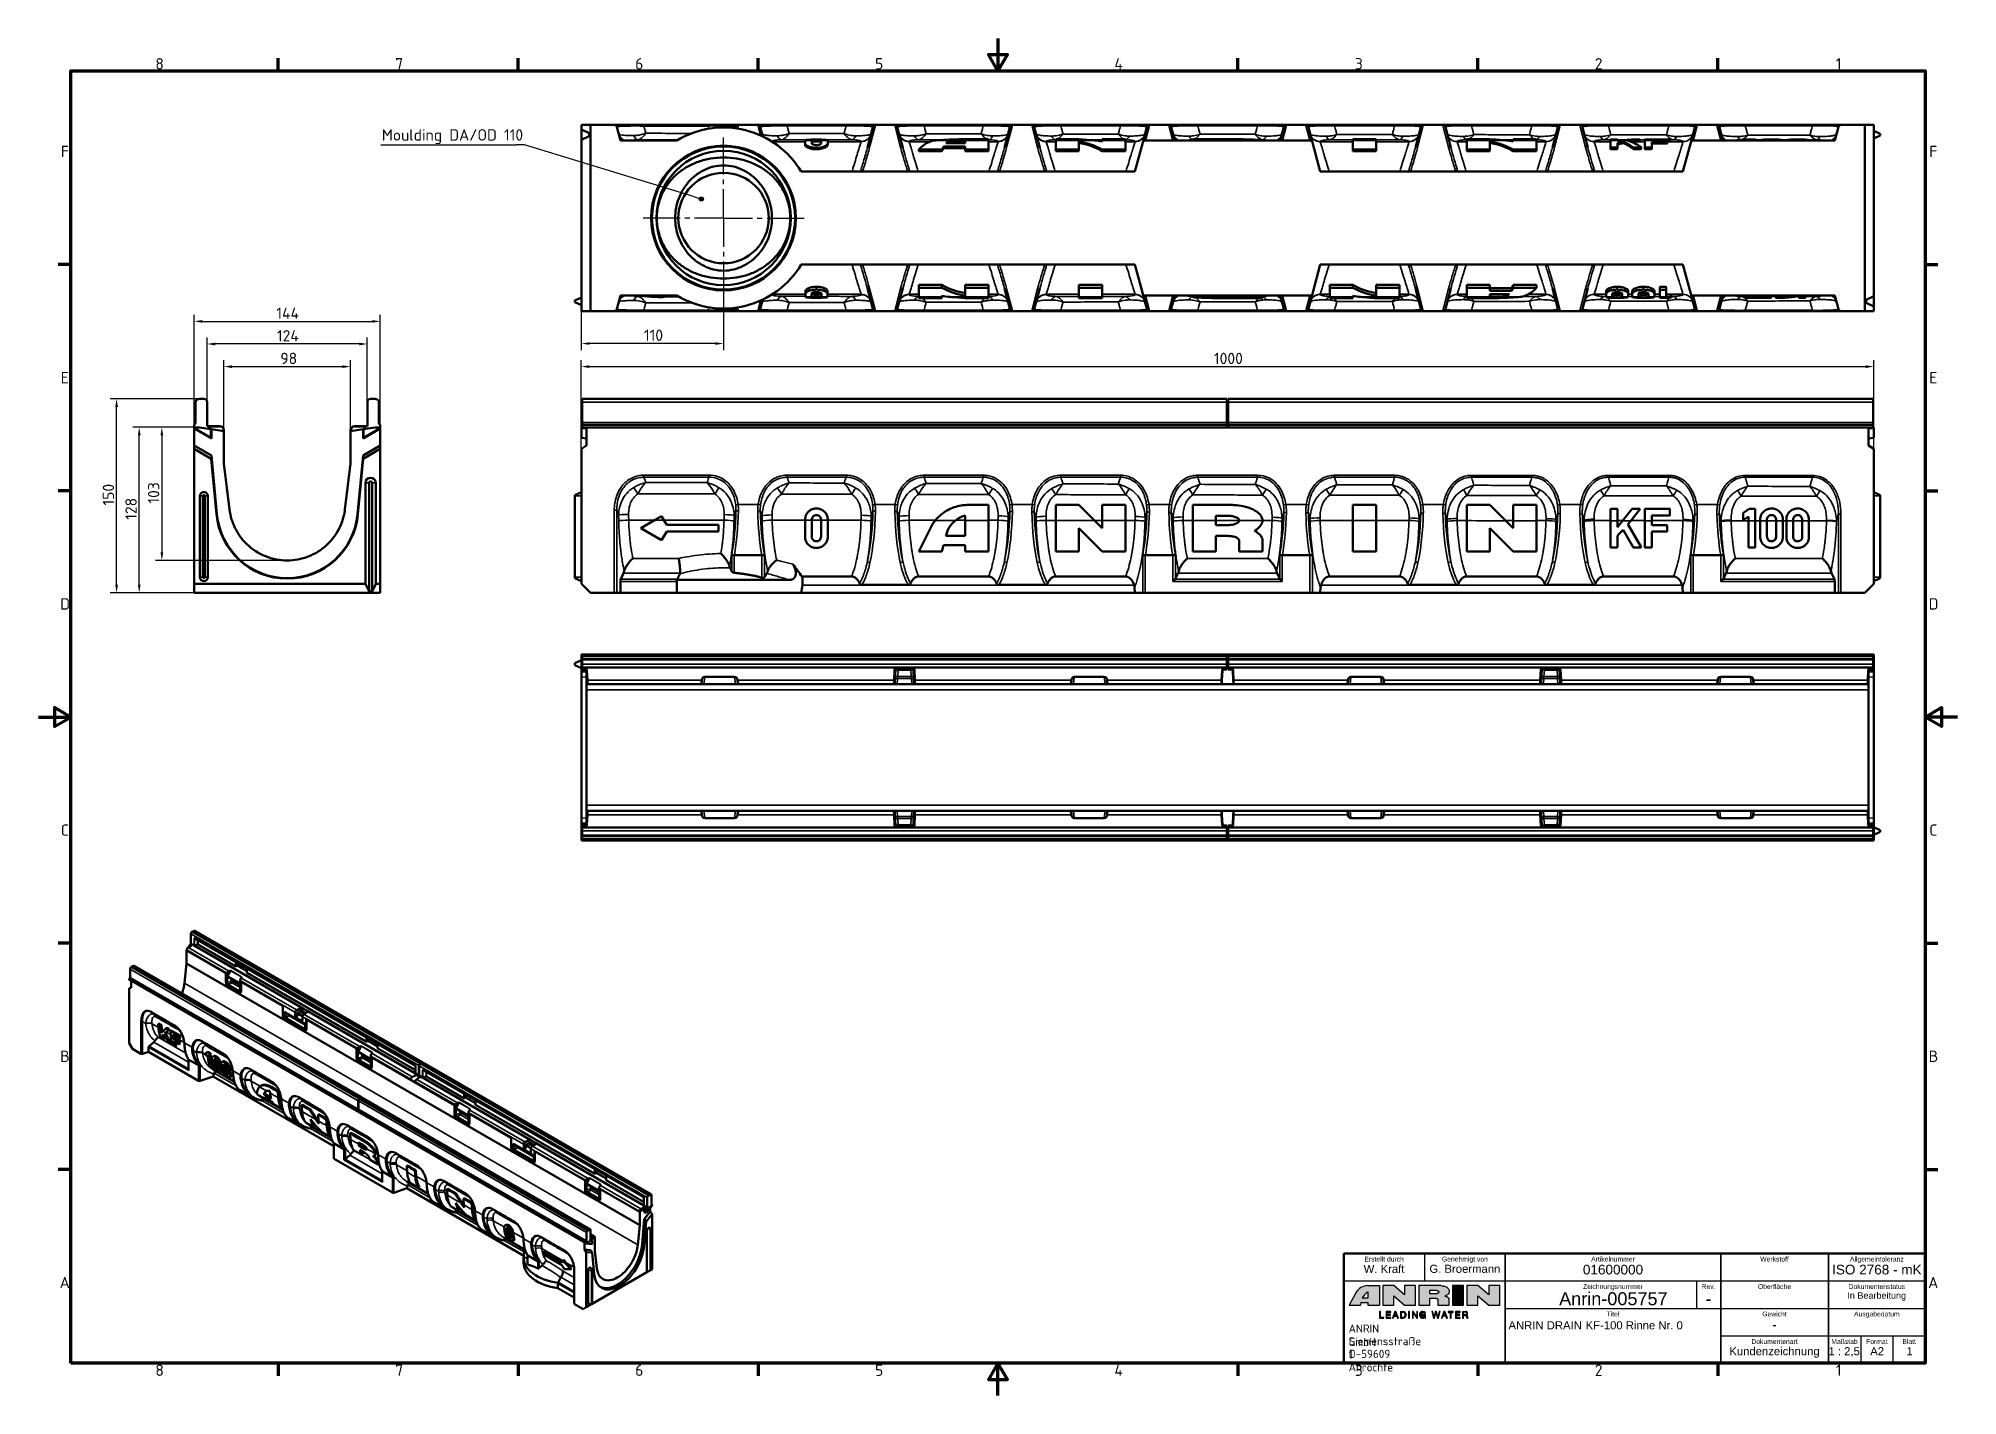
# Model space of a CAD drawing. Header units: millimetres. Extents: x 0 to 1485, y 0 to 1050.
import ezdxf
from ezdxf.enums import TextEntityAlignment as Align

# ---------------------------------------------------------------- set-up
doc = ezdxf.new("R2010")
doc.units = ezdxf.units.MM
doc.header["$LTSCALE"] = 2.5
for name, color, linetype, lineweight in [('Bemaßung (ISO)', 7, 'Continuous', 25), ('Mittelpunktmarkierung (ISO)', 7, 'Continuous', 25), ('Rahmen (ISO)', 7, 'Continuous', 70), ('Schraffur (ISO)', 7, 'Continuous', 18), ('Sichtbar (ISO)', 7, 'Continuous', 50), ('Sichtbar schmal (ISO)', 7, 'Continuous', 35), ('Skizziergeometrie (ISO)', 7, 'Continuous', 25), ('Symbol (ISO)', 7, 'Continuous', 25), ('Symbole(DIN)', 179, 'Continuous', 25), ('Titel (ISO)', 7, 'Continuous', 50)]:
    doc.layers.add(name, color=color, linetype=linetype, lineweight=lineweight)
doc.styles.add('Aktuell-DIN', font='arial.ttf')
doc.styles.add('Notiztext (DIN)', font='isocpeur.ttf')
doc.styles.add('Textstil36', font='arial.ttf')
doc.styles.add('Textstil50', font='arial.ttf')
doc.styles.add('Textstil53', font='arial.ttf')
doc.styles.add('Textstil60', font='arial.ttf')
doc.styles.add('Textstil94', font='arial.ttf')
doc.styles.add('TXT 3_5', font='isocpeur.ttf')
doc.styles.add('TXT 5_0', font='isocpeur.ttf')
doc.dimstyles.new('Anrin Standard (DIN)', dxfattribs={"dimscale": 2.5, "dimtxt": 3.5, "dimasz": 2.5, "dimexe": 2, "dimexo": 0, "dimgap": 0.8, "dimtad": 1, "dimrnd": 1e-08, "dimtxsty": 'TXT 3_5', "dimcen": 0.09, "dimdle": 10, "dimclrd": 256, "dimclre": 256, "dimclrt": 256, "dimadec": 0, "dimazin": 2, "dimtfac": 0.714286, "dimtmove": 0, "dimatfit": 3, "dimfxl": 1, "dimtolj": 1, "dimlwd": -1, "dimlwe": -1, "dimarcsym": 0})

msp = doc.modelspace()

# ---------------------------------------------------------------- blocks, each defined once
blk = doc.blocks.new('Ränder Standardrahmen')
at = {"layer": 'Rahmen (ISO)'}
for p, q in [((74.25, 410), (74.25, 413.9)), ((148.5, 410), (148.5, 413.9)), ((222.75, 410), (222.75, 413.9)), ((371.25, 410), (371.25, 413.9)), ((445.5, 410), (445.5, 413.9)), ((519.75, 410), (519.75, 413.9)), ((10, 350), (6.1, 350)), ((584, 350), (587.9, 350)), ((10, 280), (6.1, 280)), ((584, 280), (587.9, 280)), ((10, 140), (6.1, 140)), ((584, 140), (587.9, 140)), ((10, 70), (6.1, 70)), ((584, 70), (587.9, 70)), ((74.25, 10), (74.25, 6.1)), ((148.5, 10), (148.5, 6.1)), ((222.75, 10), (222.75, 6.1)), ((371.25, 10), (371.25, 6.1)), ((445.5, 10), (445.5, 6.1)), ((519.75, 10), (519.75, 6.1))]:
    blk.add_line(p, q, dxfattribs=at)
at = {"layer": 'Rahmen (ISO)', "flags": 128}
for points in [[(297, 420), (297, 410), (294.11, 415), (299.89, 415), (297, 410)], [(10, 10), (10, 410), (584, 410), (584, 10), (10, 10)], [(0, 210), (10, 210), (5, 212.89), (5, 207.11), (10, 210)], [(594, 210), (584, 210), (589, 212.89), (589, 207.11), (584, 210)], [(297, 0), (297, 10), (294.11, 5), (299.89, 5), (297, 10)]]:
    blk.add_lwpolyline(points, dxfattribs=at)
at = {"layer": 'Rahmen (ISO)', "char_height": 3.5, "attachment_point": 7, "style": 'Notiztext (DIN)'}
for s, insert in [('8', (36.2, 410.4)), ('7', (110.45, 410.4)), ('6', (184.7, 410.4)), ('5', (258.95, 410.4)), ('4', (333.03, 410.4)), ('3', (407.45, 410.4)), ('2', (481.7, 410.4)), ('1', (556.3, 410.4)), ('F', (6.93, 383.25)), ('F', (585.23, 383.25)), ('E', (6.93, 313.25)), ('E', (585.23, 313.25)), ('D', (6.75, 243.25)), ('D', (585.05, 243.25)), ('C', (6.93, 173.25)), ('C', (585.23, 173.25)), ('B', (6.75, 103.25)), ('B', (585.05, 103.25)), ('A', (6.58, 33.25)), ('A', (584.88, 33.25)), ('8', (36.2, 6.1)), ('7', (110.45, 6.1)), ('6', (184.7, 6.1)), ('5', (258.95, 6.1)), ('4', (333.03, 6.1)), ('3', (407.45, 6.1)), ('2', (481.7, 6.1)), ('1', (556.3, 6.1))]:
    blk.add_mtext(s, dxfattribs=dict(at, insert=insert))
blk = doc.blocks.new('Schriftfelder Kundenzeichnung DE')
at = {"layer": 'Schraffur (ISO)'}
h = blk.add_hatch(color=256, dxfattribs=at)
edge = h.paths.add_edge_path(flags=0)
edge.add_line((108.68, 225.34), (110.52, 225.34))
edge.add_line((110.52, 225.34), (110.52, 227.3))
edge.add_arc((111.23, 225.87), 1.6, 116.36131, 117.74822)
edge.add_arc((112.34, 223.75), 3.98, 117.74822, 156.52452)
edge = h.paths.add_edge_path()
edge.add_arc((110.5, 224.99), 4.26, 90, 151.51191)
edge.add_line((106.76, 227.02), (104.71, 223.25))
edge.add_line((104.71, 223.25), (108.17, 223.25))
edge.add_line((108.17, 223.25), (108.3, 223.99))
edge.add_line((108.3, 223.99), (110.52, 223.99))
edge.add_line((110.52, 223.99), (110.52, 223.25))
edge.add_line((110.52, 223.25), (114.05, 223.25))
edge.add_line((114.05, 223.25), (114.05, 229.25))
edge.add_line((114.05, 229.25), (110.5, 229.25))
for points in [[(125.25, 223.25), (121.82, 223.25), (118.51, 226.1), (118.51, 223.25), (115.07, 223.25), (115.07, 229.25), (118.51, 229.25), (121.82, 226.4), (121.82, 229.25), (125.25, 229.25)], [(140.1, 223.25), (136.63, 223.25), (136.63, 229.25), (140.1, 229.25)], [(147.87, 229.25), (151.3, 229.25), (151.3, 223.25), (147.87, 223.25), (144.56, 226.1), (144.56, 223.25), (141.12, 223.25), (141.12, 229.25), (144.56, 229.25), (147.87, 226.4)], [(114.09, 221.22), (114.09, 219.19), (115.44, 219.19), (115.44, 219.42), (114.36, 219.42), (114.36, 221.22)], [(117.54, 220.99), (117.54, 221.22), (116.13, 221.22), (116.13, 219.19), (117.54, 219.19), (117.54, 219.42), (116.4, 219.42), (116.4, 220.09), (117.45, 220.09), (117.45, 220.32), (116.4, 220.32), (116.4, 220.99)], [(123.09, 221.22), (123.09, 219.19), (123.36, 219.19), (123.36, 221.22)], [(124.26, 221.22), (124.26, 219.19), (124.52, 219.19), (124.52, 220.83), (125.59, 219.19), (125.88, 219.19), (125.88, 221.22), (125.63, 221.22), (125.63, 219.58), (124.55, 221.22)], [(132.56, 221.22), (132.16, 219.52), (131.7, 221.22), (131.41, 221.22), (130.95, 219.52), (130.54, 221.22), (130.27, 221.22), (130.81, 219.19), (131.1, 219.19), (131.55, 220.89), (132.01, 219.19), (132.3, 219.19), (132.84, 221.22)], [(135.98, 219.19), (136.25, 219.19), (136.25, 220.99), (136.92, 220.99), (136.92, 221.22), (135.3, 221.22), (135.3, 220.99), (135.98, 220.99)], [(139.02, 219.19), (139.02, 219.42), (137.87, 219.42), (137.87, 220.09), (138.93, 220.09), (138.93, 220.32), (137.87, 220.32), (137.87, 220.99), (139.02, 220.99), (139.02, 221.22), (137.6, 221.22), (137.6, 219.19)]]:
    blk.add_hatch(color=256, dxfattribs=at).paths.add_polyline_path(points)
h = blk.add_hatch(color=256, dxfattribs=at)
edge = h.paths.add_edge_path(flags=0)
edge.add_line((129.64, 227.81), (129.64, 226.69))
edge.add_line((129.64, 226.69), (131.48, 226.69))
edge.add_spline(control_points=[(131.48, 226.69), (131.53, 226.69), (131.63, 226.69), (131.78, 226.72), (131.95, 226.76), (132.11, 226.83), (132.24, 226.93), (132.34, 227.04), (132.4, 227.16), (132.4, 227.29), (132.37, 227.4), (132.29, 227.52), (132.19, 227.61), (132.07, 227.68), (131.96, 227.73), (131.85, 227.76), (131.75, 227.78), (131.63, 227.8), (131.53, 227.8), (131.48, 227.81)], knot_values=[-0.234844, -0.234844, -0.234844, -0.234844, -0.219295, -0.205255, -0.18853, -0.169033, -0.151911, -0.140357, -0.124464, -0.113391, -0.102281, -0.089516, -0.072313, -0.06125, -0.047597, -0.037143, -0.028181, -0.015389, 0, 0, 0, 0], degree=3, periodic=0)
edge.add_line((131.48, 227.81), (129.64, 227.81))
edge = h.paths.add_edge_path()
edge.add_spline(control_points=[(134.32, 226.01), (134.42, 226.05), (134.69, 226.16), (135.12, 226.42), (135.54, 226.86), (135.74, 227.44), (135.62, 228.07), (135.19, 228.6), (134.56, 228.98), (133.83, 229.21), (133.33, 229.24), (133.06, 229.25)], knot_values=[0, 0, 0, 0, 0.032738, 0.089123, 0.15019, 0.210018, 0.266455, 0.334142, 0.409124, 0.482616, 0.561422, 0.561422, 0.561422, 0.561422], degree=3, periodic=0)
edge.add_line((133.06, 229.25), (126.28, 229.25))
edge.add_line((126.28, 229.25), (126.28, 223.25))
edge.add_line((126.28, 223.25), (129.64, 223.25))
edge.add_line((129.64, 223.25), (129.64, 225.34))
edge.add_line((129.64, 225.34), (131.62, 225.34))
edge.add_spline(control_points=[(131.62, 225.34), (131.65, 225.34), (131.71, 225.34), (131.8, 225.31), (131.87, 225.27), (131.93, 225.23), (131.99, 225.19), (132.03, 225.14), (132.07, 225.08), (132.11, 225), (132.15, 224.91), (132.16, 224.82), (132.16, 224.76), (132.16, 224.74)], knot_values=[0, 0, 0, 0, 0.009437, 0.018207, 0.027743, 0.03372, 0.040473, 0.048648, 0.053354, 0.063364, 0.072617, 0.083401, 0.090003, 0.090003, 0.090003, 0.090003], degree=3, periodic=0)
edge.add_line((132.16, 224.74), (132.16, 223.25))
edge.add_line((132.16, 223.25), (135.6, 223.25))
edge.add_line((135.6, 223.25), (135.6, 224.89))
edge.add_spline(control_points=[(135.6, 224.89), (135.6, 224.95), (135.59, 225.05), (135.56, 225.19), (135.51, 225.31), (135.44, 225.44), (135.35, 225.55), (135.24, 225.67), (135.11, 225.77), (134.96, 225.86), (134.82, 225.92), (134.7, 225.96), (134.57, 225.99), (134.44, 226.01), (134.35, 226.01), (134.32, 226.01)], knot_values=[0, 0, 0, 0, 0.017903, 0.03057, 0.042212, 0.057826, 0.072809, 0.085182, 0.106897, 0.121718, 0.138859, 0.150083, 0.159996, 0.179415, 0.188816, 0.188816, 0.188816, 0.188816], degree=3, periodic=0)
h = blk.add_hatch(color=256, dxfattribs=at)
h.paths.add_polyline_path([(119.02, 220.98), (119.38, 220.03), (118.67, 220.03)], flags=0)
h.paths.add_polyline_path([(118.36, 219.19), (118.08, 219.19), (118.87, 221.22), (119.17, 221.22), (119.96, 219.19), (119.69, 219.19), (119.46, 219.8), (118.58, 219.8)])
h = blk.add_hatch(color=256, dxfattribs=at)
edge = h.paths.add_edge_path(flags=0)
edge.add_line((122.02, 220.32), (122.02, 220.09))
edge.add_arc((121.34, 220.09), 0.678, -90, 0, ccw=False)
edge.add_line((121.34, 219.41), (120.89, 219.41))
edge.add_line((120.89, 219.41), (120.89, 221))
edge.add_line((120.89, 221), (121.34, 221))
edge.add_arc((121.34, 220.32), 0.678, 0, 90, ccw=False)
edge = h.paths.add_edge_path()
edge.add_line((122.29, 220.28), (122.29, 220.13))
edge.add_arc((121.35, 220.13), 0.942, -90, 0, ccw=False)
edge.add_line((121.35, 219.19), (120.62, 219.19))
edge.add_line((120.62, 219.19), (120.62, 221.22))
edge.add_line((120.62, 221.22), (121.35, 221.22))
edge.add_arc((121.35, 220.28), 0.942, 0, 90, ccw=False)
h = blk.add_hatch(color=256, dxfattribs=at)
edge = h.paths.add_edge_path()
edge.add_arc((127.43, 220.37), 0.91, 108.7549, 155.98384)
edge.add_arc((127.81, 220.2), 1.33, 155.98384, 187.99143)
edge.add_arc((127.52, 220.16), 1.04, 187.99143, 233.77695)
edge.add_arc((127.44, 220.04), 0.896, 233.77695, 284.14111)
edge.add_arc((127.42, 220.12), 0.976, 284.14111, 316.18124)
edge.add_line((128.12, 219.44), (128.19, 219.19))
edge.add_line((128.19, 219.19), (128.36, 219.19))
edge.add_line((128.36, 219.19), (128.36, 220.26))
edge.add_line((128.36, 220.26), (127.47, 220.26))
edge.add_line((127.47, 220.26), (127.47, 220.03))
edge.add_line((127.47, 220.03), (128.13, 220.03))
edge.add_arc((127.47, 220.02), 0.656, -150.3795, 0.85347, ccw=False)
edge.add_arc((127.74, 220.18), 0.97, 148.16176, 209.6205, ccw=False)
edge.add_arc((127.52, 220.31), 0.708, 78.4441, 148.16176, ccw=False)
edge.add_arc((127.56, 220.49), 0.53, 11.53554, 78.4441, ccw=False)
edge.add_line((128.07, 220.59), (128.32, 220.59))
edge.add_arc((127.6, 220.53), 0.726, 5.21823, 65.66422)
edge.add_arc((127.47, 220.24), 1.05, 65.66422, 108.7549)
h = blk.add_hatch(color=256, dxfattribs=at)
h.paths.add_polyline_path([(134.54, 220.03), (134.18, 220.98), (133.83, 220.03)], flags=0)
h.paths.add_polyline_path([(134.03, 221.22), (133.24, 219.19), (133.52, 219.19), (133.74, 219.8), (134.62, 219.8), (134.85, 219.19), (135.12, 219.19), (134.33, 221.22)])
h = blk.add_hatch(color=256, dxfattribs=at)
edge = h.paths.add_edge_path(flags=0)
edge.add_line((140.77, 221), (140.07, 221))
edge.add_line((140.07, 221), (140.07, 220.28))
edge.add_line((140.07, 220.28), (140.63, 220.28))
edge.add_arc((140.63, 221.15), 0.863, 270, 289.16201)
edge.add_arc((140.82, 220.6), 0.282, 289.16201, 360)
edge.add_line((141.11, 220.6), (141.11, 220.66))
edge.add_arc((140.77, 220.66), 0.335, 0, 90)
edge = h.paths.add_edge_path()
edge.add_line((139.8, 221.22), (139.8, 219.19))
edge.add_line((139.8, 219.19), (140.07, 219.19))
edge.add_line((140.07, 219.19), (140.07, 220.06))
edge.add_line((140.07, 220.06), (140.76, 220.06))
edge.add_arc((140.76, 219.77), 0.284, 12.87715, 90, ccw=False)
edge.add_arc((138.89, 219.35), 2.2, 0.34767, 12.87715, ccw=False)
edge.add_arc((141.42, 219.36), 0.332, 180.34767, 211.11673)
edge.add_line((141.14, 219.19), (141.44, 219.19))
edge.add_arc((141.81, 219.46), 0.463, 190.07605, 216.25101, ccw=False)
edge.add_arc((143.22, 219.71), 1.9, 181.10972, 190.07605, ccw=False)
edge.add_arc((140.45, 219.66), 0.871, 1.10972, 19.97248)
edge.add_arc((140.98, 219.85), 0.316, 19.97248, 85.20144)
edge.add_arc((140.84, 220.66), 0.517, 287.91348, 363.49928)
edge.add_arc((140.8, 220.65), 0.563, 3.49928, 81.28373)
edge.add_arc((140.75, 220.37), 0.852, 81.28373, 90)
edge.add_line((140.75, 221.22), (139.8, 221.22))
at = {"layer": 'Skizziergeometrie (ISO)', "color": 7, "lineweight": 25}
for p, q in [((106.76, 227.02), (104.71, 223.25)), ((110.5, 229.25), (114.05, 229.25)), ((110.52, 227.3), (110.52, 225.34)), ((114.05, 229.25), (114.05, 223.25)), ((115.07, 229.25), (115.07, 223.25)), ((118.51, 229.25), (115.07, 229.25)), ((121.82, 226.4), (118.51, 229.25)), ((118.51, 226.1), (121.82, 223.25)), ((118.51, 223.25), (118.51, 226.1)), ((125.25, 229.25), (121.82, 229.25)), ((121.82, 229.25), (121.82, 226.4)), ((125.25, 223.25), (125.25, 229.25)), ((126.28, 229.25), (126.28, 223.25)), ((133.06, 229.25), (126.28, 229.25)), ((129.64, 227.81), (131.48, 227.81)), ((129.64, 226.69), (129.64, 227.81)), ((131.48, 226.69), (129.64, 226.69)), ((140.1, 229.25), (136.63, 229.25)), ((136.63, 229.25), (136.63, 223.25)), ((140.1, 223.25), (140.1, 229.25)), ((144.56, 229.25), (141.12, 229.25)), ((141.12, 229.25), (141.12, 223.25)), ((147.87, 226.4), (144.56, 229.25)), ((144.56, 223.25), (144.56, 226.1)), ((144.56, 226.1), (147.87, 223.25)), ((147.87, 229.25), (147.87, 226.4)), ((151.3, 229.25), (147.87, 229.25)), ((151.3, 223.25), (151.3, 229.25)), ((104.71, 223.25), (108.17, 223.25)), ((108.3, 223.99), (108.17, 223.25)), ((108.3, 223.99), (110.52, 223.99)), ((110.52, 225.34), (108.68, 225.34)), ((110.52, 223.99), (110.52, 223.25)), ((110.52, 223.25), (114.05, 223.25)), ((114.36, 221.22), (114.09, 221.22)), ((114.09, 221.22), (114.09, 219.19)), ((114.36, 219.42), (114.36, 221.22)), ((115.07, 223.25), (118.51, 223.25)), ((116.13, 221.22), (116.13, 219.19)), ((117.54, 221.22), (116.13, 221.22)), ((116.4, 220.99), (117.54, 220.99)), ((116.4, 220.32), (116.4, 220.99)), ((117.45, 220.32), (116.4, 220.32)), ((116.4, 220.09), (117.45, 220.09)), ((116.4, 219.42), (116.4, 220.09)), ((117.45, 220.09), (117.45, 220.32)), ((117.54, 220.99), (117.54, 221.22)), ((118.87, 221.22), (118.08, 219.19)), ((118.36, 219.19), (118.58, 219.8)), ((118.58, 219.8), (119.46, 219.8)), ((118.67, 220.03), (119.02, 220.98)), ((119.38, 220.03), (118.67, 220.03)), ((119.17, 221.22), (118.87, 221.22)), ((119.02, 220.98), (119.38, 220.03)), ((119.96, 219.19), (119.17, 221.22)), ((119.46, 219.8), (119.69, 219.19)), ((120.62, 221.22), (121.35, 221.22)), ((120.62, 221.22), (120.62, 219.19)), ((120.89, 221), (121.34, 221)), ((120.89, 219.41), (120.89, 221)), ((121.82, 223.25), (125.25, 223.25)), ((122.02, 220.32), (122.02, 220.09)), ((122.29, 220.28), (122.29, 220.2)), ((122.29, 220.13), (122.29, 220.2)), ((123.09, 221.22), (123.09, 219.19)), ((123.36, 221.22), (123.09, 221.22)), ((123.36, 219.19), (123.36, 221.22)), ((124.26, 221.22), (124.26, 219.19)), ((124.55, 221.22), (124.26, 221.22)), ((124.52, 220.83), (125.59, 219.19)), ((124.52, 219.19), (124.52, 220.83)), ((125.63, 219.58), (124.55, 221.22)), ((125.88, 221.22), (125.63, 221.22)), ((125.63, 221.22), (125.63, 219.58)), ((125.88, 219.19), (125.88, 221.22)), ((126.28, 223.25), (129.64, 223.25)), ((128.36, 220.26), (127.47, 220.26)), ((127.47, 220.26), (127.47, 220.03)), ((127.47, 220.03), (128.13, 220.03)), ((128.07, 220.59), (128.32, 220.59)), ((128.36, 219.19), (128.36, 220.26)), ((129.64, 223.25), (129.64, 225.34)), ((129.64, 225.34), (131.62, 225.34)), ((130.27, 221.22), (130.81, 219.19)), ((130.54, 221.22), (130.27, 221.22)), ((130.95, 219.52), (130.54, 221.22)), ((131.41, 221.22), (130.95, 219.52)), ((131.1, 219.19), (131.55, 220.89)), ((131.7, 221.22), (131.41, 221.22)), ((131.55, 220.89), (132.01, 219.19)), ((132.16, 219.52), (131.7, 221.22)), ((132.16, 224.74), (132.16, 223.25)), ((132.16, 223.25), (135.6, 223.25)), ((132.56, 221.22), (132.16, 219.52)), ((132.3, 219.19), (132.84, 221.22)), ((132.84, 221.22), (132.56, 221.22)), ((134.03, 221.22), (133.24, 219.19)), ((133.52, 219.19), (133.74, 219.8)), ((134.62, 219.8), (133.74, 219.8)), ((133.83, 220.03), (134.18, 220.98)), ((134.54, 220.03), (133.83, 220.03)), ((134.33, 221.22), (134.03, 221.22)), ((134.18, 220.98), (134.54, 220.03)), ((135.12, 219.19), (134.33, 221.22)), ((134.62, 219.8), (134.85, 219.19)), ((135.3, 221.22), (135.3, 220.99)), ((136.92, 221.22), (135.3, 221.22)), ((135.3, 220.99), (135.98, 220.99)), ((135.6, 223.25), (135.6, 224.89)), ((135.98, 220.99), (135.98, 219.19)), ((136.25, 219.19), (136.25, 220.99)), ((136.25, 220.99), (136.92, 220.99)), ((136.63, 223.25), (140.1, 223.25)), ((136.92, 220.99), (136.92, 221.22)), ((137.6, 221.22), (137.6, 219.19)), ((139.02, 221.22), (137.6, 221.22)), ((137.87, 220.32), (137.87, 220.99)), ((137.87, 220.99), (139.02, 220.99)), ((138.93, 220.32), (137.87, 220.32)), ((137.87, 219.42), (137.87, 220.09)), ((137.87, 220.09), (138.93, 220.09)), ((138.93, 220.09), (138.93, 220.32)), ((139.02, 220.99), (139.02, 221.22)), ((139.8, 221.22), (139.8, 219.19)), ((139.8, 221.22), (140.75, 221.22)), ((140.07, 220.28), (140.07, 221)), ((140.77, 221), (140.07, 221)), ((140.63, 220.28), (140.07, 220.28)), ((140.07, 219.19), (140.07, 220.06)), ((140.07, 220.06), (140.76, 220.06)), ((141.11, 220.66), (141.11, 220.6)), ((141.12, 223.25), (144.56, 223.25)), ((147.87, 223.25), (151.3, 223.25)), ((114.09, 219.19), (115.44, 219.19)), ((115.44, 219.42), (114.36, 219.42)), ((115.44, 219.19), (115.44, 219.42)), ((116.13, 219.19), (117.54, 219.19)), ((117.54, 219.42), (116.4, 219.42)), ((117.54, 219.19), (117.54, 219.42)), ((118.08, 219.19), (118.36, 219.19)), ((119.69, 219.19), (119.96, 219.19)), ((120.62, 219.19), (121.35, 219.19)), ((121.34, 219.41), (120.89, 219.41)), ((123.09, 219.19), (123.36, 219.19)), ((124.26, 219.19), (124.52, 219.19)), ((125.59, 219.19), (125.88, 219.19)), ((128.12, 219.44), (128.19, 219.19)), ((128.19, 219.19), (128.36, 219.19)), ((130.81, 219.19), (131.1, 219.19)), ((132.01, 219.19), (132.3, 219.19)), ((133.24, 219.19), (133.52, 219.19)), ((134.85, 219.19), (135.12, 219.19)), ((135.98, 219.19), (136.25, 219.19)), ((137.6, 219.19), (139.02, 219.19)), ((139.02, 219.42), (137.87, 219.42)), ((139.02, 219.19), (139.02, 219.42)), ((139.8, 219.19), (140.07, 219.19)), ((141.14, 219.19), (141.44, 219.19))]:
    blk.add_line(p, q, dxfattribs=at)
for centre, radius, start, end in [((110.5, 224.99), 4.26, 90, 151.51191), ((112.34, 223.75), 3.98, 117.74822, 156.52452), ((111.23, 225.87), 1.6, 116.36131, 117.74822), ((121.34, 220.32), 0.678, 0, 90), ((121.34, 220.09), 0.678, 270, 0), ((121.35, 220.28), 0.942, 0, 90), ((121.35, 220.13), 0.942, 270, 0), ((127.81, 220.2), 1.33, 155.98384, 187.99143), ((127.52, 220.16), 1.04, 187.99143, 233.77695), ((127.43, 220.37), 0.91, 108.7549, 155.98384), ((127.74, 220.18), 0.97, 148.16176, 209.6205), ((127.47, 220.02), 0.656, 209.6205, 0.85347), ((127.52, 220.31), 0.708, 78.4441, 148.16176), ((127.47, 220.24), 1.05, 65.66422, 108.7549), ((127.56, 220.49), 0.53, 11.53554, 78.4441), ((127.6, 220.53), 0.726, 5.21823, 65.66422), ((140.63, 221.15), 0.863, 270, 289.16201), ((140.75, 220.37), 0.852, 81.28373, 90), ((140.76, 219.77), 0.284, 12.87715, 90), ((140.77, 220.66), 0.335, 0, 90), ((140.8, 220.65), 0.563, 3.49928, 81.28373), ((140.82, 220.6), 0.282, 289.16201, 0), ((140.84, 220.66), 0.517, 287.91348, 3.49928), ((140.98, 219.85), 0.316, 19.97248, 85.20144), ((138.89, 219.35), 2.2, 0.34767, 12.87715), ((140.45, 219.66), 0.871, 1.10972, 19.97248), ((127.44, 220.04), 0.896, 233.77695, 284.14111), ((127.42, 220.12), 0.976, 284.14111, 316.18124), ((141.42, 219.36), 0.332, 180.34767, 211.11673), ((143.22, 219.71), 1.9, 181.10972, 190.07605), ((141.81, 219.46), 0.463, 190.07605, 216.25101)]:
    blk.add_arc(centre, radius, start, end, dxfattribs=at)
for points in [[(131.48, 227.81), (131.63, 227.8), (131.76, 227.78), (131.85, 227.76), (131.95, 227.73), (132.07, 227.67), (132.17, 227.62), (132.3, 227.5), (132.37, 227.4), (132.4, 227.29), (132.39, 227.18), (132.33, 227.03), (132.25, 226.95), (132.11, 226.84), (131.94, 226.76), (131.77, 226.72), (131.64, 226.7), (131.48, 226.69)], [(133.06, 229.25), (133.85, 229.17), (134.55, 228.95), (135.18, 228.55), (135.59, 228.01), (135.69, 227.46), (135.51, 226.89), (135.1, 226.43), (134.62, 226.14), (134.32, 226.01)], [(134.32, 226.01), (134.41, 226.01), (134.6, 225.98), (134.7, 225.96), (134.8, 225.92), (134.96, 225.86), (135.09, 225.78), (135.26, 225.65), (135.35, 225.56), (135.44, 225.44), (135.51, 225.3), (135.55, 225.19), (135.58, 225.07), (135.6, 224.89)], [(131.62, 225.34), (131.71, 225.33), (131.8, 225.31), (131.88, 225.27), (131.93, 225.23), (131.98, 225.19), (132.04, 225.13), (132.06, 225.09), (132.11, 225), (132.14, 224.91), (132.16, 224.81), (132.16, 224.74)]]:
    blk.add_spline(points, degree=3, dxfattribs=at)
at = {"layer": 'Titel (ISO)', "lineweight": 50}
for p, q in [((283.01, 239.22), (103.01, 239.22)), ((103.01, 239.22), (103.01, 205.22)), ((283.01, 205.22), (283.01, 239.22)), ((103.01, 205.22), (283.01, 205.22))]:
    blk.add_line(p, q, dxfattribs=at)
at = {"layer": 'Titel (ISO)', "lineweight": 25}
for p, q in [((128.01, 239.22), (128.01, 230.72)), ((103.01, 230.72), (283.01, 230.72)), ((212.18, 230.72), (212.18, 222.22)), ((153.01, 222.22), (283.01, 222.22)), ((219.68, 213.72), (283.01, 213.72)), ((263.01, 213.72), (263.01, 205.22)), ((273.01, 213.72), (273.01, 205.22))]:
    blk.add_line(p, q, dxfattribs=at)
at = {"layer": 'Titel (ISO)', "lineweight": 35}
for p, q in [((153.01, 239.22), (153.01, 205.22)), ((219.68, 239.22), (219.68, 205.22)), ((253.01, 239.22), (253.01, 205.22))]:
    blk.add_line(p, q, dxfattribs=at)
at = {"layer": 'Symbole(DIN)', "color": 7, "style": 'Aktuell-DIN'}
for s, insert, char_height, attachment_point in [('\\fArial|b0|i0;Erstellt durch', (115.51, 238.22), 1.5, 2), ('\\fArial|b0|i0;Genehmigt von', (140.51, 238.22), 1.5, 2), ('\\fArial|b0|i0;Artikelnummer', (186.34, 238.22), 1.5, 2), ('\\fArial|b0|i0;Werkstoff', (236.34, 238.22), 1.5, 2), ('\\fArial|b0|i0;Allgemeintoleranz', (268.01, 238.22), 1.5, 2), ('\\fArial|b0|i0;Zeichnungsnummer', (186.34, 229.72), 1.5, 2), ('\\fArial|b0|i0;Oberfläche', (236.34, 229.72), 1.5, 2), ('\\fArial|b0|i0;Dokumentenstatus', (268.01, 229.72), 1.5, 2), ('\\fArial|b0|i0;Titel', (186.34, 221.22), 1.5, 2), ('\\fArial|b0|i0;Gewicht', (236.34, 221.22), 1.5, 2), ('\\fArial|b0|i0;Ausgabedatum', (268.01, 221.22), 1.5, 2), ('\\fArial|b0|i0; ', (176.72, 218.72), 3, 1), ('\\fArial|b0|i0;Dokumentenart', (236.34, 212.72), 1.5, 2), ('\\fArial|b0|i0;Maßstab', (258.01, 212.72), 1.5, 2), ('\\fArial|b0|i0;Format', (268.01, 212.72), 1.5, 2), ('\\fArial|b0|i0;Blatt', (278.01, 212.72), 1.5, 2)]:
    blk.add_mtext(s, dxfattribs=dict(at, insert=insert, char_height=char_height, attachment_point=attachment_point))
for s, insert, char_height, width, attachment_point in [('\\fArial|b0|i0;G. Broermann', (140.51, 235.72), 2.5, 21.9303, 2), ('\\fArial|b0|i0;ISO 2768 - mK', (268.01, 235.72), 3, 27.7157, 2), ('\\fArial|b0|i0;ANRIN DRAIN', (154.01, 218.22), 2.5, 22.7077, 1), ('\\fArial|b0|i0;KF-100 Rinne Nr. 0', (177.88, 218.23), 2.5, 30.0819, 1)]:
    blk.add_mtext(s, dxfattribs=dict(at, insert=insert, char_height=char_height, width=width, attachment_point=attachment_point))
at = {"layer": 'Symbole(DIN)', "color": 179, "insert": (215.93, 229.72), "char_height": 1.5, "attachment_point": 2, "style": 'Aktuell-DIN'}
blk.add_mtext('\\fArial|b0|i0;Rev.', dxfattribs=at)
at = {"layer": 'Symbole(DIN)', "color": 7}
for tag, p, height, style in [('AUTOR_001', (109.19, 233.18), 2.5, 'Textstil36'), ('Artikelnummer_001', (177.03, 232.71), 3, 'Textstil60'), ('BAUTEILNUMMER_001', (169.69, 223.2), 4, 'Textstil53'), ('REVISIONSNUMMER_001', (214.99, 223.22), 4, 'Textstil53'), ('VaultStatus_001', (258.88, 225.22), 2, 'Textstil50'), ('MASSE\\P3;_001', (235.64, 215.72), 3, 'Textstil60'), ('Dokumentenart_001', (222.35, 207.72), 2.5, 'Textstil36'), ('Anfänglicher_Ansichtsmaßstab_001', (253.03, 207.71), 2.5, 'Textstil36'), ('Blattgröße_001', (265.97, 207.71), 2.5, 'Textstil36'), ('Blattnummer_001', (277.17, 207.71), 2.5, 'Textstil36')]:
    blk.add_attdef(tag, p, '', height=height, dxfattribs=dict(at, style=style))
for tag, height, style, p in [('MATERIAL', 1.8, 'Textstil94', (236.34, 235.72)), ('Oberfläche', 2.5, 'Textstil36', (236.34, 227.22)), ('GENEHM.DAT._KONSTR.', 3, 'Textstil60', (268.01, 218.72))]:
    blk.add_attdef(tag, text='', height=height, dxfattribs=dict(at, style=style)).set_placement(p, align=Align.TOP_CENTER)
at = {"layer": 'Titel (ISO)', "char_height": 2.5, "attachment_point": 1, "style": 'TXT 5_0'}
for s, insert, width in [('\\fISOCPEUR|b0|i0;ANRIN GmbH', (104.54, 217.22), 16.9116), ('\\fISOCPEUR|b0|i0;Siemensstraße 1', (104.54, 213.3), 21.7572), ('\\fISOCPEUR|b0|i0;D-59609 Anröchte', (104.54, 209.4), 23.9445)]:
    blk.add_mtext(s, dxfattribs=dict(at, insert=insert, width=width))
blk = doc.blocks.new('*D13')
at = {"layer": 'Bemaßung (ISO)', "transparency": 16777216}
for p, q in [((530.1, 848.8), (530.1, 808.9)), ((420.1, 839), (420.1, 808.9)), ((523.9, 813.9), (426.4, 813.9))]:
    blk.add_line(p, q, dxfattribs=at)
for points in [[(426.4, 814.9), (426.4, 812.9), (420.1, 813.9)], [(523.9, 814.9), (523.9, 812.9), (530.1, 813.9)]]:
    blk.add_solid(points, dxfattribs=at)
at = {"layer": 'Defpoints', "color": 0, "transparency": 16777216}
for p in [(530.1, 848.8), (420.1, 839), (420.1, 813.9)]:
    blk.add_point(p, dxfattribs=at)
at = {"layer": 'Bemaßung (ISO)', "transparency": 16777216, "insert": (468.6, 824.7), "char_height": 8.75, "attachment_point": 1, "style": 'TXT 3_5'}
blk.add_mtext('\\A1;110', dxfattribs=at)
blk = doc.blocks.new('*D14')
at = {"layer": 'Bemaßung (ISO)', "transparency": 16777216}
for p, q in [((420.1, 732.5), (420.1, 801.1)), ((426.4, 796.1), (1413.9, 796.1)), ((1420.1, 732.5), (1420.1, 801.1))]:
    blk.add_line(p, q, dxfattribs=at)
for points in [[(426.4, 797.1), (426.4, 795), (420.1, 796.1)], [(1413.9, 797.1), (1413.9, 795), (1420.1, 796.1)]]:
    blk.add_solid(points, dxfattribs=at)
at = {"layer": 'Defpoints', "color": 0, "transparency": 16777216}
for p in [(1420.1, 796.1), (420.1, 732.5), (1420.1, 732.5)]:
    blk.add_point(p, dxfattribs=at)
at = {"layer": 'Bemaßung (ISO)', "transparency": 16777216, "insert": (909.6, 806.8), "char_height": 8.75, "attachment_point": 1, "style": 'TXT 3_5'}
blk.add_mtext('\\A1;1000', dxfattribs=at)
blk = doc.blocks.new('*D15')
at = {"layer": 'Bemaßung (ISO)', "transparency": 16777216}
for p, q in [((120.5, 749.1), (90.5, 749.1)), ((95.5, 742.8), (95.5, 652.3)), ((192.5, 646.1), (90.5, 646.1))]:
    blk.add_line(p, q, dxfattribs=at)
for points in [[(94.5, 742.8), (96.6, 742.8), (95.5, 749.1)], [(94.5, 652.3), (96.6, 652.3), (95.5, 646.1)]]:
    blk.add_solid(points, dxfattribs=at)
at = {"layer": 'Defpoints', "color": 0, "transparency": 16777216}
for p in [(120.5, 749.1), (95.5, 646.1), (192.5, 646.1)]:
    blk.add_point(p, dxfattribs=at)
at = {"layer": 'Bemaßung (ISO)', "transparency": 16777216, "insert": (84.8, 690.1), "char_height": 8.75, "attachment_point": 1, "rotation": 90, "style": 'TXT 3_5'}
blk.add_mtext('\\A1;103', dxfattribs=at)
blk = doc.blocks.new('*D16')
at = {"layer": 'Bemaßung (ISO)', "transparency": 16777216}
for p, q in [((120.5, 749.1), (73, 749.1)), ((78, 627.3), (78, 742.8)), ((120.5, 621.1), (73, 621.1))]:
    blk.add_line(p, q, dxfattribs=at)
for points in [[(77, 742.8), (79.1, 742.8), (78, 749.1)], [(77, 627.3), (79.1, 627.3), (78, 621.1)]]:
    blk.add_solid(points, dxfattribs=at)
at = {"layer": 'Defpoints', "color": 0, "transparency": 16777216}
for p in [(78, 749.1), (120.5, 749.1), (120.5, 621.1)]:
    blk.add_point(p, dxfattribs=at)
at = {"layer": 'Bemaßung (ISO)', "transparency": 16777216, "insert": (67.3, 677.6), "char_height": 8.75, "attachment_point": 1, "rotation": 90, "style": 'TXT 3_5'}
blk.add_mtext('\\A1;128', dxfattribs=at)
blk = doc.blocks.new('*D17')
at = {"layer": 'Bemaßung (ISO)', "transparency": 16777216}
for p, q in [((124.5, 771.1), (55.5, 771.1)), ((60.5, 627.3), (60.5, 764.8)), ((120.5, 621.1), (55.5, 621.1))]:
    blk.add_line(p, q, dxfattribs=at)
for points in [[(59.5, 764.8), (61.6, 764.8), (60.5, 771.1)], [(59.5, 627.3), (61.6, 627.3), (60.5, 621.1)]]:
    blk.add_solid(points, dxfattribs=at)
at = {"layer": 'Defpoints', "color": 0, "transparency": 16777216}
for p in [(60.5, 771.1), (124.5, 771.1), (120.5, 621.1)]:
    blk.add_point(p, dxfattribs=at)
at = {"layer": 'Bemaßung (ISO)', "transparency": 16777216, "insert": (49.8, 688.6), "char_height": 8.75, "attachment_point": 1, "rotation": 90, "style": 'TXT 3_5'}
blk.add_mtext('\\A1;150', dxfattribs=at)
blk = doc.blocks.new('*D18')
at = {"layer": 'Bemaßung (ISO)', "transparency": 16777216}
for p, q in [((143.5, 746.1), (143.5, 801.1)), ((149.8, 796.1), (235.3, 796.1)), ((241.5, 746.1), (241.5, 801.1))]:
    blk.add_line(p, q, dxfattribs=at)
for points in [[(149.8, 797.1), (149.8, 795), (143.5, 796.1)], [(235.3, 797.1), (235.3, 795), (241.5, 796.1)]]:
    blk.add_solid(points, dxfattribs=at)
at = {"layer": 'Defpoints', "color": 0, "transparency": 16777216}
for p in [(241.5, 796.1), (143.5, 746.1), (241.5, 746.1)]:
    blk.add_point(p, dxfattribs=at)
at = {"layer": 'Bemaßung (ISO)', "transparency": 16777216, "insert": (187.2, 806.8), "char_height": 8.75, "attachment_point": 1, "style": 'TXT 3_5'}
blk.add_mtext('\\A1;98', dxfattribs=at)
blk = doc.blocks.new('*D19')
at = {"layer": 'Bemaßung (ISO)', "transparency": 16777216}
for p, q in [((120.5, 732.5), (120.5, 836.1)), ((264.5, 732.5), (264.5, 836.1)), ((126.8, 831.1), (258.3, 831.1))]:
    blk.add_line(p, q, dxfattribs=at)
for points in [[(126.8, 832.1), (126.8, 830), (120.5, 831.1)], [(258.3, 832.1), (258.3, 830), (264.5, 831.1)]]:
    blk.add_solid(points, dxfattribs=at)
at = {"layer": 'Defpoints', "color": 0, "transparency": 16777216}
for p in [(264.5, 831.1), (120.5, 732.5), (264.5, 732.5)]:
    blk.add_point(p, dxfattribs=at)
at = {"layer": 'Bemaßung (ISO)', "transparency": 16777216, "insert": (184.2, 841.8), "char_height": 8.75, "attachment_point": 1, "style": 'TXT 3_5'}
blk.add_mtext('\\A1;144', dxfattribs=at)
blk = doc.blocks.new('*D20')
at = {"layer": 'Bemaßung (ISO)', "transparency": 16777216}
for p, q in [((130.5, 768.6), (130.5, 818.6)), ((254.5, 768.6), (254.5, 818.6)), ((248.3, 813.6), (136.8, 813.6))]:
    blk.add_line(p, q, dxfattribs=at)
for points in [[(136.8, 814.6), (136.8, 812.5), (130.5, 813.6)], [(248.3, 814.6), (248.3, 812.5), (254.5, 813.6)]]:
    blk.add_solid(points, dxfattribs=at)
at = {"layer": 'Defpoints', "color": 0, "transparency": 16777216}
for p in [(130.5, 813.6), (130.5, 768.6), (254.5, 768.6)]:
    blk.add_point(p, dxfattribs=at)
at = {"layer": 'Bemaßung (ISO)', "transparency": 16777216, "insert": (184.6, 824.3), "char_height": 8.75, "attachment_point": 1, "style": 'TXT 3_5'}
blk.add_mtext('\\A1;124', dxfattribs=at)
blk = doc.blocks.new('Führungslinientext1')
at = {"layer": 'Symbol (ISO)'}
h = blk.add_hatch(color=256, dxfattribs=at)
edge = h.paths.add_edge_path(flags=0)
edge.add_arc((205.18, 370.31), 0.625, 0, 360)
for p, q in [((106, 387.07), (147.98, 387.07)), ((150.48, 387.07), (147.98, 387.07)), ((202.79, 371.04), (150.48, 387.07)), ((202.79, 371.04), (204.58, 370.49))]:
    blk.add_line(p, q, dxfattribs=at)
blk.add_circle((205.18, 370.31), 0.625, dxfattribs=at)
at = {"layer": 'Symbol (ISO)', "insert": (106.3, 387.31), "char_height": 3.5, "attachment_point": 7, "style": 'Notiztext (DIN)'}
blk.add_mtext('Moulding DA/OD 110', dxfattribs=at)

# ---------------------------------------------------------------- dimensions: what is measured, and where the dimension line sits
at = {"layer": 'Bemaßung (ISO)'}
for base, p1, p2, angle, picture, middle in [((420.146, 813.907), (530.146, 848.774), (420.146, 839.024), 180, '*D13', (475.171, 813.907)), ((241.536, 796.066), (143.536, 746.066), (241.536, 746.066), 180, '*D18', (192.486, 796.066)), ((60.536, 771.066), (120.536, 621.066), (124.536, 771.066), 90, '*D17', (60.536, 696.016)), ((78.036, 749.066), (120.536, 621.066), (120.536, 749.066), 90, '*D16', (78.036, 685.016)), ((95.536, 646.066), (120.536, 749.066), (192.536, 646.066), 90, '*D15', (95.536, 697.516))]:
    dim = msp.add_linear_dim(base=base, p1=p1, p2=p2, angle=angle, dimstyle='Anrin Standard (DIN)', override={"dimgap": 0.8, "dimdec": 2, "dimtol": 0, "dimlim": 0, "dimtp": 0, "dimtm": 0, "dimtdec": 2, "dimtofl": 0, "dimatfit": 1}, dxfattribs=at)
    dim.commit()
    dim.dimension.update_dxf_attribs({"geometry": picture, "text_midpoint": middle, "dimtype": 160})
for base, p1, p2, picture, middle in [((264.536, 831.066), (120.536, 732.453), (264.536, 732.453), '*D19', (192.486, 831.066)), ((130.536, 813.566), (254.536, 768.566), (130.536, 768.566), '*D20', (192.486, 813.566)), ((1420.146, 796.066), (420.146, 732.453), (1420.146, 732.453), '*D14', (920.121, 796.066))]:
    dim = msp.add_linear_dim(base=base, p1=p1, p2=p2, dimstyle='Anrin Standard (DIN)', override={"dimgap": 0.8, "dimdec": 2, "dimtol": 0, "dimlim": 0, "dimtp": 0, "dimtm": 0, "dimtdec": 2, "dimtofl": 0, "dimatfit": 1}, dxfattribs=at)
    dim.commit()
    dim.dimension.update_dxf_attribs({"geometry": picture, "text_midpoint": middle, "dimtype": 160})

# ---------------------------------------------------------------- linework, layer by layer
at = {"layer": 'Mittelpunktmarkierung (ISO)', "linetype": 'Continuous'}
for p, q in [((530.146, 944.649), (530.146, 973.274)), ((530.146, 937.149), (530.146, 940.899)), ((530.146, 911.024), (530.146, 933.399)), ((496.521, 911.024), (467.896, 911.024)), ((504.021, 911.024), (500.271, 911.024)), ((530.146, 911.024), (507.771, 911.024)), ((530.146, 911.024), (552.521, 911.024)), ((530.146, 911.024), (530.146, 888.649)), ((556.271, 911.024), (560.021, 911.024)), ((563.771, 911.024), (592.396, 911.024)), ((530.146, 884.899), (530.146, 881.149)), ((530.146, 877.399), (530.146, 848.774))]:
    msp.add_line(p, q, dxfattribs=at)
at = {"layer": 'Sichtbar (ISO)'}
for p, q in [((420.146, 983.024), (427.146, 983.024)), ((420.146, 979.524), (420.146, 983.024)), ((427.146, 983.024), (445.611, 983.024)), ((427.146, 983.024), (427.146, 839.024)), ((468.483, 983.024), (445.611, 983.024)), ((447.543, 981.541), (450.361, 971.024)), ((518.875, 983.024), (468.483, 983.024)), ((541.402, 983.024), (518.875, 983.024)), ((539.444, 980.404), (539.706, 981.384)), ((541.402, 983.024), (556.908, 983.024)), ((579.361, 983.024), (556.908, 983.024)), ((558.589, 981.37), (560.542, 974.08)), ((624.989, 983.024), (579.361, 983.024)), ((647.371, 983.024), (624.989, 983.024)), ((641.481, 965.613), (645.7, 981.361)), ((647.371, 983.024), (662.94, 983.024)), ((685.249, 983.024), (662.94, 983.024)), ((664.596, 981.345), (668.81, 965.617)), ((731.098, 983.024), (685.249, 983.024)), ((753.338, 983.024), (731.098, 983.024)), ((747.483, 965.623), (751.693, 981.335)), ((753.338, 983.024), (768.974, 983.024)), ((791.143, 983.024), (768.974, 983.024)), ((770.603, 981.317), (774.807, 965.628)), ((837.202, 983.024), (791.143, 983.024)), ((859.304, 983.024), (837.202, 983.024)), ((854.533, 969.541), (857.685, 981.306)), ((859.304, 983.024), (875.01, 983.024)), ((897.042, 983.024), (875.01, 983.024)), ((876.611, 981.286), (879.361, 971.024)), ((943.301, 983.024), (897.042, 983.024)), ((965.267, 983.024), (943.301, 983.024)), ((960.93, 971.024), (963.677, 981.273)), ((965.267, 983.024), (981.048, 983.024)), ((1002.945, 983.024), (981.048, 983.024)), ((982.621, 981.252), (985.758, 969.541)), ((1049.396, 983.024), (1002.945, 983.024)), ((1071.228, 983.024), (1049.396, 983.024)), ((1065.492, 965.655), (1069.667, 981.237)), ((1071.228, 983.024), (1087.088, 983.024)), ((1108.853, 983.024), (1087.088, 983.024)), ((1088.631, 981.213), (1092.799, 965.659)), ((1155.486, 983.024), (1108.853, 983.024)), ((1177.187, 983.024), (1155.486, 983.024)), ((1171.495, 965.665), (1175.656, 981.197)), ((1177.187, 983.024), (1193.13, 983.024)), ((1214.765, 983.024), (1193.13, 983.024)), ((1194.642, 981.171), (1198.796, 965.67)), ((1261.572, 983.024), (1214.765, 983.024)), ((1283.144, 983.024), (1261.572, 983.024)), ((1278.533, 969.541), (1281.645, 981.153)), ((1299.174, 983.024), (1283.144, 983.024)), ((1320.681, 983.024), (1299.174, 983.024)), ((1300.655, 981.124), (1303.361, 971.024)), ((1372.657, 983.024), (1320.681, 983.024)), ((1394.68, 983.024), (1372.657, 983.024)), ((1389.93, 971.024), (1392.749, 981.541)), ((1394.68, 983.024), (1413.146, 983.024)), ((1413.146, 839.024), (1413.146, 983.024)), ((1413.146, 983.024), (1420.146, 983.024)), ((1420.146, 983.024), (1420.146, 850.524)), ((420.146, 979.524), (426.146, 976.726)), ((420.146, 971.524), (420.146, 979.524)), ((426.146, 974.322), (420.146, 971.524)), ((420.146, 839.024), (420.146, 971.524)), ((426.146, 976.726), (426.146, 974.322)), ((450.361, 971.024), (494.09, 971.024)), ((593.254, 971.044), (593.254, 971.021)), ((593.254, 971.021), (593.254, 968.714)), ((593.254, 968.714), (593.254, 967.671)), ((598.438, 971.021), (598.438, 971.026)), ((598.438, 968.778), (598.438, 971.021)), ((605.59, 971.026), (605.59, 971.021)), ((605.59, 971.021), (605.59, 968.778)), ((608.038, 966.368), (608.038, 965.28)), ((610.75, 971.021), (610.75, 971.045)), ((610.75, 968.715), (610.75, 971.021)), ((610.75, 968.715), (610.75, 967.672)), ((700.346, 966.263), (717.146, 966.264)), ((700.346, 966.263), (700.346, 965.173)), ((717.146, 968.834), (702.146, 968.834)), ((717.146, 971.331), (717.146, 971.021)), ((717.146, 971.021), (717.146, 968.834)), ((717.146, 966.264), (717.146, 963.949)), ((735.146, 971.021), (735.146, 971.973)), ((735.146, 963.95), (735.146, 971.021)), ((787.146, 971.98), (787.146, 971.021)), ((787.146, 971.021), (787.146, 963.951)), ((805.146, 963.952), (805.146, 970.24)), ((823.146, 971.986), (823.146, 971.021)), ((823.146, 971.021), (823.146, 970.241)), ((841.146, 971.021), (841.146, 971.989)), ((841.146, 963.953), (841.146, 971.021)), ((848.5, 947.024), (854.533, 969.541)), ((856.465, 971.024), (983.827, 971.024)), ((893.146, 971.996), (893.146, 971.024)), ((911.146, 971.024), (911.146, 971.318)), ((947.146, 971.028), (947.146, 971.024)), ((985.758, 969.541), (991.792, 947.024)), ((1017.146, 972.015), (1017.146, 971.02)), ((1017.146, 971.02), (1017.146, 963.957)), ((1035.146, 971.02), (1035.146, 972.018)), ((1035.146, 963.958), (1035.146, 971.02)), ((1105.146, 972.029), (1105.146, 971.02)), ((1105.146, 971.02), (1105.146, 963.96)), ((1123.146, 963.96), (1123.146, 970.253)), ((1141.146, 972.035), (1141.146, 971.02)), ((1141.146, 971.02), (1141.146, 970.253)), ((1159.146, 971.02), (1159.146, 972.038)), ((1159.146, 963.961), (1159.146, 971.02)), ((1216.378, 971.755), (1216.378, 971.02)), ((1216.378, 971.02), (1216.378, 965.704)), ((1216.378, 965.704), (1216.378, 964.603)), ((1216.882, 965.471), (1221.298, 965.471)), ((1221.778, 971.02), (1221.778, 971.756)), ((1221.778, 970.411), (1221.778, 971.02)), ((1221.778, 965.704), (1221.778, 968.9)), ((1221.778, 965.704), (1221.778, 964.603)), ((1226.266, 970.036), (1226.266, 969.016)), ((1233.874, 965.594), (1233.874, 964.49)), ((1234.306, 965.471), (1239.514, 965.472)), ((1239.048, 971.758), (1239.048, 970.754)), ((1240.036, 965.69), (1240.036, 964.588)), ((1242.922, 971.758), (1242.922, 971.02)), ((1242.922, 971.02), (1242.922, 965.705)), ((1242.922, 965.705), (1242.922, 964.603)), ((1243.402, 965.472), (1247.818, 965.472)), ((1248.298, 971.02), (1248.298, 971.367)), ((1248.298, 970.63), (1248.298, 971.02)), ((1248.298, 965.705), (1248.298, 969.724)), ((1259.89, 968.698), (1248.298, 968.698)), ((1248.298, 965.705), (1248.298, 964.604)), ((1260.37, 969.836), (1260.37, 970.557)), ((1260.37, 969.836), (1260.37, 968.812)), ((1262.458, 971.408), (1262.458, 971.761)), ((1262.458, 971.408), (1262.458, 970.405)), ((1272.5, 947.024), (1278.533, 969.541)), ((1280.465, 971.024), (1389.93, 971.024)), ((1319.126, 971.51), (1319.126, 971.135)), ((1319.126, 971.135), (1319.126, 971.024)), ((1319.918, 971.102), (1319.918, 971.024)), ((1323.254, 971.311), (1323.254, 971.024)), ((1328.462, 971.024), (1328.462, 971.769)), ((1332.254, 971.079), (1332.254, 971.024)), ((1337.438, 971.024), (1337.438, 971.058)), ((1344.59, 971.059), (1344.59, 971.024)), ((1349.75, 971.024), (1349.75, 971.079)), ((1352.486, 971.08), (1352.486, 971.024)), ((1357.67, 971.024), (1357.67, 971.059)), ((1364.822, 971.06), (1364.822, 971.024)), ((1369.982, 971.024), (1369.982, 971.08)), ((1420.146, 978.524), (1425.146, 976.192)), ((1420.146, 972.524), (1425.146, 974.855)), ((1425.146, 976.192), (1425.146, 974.855)), ((681.146, 963.948), (699.146, 963.949)), ((681.146, 963.948), (681.146, 962.81)), ((699.146, 962.811), (681.146, 962.81)), ((699.146, 963.949), (699.146, 962.811)), ((717.146, 965.174), (700.346, 965.173)), ((717.146, 963.949), (735.146, 963.95)), ((717.146, 963.949), (717.146, 962.811)), ((735.146, 962.812), (717.146, 962.811)), ((735.146, 963.95), (735.146, 962.812)), ((787.146, 963.951), (805.146, 963.952)), ((787.146, 963.951), (787.146, 962.813)), ((805.146, 962.814), (787.146, 962.813)), ((805.146, 963.952), (805.146, 962.814)), ((823.146, 963.952), (841.146, 963.953)), ((823.146, 963.952), (823.146, 962.814)), ((841.146, 962.815), (823.146, 962.814)), ((841.146, 963.953), (841.146, 962.815)), ((1017.146, 963.957), (1035.146, 963.958)), ((1017.146, 963.957), (1017.146, 962.819)), ((1035.146, 962.82), (1017.146, 962.819)), ((1035.146, 963.958), (1035.146, 962.82)), ((1105.146, 963.96), (1105.146, 962.822)), ((1105.146, 963.96), (1123.146, 963.96)), ((1123.146, 962.822), (1105.146, 962.822)), ((1123.146, 963.96), (1123.146, 962.822)), ((1141.146, 963.961), (1159.146, 963.961)), ((1141.146, 963.961), (1141.146, 962.823)), ((1159.146, 962.823), (1141.146, 962.823)), ((1159.146, 963.961), (1159.146, 962.823)), ((1221.298, 964.365), (1216.882, 964.365)), ((1239.514, 964.365), (1234.306, 964.365)), ((1247.818, 964.365), (1243.402, 964.365)), ((848.5, 947.024), (590.179, 947.024)), ((1272.5, 947.024), (991.792, 947.024)), ((848.5, 875.024), (590.179, 875.024)), ((854.533, 852.506), (848.5, 875.024)), ((991.792, 875.024), (985.758, 852.506)), ((1272.5, 875.024), (991.792, 875.024)), ((1278.533, 852.506), (1272.5, 875.024)), ((420.146, 849.524), (415.146, 847.192)), ((415.146, 845.855), (415.146, 847.192)), ((450.361, 851.024), (447.543, 840.506)), ((494.09, 851.024), (450.361, 851.024)), ((466.146, 850.804), (466.146, 851.024)), ((560.542, 847.968), (558.589, 840.678)), ((593.522, 852.365), (593.522, 854.453)), ((593.522, 852.365), (593.522, 850.03)), ((593.522, 850.03), (593.522, 850.007)), ((598.226, 850.03), (598.226, 852.288)), ((598.226, 850.027), (598.226, 850.03)), ((605.978, 852.287), (605.978, 850.03)), ((605.978, 850.03), (605.978, 850.027)), ((610.682, 852.364), (610.682, 854.452)), ((610.682, 850.03), (610.682, 852.364)), ((610.682, 850.006), (610.682, 850.03)), ((645.7, 840.687), (641.481, 856.435)), ((668.81, 856.43), (664.596, 840.702)), ((681.146, 859.237), (699.146, 859.237)), ((681.146, 856.967), (681.146, 859.237)), ((699.146, 856.966), (681.146, 856.967)), ((681.146, 856.967), (681.146, 850.03)), ((681.146, 850.03), (681.146, 849.079)), ((699.146, 856.966), (699.146, 859.237)), ((699.146, 850.03), (699.146, 850.795)), ((699.146, 849.077), (699.146, 850.03)), ((717.146, 859.236), (735.146, 859.236)), ((717.146, 856.966), (717.146, 859.236)), ((735.146, 856.965), (717.146, 856.966)), ((717.146, 856.966), (717.146, 850.795)), ((735.146, 856.965), (735.146, 859.236)), ((735.146, 850.03), (735.146, 856.965)), ((735.146, 849.072), (735.146, 850.03)), ((751.693, 840.713), (747.483, 856.424)), ((774.807, 856.42), (770.603, 840.73)), ((805.146, 856.963), (805.146, 859.234)), ((805.146, 859.234), (823.146, 859.233)), ((823.146, 856.963), (805.146, 856.963)), ((805.146, 856.963), (805.146, 850.03)), ((805.146, 850.03), (805.146, 849.061)), ((823.146, 856.963), (823.146, 859.233)), ((823.146, 850.03), (823.146, 856.963)), ((823.146, 849.059), (823.146, 850.03)), ((857.685, 840.742), (854.533, 852.506)), ((983.827, 851.024), (856.465, 851.024)), ((879.361, 851.024), (876.611, 840.761)), ((893.146, 850.019), (893.146, 851.024)), ((929.146, 850.407), (929.146, 850.03)), ((929.146, 850.03), (929.146, 849.725)), ((947.146, 850.03), (947.146, 851.024)), ((947.146, 849.04), (947.146, 850.03)), ((963.677, 840.774), (960.93, 851.024)), ((985.758, 852.506), (982.621, 840.796)), ((999.146, 856.958), (999.146, 859.229)), ((999.146, 859.229), (1017.146, 859.228)), ((999.146, 856.958), (999.146, 850.03)), ((1017.146, 856.957), (999.146, 856.958)), ((999.146, 850.03), (999.146, 849.032)), ((1017.146, 856.957), (1017.146, 859.228)), ((1017.146, 850.03), (1017.146, 850.783)), ((1017.146, 849.029), (1017.146, 850.03)), ((1035.146, 856.957), (1035.146, 859.228)), ((1035.146, 859.228), (1053.146, 859.227)), ((1035.146, 856.957), (1035.146, 850.782)), ((1053.146, 856.956), (1035.146, 856.957)), ((1053.146, 856.956), (1053.146, 859.227)), ((1053.146, 850.031), (1053.146, 856.956)), ((1053.146, 849.023), (1053.146, 850.031)), ((1069.667, 840.81), (1065.492, 856.393)), ((1092.799, 856.388), (1088.631, 840.834)), ((1105.146, 859.226), (1123.146, 859.225)), ((1105.146, 856.955), (1105.146, 859.226)), ((1123.146, 856.955), (1105.146, 856.955)), ((1105.146, 856.955), (1105.146, 850.031)), ((1105.146, 850.031), (1105.146, 849.015)), ((1123.146, 856.955), (1123.146, 859.225)), ((1123.146, 854.684), (1123.146, 856.955)), ((1123.146, 856.861), (1139.946, 856.861)), ((1139.946, 854.684), (1123.146, 854.684)), ((1123.146, 852.159), (1138.146, 852.158)), ((1123.146, 850.031), (1123.146, 852.159)), ((1123.146, 849.681), (1123.146, 850.031)), ((1139.946, 854.684), (1139.946, 856.861)), ((1141.146, 859.225), (1159.146, 859.224)), ((1141.146, 856.954), (1141.146, 859.225)), ((1159.146, 856.954), (1141.146, 856.954)), ((1159.146, 856.954), (1159.146, 859.224)), ((1175.656, 840.85), (1171.495, 856.382)), ((1198.796, 856.378), (1194.642, 840.877)), ((1213.058, 852.343), (1213.058, 854.431)), ((1213.058, 852.343), (1213.058, 850.031)), ((1213.058, 850.031), (1213.058, 849.978)), ((1217.762, 850.031), (1217.762, 852.266)), ((1217.762, 850), (1217.762, 850.031)), ((1225.514, 852.265), (1225.514, 850.031)), ((1225.514, 850.031), (1225.514, 850)), ((1230.218, 852.342), (1230.218, 854.431)), ((1230.218, 850.031), (1230.218, 852.342)), ((1230.218, 849.978), (1230.218, 850.031)), ((1233.29, 852.342), (1233.29, 854.43)), ((1233.29, 852.342), (1233.29, 850.031)), ((1233.29, 850.031), (1233.29, 849.977)), ((1237.994, 850.031), (1237.994, 852.265)), ((1237.994, 849.999), (1237.994, 850.031)), ((1245.746, 852.265), (1245.746, 850.031)), ((1245.746, 850.031), (1245.746, 849.999)), ((1250.45, 852.342), (1250.45, 854.43)), ((1250.45, 850.031), (1250.45, 852.342)), ((1250.45, 849.977), (1250.45, 850.031)), ((1254.674, 855.418), (1254.674, 857.625)), ((1254.674, 855.418), (1254.674, 850.031)), ((1254.674, 850.031), (1254.674, 849.288)), ((1254.914, 857.739), (1259.138, 857.739)), ((1259.138, 855.528), (1254.914, 855.528)), ((1259.398, 852.024), (1259.402, 851.706)), ((1259.402, 849.699), (1259.398, 850.031)), ((1259.402, 849.699), (1259.402, 851.706)), ((1263.194, 849.935), (1263.194, 851.943)), ((1263.578, 849.919), (1263.578, 851.926)), ((1263.578, 849.54), (1263.578, 849.919)), ((1281.645, 840.894), (1278.533, 852.506)), ((1389.93, 851.024), (1280.465, 851.024)), ((1303.361, 851.024), (1300.655, 840.924)), ((1321.21, 849.616), (1321.21, 851.024)), ((1321.21, 849.616), (1321.21, 849.255)), ((1323.346, 851.024), (1323.346, 850.474)), ((1335.61, 850.438), (1335.61, 850.031)), ((1335.61, 850.031), (1335.61, 849.635)), ((1340.578, 850.031), (1340.578, 851.024)), ((1340.578, 849.252), (1340.578, 850.031)), ((1344.602, 849.251), (1344.602, 851.024)), ((1344.682, 849.266), (1344.682, 851.024)), ((1357.282, 850.907), (1357.282, 851.024)), ((1362.154, 850.752), (1362.154, 850.031)), ((1362.154, 850.031), (1362.154, 849.249)), ((1367.122, 850.031), (1367.122, 851.024)), ((1367.122, 849.249), (1367.122, 850.031)), ((1392.749, 840.506), (1389.93, 851.024)), ((1414.146, 847.726), (1420.146, 850.524)), ((1414.146, 845.322), (1414.146, 847.726)), ((1420.146, 850.524), (1420.146, 842.524)), ((420.146, 843.524), (415.146, 845.855)), ((427.146, 839.024), (420.146, 839.024)), ((445.611, 839.024), (427.146, 839.024)), ((445.611, 839.024), (468.483, 839.024)), ((468.483, 839.024), (518.875, 839.024)), ((518.875, 839.024), (541.402, 839.024)), ((539.706, 840.664), (539.444, 841.644)), ((556.908, 839.024), (541.402, 839.024)), ((556.908, 839.024), (579.361, 839.024)), ((579.361, 839.024), (624.989, 839.024)), ((624.989, 839.024), (647.371, 839.024)), ((662.94, 839.024), (647.371, 839.024)), ((662.94, 839.024), (685.249, 839.024)), ((685.249, 839.024), (731.098, 839.024)), ((731.098, 839.024), (753.338, 839.024)), ((768.974, 839.024), (753.338, 839.024)), ((768.974, 839.024), (791.143, 839.024)), ((791.143, 839.024), (837.202, 839.024)), ((837.202, 839.024), (859.304, 839.024)), ((875.01, 839.024), (859.304, 839.024)), ((875.01, 839.024), (897.042, 839.024)), ((897.042, 839.024), (943.301, 839.024)), ((943.301, 839.024), (965.267, 839.024)), ((981.048, 839.024), (965.267, 839.024)), ((981.048, 839.024), (1002.945, 839.024)), ((1002.945, 839.024), (1049.396, 839.024)), ((1049.396, 839.024), (1071.228, 839.024)), ((1087.088, 839.024), (1071.228, 839.024)), ((1087.088, 839.024), (1108.853, 839.024)), ((1108.853, 839.024), (1155.486, 839.024)), ((1155.486, 839.024), (1177.187, 839.024)), ((1193.13, 839.024), (1177.187, 839.024)), ((1193.13, 839.024), (1214.765, 839.024)), ((1214.765, 839.024), (1261.572, 839.024)), ((1261.572, 839.024), (1283.144, 839.024)), ((1299.174, 839.024), (1283.144, 839.024)), ((1299.174, 839.024), (1320.681, 839.024)), ((1320.681, 839.024), (1372.657, 839.024)), ((1372.657, 839.024), (1394.68, 839.024)), ((1413.146, 839.024), (1394.68, 839.024)), ((1420.146, 839.024), (1413.146, 839.024)), ((1420.146, 842.524), (1414.146, 845.322)), ((1420.146, 842.524), (1420.146, 839.024)), ((121.536, 752.798), (121.536, 768.5)), ((123.774, 770.986), (124.536, 771.066)), ((124.536, 771.066), (128.036, 771.066)), ((130.536, 750.066), (130.536, 768.566)), ((254.536, 750.066), (254.536, 768.566)), ((257.036, 771.066), (260.536, 771.066)), ((260.536, 771.066), (261.297, 770.986)), ((263.536, 768.5), (263.536, 752.798)), ((420.646, 771.066), (420.646, 770.986)), ((420.646, 771.066), (919.646, 771.066)), ((420.646, 768.5), (420.646, 770.986)), ((420.646, 768.5), (420.646, 752.798)), ((919.646, 770.986), (919.646, 771.066)), ((919.646, 770.986), (919.646, 768.5)), ((919.646, 752.798), (919.646, 768.5)), ((920.646, 771.066), (920.646, 770.986)), ((920.646, 771.066), (1419.646, 771.066)), ((920.646, 768.5), (920.646, 770.986)), ((920.646, 768.5), (920.646, 752.798)), ((1419.646, 770.986), (1419.646, 771.066)), ((1419.646, 770.986), (1419.646, 768.5)), ((1419.646, 752.798), (1419.646, 768.5)), ((120.536, 749.066), (120.536, 751.066)), ((120.536, 748.572), (120.536, 749.066)), ((124.536, 749.066), (120.536, 749.066)), ((120.536, 748.168), (120.536, 748.572)), ((120.536, 748.572), (133.536, 741.066)), ((120.536, 735.12), (120.536, 748.168)), ((133.886, 740.46), (120.536, 748.168)), ((133.536, 747.645), (124.536, 749.066)), ((130.536, 750.066), (131.728, 750.066)), ((132, 750.066), (131.728, 750.066)), ((132.944, 750.066), (132, 750.066)), ((132.23, 747.852), (132.23, 749.566)), ((140.536, 750.066), (132.944, 750.066)), ((133.536, 747.645), (133.886, 747.59)), ((133.536, 741.066), (133.536, 747.645)), ((133.886, 747.59), (143.536, 746.066)), ((133.886, 747.59), (133.886, 740.46)), ((143.536, 746.066), (143.536, 747.066)), ((143.536, 746.066), (143.536, 721.066)), ((241.536, 746.066), (251.186, 747.59)), ((241.536, 747.066), (241.536, 746.066)), ((241.536, 721.066), (241.536, 746.066)), ((252.128, 750.066), (244.536, 750.066)), ((264.536, 748.168), (251.186, 740.46)), ((251.186, 747.59), (251.536, 747.645)), ((251.186, 740.46), (251.186, 747.59)), ((260.536, 749.066), (251.536, 747.645)), ((251.536, 741.066), (264.536, 748.572)), ((251.536, 747.645), (251.536, 741.066)), ((253.072, 750.066), (252.128, 750.066)), ((252.842, 749.566), (252.842, 747.852)), ((253.344, 750.066), (253.072, 750.066)), ((253.344, 750.066), (254.536, 750.066)), ((264.536, 749.066), (260.536, 749.066)), ((264.536, 751.066), (264.536, 749.066)), ((264.536, 749.066), (264.536, 748.572)), ((264.536, 748.572), (264.536, 748.168)), ((264.536, 748.168), (264.536, 735.12)), ((420.146, 748.572), (420.146, 749.066)), ((1420.146, 749.066), (420.146, 749.066)), ((420.146, 748.572), (424.146, 748.168)), ((420.146, 741.066), (420.146, 748.572)), ((420.646, 752.798), (420.646, 751.066)), ((420.646, 751.066), (919.646, 751.066)), ((420.646, 751.066), (420.646, 749.066)), ((420.646, 749.066), (919.646, 749.066)), ((424.146, 748.168), (424.146, 735.12)), ((919.646, 751.066), (919.646, 752.798)), ((919.646, 749.066), (919.646, 751.066)), ((920.646, 752.798), (920.646, 751.066)), ((920.646, 751.066), (1419.646, 751.066)), ((920.646, 751.066), (920.646, 749.066)), ((920.646, 749.066), (1419.646, 749.066)), ((1416.146, 748.168), (1420.146, 748.572)), ((1416.146, 735.12), (1416.146, 748.168)), ((1419.646, 751.066), (1419.646, 752.798)), ((1419.646, 749.066), (1419.646, 751.066)), ((1420.146, 748.572), (1420.146, 749.066)), ((1420.146, 748.572), (1420.146, 741.066)), ((120.536, 732.453), (120.536, 735.12)), ((120.536, 735.12), (133.867, 727.423)), ((120.536, 628.066), (120.536, 732.453)), ((133.76, 724.818), (120.536, 732.453)), ((133.536, 741.066), (133.886, 740.46)), ((251.536, 741.066), (251.186, 740.46)), ((251.204, 727.423), (264.536, 735.12)), ((264.536, 732.453), (251.312, 724.818)), ((264.536, 735.12), (264.536, 732.453)), ((264.536, 732.453), (264.536, 628.066)), ((420.146, 741.066), (424.146, 740.46)), ((424.146, 735.12), (420.146, 732.453)), ((420.146, 628.066), (420.146, 732.453)), ((1420.146, 741.066), (1416.146, 740.46)), ((1420.146, 732.453), (1416.146, 735.12)), ((1420.146, 628.066), (1420.146, 732.453)), ((133.76, 724.818), (133.867, 727.423)), ((137.775, 681.938), (133.76, 724.818)), ((133.867, 727.423), (138.124, 681.971)), ((143.536, 721.066), (147.868, 685.609)), ((237.204, 685.609), (241.536, 721.066)), ((246.948, 681.971), (251.204, 727.423)), ((251.312, 724.818), (247.296, 681.938)), ((251.312, 724.818), (251.204, 727.423)), ((253.036, 628.066), (253.036, 706.066)), ((255.834, 706.066), (255.834, 622.066)), ((258.238, 622.066), (258.238, 706.066)), ((261.036, 706.066), (261.036, 628.066)), ((415.146, 696.735), (420.146, 699.066)), ((1425.146, 696.735), (1420.146, 699.066)), ((125.036, 633.066), (125.036, 696.066)), ((127.367, 633.066), (127.367, 696.066)), ((128.704, 696.066), (128.704, 633.066)), ((131.036, 696.066), (131.036, 633.066)), ((415.146, 696.066), (415.146, 696.735)), ((415.146, 696.066), (415.146, 633.066)), ((735.146, 689.066), (719.27, 689.066)), ((735.146, 677.089), (735.146, 689.066)), ((805.146, 689.066), (787.146, 689.066)), ((787.146, 689.066), (787.146, 677.062)), ((817.166, 677.046), (805.146, 689.066)), ((823.146, 689.066), (823.146, 677.043)), ((841.146, 689.066), (823.146, 689.066)), ((841.146, 677.034), (841.146, 689.066)), ((921.946, 689.066), (893.146, 689.066)), ((893.146, 689.066), (893.146, 677.006)), ((1017.146, 689.066), (1017.146, 676.942)), ((1035.146, 689.066), (1017.146, 689.066)), ((1035.146, 676.932), (1035.146, 689.066)), ((1123.146, 689.066), (1105.146, 689.066)), ((1105.146, 689.066), (1105.146, 676.895)), ((1135.333, 676.88), (1123.146, 689.066)), ((1141.146, 689.066), (1141.146, 676.877)), ((1159.146, 689.066), (1141.146, 689.066)), ((1159.146, 676.867), (1159.146, 689.066)), ((1216.378, 685.586), (1216.378, 676.837)), ((1221.298, 686.066), (1216.882, 686.066)), ((1221.778, 676.834), (1221.778, 685.586)), ((1232.89, 685.874), (1225.672, 676.832)), ((1232.053, 676.829), (1238.914, 685.25)), ((1238.554, 686.066), (1233.298, 686.066)), ((1242.922, 685.586), (1242.922, 676.823)), ((1261.954, 686.066), (1243.402, 686.066)), ((1262.458, 681.41), (1262.458, 685.586)), ((1323.614, 686.054), (1319.342, 682.958)), ((1327.934, 686.054), (1323.614, 686.054)), ((1328.462, 676.778), (1328.462, 685.574)), ((1425.146, 696.735), (1425.146, 696.066)), ((1425.146, 633.066), (1425.146, 696.066)), ((476.812, 677.224), (466.146, 671.066)), ((466.146, 671.066), (482.228, 661.781)), ((482.228, 680.352), (476.812, 677.224)), ((484.036, 677.221), (482.228, 680.352)), ((482.228, 661.781), (486.146, 668.566)), ((486.146, 673.566), (484.036, 677.221)), ((526.146, 673.566), (486.146, 673.566)), ((486.146, 668.566), (526.146, 668.566)), ((526.146, 668.566), (526.146, 673.566)), ((593.254, 677.462), (593.254, 677.163)), ((593.254, 677.163), (593.254, 664.67)), ((598.438, 677.161), (598.438, 677.222)), ((598.438, 664.886), (598.438, 677.161)), ((605.59, 677.222), (605.59, 677.157)), ((605.59, 677.157), (605.59, 664.886)), ((610.75, 677.154), (610.75, 677.462)), ((610.75, 664.67), (610.75, 677.154)), ((690.146, 671.066), (681.146, 653.066)), ((717.146, 681.013), (717.146, 677.099)), ((717.146, 677.099), (717.146, 665.066)), ((735.146, 653.066), (735.146, 677.089)), ((787.146, 677.062), (787.146, 653.066)), ((805.146, 671.066), (823.146, 653.066)), ((805.146, 653.066), (805.146, 671.066)), ((823.146, 671.066), (817.166, 677.046)), ((823.146, 677.043), (823.146, 671.066)), ((841.146, 653.066), (841.146, 677.034)), ((893.146, 677.006), (893.146, 653.066)), ((911.146, 676.997), (911.146, 680.666)), ((911.146, 680.666), (920.146, 680.666)), ((911.146, 673.466), (911.146, 676.997)), ((920.146, 673.466), (911.146, 673.466)), ((1017.146, 676.942), (1017.146, 653.066)), ((1035.146, 653.066), (1035.146, 676.932)), ((1105.146, 676.895), (1105.146, 653.066)), ((1123.146, 671.066), (1141.146, 653.066)), ((1123.146, 653.066), (1123.146, 671.066)), ((1141.146, 671.066), (1135.333, 676.88)), ((1141.146, 676.877), (1141.146, 671.066)), ((1159.146, 653.066), (1159.146, 676.867)), ((1216.378, 676.837), (1216.378, 656.57)), ((1221.778, 671.954), (1221.778, 676.834)), ((1225.672, 676.832), (1221.778, 671.954)), ((1226.266, 669.914), (1233.874, 656.33)), ((1229.842, 674.114), (1232.053, 676.829)), ((1239.946, 656.834), (1229.842, 674.114)), ((1242.922, 676.823), (1242.922, 656.57)), ((1248.298, 676.82), (1248.298, 680.93)), ((1248.298, 680.93), (1261.954, 680.93)), ((1248.298, 673.37), (1248.298, 676.82)), ((1259.89, 673.37), (1248.298, 673.37)), ((1248.298, 656.57), (1248.298, 668.45)), ((1248.298, 668.45), (1259.89, 668.45)), ((1260.37, 668.954), (1260.37, 672.866)), ((1319.126, 682.55), (1319.126, 678.134)), ((1323.254, 680.198), (1323.254, 676.781)), ((1323.254, 676.781), (1323.254, 656.486)), ((1328.462, 656.486), (1328.462, 676.778)), ((1332.254, 677.462), (1332.254, 676.776)), ((1332.254, 676.776), (1332.254, 664.67)), ((1337.438, 676.774), (1337.438, 677.222)), ((1337.438, 664.886), (1337.438, 676.774)), ((1344.59, 677.222), (1344.59, 676.77)), ((1344.59, 676.77), (1344.59, 664.886)), ((1349.75, 676.767), (1349.75, 677.462)), ((1349.75, 664.67), (1349.75, 676.767)), ((1352.486, 677.462), (1352.486, 676.766)), ((1352.486, 676.766), (1352.486, 664.67)), ((1357.67, 676.763), (1357.67, 677.222)), ((1357.67, 664.886), (1357.67, 676.763)), ((1364.822, 677.222), (1364.822, 676.759)), ((1364.822, 676.759), (1364.822, 664.886)), ((1369.982, 676.757), (1369.982, 677.462)), ((1369.982, 664.67), (1369.982, 676.757)), ((699.146, 653.066), (700.346, 657.866)), ((700.346, 657.866), (717.146, 657.866)), ((702.146, 665.066), (702.271, 665.568)), ((717.146, 665.066), (702.146, 665.066)), ((717.146, 657.866), (717.146, 653.066)), ((911.146, 653.066), (911.146, 665.066)), ((911.146, 665.066), (920.146, 665.066)), ((929.146, 661.466), (929.146, 653.066)), ((947.146, 653.066), (947.146, 661.466)), ((1216.882, 656.066), (1221.298, 656.066)), ((1221.778, 656.57), (1221.778, 665.234)), ((1234.306, 656.066), (1239.514, 656.066)), ((1243.402, 656.066), (1247.818, 656.066)), ((1323.758, 656.006), (1327.934, 656.006)), ((538.557, 650.132), (559.735, 650.132)), ((681.146, 653.066), (699.146, 653.066)), ((717.146, 653.066), (735.146, 653.066)), ((787.146, 653.066), (805.146, 653.066)), ((823.146, 653.066), (841.146, 653.066)), ((856.557, 650.132), (877.735, 650.132)), ((893.146, 653.066), (911.146, 653.066)), ((929.146, 653.066), (947.146, 653.066)), ((962.557, 650.132), (983.735, 650.132)), ((1017.146, 653.066), (1035.146, 653.066)), ((1105.146, 653.066), (1123.146, 653.066)), ((1141.146, 653.066), (1159.146, 653.066)), ((1280.557, 650.132), (1301.735, 650.132)), ((120.536, 621.066), (120.536, 628.066)), ((120.536, 628.066), (253.036, 628.066)), ((255.834, 622.066), (253.036, 628.066)), ((261.036, 628.066), (258.238, 622.066)), ((261.036, 628.066), (264.536, 628.066)), ((264.536, 628.066), (264.536, 621.066)), ((415.146, 632.398), (415.146, 633.066)), ((415.146, 632.398), (420.146, 630.066)), ((420.146, 628.066), (427.146, 621.066)), ((450.361, 621.066), (450.361, 629.912)), ((450.629, 631.644), (452.76, 636.235)), ((580.792, 631.066), (493.487, 631.066)), ((494.09, 621.066), (494.09, 629.912)), ((673.137, 627.245), (637.154, 627.245)), ((779.137, 627.245), (743.154, 627.245)), ((848.191, 625.363), (848.5, 621.066)), ((879.559, 631.644), (877.827, 629.912)), ((879.758, 631.922), (881.758, 636.231)), ((958.534, 636.231), (960.533, 631.922)), ((960.733, 631.644), (962.465, 629.912)), ((991.792, 621.066), (992.101, 625.364)), ((1097.137, 627.245), (1061.154, 627.245)), ((1203.137, 627.245), (1167.154, 627.245)), ((1272.191, 625.364), (1272.5, 621.066)), ((1303.559, 631.644), (1301.827, 629.912)), ((1303.758, 631.922), (1305.757, 636.228)), ((1387.535, 636.227), (1389.662, 631.644)), ((1389.93, 629.912), (1389.93, 621.066)), ((1413.146, 621.066), (1420.146, 628.066)), ((1425.146, 632.398), (1420.146, 630.066)), ((1425.146, 633.066), (1425.146, 632.398)), ((264.536, 621.066), (120.536, 621.066)), ((258.238, 622.066), (255.834, 622.066)), ((427.146, 621.066), (445.611, 621.066)), ((447.543, 621.066), (445.611, 621.066)), ((447.543, 621.066), (450.361, 621.066)), ((450.361, 621.066), (494.09, 621.066)), ((494.09, 621.066), (590.179, 621.066)), ((848.5, 621.066), (590.179, 621.066)), ((848.5, 621.066), (854.533, 621.066)), ((856.465, 621.066), (854.533, 621.066)), ((856.465, 621.066), (983.827, 621.066)), ((985.758, 621.066), (983.827, 621.066)), ((985.758, 621.066), (991.792, 621.066)), ((1272.5, 621.066), (991.792, 621.066)), ((1272.5, 621.066), (1278.533, 621.066)), ((1280.465, 621.066), (1278.533, 621.066)), ((1280.465, 621.066), (1389.93, 621.066)), ((1389.93, 621.066), (1392.749, 621.066)), ((1394.68, 621.066), (1392.749, 621.066)), ((1394.68, 621.066), (1413.146, 621.066)), ((420.146, 568.894), (415.146, 566.562)), ((415.146, 565.225), (415.146, 566.562)), ((420.146, 562.894), (415.146, 565.225)), ((420.146, 573.394), (420.646, 573.394)), ((420.146, 569.394), (420.146, 573.394)), ((420.146, 569.394), (420.646, 569.394)), ((420.146, 560.394), (420.146, 569.394)), ((420.646, 573.394), (420.646, 572.394)), ((919.646, 573.394), (420.646, 573.394)), ((420.646, 570.155), (420.646, 572.394)), ((919.646, 572.394), (420.646, 572.394)), ((420.646, 570.155), (420.646, 569.394)), ((420.646, 569.394), (420.646, 565.894)), ((919.646, 569.394), (420.646, 569.394)), ((420.646, 563.394), (420.646, 565.894)), ((919.646, 573.394), (920.646, 573.394)), ((919.646, 572.394), (919.646, 573.394)), ((919.646, 572.394), (919.646, 570.155)), ((919.646, 569.394), (919.646, 570.155)), ((919.646, 569.394), (920.646, 569.394)), ((919.646, 565.894), (919.646, 569.394)), ((919.646, 565.894), (919.646, 563.394)), ((920.646, 573.394), (920.646, 572.394)), ((1419.646, 573.394), (920.646, 573.394)), ((920.646, 570.155), (920.646, 572.394)), ((1419.646, 572.394), (920.646, 572.394)), ((920.646, 570.155), (920.646, 569.394)), ((920.646, 569.394), (920.646, 565.894)), ((1419.646, 569.394), (920.646, 569.394)), ((920.646, 563.394), (920.646, 565.894)), ((1419.646, 573.394), (1420.146, 573.394)), ((1419.646, 572.394), (1419.646, 573.394)), ((1419.646, 572.394), (1419.646, 570.155)), ((1419.646, 569.394), (1419.646, 570.155)), ((1419.646, 569.394), (1420.146, 569.394)), ((1419.646, 565.894), (1419.646, 569.394)), ((1419.646, 565.894), (1419.646, 563.394)), ((1420.146, 573.394), (1420.146, 569.394)), ((1420.146, 569.394), (1420.146, 560.394)), ((420.146, 560.394), (424.146, 560.044)), ((420.146, 560.17), (420.146, 560.394)), ((420.146, 556.154), (420.146, 560.17)), ((420.146, 560.17), (423.842, 560.07)), ((420.146, 446.633), (420.146, 556.154)), ((919.646, 563.394), (420.646, 563.394)), ((420.646, 563.394), (420.646, 562.202)), ((420.646, 561.7), (420.646, 562.202)), ((420.646, 561.7), (423.713, 561.432)), ((424.146, 560.044), (424.146, 550.394)), ((424.146, 550.394), (425.197, 550.394)), ((424.146, 550.394), (424.146, 546.062)), ((424.169, 560.96), (424.566, 553.368)), ((424.697, 550.868), (424.566, 553.368)), ((425.197, 550.394), (512.696, 550.394)), ((512.696, 550.394), (514.994, 550.394)), ((513.456, 553.342), (513.193, 550.842)), ((513.456, 553.342), (513.463, 553.413)), ((514.994, 550.394), (539.298, 550.394)), ((539.298, 550.394), (541.596, 550.394)), ((540.829, 553.413), (540.836, 553.342)), ((541.099, 550.842), (540.836, 553.342)), ((541.596, 550.394), (661.697, 550.394)), ((661.697, 550.394), (662.646, 550.394)), ((662.646, 550.394), (663.307, 550.394)), ((662.8, 553.341), (662.696, 551.341)), ((662.8, 553.341), (663.228, 561.498)), ((663.307, 550.394), (664.59, 550.394)), ((664.59, 550.394), (675.702, 550.394)), ((675.067, 561.394), (665.225, 561.394)), ((675.702, 550.394), (676.985, 550.394)), ((676.985, 550.394), (677.646, 550.394)), ((677.064, 561.498), (677.491, 553.341)), ((677.596, 551.341), (677.491, 553.341)), ((677.646, 550.394), (678.595, 550.394)), ((678.595, 550.394), (798.696, 550.394)), ((798.696, 550.394), (800.994, 550.394)), ((799.456, 553.342), (799.193, 550.842)), ((799.456, 553.342), (799.463, 553.413)), ((800.994, 550.394), (825.298, 550.394)), ((825.298, 550.394), (827.596, 550.394)), ((826.829, 553.413), (826.836, 553.342)), ((827.099, 550.842), (826.836, 553.342)), ((827.596, 550.394), (915.095, 550.394)), ((915.095, 550.394), (925.197, 550.394)), ((915.725, 553.368), (915.594, 550.868)), ((915.725, 553.368), (916.123, 560.96)), ((916.579, 561.432), (919.646, 561.7)), ((919.646, 562.202), (919.646, 563.394)), ((919.646, 562.202), (919.646, 561.7)), ((1419.646, 563.394), (920.646, 563.394)), ((920.646, 563.394), (920.646, 562.202)), ((920.646, 561.7), (920.646, 562.202)), ((920.646, 561.7), (923.713, 561.432)), ((924.169, 560.96), (924.566, 553.368)), ((924.697, 550.868), (924.566, 553.368)), ((925.197, 550.394), (1012.696, 550.394)), ((1012.696, 550.394), (1014.994, 550.394)), ((1013.456, 553.342), (1013.193, 550.842)), ((1013.456, 553.342), (1013.463, 553.413)), ((1014.994, 550.394), (1039.298, 550.394)), ((1039.298, 550.394), (1041.596, 550.394)), ((1040.829, 553.413), (1040.836, 553.342)), ((1041.099, 550.842), (1040.836, 553.342)), ((1041.596, 550.394), (1161.697, 550.394)), ((1161.697, 550.394), (1162.646, 550.394)), ((1162.646, 550.394), (1163.307, 550.394)), ((1162.8, 553.341), (1162.696, 551.341)), ((1162.8, 553.341), (1163.228, 561.498)), ((1163.307, 550.394), (1164.59, 550.394)), ((1164.59, 550.394), (1175.702, 550.394)), ((1175.067, 561.394), (1165.225, 561.394)), ((1175.702, 550.394), (1176.985, 550.394)), ((1176.985, 550.394), (1177.646, 550.394)), ((1177.064, 561.498), (1177.491, 553.341)), ((1177.596, 551.341), (1177.491, 553.341)), ((1177.646, 550.394), (1178.595, 550.394)), ((1178.595, 550.394), (1298.696, 550.394)), ((1298.696, 550.394), (1300.994, 550.394)), ((1299.456, 553.342), (1299.193, 550.842)), ((1299.456, 553.342), (1299.463, 553.413)), ((1300.994, 550.394), (1325.298, 550.394)), ((1325.298, 550.394), (1327.596, 550.394)), ((1326.829, 553.413), (1326.836, 553.342)), ((1327.099, 550.842), (1326.836, 553.342)), ((1327.596, 550.394), (1415.095, 550.394)), ((1415.095, 550.394), (1416.146, 550.394)), ((1415.725, 553.368), (1415.594, 550.868)), ((1415.725, 553.368), (1416.123, 560.96)), ((1416.146, 560.044), (1420.146, 560.394)), ((1416.146, 550.394), (1416.146, 560.044)), ((1416.146, 546.062), (1416.146, 550.394)), ((1420.146, 560.17), (1416.449, 560.07)), ((1416.579, 561.432), (1419.646, 561.7)), ((1419.646, 562.202), (1419.646, 563.394)), ((1419.646, 562.202), (1419.646, 561.7)), ((1420.146, 560.394), (1420.146, 560.17)), ((1420.146, 560.17), (1420.146, 556.154)), ((1420.146, 556.154), (1420.146, 446.633)), ((424.146, 546.062), (424.146, 456.726)), ((1416.146, 456.726), (1416.146, 546.062)), ((420.146, 442.618), (420.146, 446.633)), ((424.146, 456.726), (424.146, 452.394)), ((424.146, 452.394), (425.197, 452.394)), ((424.146, 452.394), (424.146, 442.744)), ((424.566, 449.42), (424.169, 441.828)), ((424.566, 449.42), (424.697, 451.92)), ((512.696, 452.394), (425.197, 452.394)), ((514.994, 452.394), (512.696, 452.394)), ((513.193, 451.946), (513.456, 449.446)), ((513.463, 449.375), (513.456, 449.446)), ((539.298, 452.394), (514.994, 452.394)), ((541.596, 452.394), (539.298, 452.394)), ((540.836, 449.446), (540.829, 449.375)), ((540.836, 449.446), (541.099, 451.946)), ((661.697, 452.394), (541.596, 452.394)), ((662.646, 452.394), (661.697, 452.394)), ((663.307, 452.394), (662.646, 452.394)), ((662.696, 451.446), (662.8, 449.446)), ((663.228, 441.289), (662.8, 449.446)), ((664.59, 452.394), (663.307, 452.394)), ((675.702, 452.394), (664.59, 452.394)), ((676.985, 452.394), (675.702, 452.394)), ((677.646, 452.394), (676.985, 452.394)), ((677.491, 449.446), (677.064, 441.289)), ((677.491, 449.446), (677.596, 451.446)), ((678.595, 452.394), (677.646, 452.394)), ((798.696, 452.394), (678.595, 452.394)), ((800.994, 452.394), (798.696, 452.394)), ((799.193, 451.946), (799.456, 449.446)), ((799.463, 449.375), (799.456, 449.446)), ((825.298, 452.394), (800.994, 452.394)), ((827.596, 452.394), (825.298, 452.394)), ((826.836, 449.446), (826.829, 449.375)), ((826.836, 449.446), (827.099, 451.946)), ((915.095, 452.394), (827.596, 452.394)), ((915.095, 452.394), (925.197, 452.394)), ((915.594, 451.92), (915.725, 449.42)), ((916.123, 441.828), (915.725, 449.42)), ((924.566, 449.42), (924.169, 441.828)), ((924.566, 449.42), (924.697, 451.92)), ((1012.696, 452.394), (925.197, 452.394)), ((1014.994, 452.394), (1012.696, 452.394)), ((1013.193, 451.946), (1013.456, 449.446)), ((1013.463, 449.375), (1013.456, 449.446)), ((1039.298, 452.394), (1014.994, 452.394)), ((1041.596, 452.394), (1039.298, 452.394)), ((1040.836, 449.446), (1040.829, 449.375)), ((1040.836, 449.446), (1041.099, 451.946)), ((1161.697, 452.394), (1041.596, 452.394)), ((1162.646, 452.394), (1161.697, 452.394)), ((1163.307, 452.394), (1162.646, 452.394)), ((1162.696, 451.446), (1162.8, 449.446)), ((1163.228, 441.289), (1162.8, 449.446)), ((1164.59, 452.394), (1163.307, 452.394)), ((1175.702, 452.394), (1164.59, 452.394)), ((1176.985, 452.394), (1175.702, 452.394)), ((1177.646, 452.394), (1176.985, 452.394)), ((1177.491, 449.446), (1177.064, 441.289)), ((1177.491, 449.446), (1177.596, 451.446)), ((1178.595, 452.394), (1177.646, 452.394)), ((1298.696, 452.394), (1178.595, 452.394)), ((1300.994, 452.394), (1298.696, 452.394)), ((1299.193, 451.946), (1299.456, 449.446)), ((1299.463, 449.375), (1299.456, 449.446)), ((1325.298, 452.394), (1300.994, 452.394)), ((1327.596, 452.394), (1325.298, 452.394)), ((1326.836, 449.446), (1326.829, 449.375)), ((1326.836, 449.446), (1327.099, 451.946)), ((1415.095, 452.394), (1327.596, 452.394)), ((1415.095, 452.394), (1416.146, 452.394)), ((1415.594, 451.92), (1415.725, 449.42)), ((1416.123, 441.828), (1415.725, 449.42)), ((1416.146, 452.394), (1416.146, 456.726)), ((1416.146, 442.744), (1416.146, 452.394)), ((1420.146, 446.633), (1420.146, 442.618)), ((424.146, 442.744), (420.146, 442.394)), ((420.146, 442.618), (423.842, 442.717)), ((420.146, 442.394), (420.146, 442.618)), ((420.146, 433.394), (420.146, 442.394)), ((420.146, 433.394), (420.646, 433.394)), ((420.146, 429.394), (420.146, 433.394)), ((423.713, 441.356), (420.646, 441.088)), ((420.646, 440.586), (420.646, 441.088)), ((420.646, 440.586), (420.646, 439.394)), ((420.646, 439.394), (919.646, 439.394)), ((420.646, 436.894), (420.646, 439.394)), ((420.646, 436.894), (420.646, 433.394)), ((420.646, 433.394), (420.646, 432.632)), ((420.646, 433.394), (919.646, 433.394)), ((420.646, 430.394), (420.646, 432.632)), ((675.067, 441.394), (665.225, 441.394)), ((919.646, 441.088), (916.579, 441.356)), ((919.646, 441.088), (919.646, 440.586)), ((919.646, 439.394), (919.646, 440.586)), ((919.646, 439.394), (919.646, 436.894)), ((919.646, 433.394), (919.646, 436.894)), ((919.646, 433.394), (920.646, 433.394)), ((919.646, 432.632), (919.646, 433.394)), ((919.646, 432.632), (919.646, 430.394)), ((923.713, 441.356), (920.646, 441.088)), ((920.646, 440.586), (920.646, 441.088)), ((920.646, 440.586), (920.646, 439.394)), ((920.646, 439.394), (1419.646, 439.394)), ((920.646, 436.894), (920.646, 439.394)), ((920.646, 436.894), (920.646, 433.394)), ((920.646, 433.394), (920.646, 432.632)), ((920.646, 433.394), (1419.646, 433.394)), ((920.646, 430.394), (920.646, 432.632)), ((1175.067, 441.394), (1165.225, 441.394)), ((1420.146, 442.394), (1416.146, 442.744)), ((1420.146, 442.618), (1416.449, 442.717)), ((1419.646, 441.088), (1416.579, 441.356)), ((1419.646, 441.088), (1419.646, 440.586)), ((1419.646, 439.394), (1419.646, 440.586)), ((1419.646, 439.394), (1419.646, 436.894)), ((1419.646, 433.394), (1419.646, 436.894)), ((1419.646, 433.394), (1420.146, 433.394)), ((1419.646, 432.632), (1419.646, 433.394)), ((1419.646, 432.632), (1419.646, 430.394)), ((1420.146, 442.618), (1420.146, 442.394)), ((1420.146, 442.394), (1420.146, 433.394)), ((1420.146, 439.894), (1425.146, 437.562)), ((1420.146, 433.894), (1425.146, 436.225)), ((1420.146, 433.394), (1420.146, 429.394)), ((1425.146, 437.562), (1425.146, 436.225)), ((420.646, 429.394), (420.146, 429.394)), ((420.646, 430.394), (919.646, 430.394)), ((420.646, 430.394), (420.646, 429.394)), ((420.646, 429.394), (919.646, 429.394)), ((919.646, 429.394), (919.646, 430.394)), ((920.646, 429.394), (919.646, 429.394)), ((920.646, 430.394), (1419.646, 430.394)), ((920.646, 430.394), (920.646, 429.394)), ((920.646, 429.394), (1419.646, 429.394)), ((1419.646, 429.394), (1419.646, 430.394)), ((1420.146, 429.394), (1419.646, 429.394)), ((117.917, 349.611), (117.917, 357.164)), ((120.039, 359.409), (118.801, 358.695)), ((120.308, 359.532), (120.039, 359.409)), ((296.462, 257.551), (120.039, 359.409)), ((297.263, 257.688), (120.84, 359.546)), ((114.857, 344.837), (114.558, 344.61)), ((145.318, 326.851), (114.558, 344.61)), ((114.558, 344.61), (114.558, 334.404)), ((114.857, 344.906), (114.857, 344.507)), ((118.353, 348.305), (115.809, 346.674)), ((116.68, 348.113), (117.318, 348.598)), ((116.68, 348.113), (117.333, 347.651)), ((116.68, 347.232), (116.68, 348.113)), ((117.318, 348.361), (117.318, 349.061)), ((117.917, 349.611), (117.496, 349.368)), ((120.539, 348.098), (117.917, 349.611)), ((204.328, 299.722), (120.539, 348.098)), ((291.061, 255.739), (121.403, 353.692)), ((70.895, 329.988), (70.895, 323.578)), ((71.955, 331.648), (71.686, 331.46)), ((73.193, 332.363), (71.955, 331.648)), ((71.955, 331.648), (248.378, 229.79)), ((73.818, 332.425), (250.241, 230.567)), ((114.558, 334.404), (113.027, 319.044)), ((465.283, 131.913), (114.558, 334.404)), ((145.318, 319.095), (145.318, 326.851)), ((161.378, 330.612), (161.378, 327.588)), ((70.364, 321.952), (70.541, 322.055)), ((70.364, 321.952), (70.364, 321.751)), ((423.918, 117.828), (70.364, 321.952)), ((70.364, 321.751), (71.778, 320.769)), ((71.778, 315.442), (70.364, 315.17)), ((70.364, 315.17), (70.364, 272.554)), ((70.541, 322.667), (246.964, 220.809)), ((70.541, 322.667), (70.541, 321.85)), ((70.541, 321.85), (246.964, 219.992)), ((71.778, 320.769), (71.778, 315.442)), ((155.217, 311.746), (146.732, 316.645)), ((146.865, 323.707), (155.291, 318.842)), ((156.01, 321.146), (156.01, 320.668)), ((156.096, 317.448), (156.096, 313.4)), ((189.158, 301.54), (156.631, 320.319)), ((156.631, 320.319), (156.631, 312.563)), ((156.929, 322.95), (156.906, 322.934)), ((189.158, 293.783), (189.158, 301.54)), ((207.929, 297.643), (204.328, 299.722)), ((291.719, 249.267), (207.929, 297.643)), ((92.726, 287.398), (93.003, 283.821)), ((92.742, 287.459), (93.451, 287.869)), ((94.759, 282.808), (94.483, 286.385)), ((95.192, 286.794), (95.464, 283.285)), ((98.654, 284.031), (99.363, 284.441)), ((100.666, 282.753), (101.376, 283.163)), ((102.128, 282.039), (102.838, 282.449)), ((205.775, 282.556), (190.572, 291.334)), ((191.211, 296.471), (205.697, 288.108)), ((203.682, 296.421), (205.726, 295.241)), ((204.373, 293.283), (204.373, 291.108)), ((207.992, 296.694), (205.273, 294.95)), ((206.503, 286.706), (206.503, 284.297)), ((246.434, 268.472), (207.189, 291.13)), ((207.189, 291.13), (207.189, 283.373)), ((70.364, 272.554), (72.839, 268.268)), ((72.839, 268.268), (79.368, 264.499)), ((85.29, 265.978), (85.29, 269.59)), ((85.738, 270.446), (89.296, 273.503)), ((95.002, 276.475), (96.597, 275.554)), ((95.494, 278.552), (96.23, 278.977)), ((96.651, 275.536), (97.432, 275.987)), ((97.731, 280.167), (98.444, 280.578)), ((101.273, 272.855), (103.157, 271.767)), ((102.112, 281.981), (102.387, 278.409)), ((103.166, 271.841), (103.797, 272.205)), ((103.212, 271.748), (103.837, 272.109)), ((104.144, 277.396), (104.004, 279.213)), ((104.288, 276.026), (105.002, 276.438)), ((104.395, 271.052), (105.982, 270.136)), ((104.574, 274.369), (108.825, 271.914)), ((104.78, 278.765), (104.848, 277.872)), ((106.036, 270.118), (106.817, 270.569)), ((108.884, 271.899), (109.609, 272.318)), ((109.088, 276.367), (108.961, 278.028)), ((109.072, 276.312), (109.782, 276.721)), ((109.67, 278.438), (109.798, 276.777)), ((246.434, 260.715), (246.434, 268.472)), ((262.494, 272.233), (262.494, 269.209)), ((80.575, 264.407), (85.29, 265.978)), ((85.29, 265.978), (123.991, 243.634)), ((116.146, 260.188), (116.146, 252.591)), ((116.472, 259.842), (123.959, 255.519)), ((129.438, 264.98), (129.572, 263.225)), ((129.466, 265.035), (130.175, 265.445)), ((130.876, 265.37), (131.586, 265.779)), ((132.759, 260.892), (132.496, 264.336)), ((133.124, 254.44), (134.618, 253.578)), ((133.206, 264.745), (133.464, 261.368)), ((134.233, 260.283), (134.252, 260.031)), ((134.672, 253.56), (135.453, 254.011)), ((134.837, 262.191), (135.546, 262.6)), ((135.916, 259.072), (135.904, 259.219)), ((136.614, 259.629), (136.62, 259.547)), ((138.645, 257.637), (138.656, 257.491)), ((139.176, 259.825), (139.886, 260.235)), ((140.319, 256.532), (140.301, 256.78)), ((141.01, 257.19), (141.024, 257.007)), ((141.387, 256.153), (141.406, 255.906)), ((141.991, 258.061), (142.7, 258.471)), ((143.069, 254.947), (143.058, 255.09)), ((143.767, 255.499), (143.773, 255.422)), ((145.799, 253.507), (145.809, 253.366)), ((146.33, 255.695), (147.04, 256.105)), ((147.472, 252.407), (147.454, 252.65)), ((148.164, 253.06), (148.177, 252.882)), ((256.333, 253.367), (247.848, 258.266)), ((247.981, 265.328), (256.407, 260.463)), ((257.126, 262.767), (257.126, 262.288)), ((257.212, 259.069), (257.212, 255.02)), ((322.094, 224.789), (257.748, 261.94)), ((257.748, 261.94), (257.748, 254.183)), ((258.045, 264.571), (258.022, 264.555)), ((291.689, 254.939), (291.689, 249.778)), ((294.34, 247.753), (294.34, 255.306)), ((294.694, 247.549), (294.694, 255.102)), ((295.224, 256.837), (296.462, 257.551)), ((296.815, 257.347), (295.578, 256.633)), ((296.462, 257.551), (296.731, 257.674)), ((297.084, 257.47), (296.815, 257.347)), ((473.238, 155.489), (296.815, 257.347)), ((474.04, 155.626), (297.617, 257.484)), ((125.199, 243.542), (135.293, 246.907)), ((151.654, 242.695), (135.157, 252.219)), ((135.293, 246.907), (135.809, 248.834)), ((135.293, 246.907), (228.576, 193.05)), ((141.097, 250.399), (141.864, 250.842)), ((148.25, 246.269), (149.017, 246.712)), ((171.791, 239.406), (172.501, 239.815)), ((291.633, 242.844), (291.633, 242.445)), ((294.34, 247.753), (291.719, 249.267)), ((295.13, 246.243), (292.586, 244.612)), ((293.741, 247.203), (293.741, 246.503)), ((293.919, 247.51), (294.34, 247.753)), ((294.095, 246.299), (294.095, 246.999)), ((294.694, 247.549), (294.272, 247.306)), ((297.315, 246.036), (294.694, 247.549)), ((381.105, 197.66), (297.315, 246.036)), ((467.838, 153.677), (298.18, 251.63)), ((165.237, 230.951), (156.159, 236.192)), ((168.981, 233.144), (175.345, 229.47)), ((189.13, 221.059), (172.636, 230.582)), ((174.71, 232.778), (175.446, 233.203)), ((180.014, 229.716), (174.71, 232.778)), ((174.967, 230.721), (180.906, 227.292)), ((175.345, 229.47), (176.148, 229.933)), ((175.446, 233.203), (179.758, 230.713)), ((179.137, 235.72), (179.261, 234.073)), ((181.709, 225.796), (188.073, 222.122)), ((185.266, 235.198), (185.975, 235.608)), ((185.625, 230.403), (185.266, 235.198)), ((185.975, 235.608), (186.33, 230.877)), ((203.654, 224.585), (204.363, 224.995)), ((203.654, 224.585), (204.01, 219.8)), ((247.318, 221.72), (247.318, 228.13)), ((247.671, 227.926), (247.671, 221.516)), ((248.109, 229.602), (248.378, 229.79)), ((248.378, 229.79), (249.616, 230.505)), ((248.732, 229.586), (248.463, 229.398)), ((249.969, 230.301), (248.732, 229.586)), ((248.732, 229.586), (425.155, 127.728)), ((250.594, 230.363), (427.018, 128.505)), ((322.094, 217.033), (322.094, 224.789)), ((338.154, 228.55), (338.154, 225.526)), ((188.073, 222.122), (188.743, 222.508)), ((202.713, 209.314), (193.636, 214.555)), ((206.459, 211.508), (212.823, 207.833)), ((210.019, 220.911), (210.728, 221.321)), ((226.607, 199.422), (210.114, 208.944)), ((212.823, 207.833), (213.625, 208.297)), ((216.384, 217.238), (217.093, 217.647)), ((216.384, 217.238), (216.738, 212.459)), ((222.749, 213.564), (223.458, 213.974)), ((223.102, 208.789), (222.749, 213.564)), ((223.458, 213.974), (223.806, 209.262)), ((246.964, 219.992), (246.964, 220.809)), ((247.318, 220.605), (247.318, 219.788)), ((247.318, 220.605), (423.741, 118.747)), ((247.318, 219.788), (423.741, 117.93)), ((331.994, 209.684), (323.508, 214.583)), ((323.641, 221.645), (332.068, 216.78)), ((332.787, 219.084), (332.787, 218.605)), ((332.873, 215.386), (332.873, 211.337)), ((365.935, 199.478), (333.408, 218.257)), ((333.408, 218.257), (333.408, 210.501)), ((333.705, 220.888), (333.683, 220.872)), ((219.187, 204.159), (225.551, 200.485)), ((225.551, 200.485), (226.22, 200.871)), ((228.576, 195.277), (228.576, 183.491)), ((228.902, 194.93), (236.389, 190.607)), ((241.136, 202.951), (241.846, 203.361)), ((241.136, 202.951), (241.486, 198.185)), ((247.85, 194.515), (247.742, 195.988)), ((247.984, 193.188), (248.698, 193.6)), ((248.515, 195.542), (248.555, 194.988)), ((365.935, 191.721), (365.935, 199.478)), ((367.988, 194.409), (382.473, 186.046)), ((380.459, 194.359), (382.503, 193.179)), ((384.706, 195.581), (381.105, 197.66)), ((384.769, 194.631), (382.05, 192.888)), ((468.496, 147.205), (384.706, 195.581)), ((228.869, 183.083), (273.898, 157.085)), ((237.387, 182.891), (236.421, 182.334)), ((237.629, 183.063), (240.974, 185.937)), ((243.936, 189.871), (250.3, 186.197)), ((248.605, 190.117), (251.788, 188.28)), ((250.3, 186.197), (251.103, 186.66)), ((256.664, 182.523), (263.029, 178.849)), ((259.93, 185.751), (260.647, 186.164)), ((263.029, 178.849), (263.696, 179.234)), ((382.552, 180.494), (367.349, 189.272)), ((381.15, 191.221), (381.15, 189.046)), ((383.28, 184.644), (383.28, 182.235)), ((423.211, 166.41), (383.966, 189.068)), ((383.966, 189.068), (383.966, 181.311)), ((266.053, 173.64), (266.053, 166.042)), ((266.378, 173.293), (273.866, 168.97)), ((284.983, 177.644), (285.693, 178.053)), ((284.983, 177.644), (285.327, 172.901)), ((301.56, 156.149), (285.072, 165.668)), ((287.778, 164.56), (294.142, 160.886)), ((291.348, 173.97), (292.058, 174.38)), ((291.691, 169.231), (291.348, 173.97)), ((292.058, 174.38), (292.396, 169.703)), ((423.211, 158.653), (423.211, 166.41)), ((439.271, 170.171), (439.271, 167.147)), ((275.105, 156.994), (285.2, 160.358)), ((285.2, 160.358), (285.716, 162.285)), ((285.2, 160.358), (375.554, 108.192)), ((294.142, 160.886), (294.945, 161.35)), ((315.143, 144.402), (306.066, 149.643)), ((316.101, 159.684), (316.81, 160.093)), ((316.101, 159.684), (316.44, 154.957)), ((322.466, 156.01), (323.175, 156.419)), ((328.831, 152.336), (329.54, 152.746)), ((328.831, 152.336), (329.168, 147.616)), ((335.195, 148.662), (335.905, 149.072)), ((335.531, 143.946), (335.195, 148.662)), ((335.905, 149.072), (336.236, 144.417)), ((433.11, 151.305), (424.625, 156.204)), ((424.758, 163.266), (433.184, 158.401)), ((433.903, 160.705), (433.903, 160.226)), ((433.989, 157.007), (433.989, 152.958)), ((465.283, 142.119), (434.524, 159.878)), ((434.524, 159.878), (434.524, 152.121)), ((434.822, 162.509), (434.799, 162.493)), ((468.465, 152.877), (468.465, 147.716)), ((471.117, 145.691), (471.117, 153.244)), ((472.001, 154.775), (473.238, 155.489)), ((473.238, 155.489), (473.508, 155.612)), ((474.299, 155.054), (474.299, 148.644)), ((318.892, 146.598), (325.256, 142.924)), ((339.036, 134.513), (322.551, 144.03)), ((325.256, 142.924), (326.058, 143.387)), ((331.62, 139.25), (337.984, 135.575)), ((337.984, 135.575), (338.65, 135.96)), ((465.283, 142.119), (468.695, 144.711)), ((465.283, 131.913), (465.283, 142.119)), ((467.197, 117.057), (468.702, 136.481)), ((471.117, 145.691), (468.496, 147.205)), ((468.695, 144.711), (470.233, 143.988)), ((468.695, 141.8), (468.695, 144.711)), ((470.233, 141.303), (468.695, 141.8)), ((468.702, 136.481), (473.415, 142.345)), ((470.154, 134.624), (468.702, 136.481)), ((470.154, 134.624), (468.734, 116.298)), ((474.829, 140.44), (470.154, 134.624)), ((470.233, 141.303), (474.829, 147.02)), ((473.415, 146.406), (470.233, 143.988)), ((470.233, 143.988), (470.233, 141.303)), ((470.518, 145.141), (470.518, 144.441)), ((470.696, 145.448), (471.117, 145.691)), ((473.415, 146.406), (473.238, 146.508)), ((474.829, 147.222), (473.415, 146.406)), ((473.415, 145.261), (473.415, 142.345)), ((473.415, 142.345), (474.829, 140.44)), ((474.653, 148.141), (474.394, 148.29)), ((474.653, 148.141), (474.653, 147.324)), ((474.653, 147.324), (474.829, 147.222)), ((474.829, 147.02), (474.829, 147.222)), ((474.829, 97.824), (474.829, 140.44)), ((352.62, 122.765), (343.543, 128.006)), ((375.677, 113.359), (360.03, 122.392)), ((360.436, 129.697), (360.444, 129.578)), ((361.052, 131.612), (361.761, 132.021)), ((362.107, 128.619), (362.106, 128.633)), ((364.847, 127.051), (364.848, 127.038)), ((365.392, 129.246), (366.102, 129.656)), ((366.511, 126.079), (366.503, 126.194)), ((367.212, 126.603), (367.216, 126.55)), ((367.296, 119.811), (368.063, 120.253)), ((424.094, 119.658), (424.094, 126.068)), ((424.886, 127.54), (425.155, 127.728)), ((425.155, 127.728), (426.393, 128.443)), ((428.514, 119.902), (425.332, 118.645)), ((427.276, 120.38), (427.276, 127.932)), ((427.276, 124.97), (429.966, 123.417)), ((427.829, 120.632), (427.276, 121.012)), ((427.276, 120.38), (427.698, 120.623)), ((427.484, 120.87), (430.635, 122.115)), ((427.875, 119.821), (427.875, 120.521)), ((428.514, 119.902), (427.875, 120.33)), ((428.514, 117.216), (428.514, 119.902)), ((430.337, 122.636), (430.337, 122.237)), ((430.635, 122.115), (430.337, 122.287)), ((430.635, 122.115), (430.635, 111.909)), ((463.752, 116.553), (465.283, 131.913)), ((470.763, 95.477), (470.763, 127.32)), ((473.592, 128.953), (473.592, 97.11)), ((375.483, 106.806), (375.483, 102.723)), ((378.483, 108.728), (378.483, 101.718)), ((378.808, 108.381), (386.296, 104.059)), ((390.466, 110.967), (391.18, 111.379)), ((405.772, 104.644), (406.481, 105.054)), ((422.503, 112.951), (422.503, 118.278)), ((422.503, 118.278), (423.918, 117.626)), ((423.918, 111.046), (422.503, 112.951)), ((422.503, 112.951), (427.217, 112.53)), ((423.741, 117.93), (423.741, 118.747)), ((425.332, 118.645), (423.918, 117.828)), ((423.918, 117.828), (423.918, 117.626)), ((423.918, 117.626), (428.514, 117.216)), ((423.918, 111.046), (423.918, 68.43)), ((428.593, 110.628), (423.918, 111.046)), ((425.332, 118.645), (425.155, 118.747)), ((428.593, 110.628), (427.217, 112.53)), ((430.013, 93.942), (428.593, 110.628)), ((430.635, 111.909), (432.167, 98.318)), ((411.819, 97.779), (412.538, 98.194)), ((414.621, 97.255), (414.621, 71.179)), ((425.509, 71.39), (425.509, 97.11)), ((428.55, 96.943), (427.525, 98.806)), ((428.101, 70.845), (428.101, 96.565)), ((428.573, 96.838), (428.573, 71.118)), ((428.573, 71.118), (470.763, 95.477)), ((473.592, 97.11), (470.763, 95.477)), ((473.592, 97.11), (474.829, 97.824)), ((402.017, 86.727), (402.017, 83.116)), ((402.017, 83.116), (414.621, 75.839)), ((414.914, 70.771), (421.443, 67.001)), ((421.443, 67.001), (423.918, 68.43)), ((423.918, 68.43), (427.793, 70.668)), ((428.234, 70.677), (426.109, 70.633))]:
    msp.add_line(p, q, dxfattribs=at)
for radius in [56, 55.371, 52, 35]:
    msp.add_circle((530.146, 911.024), radius, dxfattribs=at)
for centre, radius, start, end in [((445.611, 981.024), 2, 15, 90), ((530.146, 911.024), 70, 30.949723, 121.002719), ((1394.68, 981.024), 2, 90, 165), ((856.465, 969.024), 2, 90, 165), ((983.827, 969.024), 2, 15, 90), ((1280.465, 969.024), 2, 90, 165), ((530.146, 911.024), 70, 238.997281, 329.050277), ((856.465, 853.024), 2, 195, 270), ((983.827, 853.024), 2, 270, 345), ((1280.465, 853.024), 2, 195, 270), ((445.611, 841.024), 2, 270, 345), ((1394.68, 841.024), 2, 195, 270), ((124.036, 768.5), 2.5, 96, 180), ((128.036, 768.566), 2.5, 0, 90), ((257.036, 768.566), 2.5, 90, 180), ((261.036, 768.5), 2.5, 0, 84), ((119.536, 752.798), 2, 300, 0), ((140.536, 747.066), 3, 0, 90), ((244.536, 747.066), 3, 90, 180), ((265.536, 752.798), 2, 180, 240), ((128.036, 696.066), 3, 0, 180), ((257.036, 706.066), 4, 0, 180), ((257.036, 706.066), 1.202, 0, 180), ((128.036, 696.066), 0.668, 0, 180), ((192.536, 687.066), 55, 185.350014, 354.649986), ((192.536, 687.066), 54.65, 185.350014, 354.649986), ((128.036, 633.066), 3, 180, 0), ((128.036, 633.066), 0.668, 180, 0), ((423.669, 560.934), 0.5, 3, 85), ((425.197, 550.894), 0.5, 183, 270), ((512.696, 550.894), 0.5, 270, 354), ((541.596, 550.894), 0.5, 186, 270), ((661.697, 551.394), 1, 270, 357), ((665.225, 561.394), 2, 90, 177), ((675.067, 561.394), 2, 3, 90), ((678.595, 551.394), 1, 183, 270), ((798.696, 550.894), 0.5, 270, 354), ((827.596, 550.894), 0.5, 186, 270), ((915.095, 550.894), 0.5, 270, 357), ((916.622, 560.934), 0.5, 95, 177), ((923.669, 560.934), 0.5, 3, 85), ((925.197, 550.894), 0.5, 183, 270), ((1012.696, 550.894), 0.5, 270, 354), ((1041.596, 550.894), 0.5, 186, 270), ((1161.697, 551.394), 1, 270, 357), ((1165.225, 561.394), 2, 90, 177), ((1175.067, 561.394), 2, 3, 90), ((1178.595, 551.394), 1, 183, 270), ((1298.696, 550.894), 0.5, 270, 354), ((1327.596, 550.894), 0.5, 186, 270), ((1415.095, 550.894), 0.5, 270, 357), ((1416.622, 560.934), 0.5, 95, 177), ((425.197, 451.894), 0.5, 90, 177), ((512.696, 451.894), 0.5, 6, 90), ((541.596, 451.894), 0.5, 90, 174), ((661.697, 451.394), 1, 3, 90), ((678.595, 451.394), 1, 90, 177), ((798.696, 451.894), 0.5, 6, 90), ((827.596, 451.894), 0.5, 90, 174), ((915.095, 451.894), 0.5, 3, 90), ((925.197, 451.894), 0.5, 90, 177), ((1012.696, 451.894), 0.5, 6, 90), ((1041.596, 451.894), 0.5, 90, 174), ((1161.697, 451.394), 1, 3, 90), ((1178.595, 451.394), 1, 90, 177), ((1298.696, 451.894), 0.5, 6, 90), ((1327.596, 451.894), 0.5, 90, 174), ((1415.095, 451.894), 0.5, 3, 90), ((423.669, 441.854), 0.5, 275, 357), ((665.225, 441.394), 2, 183, 270), ((675.067, 441.394), 2, 270, 357), ((916.622, 441.854), 0.5, 183, 265), ((923.669, 441.854), 0.5, 275, 357), ((1165.225, 441.394), 2, 183, 270), ((1175.067, 441.394), 2, 270, 357), ((1416.622, 441.854), 0.5, 183, 265)]:
    msp.add_arc(centre, radius, start, end, dxfattribs=at)
for centre, major_axis, ratio, start_param, end_param in [((131.728, 749.566), (0.502, 0), 0.9961947, 0, 1.57079633), ((253.344, 749.566), (-0.502, 0), 0.9961947, 4.71238898, 6.28318531), ((450.897, 629.912), (0, 2), 0.26794919, 0.52359878, 1.57079633), ((530.146, 755.42), (0, -261.244), 0.26794919, 1.03062176, 1.05719325), ((877.827, 632.221), (2, 0), 0.57735027, 5.75958653, 6.02138592), ((962.465, 632.221), (2, 0), 0.57735027, 3.40339204, 3.66519143), ((1301.827, 632.221), (2, 0), 0.57735027, 5.75958653, 6.02138592), ((1389.395, 629.912), (0, -2), 0.26794919, 1.57079633, 2.61799388), ((118.801, 357.674), (-0.625, -1.083), 0.57735027, 3.92699082, 5.49778714), ((120.215, 358.464), (0.625, 1.083), 0.57735027, 0, 0.68067841), ((117.496, 349.164), (-0.126, -0.217), 0.57734188, 3.93080331, 5.50159964), ((71.778, 330.499), (-0.625, -1.083), 0.57735027, 4.03171057, 5.49778714), ((73.193, 331.342), (0.625, 1.083), 0.57735027, 0, 0.78539816), ((70.187, 323.17), (-0.5, -0.866), 0.57735027, 1.30899694, 2.35619449), ((146.732, 318.278), (-1, 1.732), 0.57735027, 0.78539816, 2.35619449), ((155.217, 313.379), (1, -1.732), 0.57735027, 5.49778714, 7.06858347), ((88.256, 290.212), (-4.529, 6.823), 0.48845448, 5.50656712, 5.51858459), ((190.572, 292.967), (-1, 1.732), 0.57735027, 0.78539816, 2.35619449), ((205.775, 284.189), (1, -1.732), 0.57735027, 5.49778714, 7.06858347), ((86.186, 269.888), (0.756, 0.691), 0.69790167, 1.52625632, 2.57345387), ((127.552, 267.463), (-4.611, 6.912), 0.48759936, 5.50455751, 5.54497636), ((80.075, 264.907), (1, 0), 0.57735027, 3.92699082, 5.23598776), ((117.146, 252.014), (0.707, -1.225), 0.57735027, 3.92699082, 4.71238898), ((247.848, 259.899), (-1, 1.732), 0.57735027, 0.78539816, 2.35619449), ((256.333, 255), (1, -1.732), 0.57735027, 5.49778714, 7.06858347), ((295.224, 255.816), (0.625, 1.083), 0.57735027, 0.78539816, 2.35619449), ((295.578, 255.612), (-0.625, -1.083), 0.57735027, 3.92699082, 5.49778714), ((296.638, 256.606), (0.625, 1.083), 0.57735027, 5.99642875, 6.96386372), ((296.992, 256.402), (0.625, 1.083), 0.57735027, 0, 0.68067841), ((124.699, 244.042), (1, 0), 0.57735027, 3.92699082, 5.23598776), ((293.919, 247.306), (0.126, 0.217), 0.57734188, 0.78921066, 2.36000699), ((294.272, 247.102), (-0.126, -0.217), 0.57734188, 3.93080331, 5.50159964), ((248.202, 228.641), (0.625, 1.083), 0.57735027, 0.89011792, 2.35619449), ((248.555, 228.437), (-0.625, -1.083), 0.57735027, 4.03171057, 5.49778714), ((249.616, 229.484), (0.625, 1.083), 0.57735027, 5.99642875, 7.06858347), ((249.969, 229.28), (0.625, 1.083), 0.57735027, 0, 0.78539816), ((246.611, 221.312), (0.5, 0.866), 0.57735027, 4.45058959, 5.49778714), ((246.964, 221.108), (-0.5, -0.866), 0.57735027, 1.30899694, 2.35619449), ((323.508, 216.216), (-1, 1.732), 0.57735027, 0.78539816, 2.35619449), ((331.994, 211.317), (1, -1.732), 0.57735027, 5.49778714, 7.06858347), ((229.576, 183.491), (-1, 0), 0.57735027, 0, 0.78539816), ((237.129, 183.685), (-0.843, -0.771), 0.69790167, 1.26445693, 1.52625632), ((367.349, 190.905), (-1, 1.732), 0.57735027, 0.78539816, 2.35619449), ((382.552, 182.127), (1, -1.732), 0.57735027, 5.49778714, 7.06858347), ((267.053, 165.465), (0.707, -1.225), 0.57735027, 3.92699082, 4.71238898), ((274.605, 157.494), (1, 0), 0.57735027, 3.92699082, 5.23598776), ((424.625, 157.837), (-1, 1.732), 0.57735027, 0.78539816, 2.35619449), ((433.11, 152.938), (1, -1.732), 0.57735027, 5.49778714, 7.06858347), ((472.001, 153.754), (0.625, 1.083), 0.57735027, 0.78539816, 2.35619449), ((473.415, 154.544), (0.625, 1.083), 0.57735027, 5.49778714, 6.96386372), ((475.006, 149.052), (-0.5, -0.866), 0.57735027, 5.49778714, 6.54498469), ((470.696, 145.244), (0.126, 0.217), 0.57734188, 0.78921066, 2.36000699), ((423.387, 119.25), (0.5, 0.866), 0.57735027, 4.45058959, 5.49778714), ((424.978, 126.579), (0.625, 1.083), 0.57735027, 0.89011792, 2.35619449), ((426.393, 127.422), (0.625, 1.083), 0.57735027, 5.49778714, 7.06858347), ((427.698, 120.419), (-0.126, -0.217), 0.57734188, 2.36000699, 3.93080331), ((472.178, 128.137), (1, 1.732), 0.57735027, 5.49778714, 8.6393798), ((410.483, 106.806), (-35, 0), 0.57735027, 6.25970224, 7.61977732), ((449.373, 107.214), (-13.75, -23.816), 0.57735027, 5.5911625, 8.54600444), ((447.959, 108.03), (-13.663, -23.664), 0.57735027, 6.27287848, 8.54600444), ((410.483, 102.723), (-35, 0), 0.57735027, 0, 1.32649769), ((426.569, 97.722), (0.75, 1.299), 0.57735027, 5.94716847, 8.6393798), ((428.337, 96.701), (0.167, 0.289), 0.57735027, 5.49778714, 8.6393798), ((415.621, 71.179), (-1, 0), 0.57735027, 0, 0.78539816), ((426.569, 72.002), (-0.75, -1.299), 0.57735027, 5.49778714, 6.61920214), ((428.337, 70.982), (-0.167, -0.289), 0.57735027, 5.49778714, 8.6393798)]:
    msp.add_ellipse(centre, major_axis=major_axis, ratio=ratio, start_param=start_param, end_param=end_param, dxfattribs=at)
for points, degree in [([(482.228, 971.263), (480.445, 971.183), (478.662, 971.103), (476.878, 971.024)], 3), ([(484.014, 971.024), (483.419, 971.103), (482.824, 971.183), (482.228, 971.263)], 3), ([(598.438, 970.024), (598.438, 970.023), (598.438, 970.023), (598.438, 970.022)], 3), ([(605.59, 970.023), (605.59, 970.023), (605.59, 970.023), (605.59, 970.024)], 3), ([(690.146, 970.236), (687.03, 969.107), (683.99, 967.004), (681.146, 963.948)], 3), ([(694.058, 971.021), (692.526, 970.872), (691.217, 970.624), (690.146, 970.236)], 3), ([(699.146, 963.949), (699.538, 964.791), (699.938, 965.563), (700.346, 966.263)], 3), ([(702.146, 968.834), (702.188, 968.882), (702.229, 968.929), (702.271, 968.976)], 3), ([(735.146, 971.973), (729.854, 971.972), (724.562, 971.971), (719.27, 971.971)], 3), ([(805.146, 971.983), (799.146, 971.982), (793.146, 971.981), (787.146, 971.98)], 3), ([(817.166, 971.021), (813.159, 971.342), (809.153, 971.663), (805.146, 971.983)], 3), ([(805.146, 970.24), (811.281, 969.129), (817.372, 967.055), (823.146, 963.952)], 3), ([(823.146, 962.814), (817.381, 965.978), (811.287, 968.093), (805.146, 969.224)], 3), ([(823.146, 970.241), (821.16, 970.601), (819.162, 970.861), (817.166, 971.021)], 3), ([(841.146, 971.989), (835.146, 971.988), (829.146, 971.987), (823.146, 971.986)], 3), ([(921.946, 972.001), (912.346, 971.999), (902.746, 971.998), (893.146, 971.996)], 3), ([(911.146, 971.318), (914.146, 971.318), (917.146, 971.318), (920.146, 971.319)], 3), ([(1035.146, 972.018), (1029.146, 972.017), (1023.146, 972.016), (1017.146, 972.015)], 3), ([(1123.146, 972.032), (1117.146, 972.031), (1111.146, 972.03), (1105.146, 972.029)], 3), ([(1135.333, 971.02), (1131.27, 971.358), (1127.208, 971.695), (1123.146, 972.032)], 3), ([(1123.146, 970.253), (1129.281, 969.141), (1135.372, 967.065), (1141.146, 963.961)], 3), ([(1141.146, 962.823), (1135.382, 965.988), (1129.287, 968.104), (1123.146, 969.236)], 3), ([(1141.146, 970.253), (1139.215, 970.603), (1137.273, 970.859), (1135.333, 971.02)], 3), ([(1159.146, 972.038), (1153.146, 972.037), (1147.146, 972.036), (1141.146, 972.035)], 3), ([(1221.298, 971.796), (1219.826, 971.796), (1218.354, 971.796), (1216.882, 971.795)], 3), ([(1225.672, 971.02), (1224.371, 970.883), (1223.071, 970.68), (1221.778, 970.411)], 3), ([(1221.778, 968.9), (1223.291, 969.359), (1224.816, 969.732), (1226.266, 970.036)], 3), ([(1232.89, 971.781), (1230.484, 971.527), (1228.078, 971.274), (1225.672, 971.02)], 3), ([(1226.266, 970.036), (1228.869, 969.101), (1231.424, 967.619), (1233.874, 965.594)], 3), ([(1233.874, 964.49), (1231.427, 966.553), (1228.871, 968.063), (1226.266, 969.016)], 3), ([(1229.842, 970.73), (1230.578, 970.847), (1231.315, 970.944), (1232.053, 971.02)], 3), ([(1239.946, 965.825), (1236.706, 968.328), (1233.298, 969.965), (1229.842, 970.73)], 3), ([(1232.053, 971.02), (1234.34, 971.257), (1236.627, 971.493), (1238.914, 971.73)], 3), ([(1238.914, 970.726), (1236.704, 970.497), (1234.495, 970.269), (1232.286, 970.041)], 3), ([(1238.554, 971.798), (1236.802, 971.798), (1235.05, 971.798), (1233.298, 971.798)], 3), ([(1261.954, 971.801), (1255.77, 971.801), (1249.586, 971.8), (1243.402, 971.799)], 3), ([(1248.298, 971.367), (1252.85, 971.367), (1257.402, 971.367), (1261.954, 971.368)], 3), ([(1259.89, 970.631), (1256.026, 970.63), (1252.162, 970.63), (1248.298, 970.63)], 3), ([(1248.298, 969.724), (1252.162, 969.724), (1256.026, 969.724), (1259.89, 969.724)], 3), ([(1261.954, 970.364), (1261.426, 970.364), (1260.898, 970.364), (1260.37, 970.364)], 3), ([(1323.614, 971.809), (1322.19, 971.721), (1320.766, 971.633), (1319.342, 971.545)], 3), ([(1319.918, 971.102), (1321.018, 971.165), (1321.562, 971.204), (1323.254, 971.311)], 3), ([(1327.934, 971.809), (1326.494, 971.809), (1325.054, 971.809), (1323.614, 971.809)], 3), ([(700.346, 965.173), (699.938, 964.458), (699.537, 963.67), (699.146, 962.811)], 3), ([(468.17, 851.024), (467.496, 850.947), (466.821, 850.874), (466.146, 850.804)], 3), ([(466.146, 850.804), (469.649, 850.444), (473.165, 850.187), (476.678, 850.03)], 3), ([(476.678, 850.03), (478.528, 849.947), (480.378, 849.864), (482.228, 849.782)], 3), ([(482.228, 849.782), (482.846, 849.864), (483.463, 849.947), (484.081, 850.03)], 3), ([(484.081, 850.03), (484.77, 850.122), (485.459, 850.249), (486.146, 850.411)], 3), ([(486.146, 850.411), (489.141, 850.411), (492.136, 850.411), (495.131, 850.411)], 3), ([(598.226, 852.034), (598.226, 852.03), (598.226, 852.027), (598.227, 852.024)], 3), ([(605.977, 852.024), (605.978, 852.027), (605.978, 852.03), (605.978, 852.033)], 3), ([(681.146, 849.079), (687.146, 849.079), (693.146, 849.078), (699.146, 849.077)], 3), ([(699.146, 859.237), (704.91, 856.073), (711.005, 853.958), (717.146, 852.827)], 3), ([(717.146, 850.795), (711.016, 851.886), (704.929, 853.923), (699.146, 856.966)], 3), ([(699.146, 850.795), (701.125, 850.443), (703.116, 850.188), (705.105, 850.03)], 3), ([(705.105, 850.03), (709.119, 849.712), (713.132, 849.393), (717.146, 849.074)], 3), ([(717.146, 849.074), (723.146, 849.073), (729.146, 849.072), (735.146, 849.072)], 3), ([(805.146, 849.061), (811.146, 849.06), (817.146, 849.059), (823.146, 849.059)], 3), ([(918.346, 849.044), (927.946, 849.043), (937.546, 849.041), (947.146, 849.04)], 3), ([(920.146, 850.408), (923.146, 850.407), (926.146, 850.407), (929.146, 850.407)], 3), ([(929.146, 849.725), (926.146, 849.725), (923.146, 849.725), (920.146, 849.726)], 3), ([(999.146, 849.032), (1005.146, 849.031), (1011.146, 849.03), (1017.146, 849.029)], 3), ([(1017.146, 859.228), (1022.91, 856.063), (1029.005, 853.947), (1035.146, 852.815)], 3), ([(1035.146, 850.782), (1029.016, 851.875), (1022.929, 853.913), (1017.146, 856.957)], 3), ([(1017.146, 850.783), (1019.069, 850.44), (1021.004, 850.189), (1022.936, 850.03)], 3), ([(1022.936, 850.03), (1027.006, 849.696), (1031.076, 849.361), (1035.146, 849.026)], 3), ([(1035.146, 849.026), (1041.146, 849.025), (1047.146, 849.024), (1053.146, 849.023)], 3), ([(1105.146, 849.015), (1110.438, 849.014), (1115.729, 849.013), (1121.021, 849.012)], 3), ([(1130.817, 852.024), (1131.362, 852.061), (1131.883, 852.105), (1132.378, 852.159)], 3), ([(1138.146, 852.158), (1138.104, 852.111), (1138.062, 852.065), (1138.02, 852.019)], 3), ([(1139.946, 856.861), (1140.354, 857.576), (1140.754, 858.365), (1141.146, 859.225)], 3), ([(1141.146, 856.954), (1140.754, 856.128), (1140.353, 855.371), (1139.946, 854.684)], 3), ([(1146.492, 850.031), (1147.913, 850.179), (1149.136, 850.418), (1150.146, 850.778)], 3), ([(1150.146, 850.778), (1153.258, 851.887), (1156.296, 853.953), (1159.146, 856.954)], 3), ([(1254.914, 849.266), (1256.354, 849.266), (1257.794, 849.265), (1259.234, 849.265)], 3), ([(1259.234, 849.265), (1260.65, 849.351), (1262.066, 849.438), (1263.482, 849.524)], 3), ([(1259.378, 857.625), (1259.384, 854.526), (1259.391, 852.63), (1259.398, 852.024)], 3), ([(1259.398, 850.031), (1259.391, 850.63), (1259.384, 852.452), (1259.378, 855.418)], 3), ([(1263.194, 849.935), (1262.08, 849.87), (1260.758, 849.787), (1259.402, 849.699)], 3), ([(1335.61, 849.635), (1330.898, 849.636), (1326.186, 849.636), (1321.474, 849.636)], 3), ([(1321.474, 849.234), (1327.762, 849.234), (1334.05, 849.233), (1340.338, 849.232)], 3), ([(1323.586, 850.439), (1327.594, 850.438), (1331.602, 850.438), (1335.61, 850.438)], 3), ([(1351.957, 850.031), (1349.532, 849.776), (1347.107, 849.521), (1344.682, 849.266)], 3), ([(1344.85, 849.231), (1346.626, 849.231), (1348.402, 849.231), (1350.178, 849.23)], 3), ([(1351.437, 851.024), (1352.292, 850.73), (1353.152, 850.489), (1354.018, 850.301)], 3), ([(1354.018, 850.301), (1353.332, 850.193), (1352.645, 850.103), (1351.957, 850.031)], 3), ([(1357.282, 850.907), (1357.171, 850.945), (1357.06, 850.984), (1356.949, 851.024)], 3), ([(1357.854, 851.024), (1357.664, 850.984), (1357.473, 850.945), (1357.282, 850.907)], 3), ([(1357.768, 850.031), (1359.236, 850.188), (1360.7, 850.429), (1362.154, 850.752)], 3), ([(1362.394, 849.229), (1363.898, 849.229), (1365.402, 849.228), (1366.906, 849.228)], 3), ([(694.058, 677.111), (692.526, 675.237), (691.217, 673.208), (690.146, 671.066)], 3), ([(1221.778, 665.234), (1223.291, 666.842), (1224.816, 668.403), (1226.266, 669.914)], 3), ([(1319.918, 677.75), (1321.018, 678.484), (1321.562, 678.942), (1323.254, 680.198)], 3), ([(534.774, 641.725), (534.913, 641.182), (535.071, 640.715), (535.242, 640.338)], 3), ([(538.465, 650.136), (538.496, 650.133), (538.526, 650.132), (538.557, 650.132)], 3), ([(559.735, 650.132), (559.765, 650.132), (559.796, 650.133), (559.827, 650.136)], 3), ([(583.808, 643.13), (586.26, 639.677), (588.658, 636.513), (590.812, 633.737)], 3), ([(856.465, 650.136), (856.496, 650.133), (856.526, 650.132), (856.557, 650.132)], 3), ([(877.735, 650.132), (877.765, 650.132), (877.796, 650.133), (877.827, 650.136)], 3), ([(962.465, 650.136), (962.496, 650.133), (962.526, 650.132), (962.557, 650.132)], 3), ([(983.735, 650.132), (983.765, 650.132), (983.796, 650.133), (983.827, 650.136)], 3), ([(1280.465, 650.136), (1280.496, 650.133), (1280.526, 650.132), (1280.557, 650.132)], 3), ([(1301.735, 650.132), (1301.765, 650.132), (1301.796, 650.133), (1301.827, 650.136)], 3), ([(452.76, 636.235), (452.969, 636.685), (453.157, 637.265), (453.315, 637.954)], 3), ([(494.369, 631.644), (495.448, 633.873), (496.527, 635.967)], 2), ([(496.527, 635.967), (496.573, 636.056), (496.597, 636.145), (496.599, 636.235)], 3), ([(848.191, 625.363), (848.15, 625.941), (848.045, 626.512), (847.877, 627.066)], 3), ([(881.758, 636.231), (881.967, 636.682), (882.155, 637.262), (882.314, 637.952)], 3), ([(992.415, 627.066), (992.247, 626.512), (992.142, 625.941), (992.101, 625.364)], 3), ([(1272.191, 625.364), (1272.15, 625.941), (1272.045, 626.512), (1271.877, 627.066)], 3), ([(1305.757, 636.228), (1305.966, 636.678), (1306.154, 637.259), (1306.312, 637.949)], 3), ([(94.391, 286.527), (93.859, 286.834), (93.327, 287.141), (92.795, 287.448)], 3), ([(93.003, 283.821), (93.216, 281.07), (93.853, 278.625), (94.887, 276.594)], 3), ([(93.505, 287.858), (94.037, 287.551), (94.569, 287.244), (95.1, 286.937)], 3), ([(95.014, 280.705), (94.9, 281.384), (94.815, 282.086), (94.759, 282.808)], 3), ([(95.464, 283.285), (95.515, 282.621), (95.592, 281.975), (95.694, 281.348)], 3), ([(98.364, 280.729), (99.131, 281.404), (99.899, 282.078), (100.666, 282.753)], 3), ([(100.594, 282.947), (99.966, 283.309), (99.338, 283.672), (98.71, 284.034)], 3), ([(101.376, 283.163), (100.623, 282.501), (99.87, 281.839), (99.117, 281.177)], 3), ([(99.42, 284.444), (100.048, 284.081), (100.676, 283.719), (101.304, 283.356)], 3), ([(102.899, 282.436), (105.123, 281.152), (107.346, 279.869), (109.57, 278.585)], 3), ([(89.296, 273.503), (89.646, 273.804), (89.961, 274.146), (90.226, 274.516)], 3), ([(96.31, 281.914), (95.846, 281.494), (95.414, 281.09), (95.014, 280.705)], 3), ([(95.494, 278.552), (95.893, 278.82), (96.322, 279.102), (96.791, 279.399)], 3), ([(96.643, 275.58), (96.181, 276.489), (95.796, 277.483), (95.494, 278.552)], 3), ([(96.811, 279.363), (96.611, 279.232), (96.417, 279.103), (96.23, 278.977)], 3), ([(96.23, 278.977), (96.543, 277.911), (96.942, 276.926), (97.423, 276.03)], 3), ([(96.791, 279.399), (98.076, 277.061), (99.548, 274.886), (101.185, 272.932)], 3), ([(97.731, 280.167), (97.936, 280.35), (98.147, 280.538), (98.364, 280.729)], 3), ([(103.166, 271.841), (101.081, 274.314), (99.261, 277.12), (97.731, 280.167)], 3), ([(99.117, 281.177), (98.885, 280.973), (98.661, 280.773), (98.444, 280.578)], 3), ([(108.86, 278.176), (106.637, 279.459), (104.413, 280.742), (102.19, 282.026)], 3), ([(102.387, 278.409), (102.6, 275.655), (103.237, 273.209), (104.272, 271.176)], 3), ([(104.004, 279.213), (105.67, 278.251), (107.336, 277.289), (109.002, 276.328)], 3), ([(104.288, 276.026), (104.228, 276.474), (104.18, 276.931), (104.144, 277.396)], 3), ([(108.539, 273.572), (107.122, 274.39), (105.705, 275.208), (104.288, 276.026)], 3), ([(106.028, 270.162), (105.391, 271.413), (104.904, 272.823), (104.574, 274.369)], 3), ([(104.848, 277.872), (104.886, 277.384), (104.937, 276.906), (105.002, 276.438)], 3), ([(105.002, 276.438), (106.42, 275.62), (107.837, 274.802), (109.254, 273.984)], 3), ([(105.543, 273.809), (105.866, 272.648), (106.289, 271.579), (106.808, 270.612)], 3), ([(108.892, 271.953), (108.791, 272.433), (108.706, 272.927), (108.636, 273.432)], 3), ([(109.351, 273.845), (109.424, 273.341), (109.512, 272.849), (109.616, 272.371)], 3), ([(116.27, 260.021), (116.315, 259.961), (116.372, 259.907), (116.439, 259.862)], 3), ([(116.439, 259.862), (116.45, 259.855), (116.461, 259.848), (116.472, 259.842)], 3), ([(123.959, 255.519), (123.97, 255.512), (123.981, 255.507), (123.991, 255.501)], 3), ([(130.876, 265.37), (130.406, 265.258), (129.936, 265.147), (129.466, 265.035)], 3), ([(129.713, 263.072), (130.084, 263.149), (130.522, 263.264), (130.97, 263.396)], 3), ([(130.175, 265.445), (130.645, 265.556), (131.116, 265.668), (131.586, 265.779)], 3), ([(132.404, 264.488), (131.895, 264.782), (131.385, 265.076), (130.876, 265.37)], 3), ([(130.97, 263.396), (131.01, 262.882), (131.049, 262.369), (131.089, 261.856)], 3), ([(131.089, 261.856), (131.303, 259.078), (131.95, 256.61), (133.001, 254.564)], 3), ([(131.586, 265.779), (132.095, 265.485), (132.604, 265.191), (133.113, 264.898)], 3), ([(134.664, 253.604), (133.615, 255.649), (132.971, 258.116), (132.759, 260.892)], 3), ([(133.464, 261.368), (133.678, 258.561), (134.348, 256.082), (135.444, 254.054)], 3), ([(134.252, 260.031), (134.377, 258.401), (134.65, 256.873), (135.069, 255.475)], 3), ([(135.546, 262.6), (135.588, 262.625), (135.631, 262.646), (135.677, 262.664)], 3), ([(136.705, 254.606), (136.302, 255.98), (136.037, 257.477), (135.916, 259.072)], 3), ([(136.658, 260.295), (136.603, 260.107), (136.595, 259.873), (136.614, 259.629)], 3), ([(136.62, 259.547), (136.744, 257.928), (137.019, 256.414), (137.443, 255.032)], 3), ([(138.656, 257.491), (138.778, 255.896), (139.042, 254.399), (139.446, 253.024)], 3), ([(139.322, 252.805), (139.392, 252.765), (139.46, 252.729), (139.525, 252.696)], 3), ([(141.137, 251.972), (140.717, 253.372), (140.444, 254.9), (140.319, 256.532)], 3), ([(141.024, 257.007), (141.15, 255.352), (141.435, 253.806), (141.875, 252.398)], 3), ([(141.406, 255.906), (141.53, 254.274), (141.803, 252.745), (142.223, 251.345)], 3), ([(142.7, 258.471), (142.742, 258.495), (142.785, 258.516), (142.831, 258.535)], 3), ([(143.859, 250.477), (143.455, 251.852), (143.19, 253.35), (143.069, 254.947)], 3), ([(143.812, 256.166), (143.756, 255.977), (143.749, 255.743), (143.767, 255.499)], 3), ([(143.773, 255.422), (143.896, 253.801), (144.172, 252.286), (144.596, 250.902)], 3), ([(145.809, 253.366), (145.931, 251.769), (146.195, 250.27), (146.6, 248.894)], 3), ([(148.177, 252.882), (148.303, 251.225), (148.588, 249.677), (149.028, 248.268)], 3), ([(136.082, 249.558), (135.97, 249.335), (135.879, 249.092), (135.809, 248.834)], 3), ([(146.476, 248.676), (146.545, 248.636), (146.613, 248.599), (146.679, 248.567)], 3), ([(148.29, 247.842), (147.87, 249.243), (147.596, 250.773), (147.472, 252.407)], 3), ([(171.007, 238.833), (170.557, 238.425), (170.209, 237.94), (169.979, 237.395)], 3), ([(185.266, 235.198), (183.395, 236.278), (181.523, 237.358), (179.652, 238.438)], 3), ([(180.362, 238.848), (182.233, 237.768), (184.104, 236.688), (185.975, 235.608)], 3), ([(169.979, 237.395), (169.271, 235.716), (168.927, 234.277), (168.981, 233.144)], 3), ([(174.71, 232.778), (174.708, 232.828), (174.706, 232.878), (174.705, 232.928)], 3), ([(175.345, 229.47), (175.192, 229.862), (175.065, 230.279), (174.967, 230.721)], 3), ([(175.439, 233.352), (175.441, 233.302), (175.443, 233.252), (175.446, 233.203)], 3), ([(176.089, 230.073), (176.108, 230.026), (176.128, 229.98), (176.148, 229.933)], 3), ([(179.261, 234.073), (179.378, 232.521), (179.63, 231.061), (180.014, 229.716)], 3), ([(180.906, 227.292), (181.15, 226.766), (181.417, 226.267), (181.709, 225.796)], 3), ([(210.019, 220.911), (207.897, 222.136), (205.775, 223.361), (203.654, 224.585)], 3), ([(204.363, 224.995), (206.485, 223.77), (208.606, 222.546), (210.728, 221.321)], 3), ([(214.691, 213.64), (213.133, 216.064), (211.576, 218.488), (210.019, 220.911)], 3), ([(210.64, 213.921), (213.193, 210.391), (216.066, 207.079), (219.187, 204.159)], 3), ([(212.823, 207.833), (211.772, 209.532), (211.035, 211.586), (210.64, 213.921)], 3), ([(210.728, 221.321), (212.265, 218.93), (213.801, 216.538), (215.337, 214.147)], 3), ([(211.816, 212.34), (212.251, 210.825), (212.858, 209.468), (213.625, 208.297)], 3), ([(217.004, 210.247), (216.203, 211.355), (215.43, 212.489), (214.691, 213.64)], 3), ([(215.337, 214.147), (215.804, 213.421), (216.284, 212.702), (216.777, 211.992)], 3), ([(222.749, 213.564), (220.627, 214.789), (218.505, 216.013), (216.384, 217.238)], 3), ([(216.738, 212.459), (216.794, 211.699), (216.883, 210.961), (217.004, 210.247)], 3), ([(217.093, 217.647), (219.215, 216.423), (221.336, 215.198), (223.458, 213.974)], 3), ([(228.7, 195.109), (228.745, 195.049), (228.802, 194.996), (228.869, 194.95)], 3), ([(228.869, 194.95), (228.88, 194.943), (228.891, 194.936), (228.902, 194.93)], 3), ([(251.32, 197.073), (247.925, 199.033), (244.531, 200.992), (241.136, 202.951)], 3), ([(241.846, 203.361), (245.24, 201.402), (248.635, 199.442), (252.029, 197.483)], 3), ([(247.742, 195.988), (248.803, 195.375), (249.864, 194.763), (250.925, 194.151)], 3), ([(247.984, 193.188), (247.928, 193.622), (247.883, 194.065), (247.85, 194.515)], 3), ([(251.166, 191.351), (250.105, 191.963), (249.044, 192.575), (247.984, 193.188)], 3), ([(248.555, 194.988), (248.59, 194.517), (248.637, 194.053), (248.698, 193.6)], 3), ([(248.698, 193.6), (249.758, 192.987), (250.819, 192.375), (251.88, 191.763)], 3), ([(236.389, 190.607), (236.4, 190.601), (236.411, 190.595), (236.421, 190.59)], 3), ([(240.974, 185.937), (241.324, 186.237), (241.638, 186.579), (241.903, 186.949)], 3), ([(250.3, 186.197), (249.589, 187.347), (249.021, 188.661), (248.605, 190.117)], 3), ([(249.692, 189.49), (250.075, 188.455), (250.547, 187.509), (251.103, 186.66)], 3), ([(255.372, 185.206), (255.729, 184.234), (256.161, 183.337), (256.664, 182.523)], 3), ([(263.029, 178.849), (262.525, 179.663), (262.093, 180.559), (261.736, 181.532)], 3), ([(262.487, 181.965), (262.801, 181.146), (263.172, 180.384), (263.597, 179.684)], 3), ([(266.176, 173.472), (266.222, 173.412), (266.278, 173.358), (266.346, 173.313)], 3), ([(266.346, 173.313), (266.356, 173.306), (266.367, 173.299), (266.378, 173.293)], 3), ([(273.866, 168.97), (273.877, 168.964), (273.887, 168.958), (273.898, 168.953)], 3), ([(291.348, 173.97), (289.227, 175.195), (287.105, 176.419), (284.983, 177.644)], 3), ([(285.693, 178.053), (287.814, 176.829), (289.936, 175.604), (292.058, 174.38)], 3), ([(285.988, 163.009), (285.876, 162.787), (285.785, 162.543), (285.716, 162.285)], 3), ([(322.466, 156.01), (320.344, 157.234), (318.222, 158.459), (316.101, 159.684)], 3), ([(316.81, 160.093), (318.932, 158.868), (321.053, 157.644), (323.175, 156.419)], 3), ([(327.061, 148.832), (325.529, 151.224), (323.997, 153.617), (322.466, 156.01)], 3), ([(325.256, 142.924), (324.205, 144.623), (323.469, 146.676), (323.074, 149.013)], 3), ([(323.074, 149.013), (325.627, 145.481), (328.499, 142.17), (331.62, 139.25)], 3), ([(323.175, 156.419), (324.687, 154.058), (326.198, 151.697), (327.71, 149.335)], 3), ([(329.438, 145.338), (328.614, 146.478), (327.82, 147.645), (327.061, 148.832)], 3), ([(327.71, 149.335), (328.196, 148.576), (328.697, 147.824), (329.211, 147.083)], 3), ([(335.195, 148.662), (333.074, 149.887), (330.952, 151.112), (328.831, 152.336)], 3), ([(329.54, 152.746), (331.661, 151.521), (333.783, 150.297), (335.905, 149.072)], 3), ([(324.25, 147.432), (324.685, 145.916), (325.291, 144.559), (326.058, 143.387)], 3), ([(329.168, 147.616), (329.223, 146.833), (329.314, 146.073), (329.438, 145.338)], 3), ([(360.444, 129.578), (360.563, 127.897), (360.84, 126.324), (361.27, 124.887)], 3), ([(361.761, 132.021), (361.803, 132.046), (361.847, 132.067), (361.892, 132.086)], 3), ([(362.905, 124.019), (362.491, 125.431), (362.224, 126.973), (362.107, 128.619)], 3), ([(362.865, 129.714), (362.811, 129.537), (362.8, 129.318), (362.813, 129.089)], 3), ([(362.813, 129.089), (362.814, 129.074), (362.815, 129.058), (362.816, 129.042)], 3), ([(362.816, 129.042), (362.935, 127.392), (363.213, 125.85), (363.643, 124.444)], 3), ([(364.848, 127.038), (364.964, 125.392), (365.232, 123.85), (365.646, 122.437)], 3), ([(365.522, 122.218), (365.591, 122.177), (365.66, 122.141), (365.725, 122.108)], 3), ([(367.337, 121.384), (366.907, 122.823), (366.63, 124.396), (366.511, 126.079)], 3), ([(367.216, 126.55), (367.336, 124.844), (367.624, 123.255), (368.075, 121.811)], 3), ([(378.606, 108.561), (378.652, 108.501), (378.708, 108.447), (378.776, 108.402)], 3), ([(378.776, 108.402), (378.786, 108.395), (378.797, 108.388), (378.808, 108.381)], 3), ([(386.296, 104.059), (386.306, 104.052), (386.317, 104.047), (386.328, 104.041)], 3), ([(404.609, 102.802), (399.895, 105.524), (395.181, 108.245), (390.466, 110.967)], 3), ([(390.466, 110.967), (390.547, 110.328), (390.652, 109.708), (390.781, 109.107)], 3), ([(390.781, 109.107), (395.496, 106.386), (400.21, 103.664), (404.924, 100.943)], 3), ([(391.18, 111.379), (395.781, 108.723), (400.381, 106.067), (404.981, 103.412)], 3), ([(405.772, 104.644), (405.583, 104.35), (405.394, 104.057), (405.204, 103.763)], 3), ([(407.822, 102.254), (407.138, 103.051), (406.455, 103.847), (405.772, 104.644)], 3), ([(406.481, 105.054), (407.131, 104.295), (407.782, 103.537), (408.432, 102.778)], 3), ([(389.695, 100.669), (389.983, 100.92), (390.247, 101.198), (390.478, 101.497)], 3), ([(404.157, 91.429), (403.256, 89.613), (402.272, 87.695)], 2), ([(404.295, 91.648), (404.24, 91.578), (404.194, 91.505), (404.157, 91.429)], 3), ([(405.204, 103.763), (404.993, 103.435), (404.795, 103.115), (404.609, 102.802)], 3), ([(404.924, 100.943), (405.569, 99.842), (406.257, 98.78), (406.984, 97.762)], 3), ([(406.984, 97.762), (408.492, 97.715), (410.112, 97.722), (411.819, 97.779)], 3), ([(411.819, 97.779), (410.453, 99.247), (409.119, 100.741), (407.822, 102.254)], 3), ([(408.432, 102.778), (409.763, 101.227), (411.133, 99.696), (412.538, 98.194)], 3)]:
    msp.add_open_spline(points, degree=degree, dxfattribs=at)
for points, knots in [([(595.966, 971.555), (595.272, 971.509), (594.702, 971.454), (593.89, 971.337), (593.632, 971.279), (593.318, 971.161), (593.254, 971.102), (593.254, 971.044)], [0, 0, 0, 0, 0.274574934, 0.274574934, 0.512253867, 0.512253867, 0.73669132, 0.73669132, 0.73669132, 0.73669132]), ([(593.254, 968.714), (593.254, 968.324), (593.453, 967.888), (594.197, 967.246), (594.488, 967.049), (595.171, 966.685), (595.546, 966.52), (595.966, 966.368)], [0, 0, 0, 0, 0.413901683, 0.413901683, 0.600730157, 0.600730157, 0.773129728, 0.773129728, 0.773129728, 0.773129728]), ([(595.966, 965.28), (595.313, 965.522), (594.774, 965.792), (593.972, 966.34), (593.702, 966.606), (593.334, 967.147), (593.254, 967.419), (593.254, 967.671)], [0, 0, 0, 0, 0.268295208, 0.268295208, 0.511535016, 0.511535016, 0.774439125, 0.774439125, 0.774439125, 0.774439125]), ([(602.014, 971.738), (601.625, 971.738), (601.236, 971.736), (600.356, 971.728), (599.87, 971.72), (598.466, 971.686), (597.61, 971.653), (596.524, 971.592), (596.239, 971.574), (595.966, 971.555)], [0, 0, 0, 0, 0.116772851, 0.116772851, 0.266203938, 0.266203938, 0.557001167, 0.557001167, 0.666347918, 0.666347918, 0.666347918, 0.666347918]), ([(595.966, 966.368), (596.793, 966.062), (597.723, 965.794), (599.289, 965.516), (599.823, 965.447), (600.915, 965.355), (601.462, 965.334), (602.014, 965.334)], [0, 0, 0, 0, 0.341796133, 0.341796133, 0.510052637, 0.510052637, 0.675521885, 0.675521885, 0.675521885, 0.675521885]), ([(602.014, 964.225), (601.093, 964.225), (600.194, 964.287), (598.673, 964.51), (598.06, 964.638), (596.939, 964.937), (596.434, 965.103), (595.966, 965.28)], [0, 0, 0, 0, 0.276397735, 0.276397735, 0.482444047, 0.482444047, 0.676412332, 0.676412332, 0.676412332, 0.676412332]), ([(598.438, 971.026), (598.438, 971.069), (598.501, 971.114), (598.794, 971.183), (598.963, 971.21), (599.391, 971.254), (599.665, 971.276), (600.3, 971.307), (600.593, 971.317), (601.091, 971.327), (601.286, 971.33), (601.658, 971.333), (601.836, 971.334), (602.014, 971.334)], [0, 0, 0, 0, 0.167342257, 0.167342257, 0.282178061, 0.282178061, 0.380679823, 0.380679823, 0.453917539, 0.453917539, 0.499102707, 0.499102707, 0.539860788, 0.539860788, 0.539860788, 0.539860788]), ([(602.014, 970.331), (601.499, 970.331), (600.985, 970.325), (600.123, 970.298), (599.783, 970.28), (599.187, 970.234), (598.957, 970.207), (598.667, 970.153), (598.581, 970.129), (598.464, 970.078), (598.439, 970.051), (598.438, 970.024)], [0, 0, 0, 0, 0.154495256, 0.154495256, 0.279032065, 0.279032065, 0.406698445, 0.406698445, 0.501588845, 0.501588845, 0.605997496, 0.605997496, 0.605997496, 0.605997496]), ([(602.014, 967.486), (601.585, 967.486), (601.158, 967.505), (600.399, 967.592), (600.077, 967.651), (599.522, 967.801), (599.211, 967.908), (598.756, 968.179), (598.626, 968.304), (598.469, 968.547), (598.438, 968.665), (598.438, 968.778)], [0, 0, 0, 0, 0.12852382, 0.12852382, 0.240131782, 0.240131782, 0.342932777, 0.342932777, 0.423183457, 0.423183457, 0.499765299, 0.499765299, 0.499765299, 0.499765299]), ([(608.038, 971.557), (607.124, 971.62), (606.096, 971.67), (604.46, 971.714), (603.97, 971.724), (603.222, 971.733), (602.972, 971.735), (602.486, 971.738), (602.25, 971.738), (602.014, 971.738)], [0, 0, 0, 0, 0.367673163, 0.367673163, 0.519547282, 0.519547282, 0.594933899, 0.594933899, 0.665789416, 0.665789416, 0.665789416, 0.665789416]), ([(602.014, 971.334), (602.196, 971.334), (602.378, 971.333), (602.766, 971.33), (602.97, 971.326), (603.529, 971.313), (603.86, 971.301), (604.38, 971.271), (604.656, 971.252), (605.127, 971.199), (605.288, 971.171), (605.536, 971.104), (605.59, 971.065), (605.59, 971.026)], [0, 0, 0, 0, 0.054567929, 0.054567929, 0.117258361, 0.117258361, 0.229429194, 0.229429194, 0.311288962, 0.311288962, 0.385901473, 0.385901473, 0.480715338, 0.480715338, 0.480715338, 0.480715338]), ([(605.59, 970.024), (605.589, 970.071), (605.507, 970.12), (605.071, 970.207), (604.784, 970.235), (604.275, 970.276), (603.93, 970.295), (603.305, 970.316), (603.066, 970.322), (602.554, 970.329), (602.284, 970.331), (602.014, 970.331)], [0, 0, 0, 0, 0.182956688, 0.182956688, 0.360525434, 0.360525434, 0.612765082, 0.612765082, 0.759724434, 0.759724434, 0.918309393, 0.918309393, 0.918309393, 0.918309393]), ([(605.59, 968.778), (605.59, 968.596), (605.507, 968.399), (605.058, 968.03), (604.767, 967.909), (604.275, 967.738), (603.959, 967.659), (603.358, 967.561), (603.108, 967.533), (602.574, 967.495), (602.294, 967.486), (602.014, 967.486)], [0, 0, 0, 0, 0.195850279, 0.195850279, 0.381366239, 0.381366239, 0.617254481, 0.617254481, 0.772993245, 0.772993245, 0.9379358, 0.9379358, 0.9379358, 0.9379358]), ([(602.014, 965.334), (602.972, 965.334), (603.904, 965.399), (605.383, 965.622), (605.93, 965.735), (607.021, 966.016), (607.55, 966.186), (608.038, 966.368)], [0, 0, 0, 0, 0.287336626, 0.287336626, 0.471334041, 0.471334041, 0.674093473, 0.674093473, 0.674093473, 0.674093473]), ([(608.038, 965.28), (607.563, 965.099), (607.05, 964.93), (605.753, 964.586), (604.959, 964.433), (603.42, 964.262), (602.722, 964.225), (602.014, 964.225)], [0, 0, 0, 0, 0.197490811, 0.197490811, 0.461652019, 0.461652019, 0.674005543, 0.674005543, 0.674005543, 0.674005543]), ([(610.75, 971.045), (610.75, 971.132), (610.609, 971.22), (610.049, 971.347), (609.787, 971.39), (609.064, 971.478), (608.589, 971.52), (608.038, 971.557)], [0, 0, 0, 0, 0.334708439, 0.334708439, 0.518217638, 0.518217638, 0.73518991, 0.73518991, 0.73518991, 0.73518991]), ([(608.038, 966.368), (608.823, 966.651), (609.438, 966.972), (610.204, 967.562), (610.424, 967.812), (610.694, 968.285), (610.75, 968.507), (610.75, 968.715)], [0, 0, 0, 0, 0.32069742, 0.32069742, 0.55368175, 0.55368175, 0.774647703, 0.774647703, 0.774647703, 0.774647703]), ([(610.75, 967.672), (610.75, 967.414), (610.667, 967.137), (610.285, 966.582), (610.004, 966.311), (609.192, 965.77), (608.669, 965.512), (608.038, 965.28)], [0, 0, 0, 0, 0.268433445, 0.268433445, 0.516886839, 0.516886839, 0.774861075, 0.774861075, 0.774861075, 0.774861075]), ([(719.27, 971.971), (717.942, 971.97), (716.615, 971.964), (713.466, 971.933), (711.657, 971.902), (706.438, 971.777), (703.183, 971.649), (697.945, 971.351), (695.86, 971.195), (694.058, 971.021)], [0, 0, 0, 0, 0.39843887, 0.39843887, 0.95204124, 0.95204124, 2.03386352, 2.03386352, 2.8898418, 2.8898418, 2.8898418, 2.8898418]), ([(702.271, 968.976), (702.868, 969.64), (703.875, 970.12), (705.907, 970.602), (706.608, 970.721), (708.08, 970.903), (708.837, 970.969), (709.644, 971.021)], [0, 0, 0, 0, 0.76428045, 0.76428045, 1.10500549, 1.10500549, 1.41644427, 1.41644427, 1.41644427, 1.41644427]), ([(709.742, 970.024), (708.927, 969.972), (708.161, 969.906), (706.257, 969.672), (705.23, 969.468), (704.065, 969.08), (703.773, 968.962), (703.509, 968.834)], [0, 0, 0, 0, 0.31301578, 0.31301578, 0.83782382, 0.83782382, 1.03602084, 1.03602084, 1.03602084, 1.03602084]), ([(709.644, 971.021), (710.913, 971.102), (712.295, 971.171), (714.852, 971.27), (715.983, 971.304), (717.146, 971.331)], [0, 0, 0, 0, 0.489693383, 0.489693383, 0.85292073, 0.85292073, 0.85292073, 0.85292073]), ([(717.146, 970.328), (715.992, 970.301), (714.868, 970.267), (712.348, 970.17), (710.991, 970.103), (709.742, 970.024)], [-0.840236209, -0.840236209, -0.840236209, -0.840236209, -0.479684558, -0.479684558, 0, 0, 0, 0]), ([(920.146, 971.319), (921.012, 971.319), (921.893, 971.315), (923.669, 971.297), (924.594, 971.283), (926.621, 971.235), (927.46, 971.202), (928.324, 971.15), (928.666, 971.126), (928.982, 971.084), (929.051, 971.071), (929.131, 971.047), (929.149, 971.035), (929.145, 971.024)], [0, 0, 0, 0, 0.25972987, 0.25972987, 0.53734795, 0.53734795, 0.90172544, 0.90172544, 1.08158818, 1.08158818, 1.14996003, 1.14996003, 1.20844105, 1.20844105, 1.20844105, 1.20844105]), ([(947.146, 971.024), (947.152, 971.085), (947.009, 971.145), (946.404, 971.274), (945.881, 971.34), (944.237, 971.495), (942.918, 971.575), (939.473, 971.74), (936.9, 971.823), (931.749, 971.931), (929.442, 971.962), (926.091, 971.989), (925.024, 971.995), (923.288, 972), (922.617, 972.001), (921.946, 972.001)], [0.00406615, 0.00406615, 0.00406615, 0.00406615, 0.23078367, 0.23078367, 0.51572584, 0.51572584, 0.98641502, 0.98641502, 1.70981919, 1.70981919, 2.25924689, 2.25924689, 2.51393882, 2.51393882, 2.673971, 2.673971, 2.673971, 2.673971]), ([(1216.882, 971.795), (1216.858, 971.795), (1216.835, 971.795), (1216.783, 971.795), (1216.755, 971.794), (1216.675, 971.792), (1216.626, 971.79), (1216.528, 971.784), (1216.49, 971.78), (1216.437, 971.774), (1216.413, 971.771), (1216.384, 971.763), (1216.378, 971.759), (1216.378, 971.755)], [0, 0, 0, 0, 0.007070769, 0.007070769, 0.015576153, 0.015576153, 0.032182622, 0.032182622, 0.0520908, 0.0520908, 0.078848369, 0.078848369, 0.103176706, 0.103176706, 0.103176706, 0.103176706]), ([(1216.378, 965.704), (1216.378, 965.67), (1216.391, 965.637), (1216.451, 965.575), (1216.493, 965.55), (1216.583, 965.512), (1216.631, 965.498), (1216.716, 965.482), (1216.747, 965.478), (1216.813, 965.472), (1216.848, 965.471), (1216.882, 965.471)], [0, 0, 0, 0, 0.0245126334, 0.0245126334, 0.0478423583, 0.0478423583, 0.0683335624, 0.0683335624, 0.0797577751, 0.0797577751, 0.0915827403, 0.0915827403, 0.0915827403, 0.0915827403]), ([(1221.778, 971.756), (1221.778, 971.761), (1221.767, 971.766), (1221.719, 971.775), (1221.683, 971.78), (1221.59, 971.788), (1221.539, 971.791), (1221.454, 971.794), (1221.423, 971.795), (1221.375, 971.795), (1221.359, 971.796), (1221.327, 971.796), (1221.313, 971.796), (1221.298, 971.796)], [0, 0, 0, 0, 0.0182248522, 0.0182248522, 0.03752498, 0.03752498, 0.058033584, 0.058033584, 0.0691200532, 0.0691200532, 0.0747910493, 0.0747910493, 0.0798246088, 0.0798246088, 0.0798246088, 0.0798246088]), ([(1221.298, 965.471), (1221.347, 965.471), (1221.394, 965.474), (1221.494, 965.489), (1221.542, 965.502), (1221.62, 965.531), (1221.671, 965.553), (1221.733, 965.602), (1221.749, 965.62), (1221.773, 965.661), (1221.778, 965.683), (1221.778, 965.704)], [0, 0, 0, 0, 0.0146569348, 0.0146569348, 0.0316981501, 0.0316981501, 0.0459187553, 0.0459187553, 0.0538801263, 0.0538801263, 0.0627866218, 0.0627866218, 0.0627866218, 0.0627866218]), ([(1226.266, 969.016), (1225.65, 968.884), (1225.034, 968.742), (1223.554, 968.376), (1222.668, 968.134), (1221.778, 967.86)], [0, 0, 0, 0, 0.269825391, 0.269825391, 0.647953672, 0.647953672, 0.647953672, 0.647953672]), ([(1233.298, 971.798), (1233.289, 971.798), (1233.281, 971.797), (1233.249, 971.797), (1233.224, 971.797), (1233.15, 971.795), (1233.069, 971.792), (1232.981, 971.788), (1232.956, 971.787), (1232.918, 971.784), (1232.902, 971.783), (1232.89, 971.781)], [0, 0, 0, 0, 0.002571018, 0.002571018, 0.0096680111, 0.0096680111, 0.0256935812, 0.0256935812, 0.0317472306, 0.0317472306, 0.0366188754, 0.0366188754, 0.0366188754, 0.0366188754]), ([(1233.874, 965.594), (1233.88, 965.584), (1233.89, 965.574), (1233.924, 965.552), (1233.95, 965.54), (1234.027, 965.513), (1234.099, 965.494), (1234.195, 965.479), (1234.219, 965.476), (1234.265, 965.472), (1234.285, 965.471), (1234.306, 965.471)], [0, 0, 0, 0, 0.0078663167, 0.0078663167, 0.0186247722, 0.0186247722, 0.0379941146, 0.0379941146, 0.0444119464, 0.0444119464, 0.0496256361, 0.0496256361, 0.0496256361, 0.0496256361]), ([(1238.914, 971.73), (1238.963, 971.735), (1239.004, 971.74), (1239.045, 971.751), (1239.051, 971.756), (1239.041, 971.766), (1239.024, 971.771), (1238.979, 971.778), (1238.95, 971.783), (1238.869, 971.79), (1238.826, 971.793), (1238.744, 971.796), (1238.711, 971.797), (1238.655, 971.798), (1238.634, 971.798), (1238.593, 971.798), (1238.574, 971.798), (1238.554, 971.798)], [0, 0, 0, 0, 0.0232130622, 0.0232130622, 0.0407730919, 0.0407730919, 0.0584949857, 0.0584949857, 0.0716963497, 0.0716963497, 0.0828469513, 0.0828469513, 0.0901139018, 0.0901139018, 0.094458675, 0.094458675, 0.0985135913, 0.0985135913, 0.0985135913, 0.0985135913]), ([(1239.048, 970.754), (1239.048, 970.75), (1239.039, 970.746), (1238.999, 970.736), (1238.96, 970.731), (1238.914, 970.726)], [0.0905961551, 0.0905961551, 0.0905961551, 0.0905961551, 0.1124291131, 0.1124291131, 0.1444955236, 0.1444955236, 0.1444955236, 0.1444955236]), ([(1239.514, 965.472), (1239.58, 965.472), (1239.646, 965.475), (1239.762, 965.493), (1239.81, 965.505), (1239.918, 965.545), (1239.959, 965.574), (1240.013, 965.62), (1240.031, 965.648), (1240.039, 965.701), (1240.033, 965.724), (1240.003, 965.775), (1239.977, 965.801), (1239.946, 965.825)], [0, 0, 0, 0, 0.019856993, 0.019856993, 0.03688494, 0.03688494, 0.06297512, 0.06297512, 0.098930237, 0.098930237, 0.127900045, 0.127900045, 0.162035524, 0.162035524, 0.162035524, 0.162035524]), ([(1243.402, 971.799), (1243.383, 971.799), (1243.364, 971.799), (1243.32, 971.798), (1243.296, 971.798), (1243.221, 971.796), (1243.174, 971.794), (1243.086, 971.789), (1243.044, 971.785), (1242.981, 971.778), (1242.957, 971.774), (1242.928, 971.766), (1242.922, 971.762), (1242.922, 971.758)], [0, 0, 0, 0, 0.0057317507, 0.0057317507, 0.013089433, 0.013089433, 0.0291485226, 0.0291485226, 0.0458434428, 0.0458434428, 0.061319531, 0.061319531, 0.0753894596, 0.0753894596, 0.0753894596, 0.0753894596]), ([(1242.922, 965.705), (1242.922, 965.671), (1242.935, 965.637), (1242.983, 965.588), (1243.017, 965.559), (1243.128, 965.512), (1243.176, 965.497), (1243.259, 965.482), (1243.287, 965.478), (1243.344, 965.473), (1243.373, 965.472), (1243.402, 965.472)], [0, 0, 0, 0, 0.0245128994, 0.0245128994, 0.0381957824, 0.0381957824, 0.0466944907, 0.0466944907, 0.050867262, 0.050867262, 0.05494395, 0.05494395, 0.05494395, 0.05494395]), ([(1247.818, 965.472), (1247.867, 965.472), (1247.914, 965.475), (1248.014, 965.49), (1248.062, 965.503), (1248.14, 965.532), (1248.191, 965.554), (1248.253, 965.602), (1248.269, 965.621), (1248.293, 965.661), (1248.298, 965.683), (1248.298, 965.705)], [0, 0, 0, 0, 0.01465705, 0.01465705, 0.0316983654, 0.0316983654, 0.0459191125, 0.0459191125, 0.0538805006, 0.0538805006, 0.0627870393, 0.0627870393, 0.0627870393, 0.0627870393]), ([(1260.37, 970.557), (1260.37, 970.567), (1260.361, 970.577), (1260.319, 970.594), (1260.292, 970.601), (1260.219, 970.613), (1260.168, 970.619), (1260.074, 970.626), (1260.035, 970.628), (1259.96, 970.63), (1259.925, 970.631), (1259.89, 970.631)], [0, 0, 0, 0, 0.020669978, 0.020669978, 0.0376021021, 0.0376021021, 0.053703958, 0.053703958, 0.0641316674, 0.0641316674, 0.072895555, 0.072895555, 0.072895555, 0.072895555]), ([(1259.89, 969.724), (1259.931, 969.724), (1259.972, 969.725), (1260.059, 969.731), (1260.102, 969.735), (1260.19, 969.748), (1260.246, 969.759), (1260.315, 969.782), (1260.335, 969.792), (1260.363, 969.813), (1260.37, 969.825), (1260.37, 969.836)], [0, 0, 0, 0, 0.0124661132, 0.0124661132, 0.027008874, 0.027008874, 0.044318469, 0.044318469, 0.0548850749, 0.0548850749, 0.066886871, 0.066886871, 0.066886871, 0.066886871]), ([(1260.37, 968.812), (1260.37, 968.797), (1260.358, 968.781), (1260.298, 968.749), (1260.253, 968.738), (1260.18, 968.721), (1260.129, 968.712), (1260.042, 968.704), (1260.013, 968.702), (1259.952, 968.699), (1259.921, 968.698), (1259.89, 968.698)], [0, 0, 0, 0, 0.021844993, 0.021844993, 0.047136429, 0.047136429, 0.08787188, 0.08787188, 0.107220441, 0.107220441, 0.127024404, 0.127024404, 0.127024404, 0.127024404]), ([(1262.458, 971.761), (1262.458, 971.766), (1262.447, 971.772), (1262.401, 971.781), (1262.372, 971.785), (1262.311, 971.791), (1262.273, 971.794), (1262.177, 971.798), (1262.139, 971.799), (1262.076, 971.801), (1262.05, 971.801), (1262.001, 971.801), (1261.978, 971.801), (1261.954, 971.801)], [0, 0, 0, 0, 0.0194630625, 0.0194630625, 0.0357873996, 0.0357873996, 0.0474830864, 0.0474830864, 0.0543788088, 0.0543788088, 0.0587717487, 0.0587717487, 0.062860585, 0.062860585, 0.062860585, 0.062860585]), ([(1261.954, 971.368), (1261.984, 971.368), (1262.014, 971.368), (1262.075, 971.369), (1262.107, 971.369), (1262.188, 971.371), (1262.234, 971.373), (1262.32, 971.378), (1262.351, 971.381), (1262.402, 971.387), (1262.423, 971.391), (1262.452, 971.399), (1262.458, 971.404), (1262.458, 971.408)], [0, 0, 0, 0, 0.0089785901, 0.0089785901, 0.0185886048, 0.0185886048, 0.0341853238, 0.0341853238, 0.0502081607, 0.0502081607, 0.0729820196, 0.0729820196, 0.0966393752, 0.0966393752, 0.0966393752, 0.0966393752]), ([(1262.458, 970.405), (1262.458, 970.399), (1262.447, 970.393), (1262.399, 970.383), (1262.367, 970.379), (1262.302, 970.373), (1262.258, 970.37), (1262.114, 970.365), (1262.033, 970.364), (1261.954, 970.364)], [0, 0, 0, 0, 0.0211519763, 0.0211519763, 0.0386622193, 0.0386622193, 0.0489369505, 0.0489369505, 0.0596761195, 0.0596761195, 0.0596761195, 0.0596761195]), ([(1319.342, 971.545), (1319.304, 971.543), (1319.273, 971.541), (1319.225, 971.537), (1319.201, 971.534), (1319.161, 971.526), (1319.148, 971.523), (1319.13, 971.517), (1319.126, 971.514), (1319.126, 971.51)], [0, 0, 0, 0, 0.0125497837, 0.0125497837, 0.0218218541, 0.0218218541, 0.0281928484, 0.0281928484, 0.034298098, 0.034298098, 0.034298098, 0.034298098]), ([(1319.126, 971.135), (1319.126, 971.129), (1319.134, 971.123), (1319.173, 971.113), (1319.199, 971.109), (1319.274, 971.101), (1319.321, 971.098), (1319.399, 971.094), (1319.436, 971.093), (1319.501, 971.092), (1319.519, 971.091), (1319.545, 971.091), (1319.553, 971.091), (1319.568, 971.091), (1319.575, 971.091), (1319.597, 971.091), (1319.613, 971.091), (1319.645, 971.092), (1319.661, 971.092), (1319.71, 971.093), (1319.742, 971.094), (1319.824, 971.097), (1319.873, 971.1), (1319.918, 971.102)], [0, 0, 0, 0, 0.0210062365, 0.0210062365, 0.0381368015, 0.0381368015, 0.0561787084, 0.0561787084, 0.0647082407, 0.0647082407, 0.0679990334, 0.0679990334, 0.0693724888, 0.0693724888, 0.070604734, 0.070604734, 0.0734060958, 0.0734060958, 0.0763531264, 0.0763531264, 0.082382687, 0.082382687, 0.0923782573, 0.0923782573, 0.0923782573, 0.0923782573]), ([(1328.462, 971.769), (1328.462, 971.774), (1328.451, 971.779), (1328.403, 971.789), (1328.367, 971.793), (1328.296, 971.799), (1328.249, 971.803), (1328.139, 971.807), (1328.103, 971.808), (1328.043, 971.809), (1328.02, 971.809), (1327.976, 971.809), (1327.955, 971.809), (1327.934, 971.809)], [0, 0, 0, 0, 0.0182241291, 0.0182241291, 0.0375632205, 0.0375632205, 0.0483952374, 0.0483952374, 0.0534919019, 0.0534919019, 0.0565219665, 0.0565219665, 0.059328462, 0.059328462, 0.059328462, 0.059328462]), ([(1334.966, 971.635), (1334.276, 971.584), (1333.708, 971.525), (1332.894, 971.398), (1332.634, 971.334), (1332.318, 971.206), (1332.254, 971.142), (1332.254, 971.079)], [0, 0, 0, 0, 0.273186307, 0.273186307, 0.511926531, 0.511926531, 0.736992654, 0.736992654, 0.736992654, 0.736992654]), ([(1341.014, 971.834), (1340.668, 971.834), (1340.322, 971.832), (1339.533, 971.825), (1339.093, 971.818), (1337.816, 971.788), (1337.025, 971.758), (1335.818, 971.694), (1335.379, 971.666), (1334.966, 971.635)], [0, 0, 0, 0, 0.103826312, 0.103826312, 0.238348747, 0.238348747, 0.500568166, 0.500568166, 0.665957552, 0.665957552, 0.665957552, 0.665957552]), ([(1337.438, 971.058), (1337.438, 971.107), (1337.505, 971.157), (1337.81, 971.233), (1337.978, 971.261), (1338.392, 971.307), (1338.66, 971.331), (1339.305, 971.365), (1339.607, 971.376), (1340.116, 971.387), (1340.309, 971.39), (1340.673, 971.393), (1340.844, 971.394), (1341.014, 971.394)], [0, 0, 0, 0, 0.172279738, 0.172279738, 0.283873092, 0.283873092, 0.377442853, 0.377442853, 0.449149786, 0.449149786, 0.49177882, 0.49177882, 0.528786404, 0.528786404, 0.528786404, 0.528786404]), ([(1347.038, 971.636), (1346.135, 971.704), (1345.122, 971.758), (1343.491, 971.807), (1342.989, 971.817), (1342.224, 971.828), (1341.97, 971.83), (1341.482, 971.833), (1341.248, 971.834), (1341.014, 971.834)], [0, 0, 0, 0, 0.363041586, 0.363041586, 0.518827846, 0.518827846, 0.595495419, 0.595495419, 0.665707286, 0.665707286, 0.665707286, 0.665707286]), ([(1341.014, 971.394), (1341.178, 971.394), (1341.342, 971.393), (1341.695, 971.39), (1341.883, 971.387), (1342.408, 971.375), (1342.727, 971.364), (1343.341, 971.329), (1343.593, 971.308), (1344.019, 971.263), (1344.198, 971.234), (1344.519, 971.157), (1344.59, 971.108), (1344.59, 971.059)], [0, 0, 0, 0, 0.049194491, 0.049194491, 0.106573718, 0.106573718, 0.212122545, 0.212122545, 0.327154574, 0.327154574, 0.473757016, 0.473757016, 0.69394537, 0.69394537, 0.69394537, 0.69394537]), ([(1349.75, 971.079), (1349.75, 971.174), (1349.609, 971.269), (1349.051, 971.408), (1348.79, 971.455), (1348.067, 971.55), (1347.59, 971.596), (1347.038, 971.636)], [0, 0, 0, 0, 0.334426833, 0.334426833, 0.517820835, 0.517820835, 0.735522048, 0.735522048, 0.735522048, 0.735522048]), ([(1355.198, 971.637), (1354.508, 971.586), (1353.94, 971.527), (1353.126, 971.4), (1352.866, 971.336), (1352.55, 971.207), (1352.486, 971.143), (1352.486, 971.08)], [0, 0, 0, 0, 0.273163524, 0.273163524, 0.511923652, 0.511923652, 0.737002414, 0.737002414, 0.737002414, 0.737002414]), ([(1361.246, 971.837), (1360.901, 971.836), (1360.556, 971.835), (1359.768, 971.827), (1359.329, 971.82), (1358.054, 971.791), (1357.265, 971.761), (1356.055, 971.697), (1355.613, 971.668), (1355.198, 971.637)], [0, 0, 0, 0, 0.103590158, 0.103590158, 0.23783893, 0.23783893, 0.499518405, 0.499518405, 0.665952908, 0.665952908, 0.665952908, 0.665952908]), ([(1357.67, 971.059), (1357.67, 971.108), (1357.737, 971.158), (1358.042, 971.234), (1358.21, 971.263), (1358.624, 971.309), (1358.892, 971.332), (1359.537, 971.367), (1359.839, 971.377), (1360.348, 971.389), (1360.541, 971.392), (1360.905, 971.395), (1361.076, 971.396), (1361.246, 971.396)], [0, 0, 0, 0, 0.172371264, 0.172371264, 0.283904803, 0.283904803, 0.377405013, 0.377405013, 0.449119237, 0.449119237, 0.491716242, 0.491716242, 0.528668178, 0.528668178, 0.528668178, 0.528668178]), ([(1367.27, 971.638), (1366.368, 971.707), (1365.354, 971.761), (1363.724, 971.809), (1363.222, 971.82), (1362.457, 971.83), (1362.203, 971.833), (1361.714, 971.836), (1361.48, 971.837), (1361.246, 971.837)], [0, 0, 0, 0, 0.362912916, 0.362912916, 0.518726533, 0.518726533, 0.595470114, 0.595470114, 0.665704779, 0.665704779, 0.665704779, 0.665704779]), ([(1361.246, 971.396), (1361.409, 971.396), (1361.573, 971.395), (1361.926, 971.392), (1362.114, 971.389), (1362.638, 971.377), (1362.956, 971.365), (1363.572, 971.331), (1363.824, 971.31), (1364.249, 971.264), (1364.428, 971.236), (1364.75, 971.159), (1364.822, 971.109), (1364.822, 971.06)], [0, 0, 0, 0, 0.049086339, 0.049086339, 0.106362031, 0.106362031, 0.211764116, 0.211764116, 0.327525942, 0.327525942, 0.476507538, 0.476507538, 0.700945504, 0.700945504, 0.700945504, 0.700945504]), ([(1369.982, 971.08), (1369.982, 971.175), (1369.841, 971.271), (1369.283, 971.41), (1369.022, 971.457), (1368.299, 971.553), (1367.822, 971.598), (1367.27, 971.638)], [0, 0, 0, 0, 0.334424351, 0.334424351, 0.517817497, 0.517817497, 0.735532309, 0.735532309, 0.735532309, 0.735532309]), ([(530.146, 957.882), (526.765, 957.882), (523.403, 957.602), (516.867, 956.503), (513.69, 955.684), (507.622, 953.538), (504.727, 952.208), (499.321, 949.099), (496.811, 947.318), (492.3, 943.453), (490.128, 941.225), (486.199, 936.228), (484.443, 933.458), (481.552, 927.516), (480.414, 924.336), (478.887, 917.77), (478.498, 914.384), (478.498, 907.664), (478.887, 904.278), (480.414, 897.712), (481.552, 894.532), (484.443, 888.59), (486.199, 885.82), (490.128, 880.822), (492.3, 878.594), (496.811, 874.73), (499.321, 872.949), (504.727, 869.839), (507.622, 868.51), (513.69, 866.363), (516.867, 865.544), (523.403, 864.446), (526.765, 864.166), (533.526, 864.166), (536.888, 864.446), (543.425, 865.544), (546.602, 866.363), (552.67, 868.51), (555.565, 869.839), (560.97, 872.949), (563.481, 874.73), (567.991, 878.594), (570.164, 880.822), (574.093, 885.82), (575.848, 888.59), (578.739, 894.532), (579.878, 897.712), (581.405, 904.278), (581.793, 907.664), (581.793, 914.384), (581.405, 917.77), (579.878, 924.336), (578.739, 927.516), (575.848, 933.458), (574.093, 936.228), (570.164, 941.225), (567.991, 943.453), (563.481, 947.318), (560.97, 949.099), (555.565, 952.208), (552.67, 953.538), (546.602, 955.684), (543.425, 956.503), (536.888, 957.602), (533.526, 957.882), (530.146, 957.882)], [0, 0, 0, 0, 1.01416086, 1.01416086, 2.02832172, 2.02832172, 3.04248257, 3.04248257, 4.05664343, 4.05664343, 5.0646535, 5.0646535, 6.07266357, 6.07266357, 7.08067364, 7.08067364, 8.0886837, 8.0886837, 9.09669377, 9.09669377, 10.10470384, 10.10470384, 11.1127139, 11.1127139, 12.12072397, 12.12072397, 13.13488483, 13.13488483, 14.14904569, 14.14904569, 15.16320655, 15.16320655, 16.17736741, 16.17736741, 17.19152826, 17.19152826, 18.20568912, 18.20568912, 19.21984998, 19.21984998, 20.23401084, 20.23401084, 21.24202091, 21.24202091, 22.25003097, 22.25003097, 23.25804104, 23.25804104, 24.26605111, 24.26605111, 25.27406118, 25.27406118, 26.28207124, 26.28207124, 27.29008131, 27.29008131, 28.29809138, 28.29809138, 29.31225224, 29.31225224, 30.32641309, 30.32641309, 31.34057395, 31.34057395, 32.35473481, 32.35473481, 32.35473481, 32.35473481]), ([(530.146, 951.764), (532.836, 951.764), (535.469, 951.429), (540.533, 950.186), (542.966, 949.278), (547.566, 946.992), (549.735, 945.612), (553.732, 942.491), (555.559, 940.749), (558.702, 937.174), (560.152, 935.223), (562.741, 930.969), (563.879, 928.665), (565.729, 923.832), (566.442, 921.297), (567.385, 916.161), (567.614, 913.56), (567.614, 908.488), (567.385, 905.886), (566.442, 900.751), (565.729, 898.216), (563.879, 893.382), (562.741, 891.079), (560.152, 886.825), (558.702, 884.874), (555.559, 881.298), (553.732, 879.556), (549.735, 876.435), (547.566, 875.055), (542.966, 872.769), (540.533, 871.862), (535.469, 870.618), (532.836, 870.283), (527.456, 870.283), (524.823, 870.618), (519.758, 871.862), (517.326, 872.769), (512.726, 875.055), (510.557, 876.435), (506.56, 879.556), (504.732, 881.298), (501.59, 884.874), (500.139, 886.825), (497.551, 891.079), (496.412, 893.382), (494.563, 898.216), (493.85, 900.751), (492.907, 905.886), (492.677, 908.488), (492.677, 913.56), (492.907, 916.161), (493.85, 921.297), (494.563, 923.832), (496.412, 928.665), (497.551, 930.969), (500.139, 935.223), (501.59, 937.174), (504.732, 940.749), (506.56, 942.491), (510.557, 945.612), (512.726, 946.992), (517.326, 949.278), (519.758, 950.186), (524.823, 951.429), (527.456, 951.764), (530.146, 951.764)], [0, 0, 0, 0, 0.80696794, 0.80696794, 1.61393588, 1.61393588, 2.42090382, 2.42090382, 3.22787176, 3.22787176, 3.98871554, 3.98871554, 4.74955931, 4.74955931, 5.51040309, 5.51040309, 6.27124687, 6.27124687, 7.03209064, 7.03209064, 7.79293442, 7.79293442, 8.55377819, 8.55377819, 9.31462197, 9.31462197, 10.12158991, 10.12158991, 10.92855785, 10.92855785, 11.73552579, 11.73552579, 12.54249373, 12.54249373, 13.34946167, 13.34946167, 14.15642961, 14.15642961, 14.96339756, 14.96339756, 15.7703655, 15.7703655, 16.53120927, 16.53120927, 17.29205305, 17.29205305, 18.05289682, 18.05289682, 18.8137406, 18.8137406, 19.57458438, 19.57458438, 20.33542815, 20.33542815, 21.09627193, 21.09627193, 21.8571157, 21.8571157, 22.66408364, 22.66408364, 23.47105158, 23.47105158, 24.27801953, 24.27801953, 25.08498747, 25.08498747, 25.08498747, 25.08498747]), ([(1216.882, 964.365), (1216.817, 964.365), (1216.754, 964.369), (1216.639, 964.39), (1216.591, 964.404), (1216.512, 964.436), (1216.465, 964.46), (1216.412, 964.51), (1216.399, 964.527), (1216.382, 964.564), (1216.378, 964.583), (1216.378, 964.603)], [0, 0, 0, 0, 0.019494817, 0.019494817, 0.0371890437, 0.0371890437, 0.0523679459, 0.0523679459, 0.0599176158, 0.0599176158, 0.0679019096, 0.0679019096, 0.0679019096, 0.0679019096]), ([(1221.778, 964.603), (1221.778, 964.568), (1221.765, 964.533), (1221.715, 964.481), (1221.681, 964.454), (1221.574, 964.407), (1221.525, 964.391), (1221.442, 964.375), (1221.415, 964.371), (1221.357, 964.366), (1221.328, 964.365), (1221.298, 964.365)], [0, 0, 0, 0, 0.0247582988, 0.0247582988, 0.0394990874, 0.0394990874, 0.0492786998, 0.0492786998, 0.0539232466, 0.0539232466, 0.0586628206, 0.0586628206, 0.0586628206, 0.0586628206]), ([(1234.306, 964.365), (1234.263, 964.365), (1234.22, 964.369), (1234.105, 964.386), (1234.035, 964.406), (1233.964, 964.43), (1233.935, 964.441), (1233.904, 964.46), (1233.896, 964.466), (1233.882, 964.478), (1233.877, 964.484), (1233.874, 964.49)], [0, 0, 0, 0, 0.0129492471, 0.0129492471, 0.0366287385, 0.0366287385, 0.0531097267, 0.0531097267, 0.0602346403, 0.0602346403, 0.0669003224, 0.0669003224, 0.0669003224, 0.0669003224]), ([(1240.036, 964.588), (1240.036, 964.567), (1240.029, 964.546), (1239.99, 964.489), (1239.947, 964.462), (1239.883, 964.425), (1239.837, 964.407), (1239.744, 964.384), (1239.703, 964.377), (1239.612, 964.367), (1239.563, 964.365), (1239.514, 964.365)], [0.034279416, 0.034279416, 0.034279416, 0.034279416, 0.049397124, 0.049397124, 0.076128743, 0.076128743, 0.11377177, 0.11377177, 0.14073085, 0.14073085, 0.170208635, 0.170208635, 0.170208635, 0.170208635]), ([(1243.402, 964.365), (1243.346, 964.365), (1243.292, 964.37), (1243.188, 964.388), (1243.142, 964.402), (1243.06, 964.435), (1243.01, 964.46), (1242.956, 964.511), (1242.943, 964.528), (1242.926, 964.565), (1242.922, 964.584), (1242.922, 964.603)], [0, 0, 0, 0, 0.0168294733, 0.0168294733, 0.0336376381, 0.0336376381, 0.050509946, 0.050509946, 0.058616138, 0.058616138, 0.0671888313, 0.0671888313, 0.0671888313, 0.0671888313]), ([(1248.298, 964.604), (1248.298, 964.569), (1248.285, 964.534), (1248.235, 964.482), (1248.201, 964.455), (1248.094, 964.407), (1248.045, 964.392), (1247.962, 964.376), (1247.935, 964.372), (1247.877, 964.367), (1247.848, 964.365), (1247.818, 964.365)], [0, 0, 0, 0, 0.024758596, 0.024758596, 0.0394972431, 0.0394972431, 0.049274649, 0.049274649, 0.053918147, 0.053918147, 0.0586566494, 0.0586566494, 0.0586566494, 0.0586566494]), ([(593.522, 854.453), (593.522, 854.75), (593.632, 855.073), (594.099, 855.652), (594.383, 855.899), (595.145, 856.382), (595.613, 856.609), (596.162, 856.815)], [0, 0, 0, 0, 0.305114816, 0.305114816, 0.530810965, 0.530810965, 0.757201868, 0.757201868, 0.757201868, 0.757201868]), ([(596.162, 854.64), (595.387, 854.361), (594.783, 854.045), (594.044, 853.471), (593.834, 853.232), (593.576, 852.779), (593.522, 852.566), (593.522, 852.365)], [0, 0, 0, 0, 0.318248714, 0.318248714, 0.542692056, 0.542692056, 0.756195545, 0.756195545, 0.756195545, 0.756195545]), ([(593.522, 850.007), (593.522, 849.921), (593.663, 849.835), (594.224, 849.71), (594.486, 849.668), (595.186, 849.583), (595.639, 849.542), (596.162, 849.505)], [0, 0, 0, 0, 0.329120319, 0.329120319, 0.509638472, 0.509638472, 0.721485817, 0.721485817, 0.721485817, 0.721485817]), ([(596.162, 856.815), (596.788, 857.052), (597.478, 857.267), (598.815, 857.569), (599.419, 857.671), (600.728, 857.816), (601.416, 857.851), (602.114, 857.851)], [0, 0, 0, 0, 0.258958448, 0.258958448, 0.455052818, 0.455052818, 0.664263512, 0.664263512, 0.664263512, 0.664263512]), ([(602.114, 855.637), (601.148, 855.637), (600.209, 855.571), (598.741, 855.351), (598.209, 855.243), (597.151, 854.975), (596.637, 854.814), (596.162, 854.64)], [0, 0, 0, 0, 0.289695116, 0.289695116, 0.468446924, 0.468446924, 0.664632512, 0.664632512, 0.664632512, 0.664632512]), ([(596.162, 849.505), (597.374, 849.424), (598.5, 849.383), (599.796, 849.349), (600.259, 849.34), (600.968, 849.331), (601.205, 849.329), (601.666, 849.327), (601.89, 849.326), (602.114, 849.326)], [0, 0, 0, 0, 0.478299213, 0.478299213, 0.735735826, 0.735735826, 0.864063908, 0.864063908, 0.984526159, 0.984526159, 0.984526159, 0.984526159]), ([(598.226, 852.288), (598.226, 852.485), (598.316, 852.699), (598.794, 853.089), (599.095, 853.221), (599.647, 853.414), (599.985, 853.498), (600.631, 853.603), (600.904, 853.634), (601.492, 853.676), (601.803, 853.686), (602.114, 853.686)], [0, 0, 0, 0, 0.212831291, 0.212831291, 0.403471421, 0.403471421, 0.619913978, 0.619913978, 0.766096729, 0.766096729, 0.923786847, 0.923786847, 0.923786847, 0.923786847]), ([(602.114, 849.694), (601.905, 849.694), (601.697, 849.695), (601.257, 849.7), (601.027, 849.703), (600.405, 849.718), (600.038, 849.732), (599.469, 849.766), (599.184, 849.787), (598.696, 849.844), (598.53, 849.874), (598.279, 849.945), (598.226, 849.986), (598.226, 850.027)], [0, 0, 0, 0, 0.062504254, 0.062504254, 0.132988215, 0.132988215, 0.25750686, 0.25750686, 0.347478449, 0.347478449, 0.43018122, 0.43018122, 0.53379338, 0.53379338, 0.53379338, 0.53379338]), ([(598.227, 852.024), (598.238, 851.973), (598.334, 851.921), (598.804, 851.831), (599.098, 851.802), (599.676, 851.757), (600.048, 851.738), (600.992, 851.707), (601.551, 851.701), (602.114, 851.701)], [0, 0, 0, 0, 0.195436453, 0.195436453, 0.372694839, 0.372694839, 0.598283542, 0.598283542, 0.875646326, 0.875646326, 0.875646326, 0.875646326]), ([(602.114, 857.851), (603.198, 857.851), (604.242, 857.765), (606.301, 857.402), (607.236, 857.128), (608.066, 856.814)], [0, 0, 0, 0, 0.325115251, 0.325115251, 0.668425579, 0.668425579, 0.668425579, 0.668425579]), ([(608.066, 854.64), (607.256, 854.935), (606.346, 855.192), (604.81, 855.46), (604.284, 855.527), (603.204, 855.616), (602.661, 855.637), (602.114, 855.637)], [0, 0, 0, 0, 0.333952811, 0.333952811, 0.499907613, 0.499907613, 0.664005722, 0.664005722, 0.664005722, 0.664005722]), ([(602.114, 853.686), (602.579, 853.686), (603.043, 853.664), (603.869, 853.567), (604.22, 853.501), (604.823, 853.334), (605.16, 853.216), (605.643, 852.922), (605.78, 852.789), (605.945, 852.532), (605.978, 852.407), (605.978, 852.287)], [0, 0, 0, 0, 0.139672293, 0.139672293, 0.261962208, 0.261962208, 0.374180937, 0.374180937, 0.459077005, 0.459077005, 0.5401766, 0.5401766, 0.5401766, 0.5401766]), ([(602.114, 851.701), (602.667, 851.701), (603.218, 851.707), (604.151, 851.736), (604.521, 851.755), (605.11, 851.801), (605.391, 851.83), (605.867, 851.919), (605.966, 851.972), (605.977, 852.024)], [0, 0, 0, 0, 0.165994436, 0.165994436, 0.301829628, 0.301829628, 0.415191285, 0.415191285, 0.548768178, 0.548768178, 0.548768178, 0.548768178]), ([(605.978, 850.027), (605.978, 849.98), (605.909, 849.932), (605.59, 849.857), (605.405, 849.828), (604.935, 849.78), (604.633, 849.756), (603.944, 849.723), (603.631, 849.713), (603.098, 849.702), (602.891, 849.699), (602.493, 849.695), (602.303, 849.694), (602.114, 849.694)], [0, 0, 0, 0, 0.180337348, 0.180337348, 0.3051747, 0.3051747, 0.413055256, 0.413055256, 0.491808769, 0.491808769, 0.540335592, 0.540335592, 0.584003324, 0.584003324, 0.584003324, 0.584003324]), ([(602.114, 849.326), (602.498, 849.326), (602.881, 849.328), (603.744, 849.336), (604.217, 849.343), (605.577, 849.375), (606.406, 849.407), (607.484, 849.466), (607.781, 849.484), (608.066, 849.504)], [0, 0, 0, 0, 0.115228573, 0.115228573, 0.260745527, 0.260745527, 0.541314234, 0.541314234, 0.655214626, 0.655214626, 0.655214626, 0.655214626]), ([(608.066, 856.814), (608.784, 856.545), (609.353, 856.242), (610.089, 855.678), (610.311, 855.434), (610.615, 854.936), (610.682, 854.686), (610.682, 854.452)], [0, 0, 0, 0, 0.295709057, 0.295709057, 0.51679923, 0.51679923, 0.757144075, 0.757144075, 0.757144075, 0.757144075]), ([(610.682, 852.364), (610.682, 852.75), (610.487, 853.181), (609.757, 853.806), (609.477, 853.994), (608.824, 854.34), (608.466, 854.496), (608.066, 854.64)], [0, 0, 0, 0, 0.40936447, 0.40936447, 0.588892221, 0.588892221, 0.75361797, 0.75361797, 0.75361797, 0.75361797]), ([(608.066, 849.504), (608.721, 849.548), (609.26, 849.6), (610.052, 849.714), (610.308, 849.772), (610.619, 849.889), (610.682, 849.948), (610.682, 850.006)], [0, 0, 0, 0, 0.260035888, 0.260035888, 0.497173711, 0.497173711, 0.720855783, 0.720855783, 0.720855783, 0.720855783]), ([(893.148, 850.03), (893.129, 849.968), (893.264, 849.908), (893.858, 849.779), (894.369, 849.714), (895.974, 849.56), (897.261, 849.48), (900.693, 849.313), (903.306, 849.228), (908.543, 849.117), (910.885, 849.084), (914.282, 849.057), (915.361, 849.05), (917.074, 849.045), (917.71, 849.044), (918.346, 849.044)], [0, 0, 0, 0, 0.23045649, 0.23045649, 0.51278225, 0.51278225, 0.97554582, 0.97554582, 1.70852993, 1.70852993, 2.26301905, 2.26301905, 2.51915859, 2.51915859, 2.66998429, 2.66998429, 2.66998429, 2.66998429]), ([(898.267, 851.024), (897.275, 850.9), (896.41, 850.776), (894.863, 850.526), (894.142, 850.387), (893.356, 850.174), (893.167, 850.095), (893.148, 850.03)], [2.10449345, 2.10449345, 2.10449345, 2.10449345, 2.50413955, 2.50413955, 2.96062208, 2.96062208, 3.27863587, 3.27863587, 3.27863587, 3.27863587]), ([(920.146, 849.726), (919.277, 849.726), (918.393, 849.73), (916.606, 849.748), (915.674, 849.762), (913.613, 849.812), (912.779, 849.846), (911.944, 849.897), (911.615, 849.92), (911.302, 849.963), (911.23, 849.976), (911.148, 850.003), (911.136, 850.017), (911.154, 850.03)], [0, 0, 0, 0, 0.26060272, 0.26060272, 0.54043516, 0.54043516, 0.91394453, 0.91394453, 1.09673901, 1.09673901, 1.17316384, 1.17316384, 1.24494903, 1.24494903, 1.24494903, 1.24494903]), ([(911.154, 850.03), (911.175, 850.047), (911.242, 850.064), (911.45, 850.1), (911.622, 850.123), (912.26, 850.183), (912.758, 850.218), (914.13, 850.292), (914.993, 850.325), (916.526, 850.368), (917.253, 850.383), (918.693, 850.403), (919.424, 850.408), (920.146, 850.408)], [0, 0, 0, 0, 0.063136595, 0.063136595, 0.134471798, 0.134471798, 0.231218785, 0.231218785, 0.354173055, 0.354173055, 0.460123463, 0.460123463, 0.565514884, 0.565514884, 0.565514884, 0.565514884]), ([(1121.021, 849.012), (1122.305, 849.012), (1123.587, 849.018), (1126.609, 849.048), (1128.336, 849.076), (1133.312, 849.195), (1136.426, 849.315), (1141.995, 849.628), (1144.434, 849.816), (1146.492, 850.031)], [0, 0, 0, 0, 0.38505883, 0.38505883, 0.91291366, 0.91291366, 1.93870371, 1.93870371, 2.93149692, 2.93149692, 2.93149692, 2.93149692]), ([(1123.146, 851.688), (1124.334, 851.716), (1125.49, 851.753), (1128.108, 851.86), (1129.523, 851.935), (1130.817, 852.024)], [-0.874879307, -0.874879307, -0.874879307, -0.874879307, -0.50352823, -0.50352823, 0, 0, 0, 0]), ([(1131.016, 850.031), (1129.689, 849.938), (1128.231, 849.858), (1125.54, 849.748), (1124.36, 849.71), (1123.146, 849.681)], [0, 0, 0, 0, 0.521558789, 0.521558789, 0.900904505, 0.900904505, 0.900904505, 0.900904505]), ([(1138.02, 852.019), (1137.438, 851.381), (1136.465, 850.916), (1133.979, 850.315), (1132.601, 850.142), (1131.016, 850.031)], [0, 0, 0, 0, 0.74504544, 0.74504544, 1.36876745, 1.36876745, 1.36876745, 1.36876745]), ([(1213.058, 854.431), (1213.058, 854.728), (1213.168, 855.052), (1213.635, 855.631), (1213.918, 855.879), (1214.681, 856.362), (1215.149, 856.589), (1215.698, 856.796)], [0, 0, 0, 0, 0.305069143, 0.305069143, 0.530828732, 0.530828732, 0.757281839, 0.757281839, 0.757281839, 0.757281839]), ([(1215.698, 854.621), (1214.923, 854.341), (1214.319, 854.025), (1213.579, 853.45), (1213.369, 853.211), (1213.112, 852.757), (1213.058, 852.544), (1213.058, 852.343)], [0, 0, 0, 0, 0.31827754, 0.31827754, 0.543027257, 0.543027257, 0.756270181, 0.756270181, 0.756270181, 0.756270181]), ([(1213.058, 849.978), (1213.058, 849.887), (1213.199, 849.795), (1213.76, 849.66), (1214.022, 849.615), (1214.721, 849.524), (1215.174, 849.479), (1215.698, 849.44)], [0, 0, 0, 0, 0.329109327, 0.329109327, 0.509648978, 0.509648978, 0.721800149, 0.721800149, 0.721800149, 0.721800149]), ([(1215.698, 856.796), (1216.324, 857.033), (1217.013, 857.248), (1218.35, 857.55), (1218.955, 857.653), (1220.264, 857.798), (1220.952, 857.833), (1221.65, 857.833)], [0, 0, 0, 0, 0.258901848, 0.258901848, 0.455028975, 0.455028975, 0.664283511, 0.664283511, 0.664283511, 0.664283511]), ([(1221.65, 855.619), (1220.684, 855.619), (1219.745, 855.553), (1218.277, 855.332), (1217.745, 855.224), (1216.686, 854.956), (1216.173, 854.794), (1215.698, 854.621)], [0, 0, 0, 0, 0.289661758, 0.289661758, 0.468502984, 0.468502984, 0.664651072, 0.664651072, 0.664651072, 0.664651072]), ([(1215.698, 849.44), (1216.917, 849.353), (1218.058, 849.309), (1219.368, 849.272), (1219.828, 849.263), (1220.528, 849.254), (1220.76, 849.251), (1221.212, 849.249), (1221.431, 849.248), (1221.65, 849.248)], [0, 0, 0, 0, 0.481212421, 0.481212421, 0.732698375, 0.732698375, 0.857014215, 0.857014215, 0.973141094, 0.973141094, 0.973141094, 0.973141094]), ([(1217.762, 852.266), (1217.762, 852.463), (1217.852, 852.677), (1218.33, 853.069), (1218.632, 853.2), (1219.181, 853.392), (1219.518, 853.477), (1220.164, 853.583), (1220.438, 853.613), (1221.026, 853.656), (1221.338, 853.666), (1221.65, 853.666)], [0, 0, 0, 0, 0.212500832, 0.212500832, 0.404315385, 0.404315385, 0.624366496, 0.624366496, 0.773452471, 0.773452471, 0.934160241, 0.934160241, 0.934160241, 0.934160241]), ([(1217.762, 852.007), (1217.762, 851.952), (1217.848, 851.895), (1218.316, 851.793), (1218.619, 851.762), (1219.158, 851.715), (1219.526, 851.693), (1220.203, 851.668), (1220.47, 851.662), (1221.043, 851.652), (1221.347, 851.65), (1221.65, 851.65)], [0, 0, 0, 0, 0.20007987, 0.20007987, 0.38915211, 0.38915211, 0.65965616, 0.65965616, 0.82466757, 0.82466757, 1.00363138, 1.00363138, 1.00363138, 1.00363138]), ([(1221.65, 849.643), (1221.449, 849.643), (1221.249, 849.644), (1220.823, 849.649), (1220.6, 849.652), (1219.99, 849.667), (1219.628, 849.682), (1219.107, 849.713), (1218.798, 849.735), (1218.273, 849.797), (1218.101, 849.828), (1217.822, 849.906), (1217.762, 849.954), (1217.762, 850)], [0, 0, 0, 0, 0.060114791, 0.060114791, 0.128520584, 0.128520584, 0.250531227, 0.250531227, 0.321756525, 0.321756525, 0.38109482, 0.38109482, 0.460964793, 0.460964793, 0.460964793, 0.460964793]), ([(1221.65, 857.833), (1222.734, 857.833), (1223.778, 857.747), (1225.837, 857.383), (1226.772, 857.109), (1227.602, 856.795)], [0, 0, 0, 0, 0.325115412, 0.325115412, 0.668446268, 0.668446268, 0.668446268, 0.668446268]), ([(1227.602, 854.621), (1226.792, 854.916), (1225.882, 855.173), (1224.347, 855.441), (1223.821, 855.509), (1222.74, 855.597), (1222.197, 855.618), (1221.65, 855.619)], [0, 0, 0, 0, 0.333866848, 0.333866848, 0.499857938, 0.499857938, 0.664021609, 0.664021609, 0.664021609, 0.664021609]), ([(1221.65, 853.666), (1222.114, 853.665), (1222.576, 853.644), (1223.401, 853.547), (1223.751, 853.481), (1224.354, 853.315), (1224.692, 853.197), (1225.177, 852.903), (1225.315, 852.769), (1225.481, 852.511), (1225.514, 852.385), (1225.514, 852.265)], [0, 0, 0, 0, 0.139324834, 0.139324834, 0.261347491, 0.261347491, 0.37335177, 0.37335177, 0.458418119, 0.458418119, 0.539496673, 0.539496673, 0.539496673, 0.539496673]), ([(1221.65, 851.65), (1222.203, 851.65), (1222.754, 851.657), (1223.686, 851.689), (1224.056, 851.709), (1224.647, 851.758), (1224.927, 851.789), (1225.418, 851.887), (1225.514, 851.948), (1225.514, 852.007)], [0, 0, 0, 0, 0.165963899, 0.165963899, 0.301724382, 0.301724382, 0.415830482, 0.415830482, 0.55899898, 0.55899898, 0.55899898, 0.55899898]), ([(1225.514, 850), (1225.514, 849.949), (1225.443, 849.897), (1225.12, 849.816), (1224.935, 849.786), (1224.47, 849.735), (1224.17, 849.709), (1223.479, 849.674), (1223.163, 849.663), (1222.626, 849.651), (1222.419, 849.648), (1222.024, 849.644), (1221.837, 849.643), (1221.65, 849.643)], [0, 0, 0, 0, 0.182322768, 0.182322768, 0.305938136, 0.305938136, 0.412255095, 0.412255095, 0.490690719, 0.490690719, 0.538517529, 0.538517529, 0.580983226, 0.580983226, 0.580983226, 0.580983226]), ([(1221.65, 849.248), (1222.018, 849.248), (1222.386, 849.25), (1223.215, 849.258), (1223.672, 849.265), (1224.985, 849.297), (1225.789, 849.329), (1226.911, 849.391), (1227.265, 849.414), (1227.602, 849.439)], [0, 0, 0, 0, 0.110529654, 0.110529654, 0.250607919, 0.250607919, 0.52035641, 0.52035641, 0.655076976, 0.655076976, 0.655076976, 0.655076976]), ([(1227.602, 856.795), (1228.32, 856.526), (1228.889, 856.222), (1229.625, 855.657), (1229.847, 855.413), (1230.151, 854.915), (1230.218, 854.665), (1230.218, 854.431)], [0, 0, 0, 0, 0.295696401, 0.295696401, 0.516833288, 0.516833288, 0.757222019, 0.757222019, 0.757222019, 0.757222019]), ([(1230.218, 852.342), (1230.218, 852.728), (1230.023, 853.16), (1229.293, 853.786), (1229.014, 853.974), (1228.36, 854.32), (1228.003, 854.476), (1227.602, 854.621)], [0, 0, 0, 0, 0.409320145, 0.409320145, 0.588936261, 0.588936261, 0.753690273, 0.753690273, 0.753690273, 0.753690273]), ([(1227.602, 849.439), (1228.256, 849.486), (1228.794, 849.542), (1229.586, 849.664), (1229.844, 849.726), (1230.155, 849.852), (1230.218, 849.915), (1230.218, 849.978)], [0, 0, 0, 0, 0.259559489, 0.259559489, 0.497146818, 0.497146818, 0.721111748, 0.721111748, 0.721111748, 0.721111748]), ([(1233.29, 854.43), (1233.29, 854.728), (1233.4, 855.051), (1233.867, 855.631), (1234.15, 855.879), (1234.913, 856.362), (1235.381, 856.589), (1235.93, 856.795)], [0, 0, 0, 0, 0.305067628, 0.305067628, 0.530829307, 0.530829307, 0.757284463, 0.757284463, 0.757284463, 0.757284463]), ([(1235.93, 854.62), (1235.155, 854.34), (1234.551, 854.024), (1233.811, 853.449), (1233.601, 853.21), (1233.344, 852.757), (1233.29, 852.543), (1233.29, 852.342)], [0, 0, 0, 0, 0.318278419, 0.318278419, 0.543038255, 0.543038255, 0.756272628, 0.756272628, 0.756272628, 0.756272628]), ([(1233.29, 849.977), (1233.29, 849.886), (1233.431, 849.793), (1233.992, 849.659), (1234.254, 849.613), (1234.953, 849.522), (1235.406, 849.477), (1235.93, 849.438)], [0, 0, 0, 0, 0.329106406, 0.329106406, 0.509646149, 0.509646149, 0.721812415, 0.721812415, 0.721812415, 0.721812415]), ([(1235.93, 856.795), (1236.556, 857.032), (1237.245, 857.247), (1238.582, 857.55), (1239.187, 857.652), (1240.496, 857.797), (1241.184, 857.833), (1241.882, 857.833)], [0, 0, 0, 0, 0.2589, 0.2589, 0.455028196, 0.455028196, 0.664284165, 0.664284165, 0.664284165, 0.664284165]), ([(1241.882, 855.618), (1240.916, 855.618), (1239.977, 855.552), (1238.509, 855.332), (1237.977, 855.223), (1236.918, 854.955), (1236.405, 854.794), (1235.93, 854.62)], [0, 0, 0, 0, 0.289661257, 0.289661257, 0.468505161, 0.468505161, 0.664651692, 0.664651692, 0.664651692, 0.664651692]), ([(1235.93, 849.438), (1237.15, 849.35), (1238.292, 849.306), (1239.602, 849.269), (1240.061, 849.26), (1240.761, 849.251), (1240.994, 849.249), (1241.445, 849.246), (1241.663, 849.245), (1241.882, 849.245)], [0, 0, 0, 0, 0.481417999, 0.481417999, 0.732617791, 0.732617791, 0.856735922, 0.856735922, 0.972647432, 0.972647432, 0.972647432, 0.972647432]), ([(1237.994, 852.265), (1237.994, 852.462), (1238.084, 852.676), (1238.562, 853.068), (1238.864, 853.2), (1239.413, 853.392), (1239.75, 853.476), (1240.396, 853.582), (1240.67, 853.613), (1241.258, 853.655), (1241.57, 853.665), (1241.882, 853.665)], [0, 0, 0, 0, 0.212490071, 0.212490071, 0.404347995, 0.404347995, 0.624532403, 0.624532403, 0.773723784, 0.773723784, 0.934541507, 0.934541507, 0.934541507, 0.934541507]), ([(1237.994, 852.007), (1237.994, 851.951), (1238.08, 851.893), (1238.547, 851.792), (1238.851, 851.76), (1239.39, 851.713), (1239.758, 851.691), (1240.435, 851.667), (1240.702, 851.66), (1241.275, 851.651), (1241.579, 851.649), (1241.882, 851.649)], [0, 0, 0, 0, 0.20008089, 0.20008089, 0.38915875, 0.38915875, 0.65967126, 0.65967126, 0.82468897, 0.82468897, 1.0036611, 1.0036611, 1.0036611, 1.0036611]), ([(1241.882, 849.642), (1241.682, 849.642), (1241.482, 849.642), (1241.057, 849.647), (1240.833, 849.65), (1240.225, 849.665), (1239.863, 849.68), (1239.249, 849.717), (1238.978, 849.739), (1238.507, 849.795), (1238.334, 849.827), (1238.054, 849.905), (1237.994, 849.953), (1237.994, 849.999)], [0, 0, 0, 0, 0.05998736, 0.05998736, 0.128280947, 0.128280947, 0.250153782, 0.250153782, 0.355968115, 0.355968115, 0.464851507, 0.464851507, 0.61195134, 0.61195134, 0.61195134, 0.61195134]), ([(1241.882, 857.833), (1242.966, 857.833), (1244.01, 857.746), (1246.069, 857.382), (1247.004, 857.109), (1247.834, 856.795)], [0, 0, 0, 0, 0.325115417, 0.325115417, 0.668446944, 0.668446944, 0.668446944, 0.668446944]), ([(1247.834, 854.62), (1247.024, 854.915), (1246.114, 855.172), (1244.579, 855.441), (1244.053, 855.508), (1242.972, 855.597), (1242.429, 855.618), (1241.882, 855.618)], [0, 0, 0, 0, 0.333863906, 0.333863906, 0.499856223, 0.499856223, 0.664022126, 0.664022126, 0.664022126, 0.664022126]), ([(1241.882, 853.665), (1242.346, 853.665), (1242.808, 853.643), (1243.633, 853.547), (1243.983, 853.48), (1244.586, 853.314), (1244.924, 853.196), (1245.409, 852.902), (1245.547, 852.768), (1245.713, 852.51), (1245.746, 852.385), (1245.746, 852.265)], [0, 0, 0, 0, 0.13931372, 0.13931372, 0.261327765, 0.261327765, 0.373329298, 0.373329298, 0.45840616, 0.45840616, 0.539488688, 0.539488688, 0.539488688, 0.539488688]), ([(1241.882, 851.649), (1242.435, 851.649), (1242.986, 851.655), (1243.918, 851.687), (1244.288, 851.708), (1244.879, 851.757), (1245.159, 851.787), (1245.65, 851.886), (1245.746, 851.947), (1245.746, 852.006)], [0, 0, 0, 0, 0.165962778, 0.165962778, 0.301720584, 0.301720584, 0.415870398, 0.415870398, 0.559143867, 0.559143867, 0.559143867, 0.559143867]), ([(1245.746, 849.999), (1245.746, 849.948), (1245.675, 849.896), (1245.351, 849.815), (1245.167, 849.784), (1244.702, 849.733), (1244.402, 849.708), (1243.711, 849.672), (1243.394, 849.661), (1242.857, 849.649), (1242.65, 849.646), (1242.255, 849.642), (1242.069, 849.641), (1241.882, 849.642)], [0, 0, 0, 0, 0.182427226, 0.182427226, 0.305976052, 0.305976052, 0.41221072, 0.41221072, 0.490635337, 0.490635337, 0.538425658, 0.538425658, 0.580827918, 0.580827918, 0.580827918, 0.580827918]), ([(1241.882, 849.245), (1242.249, 849.245), (1242.616, 849.247), (1243.444, 849.255), (1243.9, 849.263), (1245.21, 849.294), (1246.013, 849.326), (1247.137, 849.388), (1247.494, 849.412), (1247.834, 849.437)], [0, 0, 0, 0, 0.110280232, 0.110280232, 0.250069732, 0.250069732, 0.51924654, 0.51924654, 0.655069591, 0.655069591, 0.655069591, 0.655069591]), ([(1247.834, 856.795), (1248.552, 856.525), (1249.121, 856.222), (1249.857, 855.657), (1250.079, 855.413), (1250.383, 854.915), (1250.45, 854.664), (1250.45, 854.43)], [0, 0, 0, 0, 0.295695996, 0.295695996, 0.516834412, 0.516834412, 0.757224574, 0.757224574, 0.757224574, 0.757224574]), ([(1250.45, 852.342), (1250.45, 852.728), (1250.255, 853.159), (1249.525, 853.785), (1249.246, 853.973), (1248.592, 854.319), (1248.235, 854.475), (1247.834, 854.62)], [0, 0, 0, 0, 0.409318712, 0.409318712, 0.588937681, 0.588937681, 0.753692649, 0.753692649, 0.753692649, 0.753692649]), ([(1247.834, 849.437), (1248.488, 849.484), (1249.025, 849.54), (1249.818, 849.662), (1250.076, 849.724), (1250.387, 849.851), (1250.45, 849.914), (1250.45, 849.977)], [0, 0, 0, 0, 0.259533961, 0.259533961, 0.497142961, 0.497142961, 0.721120916, 0.721120916, 0.721120916, 0.721120916]), ([(1254.674, 857.625), (1254.674, 857.643), (1254.679, 857.663), (1254.702, 857.692), (1254.716, 857.702), (1254.75, 857.718), (1254.769, 857.724), (1254.808, 857.733), (1254.827, 857.735), (1254.869, 857.739), (1254.891, 857.739), (1254.914, 857.739)], [0, 0, 0, 0, 0.0129874492, 0.0129874492, 0.0211745552, 0.0211745552, 0.0283055232, 0.0283055232, 0.0342400737, 0.0342400737, 0.0409792429, 0.0409792429, 0.0409792429, 0.0409792429]), ([(1254.914, 855.528), (1254.879, 855.528), (1254.843, 855.527), (1254.788, 855.518), (1254.768, 855.514), (1254.733, 855.501), (1254.719, 855.494), (1254.697, 855.477), (1254.689, 855.468), (1254.677, 855.445), (1254.674, 855.432), (1254.674, 855.418)], [0, 0, 0, 0, 0.010529471, 0.010529471, 0.0174443909, 0.0174443909, 0.0241690029, 0.0241690029, 0.0312172372, 0.0312172372, 0.0408863522, 0.0408863522, 0.0408863522, 0.0408863522]), ([(1254.674, 849.288), (1254.674, 849.285), (1254.678, 849.282), (1254.695, 849.277), (1254.704, 849.275), (1254.729, 849.272), (1254.744, 849.27), (1254.781, 849.268), (1254.802, 849.267), (1254.837, 849.266), (1254.851, 849.266), (1254.873, 849.266), (1254.881, 849.266), (1254.897, 849.266), (1254.906, 849.266), (1254.914, 849.266)], [0, 0, 0, 0, 0.0113421956, 0.0113421956, 0.0182812391, 0.0182812391, 0.0249629888, 0.0249629888, 0.0318638119, 0.0318638119, 0.0361085052, 0.0361085052, 0.0385051552, 0.0385051552, 0.040953274, 0.040953274, 0.040953274, 0.040953274]), ([(1259.138, 857.739), (1259.174, 857.739), (1259.211, 857.737), (1259.269, 857.728), (1259.29, 857.722), (1259.326, 857.708), (1259.339, 857.699), (1259.36, 857.681), (1259.366, 857.671), (1259.376, 857.649), (1259.378, 857.637), (1259.378, 857.625)], [0, 0, 0, 0, 0.01089991, 0.01089991, 0.0184524693, 0.0184524693, 0.0256297284, 0.0256297284, 0.0327510338, 0.0327510338, 0.0410862688, 0.0410862688, 0.0410862688, 0.0410862688]), ([(1259.378, 855.418), (1259.378, 855.437), (1259.373, 855.457), (1259.346, 855.485), (1259.333, 855.494), (1259.299, 855.509), (1259.282, 855.514), (1259.245, 855.521), (1259.227, 855.524), (1259.185, 855.527), (1259.161, 855.528), (1259.138, 855.528)], [0, 0, 0, 0, 0.0135194881, 0.0135194881, 0.0215099034, 0.0215099034, 0.0279999383, 0.0279999383, 0.0337869376, 0.0337869376, 0.0407828997, 0.0407828997, 0.0407828997, 0.0407828997]), ([(1259.402, 851.706), (1260.019, 851.746), (1260.64, 851.786), (1262.22, 851.885), (1262.568, 851.906), (1263.194, 851.943)], [0, 0, 0, 0, 0.233995595, 0.233995595, 0.592422677, 0.592422677, 0.592422677, 0.592422677]), ([(1263.194, 851.943), (1263.227, 851.944), (1263.264, 851.946), (1263.316, 851.947), (1263.33, 851.947), (1263.351, 851.947), (1263.357, 851.947), (1263.39, 851.947), (1263.415, 851.946), (1263.461, 851.945), (1263.487, 851.943), (1263.531, 851.939), (1263.547, 851.937), (1263.572, 851.932), (1263.578, 851.929), (1263.578, 851.926)], [0, 0, 0, 0, 0.011960814, 0.011960814, 0.0161468214, 0.0161468214, 0.0181227173, 0.0181227173, 0.0259588525, 0.0259588525, 0.0335216348, 0.0335216348, 0.0407879573, 0.0407879573, 0.0494590785, 0.0494590785, 0.0494590785, 0.0494590785]), ([(1263.578, 849.919), (1263.578, 849.922), (1263.573, 849.925), (1263.551, 849.93), (1263.535, 849.932), (1263.491, 849.936), (1263.461, 849.937), (1263.423, 849.939), (1263.407, 849.939), (1263.382, 849.94), (1263.373, 849.94), (1263.357, 849.94), (1263.349, 849.94), (1263.334, 849.94), (1263.327, 849.94), (1263.311, 849.94), (1263.302, 849.94), (1263.279, 849.939), (1263.265, 849.939), (1263.231, 849.937), (1263.212, 849.936), (1263.194, 849.935)], [0, 0, 0, 0, 0.0099753773, 0.0099753773, 0.0188495252, 0.0188495252, 0.0296006781, 0.0296006781, 0.0362777284, 0.0362777284, 0.0399416992, 0.0399416992, 0.0430276454, 0.0430276454, 0.0460148612, 0.0460148612, 0.0497706868, 0.0497706868, 0.0557005476, 0.0557005476, 0.064658699, 0.064658699, 0.064658699, 0.064658699]), ([(1263.482, 849.524), (1263.498, 849.527), (1263.516, 849.53), (1263.545, 849.534), (1263.553, 849.535), (1263.566, 849.537), (1263.569, 849.538), (1263.576, 849.539), (1263.578, 849.54), (1263.578, 849.54)], [0, 0, 0, 0, 0.0107808324, 0.0107808324, 0.0166714858, 0.0166714858, 0.0193543437, 0.0193543437, 0.0224202656, 0.0224202656, 0.0224202656, 0.0224202656]), ([(1321.474, 849.636), (1321.456, 849.636), (1321.438, 849.636), (1321.403, 849.636), (1321.385, 849.636), (1321.344, 849.635), (1321.32, 849.634), (1321.281, 849.632), (1321.265, 849.631), (1321.24, 849.628), (1321.231, 849.626), (1321.214, 849.622), (1321.21, 849.619), (1321.21, 849.616)], [0, 0, 0, 0, 0.0053526885, 0.0053526885, 0.0106512748, 0.0106512748, 0.0182689856, 0.0182689856, 0.0246714862, 0.0246714862, 0.0311170286, 0.0311170286, 0.0410202545, 0.0410202545, 0.0410202545, 0.0410202545]), ([(1321.21, 849.255), (1321.21, 849.252), (1321.214, 849.249), (1321.232, 849.245), (1321.242, 849.243), (1321.27, 849.24), (1321.288, 849.239), (1321.329, 849.237), (1321.351, 849.236), (1321.39, 849.235), (1321.407, 849.235), (1321.441, 849.235), (1321.457, 849.234), (1321.474, 849.234)], [0, 0, 0, 0, 0.0101599568, 0.0101599568, 0.016686127, 0.016686127, 0.0239542473, 0.0239542473, 0.0309602609, 0.0309602609, 0.0360899674, 0.0360899674, 0.0410185854, 0.0410185854, 0.0410185854, 0.0410185854]), ([(1323.346, 850.474), (1323.346, 850.469), (1323.349, 850.464), (1323.365, 850.456), (1323.374, 850.453), (1323.4, 850.448), (1323.416, 850.446), (1323.453, 850.442), (1323.472, 850.441), (1323.508, 850.44), (1323.523, 850.439), (1323.554, 850.439), (1323.57, 850.439), (1323.586, 850.439)], [0, 0, 0, 0, 0.0098898257, 0.0098898257, 0.0166162446, 0.0166162446, 0.02341219, 0.02341219, 0.0297530565, 0.0297530565, 0.0344807719, 0.0344807719, 0.039166731, 0.039166731, 0.039166731, 0.039166731]), ([(1340.338, 849.232), (1340.353, 849.232), (1340.368, 849.232), (1340.398, 849.232), (1340.413, 849.232), (1340.45, 849.233), (1340.471, 849.234), (1340.507, 849.236), (1340.521, 849.237), (1340.546, 849.24), (1340.555, 849.241), (1340.574, 849.246), (1340.578, 849.249), (1340.578, 849.252)], [0, 0, 0, 0, 0.0044788673, 0.0044788673, 0.0090484621, 0.0090484621, 0.0159039066, 0.0159039066, 0.0218672503, 0.0218672503, 0.0281194428, 0.0281194428, 0.0390236238, 0.0390236238, 0.0390236238, 0.0390236238]), ([(1344.682, 849.266), (1344.656, 849.264), (1344.633, 849.261), (1344.608, 849.256), (1344.602, 849.254), (1344.602, 849.249), (1344.607, 849.247), (1344.623, 849.243), (1344.634, 849.241), (1344.668, 849.237), (1344.686, 849.236), (1344.726, 849.233), (1344.748, 849.233), (1344.782, 849.232), (1344.795, 849.232), (1344.815, 849.231), (1344.822, 849.231), (1344.836, 849.231), (1344.843, 849.231), (1344.85, 849.231)], [0, 0, 0, 0, 0.0111259235, 0.0111259235, 0.0194339199, 0.0194339199, 0.0276894524, 0.0276894524, 0.0334324005, 0.0334324005, 0.0379896713, 0.0379896713, 0.0421990125, 0.0421990125, 0.0445225017, 0.0445225017, 0.045795916, 0.045795916, 0.0470641873, 0.0470641873, 0.0470641873, 0.0470641873]), ([(1350.178, 849.23), (1350.182, 849.23), (1350.186, 849.23), (1350.194, 849.231), (1350.199, 849.231), (1350.209, 849.231), (1350.215, 849.231), (1350.233, 849.232), (1350.244, 849.232), (1350.288, 849.234), (1350.319, 849.236), (1350.346, 849.239)], [0, 0, 0, 0, 0.0012268445, 0.0012268445, 0.002519138, 0.002519138, 0.0044645808, 0.0044645808, 0.0081578325, 0.0081578325, 0.019479587, 0.019479587, 0.019479587, 0.019479587]), ([(1350.346, 849.239), (1351.585, 849.371), (1352.824, 849.503), (1354.914, 849.726), (1356.487, 849.894), (1357.768, 850.031)], [0, 0, 0, 0, 0.59637318, 0.59637318, 1.00699344, 1.00699344, 1.00699344, 1.00699344]), ([(1362.154, 849.249), (1362.154, 849.246), (1362.158, 849.243), (1362.174, 849.239), (1362.184, 849.237), (1362.209, 849.234), (1362.224, 849.233), (1362.261, 849.231), (1362.282, 849.23), (1362.317, 849.229), (1362.331, 849.229), (1362.353, 849.229), (1362.361, 849.229), (1362.377, 849.229), (1362.386, 849.229), (1362.394, 849.229)], [0, 0, 0, 0, 0.0103307648, 0.0103307648, 0.016679661, 0.016679661, 0.0232010517, 0.0232010517, 0.0299316482, 0.0299316482, 0.0341565953, 0.0341565953, 0.0365599154, 0.0365599154, 0.0390218012, 0.0390218012, 0.0390218012, 0.0390218012]), ([(1366.906, 849.228), (1366.918, 849.228), (1366.93, 849.228), (1366.955, 849.228), (1366.968, 849.229), (1367, 849.229), (1367.019, 849.23), (1367.051, 849.232), (1367.064, 849.233), (1367.088, 849.235), (1367.097, 849.237), (1367.117, 849.242), (1367.122, 849.245), (1367.122, 849.249)], [0, 0, 0, 0, 0.0036731308, 0.0036731308, 0.0075445774, 0.0075445774, 0.0136318523, 0.0136318523, 0.019093742, 0.019093742, 0.0250847667, 0.0250847667, 0.0370305913, 0.0370305913, 0.0370305913, 0.0370305913]), ([(147.868, 685.609), (148.191, 682.967), (148.747, 680.359), (150.917, 673.316), (153.001, 669.062), (158.967, 660.566), (163.075, 656.581), (172.789, 650.194), (178.363, 647.943), (189.646, 645.82), (195.221, 645.808), (206.262, 647.834), (211.62, 649.917), (221.488, 656.106), (225.852, 660.237), (232.496, 669.639), (234.835, 674.737), (236.639, 681.934), (236.978, 683.764), (237.204, 685.609)], [-13.07756234, -13.07756234, -13.07756234, -13.07756234, -12.27917322, -12.27917322, -10.86661369, -10.86661369, -9.16480536, -9.16480536, -7.37891175, -7.37891175, -5.72049814, -5.72049814, -4.01129784, -4.01129784, -2.22608854, -2.22608854, -0.55764877, -0.55764877, 0, 0, 0, 0]), ([(595.966, 683.99), (595.272, 683.395), (594.702, 682.7), (593.89, 681.202), (593.632, 680.46), (593.318, 678.956), (593.254, 678.208), (593.254, 677.462)], [0, 0, 0, 0, 0.274574934, 0.274574934, 0.512253867, 0.512253867, 0.73669132, 0.73669132, 0.73669132, 0.73669132]), ([(602.014, 686.318), (601.625, 686.318), (601.236, 686.296), (600.356, 686.187), (599.87, 686.085), (598.466, 685.66), (597.61, 685.229), (596.524, 684.458), (596.239, 684.231), (595.966, 683.99)], [0, 0, 0, 0, 0.116772851, 0.116772851, 0.266203938, 0.266203938, 0.557001167, 0.557001167, 0.666347918, 0.666347918, 0.666347918, 0.666347918]), ([(608.038, 683.99), (607.124, 684.804), (606.096, 685.441), (604.46, 686.006), (603.97, 686.128), (603.222, 686.246), (602.972, 686.274), (602.486, 686.31), (602.25, 686.318), (602.014, 686.318)], [0, 0, 0, 0, 0.367673163, 0.367673163, 0.519547282, 0.519547282, 0.594933899, 0.594933899, 0.665789416, 0.665789416, 0.665789416, 0.665789416]), ([(610.75, 677.462), (610.75, 678.575), (610.609, 679.692), (610.049, 681.321), (609.787, 681.869), (609.064, 682.988), (608.589, 683.523), (608.038, 683.99)], [0, 0, 0, 0, 0.334708439, 0.334708439, 0.518217638, 0.518217638, 0.73518991, 0.73518991, 0.73518991, 0.73518991]), ([(719.27, 689.066), (717.942, 689.066), (716.615, 688.985), (713.466, 688.598), (711.657, 688.218), (706.438, 686.648), (703.183, 685.043), (697.945, 681.276), (695.86, 679.316), (694.058, 677.111)], [0, 0, 0, 0, 0.39843887, 0.39843887, 0.95204124, 0.95204124, 2.03386352, 2.03386352, 2.8898418, 2.8898418, 2.8898418, 2.8898418]), ([(947.145, 676.978), (947.157, 677.745), (947.014, 678.491), (946.404, 680.094), (945.881, 680.9), (944.237, 682.809), (942.918, 683.799), (939.473, 685.832), (936.9, 686.854), (931.749, 688.187), (929.442, 688.577), (926.091, 688.914), (925.024, 688.987), (923.288, 689.054), (922.617, 689.066), (921.946, 689.066)], [0, 0, 0, 0, 0.23078367, 0.23078367, 0.51572584, 0.51572584, 0.98641502, 0.98641502, 1.70981919, 1.70981919, 2.25924689, 2.25924689, 2.51393882, 2.51393882, 2.673971, 2.673971, 2.673971, 2.673971]), ([(1216.882, 686.066), (1216.858, 686.066), (1216.835, 686.065), (1216.783, 686.059), (1216.755, 686.053), (1216.675, 686.03), (1216.626, 686.006), (1216.528, 685.934), (1216.49, 685.89), (1216.437, 685.817), (1216.413, 685.772), (1216.384, 685.679), (1216.378, 685.633), (1216.378, 685.586)], [0, 0, 0, 0, 0.007070769, 0.007070769, 0.015576153, 0.015576153, 0.032182622, 0.032182622, 0.0520908, 0.0520908, 0.078848369, 0.078848369, 0.103176706, 0.103176706, 0.103176706, 0.103176706]), ([(1221.778, 685.586), (1221.778, 685.647), (1221.767, 685.705), (1221.719, 685.821), (1221.683, 685.873), (1221.59, 685.967), (1221.539, 686.003), (1221.454, 686.041), (1221.423, 686.051), (1221.375, 686.061), (1221.359, 686.063), (1221.327, 686.066), (1221.313, 686.066), (1221.298, 686.066)], [0, 0, 0, 0, 0.0182248522, 0.0182248522, 0.03752498, 0.03752498, 0.058033584, 0.058033584, 0.0691200532, 0.0691200532, 0.0747910493, 0.0747910493, 0.0798246088, 0.0798246088, 0.0798246088, 0.0798246088]), ([(1233.298, 686.066), (1233.289, 686.066), (1233.281, 686.066), (1233.249, 686.062), (1233.224, 686.056), (1233.15, 686.035), (1233.069, 686.005), (1232.981, 685.956), (1232.956, 685.941), (1232.918, 685.909), (1232.902, 685.893), (1232.89, 685.874)], [0, 0, 0, 0, 0.002571018, 0.002571018, 0.0096680111, 0.0096680111, 0.0256935812, 0.0256935812, 0.0317472306, 0.0317472306, 0.0366188754, 0.0366188754, 0.0366188754, 0.0366188754]), ([(1238.914, 685.25), (1238.963, 685.31), (1239.004, 685.377), (1239.045, 685.506), (1239.051, 685.563), (1239.041, 685.68), (1239.024, 685.736), (1238.979, 685.829), (1238.95, 685.88), (1238.869, 685.967), (1238.826, 685.998), (1238.744, 686.036), (1238.711, 686.047), (1238.655, 686.059), (1238.634, 686.062), (1238.593, 686.066), (1238.574, 686.066), (1238.554, 686.066)], [0, 0, 0, 0, 0.0232130622, 0.0232130622, 0.0407730919, 0.0407730919, 0.0584949857, 0.0584949857, 0.0716963497, 0.0716963497, 0.0828469513, 0.0828469513, 0.0901139018, 0.0901139018, 0.094458675, 0.094458675, 0.0985135913, 0.0985135913, 0.0985135913, 0.0985135913]), ([(1243.402, 686.066), (1243.383, 686.066), (1243.364, 686.065), (1243.32, 686.06), (1243.296, 686.055), (1243.221, 686.034), (1243.174, 686.01), (1243.086, 685.946), (1243.044, 685.904), (1242.981, 685.817), (1242.957, 685.772), (1242.928, 685.679), (1242.922, 685.633), (1242.922, 685.586)], [0, 0, 0, 0, 0.0057317507, 0.0057317507, 0.013089433, 0.013089433, 0.0291485226, 0.0291485226, 0.0458434428, 0.0458434428, 0.061319531, 0.061319531, 0.0753894596, 0.0753894596, 0.0753894596, 0.0753894596]), ([(1262.458, 685.586), (1262.458, 685.651), (1262.447, 685.714), (1262.401, 685.824), (1262.372, 685.869), (1262.311, 685.939), (1262.273, 685.978), (1262.177, 686.028), (1262.139, 686.042), (1262.076, 686.056), (1262.05, 686.06), (1262.001, 686.065), (1261.978, 686.066), (1261.954, 686.066)], [0, 0, 0, 0, 0.0194630625, 0.0194630625, 0.0357873996, 0.0357873996, 0.0474830864, 0.0474830864, 0.0543788088, 0.0543788088, 0.0587717487, 0.0587717487, 0.062860585, 0.062860585, 0.062860585, 0.062860585]), ([(1328.462, 685.574), (1328.462, 685.635), (1328.451, 685.693), (1328.403, 685.809), (1328.367, 685.861), (1328.296, 685.932), (1328.249, 685.976), (1328.139, 686.024), (1328.103, 686.035), (1328.043, 686.047), (1328.02, 686.05), (1327.976, 686.054), (1327.955, 686.054), (1327.934, 686.054)], [0, 0, 0, 0, 0.0182241291, 0.0182241291, 0.0375632205, 0.0375632205, 0.0483952374, 0.0483952374, 0.0534919019, 0.0534919019, 0.0565219665, 0.0565219665, 0.059328462, 0.059328462, 0.059328462, 0.059328462]), ([(1334.966, 683.99), (1334.276, 683.398), (1333.708, 682.707), (1332.894, 681.213), (1332.634, 680.468), (1332.318, 678.96), (1332.254, 678.21), (1332.254, 677.462)], [0, 0, 0, 0, 0.273186307, 0.273186307, 0.511926531, 0.511926531, 0.736992654, 0.736992654, 0.736992654, 0.736992654]), ([(1341.014, 686.318), (1340.668, 686.318), (1340.322, 686.3), (1339.533, 686.214), (1339.093, 686.133), (1337.816, 685.791), (1337.025, 685.441), (1335.818, 684.686), (1335.379, 684.354), (1334.966, 683.99)], [0, 0, 0, 0, 0.103826312, 0.103826312, 0.238348747, 0.238348747, 0.500568166, 0.500568166, 0.665957552, 0.665957552, 0.665957552, 0.665957552]), ([(1347.038, 683.99), (1346.135, 684.794), (1345.122, 685.425), (1343.491, 685.998), (1342.989, 686.124), (1342.224, 686.246), (1341.97, 686.275), (1341.482, 686.31), (1341.248, 686.318), (1341.014, 686.318)], [0, 0, 0, 0, 0.363041586, 0.363041586, 0.518827846, 0.518827846, 0.595495419, 0.595495419, 0.665707286, 0.665707286, 0.665707286, 0.665707286]), ([(1349.75, 677.462), (1349.75, 678.573), (1349.609, 679.688), (1349.051, 681.316), (1348.79, 681.864), (1348.067, 682.985), (1347.59, 683.521), (1347.038, 683.99)], [0, 0, 0, 0, 0.334426833, 0.334426833, 0.517820835, 0.517820835, 0.735522048, 0.735522048, 0.735522048, 0.735522048]), ([(1355.198, 683.99), (1354.508, 683.398), (1353.94, 682.707), (1353.126, 681.213), (1352.866, 680.468), (1352.55, 678.96), (1352.486, 678.21), (1352.486, 677.462)], [0, 0, 0, 0, 0.273163524, 0.273163524, 0.511923652, 0.511923652, 0.737002414, 0.737002414, 0.737002414, 0.737002414]), ([(1361.246, 686.318), (1360.901, 686.318), (1360.556, 686.3), (1359.768, 686.214), (1359.329, 686.133), (1358.054, 685.793), (1357.265, 685.445), (1356.055, 684.691), (1355.613, 684.357), (1355.198, 683.99)], [0, 0, 0, 0, 0.103590158, 0.103590158, 0.23783893, 0.23783893, 0.499518405, 0.499518405, 0.665952908, 0.665952908, 0.665952908, 0.665952908]), ([(1367.27, 683.99), (1366.368, 684.793), (1365.354, 685.424), (1363.724, 685.998), (1363.222, 686.124), (1362.457, 686.245), (1362.203, 686.274), (1361.714, 686.31), (1361.48, 686.318), (1361.246, 686.318)], [0, 0, 0, 0, 0.362912916, 0.362912916, 0.518726533, 0.518726533, 0.595470114, 0.595470114, 0.665704779, 0.665704779, 0.665704779, 0.665704779]), ([(1369.982, 677.462), (1369.982, 678.573), (1369.841, 679.688), (1369.283, 681.316), (1369.022, 681.864), (1368.299, 682.985), (1367.822, 683.521), (1367.27, 683.99)], [0, 0, 0, 0, 0.334424351, 0.334424351, 0.517817497, 0.517817497, 0.735532309, 0.735532309, 0.735532309, 0.735532309]), ([(598.438, 677.222), (598.438, 677.778), (598.501, 678.346), (598.794, 679.238), (598.963, 679.578), (599.391, 680.144), (599.665, 680.422), (600.3, 680.817), (600.593, 680.939), (601.091, 681.073), (601.286, 681.108), (601.658, 681.149), (601.836, 681.158), (602.014, 681.158)], [0, 0, 0, 0, 0.167342257, 0.167342257, 0.282178061, 0.282178061, 0.380679823, 0.380679823, 0.453917539, 0.453917539, 0.499102707, 0.499102707, 0.539860788, 0.539860788, 0.539860788, 0.539860788]), ([(602.014, 681.158), (602.196, 681.158), (602.378, 681.148), (602.766, 681.101), (602.97, 681.06), (603.529, 680.894), (603.86, 680.732), (604.38, 680.348), (604.656, 680.102), (605.127, 679.43), (605.288, 679.076), (605.536, 678.223), (605.59, 677.719), (605.59, 677.222)], [0, 0, 0, 0, 0.054567929, 0.054567929, 0.117258361, 0.117258361, 0.229429194, 0.229429194, 0.311288962, 0.311288962, 0.385901473, 0.385901473, 0.480715338, 0.480715338, 0.480715338, 0.480715338]), ([(702.271, 665.568), (702.868, 667.954), (703.875, 670.247), (705.907, 673.275), (706.608, 674.161), (708.08, 675.746), (708.837, 676.453), (709.644, 677.103)], [0, 0, 0, 0, 0.76428045, 0.76428045, 1.10500549, 1.10500549, 1.41644427, 1.41644427, 1.41644427, 1.41644427]), ([(709.644, 677.103), (710.913, 678.126), (712.295, 679.001), (714.852, 680.24), (715.983, 680.675), (717.146, 681.013)], [0, 0, 0, 0, 0.489693383, 0.489693383, 0.85292073, 0.85292073, 0.85292073, 0.85292073]), ([(920.146, 680.666), (921.012, 680.666), (921.893, 680.616), (923.669, 680.401), (924.594, 680.226), (926.621, 679.631), (927.46, 679.218), (928.324, 678.588), (928.666, 678.29), (928.982, 677.767), (929.051, 677.613), (929.135, 677.3), (929.152, 677.145), (929.144, 676.988)], [0, 0, 0, 0, 0.25972987, 0.25972987, 0.53734795, 0.53734795, 0.90172544, 0.90172544, 1.08158818, 1.08158818, 1.14996003, 1.14996003, 1.21393657, 1.21393657, 1.21393657, 1.21393657]), ([(929.144, 676.988), (929.132, 676.782), (929.078, 676.585), (928.871, 676.147), (928.695, 675.922), (928.134, 675.363), (927.664, 675.066), (926.461, 674.457), (925.616, 674.183), (924.048, 673.803), (923.262, 673.674), (921.709, 673.507), (920.922, 673.466), (920.146, 673.466)], [0, 0, 0, 0, 0.06198727, 0.06198727, 0.14553108, 0.14553108, 0.29982853, 0.29982853, 0.54835357, 0.54835357, 0.7828587, 0.7828587, 1.0142798, 1.0142798, 1.0142798, 1.0142798]), ([(940.885, 669.15), (942.346, 669.943), (943.585, 670.826), (945.413, 672.598), (946.153, 673.553), (946.946, 675.378), (947.133, 676.164), (947.145, 676.978)], [1.95926845, 1.95926845, 1.95926845, 1.95926845, 2.49963427, 2.49963427, 2.96589517, 2.96589517, 3.28797471, 3.28797471, 3.28797471, 3.28797471]), ([(947.146, 661.466), (947.146, 662.205), (946.993, 662.926), (946.369, 664.444), (945.86, 665.197), (944.202, 667.062), (942.729, 668.167), (940.885, 669.15)], [0, 0, 0, 0, 0.235088358, 0.235088358, 0.512545529, 0.512545529, 0.9981263, 0.9981263, 0.9981263, 0.9981263]), ([(1260.37, 672.866), (1260.37, 672.934), (1260.361, 673.003), (1260.319, 673.12), (1260.292, 673.168), (1260.219, 673.249), (1260.168, 673.29), (1260.074, 673.338), (1260.035, 673.351), (1259.96, 673.367), (1259.925, 673.37), (1259.89, 673.37)], [0, 0, 0, 0, 0.020669978, 0.020669978, 0.0376021021, 0.0376021021, 0.053703958, 0.053703958, 0.0641316674, 0.0641316674, 0.072895555, 0.072895555, 0.072895555, 0.072895555]), ([(1259.89, 668.45), (1259.931, 668.45), (1259.972, 668.455), (1260.059, 668.479), (1260.102, 668.499), (1260.19, 668.557), (1260.246, 668.606), (1260.315, 668.71), (1260.335, 668.752), (1260.363, 668.848), (1260.37, 668.901), (1260.37, 668.954)], [0, 0, 0, 0, 0.0124661132, 0.0124661132, 0.027008874, 0.027008874, 0.044318469, 0.044318469, 0.0548850749, 0.0548850749, 0.066886871, 0.066886871, 0.066886871, 0.066886871]), ([(1261.954, 680.93), (1261.984, 680.93), (1262.014, 680.932), (1262.075, 680.939), (1262.107, 680.945), (1262.188, 680.968), (1262.234, 680.99), (1262.32, 681.052), (1262.351, 681.087), (1262.402, 681.158), (1262.423, 681.204), (1262.452, 681.304), (1262.458, 681.357), (1262.458, 681.41)], [0, 0, 0, 0, 0.0089785901, 0.0089785901, 0.0185886048, 0.0185886048, 0.0341853238, 0.0341853238, 0.0502081607, 0.0502081607, 0.0729820196, 0.0729820196, 0.0966393752, 0.0966393752, 0.0966393752, 0.0966393752]), ([(1319.342, 682.958), (1319.304, 682.94), (1319.273, 682.913), (1319.225, 682.858), (1319.201, 682.824), (1319.161, 682.737), (1319.148, 682.7), (1319.13, 682.625), (1319.126, 682.588), (1319.126, 682.55)], [0, 0, 0, 0, 0.0125497837, 0.0125497837, 0.0218218541, 0.0218218541, 0.0281928484, 0.0281928484, 0.034298098, 0.034298098, 0.034298098, 0.034298098]), ([(1319.126, 678.134), (1319.126, 678.065), (1319.134, 677.994), (1319.173, 677.873), (1319.199, 677.823), (1319.274, 677.733), (1319.321, 677.697), (1319.399, 677.655), (1319.436, 677.638), (1319.501, 677.623), (1319.519, 677.62), (1319.545, 677.617), (1319.553, 677.617), (1319.568, 677.616), (1319.575, 677.616), (1319.597, 677.617), (1319.613, 677.618), (1319.645, 677.622), (1319.661, 677.625), (1319.71, 677.637), (1319.742, 677.649), (1319.824, 677.686), (1319.873, 677.717), (1319.918, 677.75)], [0, 0, 0, 0, 0.0210062365, 0.0210062365, 0.0381368015, 0.0381368015, 0.0561787084, 0.0561787084, 0.0647082407, 0.0647082407, 0.0679990334, 0.0679990334, 0.0693724888, 0.0693724888, 0.070604734, 0.070604734, 0.0734060958, 0.0734060958, 0.0763531264, 0.0763531264, 0.082382687, 0.082382687, 0.0923782573, 0.0923782573, 0.0923782573, 0.0923782573]), ([(1337.438, 677.222), (1337.438, 677.795), (1337.505, 678.379), (1337.81, 679.272), (1337.978, 679.601), (1338.392, 680.143), (1338.66, 680.418), (1339.305, 680.82), (1339.607, 680.945), (1340.116, 681.078), (1340.309, 681.111), (1340.673, 681.15), (1340.844, 681.158), (1341.014, 681.158)], [0, 0, 0, 0, 0.172279738, 0.172279738, 0.283873092, 0.283873092, 0.377442853, 0.377442853, 0.449149786, 0.449149786, 0.49177882, 0.49177882, 0.528786404, 0.528786404, 0.528786404, 0.528786404]), ([(1341.014, 681.158), (1341.178, 681.158), (1341.342, 681.15), (1341.695, 681.112), (1341.883, 681.078), (1342.408, 680.939), (1342.727, 680.8), (1343.341, 680.397), (1343.593, 680.148), (1344.019, 679.614), (1344.198, 679.28), (1344.519, 678.379), (1344.59, 677.796), (1344.59, 677.222)], [0, 0, 0, 0, 0.049194491, 0.049194491, 0.106573718, 0.106573718, 0.212122545, 0.212122545, 0.327154574, 0.327154574, 0.473757016, 0.473757016, 0.69394537, 0.69394537, 0.69394537, 0.69394537]), ([(1357.67, 677.222), (1357.67, 677.795), (1357.737, 678.38), (1358.042, 679.273), (1358.21, 679.601), (1358.624, 680.143), (1358.892, 680.418), (1359.537, 680.82), (1359.839, 680.945), (1360.348, 681.078), (1360.541, 681.111), (1360.905, 681.15), (1361.076, 681.158), (1361.246, 681.158)], [0, 0, 0, 0, 0.172371264, 0.172371264, 0.283904803, 0.283904803, 0.377405013, 0.377405013, 0.449119237, 0.449119237, 0.491716242, 0.491716242, 0.528668178, 0.528668178, 0.528668178, 0.528668178]), ([(1361.246, 681.158), (1361.409, 681.158), (1361.573, 681.15), (1361.926, 681.112), (1362.114, 681.078), (1362.638, 680.94), (1362.956, 680.802), (1363.572, 680.398), (1363.824, 680.149), (1364.249, 679.618), (1364.428, 679.284), (1364.75, 678.382), (1364.822, 677.798), (1364.822, 677.222)], [0, 0, 0, 0, 0.049086339, 0.049086339, 0.106362031, 0.106362031, 0.211764116, 0.211764116, 0.327525942, 0.327525942, 0.476507538, 0.476507538, 0.700945504, 0.700945504, 0.700945504, 0.700945504]), ([(593.254, 664.67), (593.254, 663.347), (593.453, 662.04), (594.197, 660.298), (594.488, 659.789), (595.171, 658.877), (595.546, 658.479), (595.966, 658.118)], [0, 0, 0, 0, 0.413901683, 0.413901683, 0.600730157, 0.600730157, 0.773129728, 0.773129728, 0.773129728, 0.773129728]), ([(595.966, 658.118), (596.793, 657.397), (597.723, 656.804), (599.289, 656.201), (599.823, 656.053), (600.915, 655.86), (601.462, 655.814), (602.014, 655.814)], [0, 0, 0, 0, 0.341796133, 0.341796133, 0.510052637, 0.510052637, 0.675521885, 0.675521885, 0.675521885, 0.675521885]), ([(602.014, 660.95), (601.585, 660.95), (601.158, 661.002), (600.399, 661.242), (600.077, 661.406), (599.522, 661.831), (599.211, 662.135), (598.756, 662.944), (598.626, 663.33), (598.469, 664.106), (598.438, 664.498), (598.438, 664.886)], [0, 0, 0, 0, 0.12852382, 0.12852382, 0.240131782, 0.240131782, 0.342932777, 0.342932777, 0.423183457, 0.423183457, 0.499765299, 0.499765299, 0.499765299, 0.499765299]), ([(605.59, 664.886), (605.59, 664.26), (605.507, 663.622), (605.058, 662.491), (604.767, 662.143), (604.275, 661.65), (603.959, 661.427), (603.358, 661.157), (603.108, 661.079), (602.574, 660.974), (602.294, 660.95), (602.014, 660.95)], [0, 0, 0, 0, 0.195850279, 0.195850279, 0.381366239, 0.381366239, 0.617254481, 0.617254481, 0.772993245, 0.772993245, 0.9379358, 0.9379358, 0.9379358, 0.9379358]), ([(602.014, 655.814), (602.972, 655.814), (603.904, 655.951), (605.383, 656.43), (605.93, 656.675), (607.021, 657.302), (607.55, 657.688), (608.038, 658.118)], [0, 0, 0, 0, 0.287336626, 0.287336626, 0.471334041, 0.471334041, 0.674093473, 0.674093473, 0.674093473, 0.674093473]), ([(608.038, 658.118), (608.823, 658.786), (609.438, 659.575), (610.204, 661.146), (610.424, 661.847), (610.694, 663.259), (610.75, 663.964), (610.75, 664.67)], [0, 0, 0, 0, 0.32069742, 0.32069742, 0.55368175, 0.55368175, 0.774647703, 0.774647703, 0.774647703, 0.774647703]), ([(920.146, 665.066), (921.137, 665.066), (922.147, 665.001), (924.363, 664.689), (925.501, 664.409), (927.269, 663.714), (927.933, 663.331), (928.617, 662.702), (928.811, 662.474), (928.947, 662.219), (929.053, 662.02), (929.123, 661.807), (929.144, 661.543), (929.146, 661.505), (929.146, 661.466)], [2.407121177, 2.407121177, 2.407121177, 2.407121177, 2.589638531, 2.589638531, 2.817600133, 2.817600133, 3.01201436, 3.01201436, 3.102612203, 3.102612203, 3.102612203, 3.173044975, 3.173044975, 3.184966786, 3.184966786, 3.184966786, 3.184966786]), ([(1216.378, 656.57), (1216.378, 656.496), (1216.391, 656.423), (1216.451, 656.289), (1216.493, 656.235), (1216.583, 656.154), (1216.631, 656.123), (1216.716, 656.09), (1216.747, 656.081), (1216.813, 656.069), (1216.848, 656.066), (1216.882, 656.066)], [0, 0, 0, 0, 0.0245126334, 0.0245126334, 0.0478423583, 0.0478423583, 0.0683335624, 0.0683335624, 0.0797577751, 0.0797577751, 0.0915827403, 0.0915827403, 0.0915827403, 0.0915827403]), ([(1221.298, 656.066), (1221.347, 656.066), (1221.394, 656.073), (1221.494, 656.106), (1221.542, 656.132), (1221.62, 656.194), (1221.671, 656.241), (1221.733, 656.347), (1221.749, 656.386), (1221.773, 656.475), (1221.778, 656.522), (1221.778, 656.57)], [0, 0, 0, 0, 0.0146569348, 0.0146569348, 0.0316981501, 0.0316981501, 0.0459187553, 0.0459187553, 0.0538801263, 0.0538801263, 0.0627866218, 0.0627866218, 0.0627866218, 0.0627866218]), ([(1233.874, 656.33), (1233.88, 656.307), (1233.89, 656.286), (1233.924, 656.238), (1233.95, 656.214), (1234.027, 656.156), (1234.099, 656.114), (1234.195, 656.082), (1234.219, 656.076), (1234.265, 656.068), (1234.285, 656.066), (1234.306, 656.066)], [0, 0, 0, 0, 0.0078663167, 0.0078663167, 0.0186247722, 0.0186247722, 0.0379941146, 0.0379941146, 0.0444119464, 0.0444119464, 0.0496256361, 0.0496256361, 0.0496256361, 0.0496256361]), ([(1239.514, 656.066), (1239.58, 656.066), (1239.646, 656.074), (1239.762, 656.112), (1239.81, 656.137), (1239.918, 656.223), (1239.959, 656.285), (1240.013, 656.385), (1240.031, 656.445), (1240.039, 656.562), (1240.033, 656.613), (1240.003, 656.723), (1239.977, 656.78), (1239.946, 656.834)], [0, 0, 0, 0, 0.019856993, 0.019856993, 0.03688494, 0.03688494, 0.06297512, 0.06297512, 0.098930237, 0.098930237, 0.127900045, 0.127900045, 0.162035524, 0.162035524, 0.162035524, 0.162035524]), ([(1242.922, 656.57), (1242.922, 656.496), (1242.935, 656.423), (1242.983, 656.316), (1243.017, 656.254), (1243.128, 656.153), (1243.176, 656.121), (1243.259, 656.088), (1243.287, 656.079), (1243.344, 656.069), (1243.373, 656.066), (1243.402, 656.066)], [0, 0, 0, 0, 0.0245128994, 0.0245128994, 0.0381957824, 0.0381957824, 0.0466944907, 0.0466944907, 0.050867262, 0.050867262, 0.05494395, 0.05494395, 0.05494395, 0.05494395]), ([(1247.818, 656.066), (1247.867, 656.066), (1247.914, 656.073), (1248.014, 656.106), (1248.062, 656.132), (1248.14, 656.194), (1248.191, 656.241), (1248.253, 656.347), (1248.269, 656.386), (1248.293, 656.475), (1248.298, 656.522), (1248.298, 656.57)], [0, 0, 0, 0, 0.01465705, 0.01465705, 0.0316983654, 0.0316983654, 0.0459191125, 0.0459191125, 0.0538805006, 0.0538805006, 0.0627870393, 0.0627870393, 0.0627870393, 0.0627870393]), ([(1323.254, 656.486), (1323.254, 656.421), (1323.266, 656.358), (1323.328, 656.222), (1323.379, 656.167), (1323.456, 656.096), (1323.504, 656.065), (1323.591, 656.03), (1323.625, 656.02), (1323.693, 656.009), (1323.725, 656.006), (1323.758, 656.006)], [0, 0, 0, 0, 0.021555436, 0.021555436, 0.048738164, 0.048738164, 0.081786229, 0.081786229, 0.101541388, 0.101541388, 0.11959685, 0.11959685, 0.11959685, 0.11959685]), ([(1327.934, 656.006), (1327.978, 656.006), (1328.023, 656.01), (1328.11, 656.027), (1328.152, 656.041), (1328.234, 656.081), (1328.287, 656.114), (1328.382, 656.221), (1328.413, 656.271), (1328.453, 656.379), (1328.462, 656.432), (1328.462, 656.486)], [0, 0, 0, 0, 0.0133704497, 0.0133704497, 0.0268066113, 0.0268066113, 0.0412264979, 0.0412264979, 0.0521557083, 0.0521557083, 0.0622311699, 0.0622311699, 0.0622311699, 0.0622311699]), ([(1332.254, 664.67), (1332.254, 663.358), (1332.45, 662.061), (1333.162, 660.375), (1333.419, 659.908), (1334.083, 658.971), (1334.496, 658.521), (1334.966, 658.118)], [0, 0, 0, 0, 0.410615605, 0.410615605, 0.580354127, 0.580354127, 0.773198575, 0.773198575, 0.773198575, 0.773198575]), ([(1334.966, 658.118), (1335.785, 657.403), (1336.706, 656.814), (1338.295, 656.197), (1338.865, 656.04), (1339.97, 655.855), (1340.49, 655.814), (1341.014, 655.814)], [0, 0, 0, 0, 0.33865366, 0.33865366, 0.518409754, 0.518409754, 0.675523635, 0.675523635, 0.675523635, 0.675523635]), ([(1341.014, 660.95), (1340.726, 660.95), (1340.438, 660.974), (1339.873, 661.083), (1339.601, 661.168), (1338.872, 661.512), (1338.562, 661.802), (1338.12, 662.288), (1337.925, 662.605), (1337.527, 663.555), (1337.438, 664.228), (1337.438, 664.886)], [0, 0, 0, 0, 0.08639898, 0.08639898, 0.17281624, 0.17281624, 0.331228039, 0.331228039, 0.546585495, 0.546585495, 0.92477987, 0.92477987, 0.92477987, 0.92477987]), ([(1344.59, 664.886), (1344.59, 664.349), (1344.529, 663.804), (1344.232, 662.871), (1344.03, 662.479), (1343.544, 661.898), (1343.226, 661.587), (1342.513, 661.214), (1342.244, 661.117), (1341.807, 661.017), (1341.652, 660.991), (1341.336, 660.958), (1341.175, 660.95), (1341.014, 660.95)], [0, 0, 0, 0, 0.167977296, 0.167977296, 0.307133491, 0.307133491, 0.403024316, 0.403024316, 0.45624783, 0.45624783, 0.485053891, 0.485053891, 0.514447486, 0.514447486, 0.514447486, 0.514447486]), ([(1341.014, 655.814), (1341.628, 655.814), (1342.237, 655.87), (1343.562, 656.135), (1344.252, 656.368), (1345.69, 657.066), (1346.397, 657.554), (1347.038, 658.118)], [0, 0, 0, 0, 0.184321279, 0.184321279, 0.407273208, 0.407273208, 0.673289376, 0.673289376, 0.673289376, 0.673289376]), ([(1347.038, 658.118), (1347.748, 658.721), (1348.32, 659.425), (1349.129, 660.935), (1349.384, 661.687), (1349.688, 663.189), (1349.75, 663.929), (1349.75, 664.67)], [0, 0, 0, 0, 0.289783164, 0.289783164, 0.542066496, 0.542066496, 0.774016066, 0.774016066, 0.774016066, 0.774016066]), ([(1352.486, 664.67), (1352.486, 663.358), (1352.682, 662.061), (1353.394, 660.376), (1353.651, 659.908), (1354.315, 658.971), (1354.728, 658.521), (1355.198, 658.118)], [0, 0, 0, 0, 0.410613149, 0.410613149, 0.580350657, 0.580350657, 0.773201072, 0.773201072, 0.773201072, 0.773201072]), ([(1355.198, 658.118), (1356.017, 657.403), (1356.938, 656.814), (1358.527, 656.197), (1359.097, 656.04), (1360.202, 655.855), (1360.722, 655.814), (1361.246, 655.814)], [0, 0, 0, 0, 0.33864592, 0.33864592, 0.51840633, 0.51840633, 0.675524121, 0.675524121, 0.675524121, 0.675524121]), ([(1361.246, 660.95), (1360.958, 660.95), (1360.67, 660.974), (1360.105, 661.083), (1359.834, 661.168), (1359.104, 661.512), (1358.794, 661.802), (1358.352, 662.288), (1358.157, 662.604), (1357.759, 663.555), (1357.67, 664.228), (1357.67, 664.886)], [0, 0, 0, 0, 0.086391465, 0.086391465, 0.172802607, 0.172802607, 0.331212113, 0.331212113, 0.546554879, 0.546554879, 0.924770037, 0.924770037, 0.924770037, 0.924770037]), ([(1364.822, 664.886), (1364.822, 664.349), (1364.761, 663.804), (1364.464, 662.871), (1364.262, 662.479), (1363.776, 661.898), (1363.459, 661.587), (1362.746, 661.214), (1362.476, 661.117), (1362.039, 661.017), (1361.884, 660.991), (1361.568, 660.958), (1361.407, 660.95), (1361.246, 660.95)], [0, 0, 0, 0, 0.167966048, 0.167966048, 0.307121273, 0.307121273, 0.403016162, 0.403016162, 0.456248559, 0.456248559, 0.485057957, 0.485057957, 0.514454409, 0.514454409, 0.514454409, 0.514454409]), ([(1361.246, 655.814), (1361.86, 655.814), (1362.469, 655.87), (1363.794, 656.135), (1364.484, 656.368), (1365.922, 657.066), (1366.629, 657.554), (1367.27, 658.118)], [0, 0, 0, 0, 0.184322642, 0.184322642, 0.407272145, 0.407272145, 0.673289997, 0.673289997, 0.673289997, 0.673289997]), ([(1367.27, 658.118), (1367.98, 658.721), (1368.552, 659.425), (1369.361, 660.935), (1369.616, 661.687), (1369.92, 663.189), (1369.982, 663.929), (1369.982, 664.67)], [0, 0, 0, 0, 0.28977757, 0.28977757, 0.542075705, 0.542075705, 0.774018533, 0.774018533, 0.774018533, 0.774018533]), ([(459.971, 647.724), (459.967, 647.721), (459.964, 647.718), (459.163, 646.99), (458.362, 646.177), (456.866, 644.459), (456.158, 643.548), (454.953, 641.747), (454.441, 640.86), (453.709, 639.275), (453.46, 638.585), (453.315, 637.954)], [-0.0015941, -0.0015941, -0.0015941, -0.0015941, 0, 0, 0.35624241, 0.35624241, 0.69873524, 0.69873524, 1.00943683, 1.00943683, 1.26447179, 1.26447179, 1.26447179, 1.26447179]), ([(495.491, 647.724), (495.492, 647.72), (495.492, 647.717), (495.583, 647.174), (495.673, 646.59), (495.85, 645.36), (495.935, 644.718), (496.143, 643.034), (496.256, 641.989), (496.44, 639.996), (496.509, 639.066), (496.596, 637.436), (496.611, 636.751), (496.599, 636.235)], [-1.33231401, -1.33231401, -1.33231401, -1.33231401, -1.33105007, -1.33105007, -1.13241664, -1.13241664, -0.9335199, -0.9335199, -0.62028894, -0.62028894, -0.30977033, -0.30977033, 0, 0, 0, 0]), ([(528.042, 651.428), (528.046, 651.425), (528.05, 651.421), (528.859, 650.677), (529.664, 649.853), (531.156, 648.14), (531.857, 647.243), (533.079, 645.453), (533.613, 644.554), (534.365, 642.99), (534.621, 642.324), (534.774, 641.725)], [-0.00160056, -0.00160056, -0.00160056, -0.00160056, 0, 0, 0.35343554, 0.35343554, 0.69005625, 0.69005625, 1.00891754, 1.00891754, 1.26318987, 1.26318987, 1.26318987, 1.26318987]), ([(536.533, 650.749), (536.534, 650.749), (536.534, 650.748), (536.583, 650.689), (536.655, 650.631), (536.842, 650.519), (536.957, 650.465), (537.275, 650.347), (537.493, 650.286), (537.966, 650.191), (538.213, 650.156), (538.465, 650.136)], [-0.269911084, -0.269911084, -0.269911084, -0.269911084, -0.269246894, -0.269246894, -0.2118309, -0.2118309, -0.154819981, -0.154819981, -0.075740663, -0.075740663, 0, 0, 0, 0]), ([(561.758, 650.749), (561.758, 650.749), (561.757, 650.748), (561.709, 650.689), (561.637, 650.631), (561.45, 650.519), (561.335, 650.465), (561.017, 650.347), (560.798, 650.286), (560.326, 650.191), (560.078, 650.156), (559.827, 650.136)], [-0.000665339, -0.000665339, -0.000665339, -0.000665339, 0, 0, 0.057504471, 0.057504471, 0.114603335, 0.114603335, 0.193804349, 0.193804349, 0.269661627, 0.269661627, 0.269661627, 0.269661627]), ([(571.276, 646.318), (571.272, 646.316), (571.268, 646.313), (570.477, 645.787), (569.691, 645.178), (568.223, 643.857), (567.536, 643.149), (566.249, 641.603), (565.664, 640.764), (564.804, 639.194), (564.51, 638.479), (564.345, 637.819)], [-1.1856956, -1.1856956, -1.1856956, -1.1856956, -1.18425516, -1.18425516, -0.87948379, -0.87948379, -0.58775219, -0.58775219, -0.27470502, -0.27470502, 0, 0, 0, 0]), ([(580.792, 631.066), (581.962, 631.066), (582.923, 631.293), (584.217, 632.015), (584.7, 632.425), (585.387, 633.412), (585.622, 633.906), (585.941, 635), (586.027, 635.564), (586.081, 636.826), (586.027, 637.506), (585.752, 639.098), (585.472, 639.985), (584.758, 641.644), (584.306, 642.428), (583.808, 643.13)], [0, 0, 0, 0, 0.508346, 0.508346, 0.84935446, 0.84935446, 1.10101082, 1.10101082, 1.33469759, 1.33469759, 1.60640845, 1.60640845, 1.99446057, 1.99446057, 2.40857728, 2.40857728, 2.40857728, 2.40857728]), ([(854.533, 650.749), (854.534, 650.749), (854.534, 650.748), (854.583, 650.689), (854.655, 650.631), (854.842, 650.519), (854.957, 650.465), (855.275, 650.347), (855.493, 650.286), (855.966, 650.191), (856.213, 650.156), (856.465, 650.136)], [-0.269911088, -0.269911088, -0.269911088, -0.269911088, -0.269247444, -0.269247444, -0.211831487, -0.211831487, -0.154821013, -0.154821013, -0.075741042, -0.075741042, 0, 0, 0, 0]), ([(879.758, 650.749), (879.758, 650.749), (879.757, 650.748), (879.709, 650.689), (879.637, 650.631), (879.45, 650.519), (879.335, 650.465), (879.017, 650.347), (878.798, 650.286), (878.326, 650.191), (878.078, 650.156), (877.827, 650.136)], [-0.000665399, -0.000665399, -0.000665399, -0.000665399, 0, 0, 0.057504475, 0.057504475, 0.114603389, 0.114603389, 0.19380433, 0.19380433, 0.269661565, 0.269661565, 0.269661565, 0.269661565]), ([(888.969, 647.722), (888.965, 647.719), (888.962, 647.716), (888.161, 646.989), (887.36, 646.175), (885.864, 644.457), (885.156, 643.547), (883.951, 641.745), (883.439, 640.858), (882.708, 639.273), (882.459, 638.583), (882.314, 637.952)], [-0.00159379, -0.00159379, -0.00159379, -0.00159379, 0, 0, 0.35625714, 0.35625714, 0.69877889, 0.69877889, 1.00945917, 1.00945917, 1.26449095, 1.26449095, 1.26449095, 1.26449095]), ([(951.323, 647.722), (951.327, 647.719), (951.33, 647.715), (952.131, 646.988), (952.932, 646.175), (954.428, 644.457), (955.136, 643.546), (956.341, 641.745), (956.853, 640.858), (957.584, 639.273), (957.833, 638.582), (957.978, 637.951)], [-1.25685912, -1.25685912, -1.25685912, -1.25685912, -1.25527694, -1.25527694, -0.90163012, -0.90163012, -0.56161404, -0.56161404, -0.25318337, -0.25318337, 0, 0, 0, 0]), ([(960.533, 650.749), (960.534, 650.749), (960.534, 650.748), (960.583, 650.689), (960.655, 650.631), (960.842, 650.519), (960.957, 650.465), (961.275, 650.347), (961.493, 650.286), (961.966, 650.191), (962.213, 650.156), (962.465, 650.136)], [-0.269911085, -0.269911085, -0.269911085, -0.269911085, -0.269247045, -0.269247045, -0.211831061, -0.211831061, -0.154820265, -0.154820265, -0.075740767, -0.075740767, 0, 0, 0, 0]), ([(985.758, 650.749), (985.758, 650.749), (985.757, 650.748), (985.709, 650.689), (985.637, 650.631), (985.45, 650.519), (985.335, 650.465), (985.017, 650.347), (984.798, 650.286), (984.326, 650.191), (984.078, 650.156), (983.827, 650.136)], [-0.000664827, -0.000664827, -0.000664827, -0.000664827, 0, 0, 0.057504436, 0.057504436, 0.114602883, 0.114602883, 0.193804511, 0.193804511, 0.269662146, 0.269662146, 0.269662146, 0.269662146]), ([(1278.533, 650.749), (1278.534, 650.749), (1278.534, 650.748), (1278.583, 650.689), (1278.655, 650.631), (1278.842, 650.519), (1278.957, 650.465), (1279.275, 650.347), (1279.493, 650.286), (1279.966, 650.191), (1280.213, 650.156), (1280.465, 650.136)], [-0.269911088, -0.269911088, -0.269911088, -0.269911088, -0.269247444, -0.269247444, -0.211831487, -0.211831487, -0.154821013, -0.154821013, -0.075741042, -0.075741042, 0, 0, 0, 0]), ([(1303.758, 650.749), (1303.758, 650.749), (1303.757, 650.748), (1303.709, 650.689), (1303.637, 650.631), (1303.45, 650.519), (1303.335, 650.465), (1303.017, 650.347), (1302.798, 650.286), (1302.326, 650.191), (1302.078, 650.156), (1301.827, 650.136)], [-0.000665064, -0.000665064, -0.000665064, -0.000665064, 0, 0, 0.057504454, 0.057504454, 0.114603097, 0.114603097, 0.193804446, 0.193804446, 0.26966192, 0.26966192, 0.26966192, 0.26966192]), ([(1312.967, 647.72), (1312.963, 647.717), (1312.96, 647.714), (1312.159, 646.987), (1311.358, 646.173), (1309.862, 644.455), (1309.155, 643.545), (1307.95, 641.743), (1307.437, 640.856), (1306.706, 639.271), (1306.457, 638.58), (1306.312, 637.949)], [-0.00159396, -0.00159396, -0.00159396, -0.00159396, 0, 0, 0.3562742, 0.3562742, 0.69880108, 0.69880108, 1.00947608, 1.00947608, 1.26450959, 1.26450959, 1.26450959, 1.26450959]), ([(1380.325, 647.72), (1380.329, 647.717), (1380.332, 647.713), (1381.133, 646.987), (1381.934, 646.173), (1383.43, 644.455), (1384.137, 643.545), (1385.342, 641.743), (1385.855, 640.856), (1386.586, 639.271), (1386.835, 638.58), (1386.98, 637.949)], [-1.25687795, -1.25687795, -1.25687795, -1.25687795, -1.2552956, -1.2552956, -0.90163167, -0.90163167, -0.56161034, -0.56161034, -0.25318506, -0.25318506, 0, 0, 0, 0]), ([(494.369, 631.644), (494.357, 631.619), (494.338, 631.593), (494.316, 631.569), (494.253, 631.498), (494.166, 631.436), (493.979, 631.316), (493.877, 631.26), (493.678, 631.157), (493.584, 631.112), (493.487, 631.066)], [-0.014242108, -0.014242108, -0.014242108, -0.014242108, 0, 0, 0, 0.04269437, 0.04269437, 0.08538874, 0.08538874, 0.120546351, 0.120546351, 0.120546351, 0.120546351]), ([(493.487, 631.066), (493.643, 630.931), (493.785, 630.77), (493.946, 630.503), (494, 630.391), (494.072, 630.154), (494.09, 630.029), (494.09, 629.912)], [0.720925877, 0.720925877, 0.720925877, 0.720925877, 0.783939026, 0.783939026, 0.819015249, 0.819015249, 0.854091472, 0.854091472, 0.854091472, 0.854091472]), ([(538.465, 636.508), (538.289, 636.523), (538.11, 636.55), (537.676, 636.65), (537.433, 636.74), (537.028, 636.948), (536.844, 637.082), (536.634, 637.314), (536.575, 637.405), (536.533, 637.495)], [0.360409441, 0.360409441, 0.360409441, 0.360409441, 0.411960604, 0.411960604, 0.491589792, 0.491589792, 0.578126312, 0.578126312, 0.63013897, 0.63013897, 0.63013897, 0.63013897]), ([(561.758, 633.081), (561.752, 633.071), (561.746, 633.061), (561.667, 632.952), (561.542, 632.862), (561.195, 632.741), (560.973, 632.71), (560.502, 632.71), (560.229, 632.741), (559.914, 632.812), (559.87, 632.822), (559.827, 632.833)], [0.165109175, 0.165109175, 0.165109175, 0.165109175, 0.172695944, 0.172695944, 0.252151068, 0.252151068, 0.331606193, 0.331606193, 0.411061317, 0.411061317, 0.423822968, 0.423822968, 0.423822968, 0.423822968]), ([(563.63, 636), (563.876, 636.366), (564.101, 636.906), (564.309, 637.677), (564.328, 637.747), (564.345, 637.819)], [0, 0, 0, 0, 0.305020259, 0.305020259, 0.334992038, 0.334992038, 0.334992038, 0.334992038]), ([(590.812, 633.737), (594.59, 633.737), (598.368, 633.737), (611.166, 633.737), (620.186, 633.737), (629.206, 633.737)], [-5.1850473, -5.1850473, -5.1850473, -5.1850473, -4.05166605, -4.05166605, -1.34568561, -1.34568561, -1.34568561, -1.34568561]), ([(590.812, 633.737), (590.842, 633.62), (590.871, 633.501), (591.069, 632.641), (591.187, 631.854), (591.25, 631.066)], [3.086592758, 3.086592758, 3.086592758, 3.086592758, 3.124090994, 3.124090994, 3.355546765, 3.355546765, 3.355546765, 3.355546765]), ([(591.25, 631.066), (591.287, 630.593), (591.305, 630.118), (591.305, 628.805), (591.243, 627.92), (591.114, 627.066)], [3.355546765, 3.355546765, 3.355546765, 3.355546765, 3.494726389, 3.494726389, 3.749720063, 3.749720063, 3.749720063, 3.749720063]), ([(635.414, 628.321), (635.032, 629.197), (634.543, 630.043), (633.325, 631.663), (632.606, 632.375), (631.465, 633.139), (631.045, 633.359), (630.145, 633.661), (629.686, 633.737), (629.206, 633.737)], [0.313298308, 0.313298308, 0.313298308, 0.313298308, 0.601973088, 0.601973088, 0.925893171, 0.925893171, 1.094136762, 1.094136762, 1.26253927, 1.26253927, 1.26253927, 1.26253927]), ([(637.154, 627.245), (636.887, 627.245), (636.623, 627.295), (636.164, 627.481), (635.969, 627.605), (635.637, 627.921), (635.506, 628.11), (635.414, 628.321)], [0.000000003, 0.000000003, 0.000000003, 0.000000003, 0.080046885, 0.080046885, 0.149386113, 0.149386113, 0.219129418, 0.219129418, 0.219129418, 0.219129418]), ([(674.878, 628.321), (674.788, 628.115), (674.66, 627.93), (674.335, 627.614), (674.141, 627.489), (673.805, 627.349), (673.676, 627.31), (673.41, 627.258), (673.274, 627.245), (673.137, 627.245)], [0, 0, 0, 0, 0.067993121, 0.067993121, 0.137312421, 0.137312421, 0.177678927, 0.177678927, 0.21862724, 0.21862724, 0.21862724, 0.21862724]), ([(681.086, 633.737), (680.89, 633.737), (680.695, 633.724), (680.315, 633.673), (680.132, 633.636), (679.587, 633.488), (679.242, 633.345), (678.301, 632.835), (677.72, 632.37), (676.424, 631.034), (675.716, 630.038), (675.055, 628.713), (674.964, 628.518), (674.878, 628.321)], [0, 0, 0, 0, 0.058822975, 0.058822975, 0.115320178, 0.115320178, 0.229251444, 0.229251444, 0.441828293, 0.441828293, 0.741112229, 0.741112229, 0.792346523, 0.792346523, 0.792346523, 0.792346523]), ([(681.086, 633.737), (690.106, 633.737), (699.126, 633.737), (717.166, 633.737), (726.186, 633.737), (735.205, 633.737)], [-6.75763528, -6.75763528, -6.75763528, -6.75763528, -4.05166605, -4.05166605, -1.34570515, -1.34570515, -1.34570515, -1.34570515]), ([(741.414, 628.321), (741.032, 629.197), (740.543, 630.043), (739.325, 631.663), (738.606, 632.375), (737.465, 633.139), (737.045, 633.359), (736.145, 633.661), (735.685, 633.737), (735.205, 633.737)], [0.313282364, 0.313282364, 0.313282364, 0.313282364, 0.601953563, 0.601953563, 0.925866891, 0.925866891, 1.09410515, 1.09410515, 1.262504544, 1.262504544, 1.262504544, 1.262504544]), ([(743.154, 627.245), (742.887, 627.245), (742.623, 627.295), (742.164, 627.481), (741.969, 627.605), (741.637, 627.921), (741.506, 628.11), (741.414, 628.321)], [0.000000003, 0.000000003, 0.000000003, 0.000000003, 0.080045718, 0.080045718, 0.149385862, 0.149385862, 0.219130265, 0.219130265, 0.219130265, 0.219130265]), ([(780.878, 628.321), (780.788, 628.115), (780.66, 627.93), (780.335, 627.614), (780.141, 627.489), (779.805, 627.349), (779.676, 627.31), (779.41, 627.258), (779.274, 627.245), (779.137, 627.245)], [0, 0, 0, 0, 0.067994944, 0.067994944, 0.137314983, 0.137314983, 0.177680791, 0.177680791, 0.218628223, 0.218628223, 0.218628223, 0.218628223]), ([(787.086, 633.737), (786.89, 633.737), (786.695, 633.724), (786.315, 633.673), (786.131, 633.636), (785.586, 633.488), (785.24, 633.344), (784.299, 632.834), (783.718, 632.369), (782.422, 631.032), (781.714, 630.035), (781.054, 628.711), (780.963, 628.517), (780.878, 628.321)], [0, 0, 0, 0, 0.05887145, 0.05887145, 0.115414183, 0.115414183, 0.229439041, 0.229439041, 0.442121851, 0.442121851, 0.741448621, 0.741448621, 0.792399666, 0.792399666, 0.792399666, 0.792399666]), ([(787.086, 633.737), (796.106, 633.737), (805.126, 633.737), (823.166, 633.737), (832.185, 633.737), (841.205, 633.737)], [-6.75761571, -6.75761571, -6.75761571, -6.75761571, -4.05166605, -4.05166605, -1.34572473, -1.34572473, -1.34572473, -1.34572473]), ([(847.877, 627.066), (847.609, 627.947), (847.224, 628.819), (846.097, 630.745), (845.321, 631.687), (844.048, 632.774), (843.531, 633.123), (842.692, 633.486), (842.408, 633.579), (841.813, 633.706), (841.512, 633.737), (841.205, 633.737)], [0.01563437, 0.01563437, 0.01563437, 0.01563437, 0.3009294, 0.3009294, 0.68501125, 0.68501125, 0.9063579, 0.9063579, 1.01438363, 1.01438363, 1.12359591, 1.12359591, 1.12359591, 1.12359591]), ([(957.978, 637.951), (958.016, 637.787), (958.055, 637.629), (958.228, 636.992), (958.375, 636.573), (958.534, 636.231)], [1.061583581, 1.061583581, 1.061583581, 1.061583581, 1.127447624, 1.127447624, 1.338256342, 1.338256342, 1.338256342, 1.338256342]), ([(999.087, 633.736), (998.553, 633.736), (998.046, 633.642), (996.991, 633.249), (996.474, 632.933), (995.294, 632.002), (994.608, 631.248), (993.637, 629.823), (993.313, 629.256), (992.788, 628.146), (992.579, 627.607), (992.415, 627.066)], [0, 0, 0, 0, 0.16019318, 0.16019318, 0.342312477, 0.342312477, 0.620986395, 0.620986395, 0.788489447, 0.788489447, 0.939256198, 0.939256198, 0.939256198, 0.939256198]), ([(999.087, 633.736), (1008.106, 633.736), (1017.126, 633.736), (1035.166, 633.736), (1044.185, 633.736), (1053.205, 633.736)], [-6.75757648, -6.75757648, -6.75757648, -6.75757648, -4.05166605, -4.05166605, -1.345764, -1.345764, -1.345764, -1.345764]), ([(1059.414, 628.321), (1059.033, 629.197), (1058.543, 630.043), (1057.325, 631.663), (1056.606, 632.374), (1055.465, 633.139), (1055.045, 633.358), (1054.144, 633.66), (1053.685, 633.736), (1053.205, 633.736)], [0.313234413, 0.313234413, 0.313234413, 0.313234413, 0.601894823, 0.601894823, 0.92578778, 0.92578778, 1.094009956, 1.094009956, 1.262399949, 1.262399949, 1.262399949, 1.262399949]), ([(1061.154, 627.245), (1060.888, 627.245), (1060.623, 627.295), (1060.164, 627.481), (1059.969, 627.605), (1059.638, 627.921), (1059.506, 628.11), (1059.414, 628.321)], [0, 0, 0, 0, 0.080042209, 0.080042209, 0.149385108, 0.149385108, 0.219132816, 0.219132816, 0.219132816, 0.219132816]), ([(1098.878, 628.321), (1098.788, 628.115), (1098.66, 627.93), (1098.335, 627.614), (1098.141, 627.489), (1097.805, 627.349), (1097.676, 627.31), (1097.41, 627.258), (1097.274, 627.245), (1097.137, 627.245)], [0, 0, 0, 0, 0.068000432, 0.068000432, 0.137322696, 0.137322696, 0.177686399, 0.177686399, 0.218631181, 0.218631181, 0.218631181, 0.218631181]), ([(1105.087, 633.736), (1104.89, 633.736), (1104.695, 633.723), (1104.313, 633.672), (1104.13, 633.635), (1103.583, 633.486), (1103.237, 633.342), (1102.294, 632.83), (1101.712, 632.363), (1100.416, 631.024), (1099.708, 630.026), (1099.051, 628.705), (1098.962, 628.513), (1098.878, 628.321)], [0, 0, 0, 0, 0.059018182, 0.059018182, 0.115698728, 0.115698728, 0.230006899, 0.230006899, 0.443010415, 0.443010415, 0.742466256, 0.742466256, 0.79256085, 0.79256085, 0.79256085, 0.79256085]), ([(1105.087, 633.736), (1114.107, 633.736), (1123.126, 633.736), (1141.165, 633.736), (1150.185, 633.736), (1159.205, 633.736)], [-6.75755681, -6.75755681, -6.75755681, -6.75755681, -4.05166605, -4.05166605, -1.34578368, -1.34578368, -1.34578368, -1.34578368]), ([(1165.414, 628.321), (1165.033, 629.197), (1164.543, 630.043), (1163.325, 631.663), (1162.606, 632.374), (1161.465, 633.139), (1161.045, 633.358), (1160.144, 633.66), (1159.685, 633.736), (1159.205, 633.736)], [0.313218389, 0.313218389, 0.313218389, 0.313218389, 0.601875188, 0.601875188, 0.925761318, 0.925761318, 1.093978104, 1.093978104, 1.262364943, 1.262364943, 1.262364943, 1.262364943]), ([(1167.154, 627.245), (1166.888, 627.245), (1166.623, 627.295), (1166.164, 627.481), (1165.97, 627.605), (1165.638, 627.921), (1165.506, 628.11), (1165.414, 628.321)], [0, 0, 0, 0, 0.080041036, 0.080041036, 0.149384856, 0.149384856, 0.21913367, 0.21913367, 0.21913367, 0.21913367]), ([(1204.878, 628.321), (1204.788, 628.115), (1204.66, 627.93), (1204.335, 627.614), (1204.141, 627.489), (1203.805, 627.349), (1203.676, 627.31), (1203.41, 627.258), (1203.274, 627.245), (1203.137, 627.245)], [0, 0, 0, 0, 0.068002267, 0.068002267, 0.137325275, 0.137325275, 0.177688275, 0.177688275, 0.218632171, 0.218632171, 0.218632171, 0.218632171]), ([(1211.087, 633.736), (1210.89, 633.736), (1210.695, 633.723), (1210.313, 633.672), (1210.129, 633.634), (1209.582, 633.486), (1209.235, 633.341), (1208.293, 632.829), (1207.71, 632.362), (1206.414, 631.021), (1205.706, 630.023), (1205.05, 628.702), (1204.961, 628.512), (1204.878, 628.321)], [0, 0, 0, 0, 0.05906752, 0.05906752, 0.115794402, 0.115794402, 0.230197837, 0.230197837, 0.443309176, 0.443309176, 0.742808217, 0.742808217, 0.792615167, 0.792615167, 0.792615167, 0.792615167]), ([(1211.087, 633.736), (1220.107, 633.736), (1229.126, 633.736), (1247.165, 633.736), (1256.185, 633.736), (1265.204, 633.736)], [-6.7575371, -6.7575371, -6.7575371, -6.7575371, -4.05166605, -4.05166605, -1.34580341, -1.34580341, -1.34580341, -1.34580341]), ([(1271.877, 627.066), (1271.609, 627.949), (1271.222, 628.823), (1270.094, 630.75), (1269.318, 631.691), (1268.044, 632.776), (1267.527, 633.124), (1266.69, 633.486), (1266.406, 633.578), (1265.812, 633.705), (1265.511, 633.736), (1265.204, 633.736)], [0.01511753, 0.01511753, 0.01511753, 0.01511753, 0.30096628, 0.30096628, 0.68503594, 0.68503594, 0.90605478, 0.90605478, 1.01393135, 1.01393135, 1.12299857, 1.12299857, 1.12299857, 1.12299857]), ([(1386.98, 637.949), (1387.017, 637.785), (1387.057, 637.627), (1387.229, 636.988), (1387.377, 636.569), (1387.535, 636.227)], [1.061626887, 1.061626887, 1.061626887, 1.061626887, 1.127576529, 1.127576529, 1.338512016, 1.338512016, 1.338512016, 1.338512016]), ([(665.053, 563.394), (664.754, 563.394), (664.46, 563.334), (663.806, 563.079), (663.51, 562.864), (662.867, 562.303), (662.541, 561.844), (662.224, 561.398), (662.222, 561.396), (662.221, 561.394)], [0, 0, 0, 0, 0.089678056, 0.089678056, 0.209985074, 0.209985074, 0.451798104, 0.451798104, 0.452953546, 0.452953546, 0.452953546, 0.452953546]), ([(678.071, 561.394), (678.069, 561.396), (678.068, 561.398), (677.751, 561.844), (677.424, 562.303), (676.782, 562.864), (676.486, 563.079), (675.832, 563.334), (675.537, 563.394), (675.238, 563.394)], [-0.000780705, -0.000780705, -0.000780705, -0.000780705, 0, 0, 0.163387261, 0.163387261, 0.244675826, 0.244675826, 0.305269136, 0.305269136, 0.305269136, 0.305269136]), ([(1165.053, 563.394), (1164.754, 563.394), (1164.46, 563.334), (1163.806, 563.079), (1163.51, 562.864), (1162.867, 562.303), (1162.541, 561.844), (1162.224, 561.398), (1162.222, 561.396), (1162.221, 561.394)], [0, 0, 0, 0, 0.089678056, 0.089678056, 0.209985074, 0.209985074, 0.451798104, 0.451798104, 0.452953546, 0.452953546, 0.452953546, 0.452953546]), ([(1178.071, 561.394), (1178.069, 561.396), (1178.068, 561.398), (1177.751, 561.844), (1177.424, 562.303), (1176.782, 562.864), (1176.486, 563.079), (1175.832, 563.334), (1175.537, 563.394), (1175.238, 563.394)], [-0.000780705, -0.000780705, -0.000780705, -0.000780705, 0, 0, 0.163387261, 0.163387261, 0.244675826, 0.244675826, 0.305269136, 0.305269136, 0.305269136, 0.305269136]), ([(662.221, 441.394), (662.222, 441.392), (662.224, 441.39), (662.541, 440.943), (662.867, 440.485), (663.51, 439.924), (663.806, 439.708), (664.46, 439.453), (664.754, 439.394), (665.053, 439.394)], [-0.000780705, -0.000780705, -0.000780705, -0.000780705, 0, 0, 0.163387261, 0.163387261, 0.244675826, 0.244675826, 0.305269136, 0.305269136, 0.305269136, 0.305269136]), ([(675.238, 439.394), (675.537, 439.394), (675.832, 439.453), (676.486, 439.708), (676.782, 439.924), (677.424, 440.485), (677.751, 440.943), (678.068, 441.39), (678.069, 441.392), (678.071, 441.394)], [0, 0, 0, 0, 0.089678056, 0.089678056, 0.209985074, 0.209985074, 0.451798104, 0.451798104, 0.452953546, 0.452953546, 0.452953546, 0.452953546]), ([(1162.221, 441.394), (1162.222, 441.392), (1162.224, 441.39), (1162.541, 440.943), (1162.867, 440.485), (1163.51, 439.924), (1163.806, 439.708), (1164.46, 439.453), (1164.754, 439.394), (1165.053, 439.394)], [-0.000780705, -0.000780705, -0.000780705, -0.000780705, 0, 0, 0.163387261, 0.163387261, 0.244675826, 0.244675826, 0.305269136, 0.305269136, 0.305269136, 0.305269136]), ([(1175.238, 439.394), (1175.537, 439.394), (1175.832, 439.453), (1176.486, 439.708), (1176.782, 439.924), (1177.424, 440.485), (1177.751, 440.943), (1178.068, 441.39), (1178.069, 441.392), (1178.071, 441.394)], [0, 0, 0, 0, 0.089678056, 0.089678056, 0.209985074, 0.209985074, 0.451798104, 0.451798104, 0.452953546, 0.452953546, 0.452953546, 0.452953546]), ([(115.809, 346.674), (115.703, 346.606), (115.601, 346.52), (115.41, 346.323), (115.322, 346.211), (115.164, 345.97), (115.094, 345.84), (114.98, 345.575), (114.935, 345.438), (114.873, 345.168), (114.857, 345.034), (114.857, 344.906)], [-1.57079633, -1.57079633, -1.57079633, -1.57079633, -1.25663706, -1.25663706, -0.9424778, -0.9424778, -0.62831853, -0.62831853, -0.31415927, -0.31415927, 0, 0, 0, 0]), ([(118.353, 348.305), (118.36, 348.31), (118.365, 348.314), (118.372, 348.32), (118.374, 348.322), (118.375, 348.323), (118.375, 348.323), (118.375, 348.323)], [3.193952531, 3.193952531, 3.193952531, 3.193952531, 3.340560188, 3.340560188, 3.487167845, 3.487167845, 3.522081169, 3.522081169, 3.522081169, 3.522081169]), ([(121.246, 348.012), (121.243, 348.011), (121.241, 348.011), (121.093, 348.001), (120.965, 347.999), (120.789, 348.015), (120.727, 348.025), (120.622, 348.057), (120.578, 348.075), (120.539, 348.098)], [-0.001477356, -0.001477356, -0.001477356, -0.001477356, 0, 0, 0.094655331, 0.094655331, 0.148290939, 0.148290939, 0.190477729, 0.190477729, 0.190477729, 0.190477729]), ([(121.403, 353.692), (121.38, 353.705), (121.357, 353.717), (121.314, 353.739), (121.293, 353.748), (121.255, 353.764), (121.237, 353.77), (121.205, 353.78), (121.191, 353.784), (121.167, 353.789), (121.158, 353.79), (121.151, 353.791)], [4.958585897, 4.958585897, 4.958585897, 4.958585897, 5.056335899, 5.056335899, 5.1540859, 5.1540859, 5.251835902, 5.251835902, 5.349585903, 5.349585903, 5.447335905, 5.447335905, 5.447335905, 5.447335905]), ([(113.027, 319.044), (112.913, 317.9), (112.716, 316.722), (112.089, 314.009), (111.613, 312.474), (111.021, 310.945)], [-13.07756234, -13.07756234, -13.07756234, -13.07756234, -12.27917322, -12.27917322, -11.27035037, -11.27035037, -11.27035037, -11.27035037]), ([(146.865, 323.707), (146.834, 323.725), (146.804, 323.74), (146.751, 323.762), (146.727, 323.77), (146.686, 323.781), (146.669, 323.783), (146.642, 323.785), (146.633, 323.785), (146.621, 323.783), (146.619, 323.783), (146.618, 323.782)], [-0.779934955, -0.779934955, -0.779934955, -0.779934955, -0.644665947, -0.644665947, -0.50939694, -0.50939694, -0.374127932, -0.374127932, -0.238858925, -0.238858925, -0.103589917, -0.103589917, -0.103589917, -0.103589917]), ([(156.096, 317.448), (156.096, 317.514), (156.089, 317.591), (156.056, 317.76), (156.029, 317.852), (155.957, 318.043), (155.911, 318.141), (155.802, 318.329), (155.74, 318.42), (155.609, 318.582), (155.539, 318.653), (155.409, 318.766), (155.347, 318.81), (155.291, 318.842)], [-0.77993495, -0.77993495, -0.77993495, -0.77993495, -0.53158345, -0.53158345, -0.27171269, -0.27171269, -0.00341492, -0.00341492, 0.26790189, 0.26790189, 0.53628397, 0.53628397, 0.77993495, 0.77993495, 0.77993495, 0.77993495]), ([(155.899, 319.938), (155.913, 319.972), (155.925, 320.01), (155.948, 320.092), (155.959, 320.136), (155.977, 320.229), (155.985, 320.279), (155.997, 320.383), (156.002, 320.437), (156.008, 320.55), (156.01, 320.608), (156.01, 320.668)], [0.899855353, 0.899855353, 0.899855353, 0.899855353, 1.008475448, 1.008475448, 1.117095542, 1.117095542, 1.225715637, 1.225715637, 1.334335731, 1.334335731, 1.442955825, 1.442955825, 1.442955825, 1.442955825]), ([(156.01, 321.146), (156.01, 321.273), (156.026, 321.406), (156.083, 321.676), (156.125, 321.813), (156.233, 322.081), (156.298, 322.211), (156.447, 322.456), (156.53, 322.57), (156.709, 322.773), (156.805, 322.862), (156.906, 322.934)], [0, 0, 0, 0, 0.31415927, 0.31415927, 0.62831853, 0.62831853, 0.9424778, 0.9424778, 1.25663706, 1.25663706, 1.57079633, 1.57079633, 1.57079633, 1.57079633]), ([(156.036, 313.148), (156.036, 313.148), (156.038, 313.149), (156.044, 313.157), (156.049, 313.163), (156.06, 313.185), (156.067, 313.2), (156.08, 313.241), (156.085, 313.267), (156.094, 313.327), (156.096, 313.361), (156.096, 313.4)], [-0.727259023, -0.727259023, -0.727259023, -0.727259023, -0.581807218, -0.581807218, -0.436355414, -0.436355414, -0.290903609, -0.290903609, -0.145451805, -0.145451805, 0, 0, 0, 0]), ([(156.929, 322.95), (156.958, 322.971), (156.985, 322.992), (157.034, 323.035), (157.057, 323.056), (157.097, 323.099), (157.115, 323.12), (157.147, 323.162), (157.16, 323.182), (157.182, 323.221), (157.191, 323.24), (157.198, 323.258)], [4.71238898, 4.71238898, 4.71238898, 4.71238898, 4.821009075, 4.821009075, 4.929629169, 4.929629169, 5.038249264, 5.038249264, 5.146869358, 5.146869358, 5.255489452, 5.255489452, 5.255489452, 5.255489452]), ([(204.328, 299.722), (204.223, 299.783), (204.098, 299.831), (203.776, 299.912), (203.595, 299.929), (203.17, 299.945), (202.892, 299.918), (202.622, 299.892), (202.621, 299.892), (202.62, 299.892)], [0, 0, 0, 0, 0.089678056, 0.089678056, 0.209985074, 0.209985074, 0.451798104, 0.451798104, 0.452953546, 0.452953546, 0.452953546, 0.452953546]), ([(208.224, 296.656), (208.224, 296.657), (208.224, 296.658), (208.27, 296.814), (208.316, 296.974), (208.288, 297.22), (208.259, 297.324), (208.118, 297.51), (208.035, 297.582), (207.929, 297.643)], [-0.000780705, -0.000780705, -0.000780705, -0.000780705, 0, 0, 0.163387261, 0.163387261, 0.244675826, 0.244675826, 0.305269136, 0.305269136, 0.305269136, 0.305269136]), ([(105.738, 286.023), (104.513, 286.73), (103.288, 287.437), (100.837, 288.852), (99.612, 289.559), (97.162, 290.973), (95.937, 291.68), (93.487, 293.094), (92.262, 293.801), (89.811, 295.215), (88.586, 295.922), (87.361, 296.629)], [0, 0, 0, 0, 1.03953344, 1.03953344, 2.07906688, 2.07906688, 3.11860032, 3.11860032, 4.15813376, 4.15813376, 5.1976672, 5.1976672, 5.1976672, 5.1976672]), ([(92.795, 287.448), (92.791, 287.451), (92.787, 287.453), (92.778, 287.457), (92.773, 287.459), (92.762, 287.462), (92.756, 287.463), (92.745, 287.461), (92.741, 287.459), (92.733, 287.452), (92.731, 287.447), (92.725, 287.429), (92.725, 287.414), (92.726, 287.398)], [0, 0, 0, 0, 0.0036731308, 0.0036731308, 0.0075445774, 0.0075445774, 0.0136318523, 0.0136318523, 0.019093742, 0.019093742, 0.0250847667, 0.0250847667, 0.0370305913, 0.0370305913, 0.0370305913, 0.0370305913]), ([(93.451, 287.869), (93.456, 287.871), (93.461, 287.872), (93.472, 287.872), (93.478, 287.87), (93.491, 287.866), (93.498, 287.862), (93.505, 287.858)], [0.0199924264, 0.0199924264, 0.0199924264, 0.0199924264, 0.025613742, 0.025613742, 0.0309456136, 0.0309456136, 0.0369946897, 0.0369946897, 0.0369946897, 0.0369946897]), ([(94.483, 286.385), (94.482, 286.398), (94.479, 286.413), (94.472, 286.437), (94.468, 286.446), (94.458, 286.465), (94.452, 286.474), (94.438, 286.491), (94.431, 286.498), (94.418, 286.509), (94.413, 286.513), (94.405, 286.518), (94.402, 286.52), (94.397, 286.524), (94.394, 286.526), (94.391, 286.527)], [0, 0, 0, 0, 0.0103307648, 0.0103307648, 0.016679661, 0.016679661, 0.0232010517, 0.0232010517, 0.0299316482, 0.0299316482, 0.0341565953, 0.0341565953, 0.0365599154, 0.0365599154, 0.0390218012, 0.0390218012, 0.0390218012, 0.0390218012]), ([(95.1, 286.937), (95.114, 286.929), (95.128, 286.92), (95.149, 286.899), (95.157, 286.89), (95.17, 286.87), (95.176, 286.86), (95.183, 286.841), (95.186, 286.832), (95.19, 286.813), (95.192, 286.804), (95.192, 286.794)], [0, 0, 0, 0, 0.0113333145, 0.0113333145, 0.018812569, 0.018812569, 0.0256292555, 0.0256292555, 0.0318326139, 0.0318326139, 0.0389890705, 0.0389890705, 0.0389890705, 0.0389890705]), ([(98.654, 284.031), (98.262, 283.678), (97.871, 283.326), (97.211, 282.73), (96.714, 282.281), (96.31, 281.914)], [0, 0, 0, 0, 0.59637318, 0.59637318, 1.00699344, 1.00699344, 1.00699344, 1.00699344]), ([(98.71, 284.034), (98.709, 284.035), (98.707, 284.036), (98.704, 284.037), (98.703, 284.038), (98.699, 284.039), (98.697, 284.039), (98.691, 284.041), (98.687, 284.041), (98.673, 284.04), (98.662, 284.036), (98.654, 284.031)], [0, 0, 0, 0, 0.0012268445, 0.0012268445, 0.002519138, 0.002519138, 0.0044645808, 0.0044645808, 0.0081578325, 0.0081578325, 0.019479587, 0.019479587, 0.019479587, 0.019479587]), ([(99.363, 284.441), (99.372, 284.445), (99.382, 284.45), (99.397, 284.451), (99.402, 284.45), (99.411, 284.448), (99.415, 284.446), (99.42, 284.444)], [0, 0, 0, 0, 0.0112010551, 0.0112010551, 0.0156056638, 0.0156056638, 0.019412286, 0.019412286, 0.019412286, 0.019412286]), ([(100.666, 282.753), (100.674, 282.758), (100.682, 282.765), (100.689, 282.783), (100.69, 282.792), (100.688, 282.814), (100.686, 282.825), (100.679, 282.846), (100.674, 282.858), (100.661, 282.883), (100.654, 282.893), (100.639, 282.912), (100.631, 282.92), (100.618, 282.93), (100.614, 282.934), (100.607, 282.939), (100.604, 282.941), (100.599, 282.944), (100.597, 282.945), (100.594, 282.947)], [0, 0, 0, 0, 0.0111259235, 0.0111259235, 0.0194339199, 0.0194339199, 0.0276894524, 0.0276894524, 0.0334324005, 0.0334324005, 0.0379896713, 0.0379896713, 0.0421990125, 0.0421990125, 0.0445225017, 0.0445225017, 0.045795916, 0.045795916, 0.0470641873, 0.0470641873, 0.0470641873, 0.0470641873]), ([(101.304, 283.356), (101.317, 283.349), (101.33, 283.34), (101.351, 283.318), (101.36, 283.308), (101.375, 283.285), (101.381, 283.272), (101.391, 283.249), (101.397, 283.233), (101.4, 283.206), (101.399, 283.197), (101.395, 283.183), (101.392, 283.178), (101.385, 283.169), (101.381, 283.165), (101.376, 283.163)], [0, 0, 0, 0, 0.0108460624, 0.0108460624, 0.0191109529, 0.0191109529, 0.0275909358, 0.0275909358, 0.0351502926, 0.0351502926, 0.0404166191, 0.0404166191, 0.0441275566, 0.0441275566, 0.0482341823, 0.0482341823, 0.0482341823, 0.0482341823]), ([(102.838, 282.449), (102.842, 282.452), (102.848, 282.453), (102.861, 282.452), (102.867, 282.45), (102.883, 282.445), (102.891, 282.44), (102.899, 282.436)], [0.0194839338, 0.0194839338, 0.0194839338, 0.0194839338, 0.0257178118, 0.0257178118, 0.0318815371, 0.0318815371, 0.0389847586, 0.0389847586, 0.0389847586, 0.0389847586]), ([(105.738, 286.023), (106.047, 285.845), (106.362, 285.635), (106.972, 285.172), (107.267, 284.921), (107.842, 284.377), (108.125, 284.082), (108.681, 283.443), (108.954, 283.099), (109.49, 282.358), (109.754, 281.959), (110.276, 281.091), (110.531, 280.622), (111.004, 279.66), (111.221, 279.17), (111.809, 277.697), (112.125, 276.697), (112.583, 274.84), (112.741, 273.979), (112.85, 273.148)], [-3.38513622, -3.38513622, -3.38513622, -3.38513622, -3.09007899, -3.09007899, -2.81160129, -2.81160129, -2.53412492, -2.53412492, -2.25006567, -2.25006567, -1.94580884, -1.94580884, -1.6122763, -1.6122763, -1.27376268, -1.27376268, -0.59673543, -0.59673543, 0, 0, 0, 0]), ([(191.211, 296.471), (191.179, 296.489), (191.149, 296.504), (191.095, 296.527), (191.07, 296.535), (191.029, 296.545), (191.012, 296.547), (190.987, 296.548), (190.978, 296.548), (190.968, 296.546), (190.966, 296.545), (190.966, 296.545)], [-0.4598187, -0.4598187, -0.4598187, -0.4598187, -0.319745238, -0.319745238, -0.179671776, -0.179671776, -0.039598314, -0.039598314, 0.100475148, 0.100475148, 0.240548611, 0.240548611, 0.240548611, 0.240548611]), ([(204.373, 291.108), (204.373, 291.053), (204.371, 291), (204.364, 290.9), (204.358, 290.852), (204.344, 290.764), (204.336, 290.722), (204.316, 290.648), (204.305, 290.614), (204.283, 290.555), (204.271, 290.53), (204.26, 290.509)], [-1.496765203, -1.496765203, -1.496765203, -1.496765203, -1.381137059, -1.381137059, -1.265508916, -1.265508916, -1.149880772, -1.149880772, -1.034252628, -1.034252628, -0.918624484, -0.918624484, -0.918624484, -0.918624484]), ([(205.273, 294.95), (205.165, 294.881), (205.067, 294.798), (204.886, 294.61), (204.804, 294.506), (204.658, 294.284), (204.595, 294.166), (204.489, 293.921), (204.448, 293.795), (204.39, 293.54), (204.373, 293.412), (204.373, 293.283)], [-1.57079633, -1.57079633, -1.57079633, -1.57079633, -1.25663706, -1.25663706, -0.9424778, -0.9424778, -0.62831853, -0.62831853, -0.31415927, -0.31415927, 0, 0, 0, 0]), ([(206.503, 286.706), (206.503, 286.773), (206.496, 286.85), (206.463, 287.02), (206.436, 287.114), (206.363, 287.306), (206.316, 287.406), (206.207, 287.596), (206.144, 287.687), (206.012, 287.849), (205.943, 287.921), (205.813, 288.033), (205.752, 288.076), (205.697, 288.108)], [-1.105507, -1.105507, -1.105507, -1.105507, -0.85653332, -0.85653332, -0.59482525, -0.59482525, -0.32424283, -0.32424283, -0.05112801, -0.05112801, 0.21776506, 0.21776506, 0.4598187, 0.4598187, 0.4598187, 0.4598187]), ([(206.443, 284.044), (206.443, 284.044), (206.443, 284.044), (206.449, 284.05), (206.453, 284.056), (206.465, 284.077), (206.472, 284.092), (206.485, 284.133), (206.492, 284.159), (206.5, 284.221), (206.503, 284.257), (206.503, 284.297)], [-0.75781096, -0.75781096, -0.75781096, -0.75781096, -0.606248768, -0.606248768, -0.454686576, -0.454686576, -0.303124384, -0.303124384, -0.151562192, -0.151562192, 0, 0, 0, 0]), ([(208.164, 296.901), (208.164, 296.901), (208.163, 296.898), (208.159, 296.884), (208.153, 296.869), (208.129, 296.826), (208.111, 296.8), (208.061, 296.745), (208.029, 296.717), (207.992, 296.694)], [0.211679736, 0.211679736, 0.211679736, 0.211679736, 0.303124384, 0.303124384, 0.454686576, 0.454686576, 0.606248768, 0.606248768, 0.75781096, 0.75781096, 0.75781096, 0.75781096]), ([(92.754, 277.248), (92.754, 277.248), (92.753, 277.248), (92.648, 277.217), (92.502, 277.128), (92.142, 276.829), (91.929, 276.623), (91.458, 276.108), (91.206, 275.81), (90.706, 275.172), (90.469, 274.855), (90.226, 274.516)], [-0.00159393, -0.00159393, -0.00159393, -0.00159393, 0, 0, 0.35625204, 0.35625204, 0.69876161, 0.69876161, 1.00944395, 1.00944395, 1.26448182, 1.26448182, 1.26448182, 1.26448182]), ([(94.887, 276.594), (94.893, 276.583), (94.9, 276.571), (94.915, 276.549), (94.923, 276.54), (94.939, 276.523), (94.946, 276.515), (94.962, 276.502), (94.969, 276.497), (94.98, 276.489), (94.984, 276.486), (94.993, 276.48), (94.998, 276.477), (95.002, 276.475)], [0, 0, 0, 0, 0.0117603936, 0.0117603936, 0.0196308892, 0.0196308892, 0.0263126533, 0.0263126533, 0.0317433234, 0.0317433234, 0.035179379, 0.035179379, 0.0389062861, 0.0389062861, 0.0389062861, 0.0389062861]), ([(96.597, 275.554), (96.606, 275.549), (96.615, 275.544), (96.628, 275.538), (96.634, 275.536), (96.643, 275.534), (96.647, 275.534), (96.654, 275.537), (96.656, 275.541), (96.655, 275.554), (96.65, 275.567), (96.643, 275.58)], [0, 0, 0, 0, 0.0074282577, 0.0074282577, 0.0132567042, 0.0132567042, 0.0189536365, 0.0189536365, 0.0269364071, 0.0269364071, 0.0408036457, 0.0408036457, 0.0408036457, 0.0408036457]), ([(97.423, 276.03), (97.429, 276.018), (97.434, 276.006), (97.436, 275.993), (97.435, 275.989), (97.432, 275.987)], [0, 0, 0, 0, 0.0129704944, 0.0129704944, 0.0211401873, 0.0211401873, 0.0211401873, 0.0211401873]), ([(98.444, 280.578), (99.091, 279.301), (99.792, 278.066), (101.483, 275.402), (102.505, 273.998), (103.602, 272.693)], [0, 0, 0, 0, 0.89204704, 0.89204704, 2.00666152, 2.00666152, 2.00666152, 2.00666152]), ([(101.185, 272.932), (101.196, 272.919), (101.208, 272.906), (101.229, 272.886), (101.238, 272.879), (101.251, 272.869), (101.256, 272.865), (101.265, 272.859), (101.269, 272.857), (101.273, 272.855)], [0, 0, 0, 0, 0.0106722888, 0.0106722888, 0.0174365236, 0.0174365236, 0.0211615453, 0.0211615453, 0.0245808667, 0.0245808667, 0.0245808667, 0.0245808667]), ([(102.19, 282.026), (102.184, 282.029), (102.179, 282.032), (102.169, 282.036), (102.163, 282.039), (102.151, 282.042), (102.143, 282.043), (102.132, 282.041), (102.127, 282.039), (102.119, 282.031), (102.116, 282.026), (102.111, 282.009), (102.111, 281.995), (102.112, 281.981)], [0, 0, 0, 0, 0.0044788673, 0.0044788673, 0.0090484621, 0.0090484621, 0.0159039066, 0.0159039066, 0.0218672503, 0.0218672503, 0.0281194428, 0.0281194428, 0.0390236238, 0.0390236238, 0.0390236238, 0.0390236238]), ([(103.157, 271.767), (103.166, 271.762), (103.175, 271.757), (103.19, 271.75), (103.196, 271.748), (103.206, 271.746), (103.21, 271.747), (103.216, 271.752), (103.216, 271.757), (103.213, 271.77), (103.209, 271.779), (103.195, 271.805), (103.181, 271.823), (103.166, 271.841)], [0, 0, 0, 0, 0.0078565066, 0.0078565066, 0.0141157245, 0.0141157245, 0.0209886793, 0.0209886793, 0.0298071562, 0.0298071562, 0.0416337315, 0.0416337315, 0.0604003478, 0.0604003478, 0.0604003478, 0.0604003478]), ([(104.272, 271.176), (104.277, 271.165), (104.284, 271.153), (104.3, 271.132), (104.308, 271.122), (104.325, 271.104), (104.333, 271.096), (104.35, 271.082), (104.358, 271.076), (104.371, 271.067), (104.376, 271.064), (104.385, 271.058), (104.39, 271.055), (104.395, 271.052)], [0, 0, 0, 0, 0.0113710334, 0.0113710334, 0.0195042978, 0.0195042978, 0.0267258001, 0.0267258001, 0.0328482617, 0.0328482617, 0.0366593706, 0.0366593706, 0.0408778811, 0.0408778811, 0.0408778811, 0.0408778811]), ([(105.982, 270.136), (105.991, 270.131), (106, 270.126), (106.013, 270.12), (106.019, 270.118), (106.028, 270.116), (106.032, 270.116), (106.039, 270.119), (106.041, 270.122), (106.04, 270.136), (106.035, 270.149), (106.028, 270.162)], [0, 0, 0, 0, 0.007428258, 0.007428258, 0.0132567018, 0.0132567018, 0.0189536265, 0.0189536265, 0.0269363396, 0.0269363396, 0.0408035016, 0.0408035016, 0.0408035016, 0.0408035016]), ([(106.808, 270.612), (106.814, 270.6), (106.819, 270.588), (106.821, 270.574), (106.82, 270.57), (106.817, 270.569)], [0, 0, 0, 0, 0.0129703726, 0.0129703726, 0.0211400567, 0.0211400567, 0.0211400567, 0.0211400567]), ([(108.636, 273.432), (108.635, 273.444), (108.632, 273.457), (108.623, 273.481), (108.619, 273.49), (108.608, 273.509), (108.602, 273.518), (108.588, 273.535), (108.58, 273.542), (108.567, 273.553), (108.561, 273.557), (108.55, 273.565), (108.545, 273.568), (108.539, 273.572)], [0, 0, 0, 0, 0.0098898257, 0.0098898257, 0.0166162446, 0.0166162446, 0.02341219, 0.02341219, 0.0297530565, 0.0297530565, 0.0344807719, 0.0344807719, 0.039166731, 0.039166731, 0.039166731, 0.039166731]), ([(108.825, 271.914), (108.832, 271.91), (108.839, 271.907), (108.852, 271.901), (108.858, 271.899), (108.869, 271.897), (108.874, 271.896), (108.884, 271.898), (108.888, 271.901), (108.893, 271.91), (108.895, 271.917), (108.895, 271.932), (108.894, 271.942), (108.892, 271.953)], [0, 0, 0, 0, 0.0058071939, 0.0058071939, 0.0115023241, 0.0115023241, 0.016635229, 0.016635229, 0.0237449657, 0.0237449657, 0.0306944364, 0.0306944364, 0.0394477926, 0.0394477926, 0.0394477926, 0.0394477926]), ([(108.961, 278.028), (108.96, 278.041), (108.957, 278.056), (108.949, 278.08), (108.945, 278.089), (108.934, 278.109), (108.927, 278.119), (108.912, 278.137), (108.904, 278.144), (108.89, 278.156), (108.884, 278.161), (108.872, 278.169), (108.866, 278.172), (108.86, 278.176)], [0, 0, 0, 0, 0.0101599568, 0.0101599568, 0.016686127, 0.016686127, 0.0239542473, 0.0239542473, 0.0309602609, 0.0309602609, 0.0360899674, 0.0360899674, 0.0410185854, 0.0410185854, 0.0410185854, 0.0410185854]), ([(109.002, 276.328), (109.009, 276.324), (109.015, 276.321), (109.027, 276.315), (109.033, 276.312), (109.048, 276.308), (109.056, 276.307), (109.069, 276.309), (109.074, 276.312), (109.082, 276.32), (109.085, 276.326), (109.089, 276.342), (109.089, 276.355), (109.088, 276.367)], [0, 0, 0, 0, 0.0053526885, 0.0053526885, 0.0106512748, 0.0106512748, 0.0182689856, 0.0182689856, 0.0246714862, 0.0246714862, 0.0311170286, 0.0311170286, 0.0410202545, 0.0410202545, 0.0410202545, 0.0410202545]), ([(109.254, 273.984), (109.267, 273.976), (109.281, 273.967), (109.303, 273.947), (109.311, 273.938), (109.325, 273.918), (109.331, 273.909), (109.34, 273.89), (109.343, 273.881), (109.348, 273.863), (109.35, 273.854), (109.351, 273.845)], [0, 0, 0, 0, 0.0113028734, 0.0113028734, 0.0187874894, 0.0187874894, 0.0256303462, 0.0256303462, 0.0319001614, 0.0319001614, 0.0391423313, 0.0391423313, 0.0391423313, 0.0391423313]), ([(109.57, 278.585), (109.585, 278.577), (109.601, 278.566), (109.625, 278.543), (109.634, 278.533), (109.648, 278.512), (109.654, 278.502), (109.661, 278.483), (109.664, 278.474), (109.668, 278.456), (109.67, 278.447), (109.67, 278.438)], [0, 0, 0, 0, 0.0128574439, 0.0128574439, 0.0209875478, 0.0209875478, 0.0280995756, 0.0280995756, 0.0340832066, 0.0340832066, 0.0408880536, 0.0408880536, 0.0408880536, 0.0408880536]), ([(109.616, 272.371), (109.619, 272.357), (109.62, 272.343), (109.617, 272.326), (109.614, 272.321), (109.609, 272.318), (109.609, 272.318), (109.609, 272.318)], [0, 0, 0, 0, 0.0117292256, 0.0117292256, 0.0193725554, 0.0193725554, 0.0198242262, 0.0198242262, 0.0198242262, 0.0198242262]), ([(109.798, 276.777), (109.799, 276.763), (109.799, 276.749), (109.792, 276.731), (109.789, 276.725), (109.783, 276.722), (109.782, 276.722), (109.782, 276.721)], [0, 0, 0, 0, 0.0109917813, 0.0109917813, 0.0185617984, 0.0185617984, 0.0189760321, 0.0189760321, 0.0189760321, 0.0189760321]), ([(112.85, 273.148), (112.878, 272.934), (112.904, 272.722), (112.952, 272.303), (112.975, 272.096), (113.017, 271.686), (113.036, 271.484), (113.073, 271.086), (113.09, 270.889), (113.122, 270.502), (113.137, 270.311), (113.151, 270.123)], [-0.755032144, -0.755032144, -0.755032144, -0.755032144, -0.604025715, -0.604025715, -0.453019286, -0.453019286, -0.302012858, -0.302012858, -0.151006429, -0.151006429, 0, 0, 0, 0]), ([(116.27, 260.021), (115.916, 260.491), (115.592, 261.007), (115.003, 262.125), (114.738, 262.726), (114.266, 264.007), (114.059, 264.687), (113.702, 266.12), (113.552, 266.874), (113.309, 268.449), (113.216, 269.271), (113.151, 270.123)], [-0.595384064, -0.595384064, -0.595384064, -0.595384064, -0.498485754, -0.498485754, -0.401587444, -0.401587444, -0.304689134, -0.304689134, -0.207790824, -0.207790824, -0.110892514, -0.110892514, -0.110892514, -0.110892514]), ([(143.185, 264.411), (142.081, 265.048), (140.978, 265.685), (138.772, 266.958), (137.668, 267.595), (135.462, 268.868), (134.359, 269.505), (132.152, 270.779), (131.049, 271.415), (128.842, 272.689), (127.739, 273.326), (126.636, 273.962)], [0, 0, 0, 0, 0.93613971, 0.93613971, 1.87227942, 1.87227942, 2.80841914, 2.80841914, 3.74455885, 3.74455885, 4.68069856, 4.68069856, 4.68069856, 4.68069856]), ([(125.199, 255.66), (125.198, 255.66), (125.197, 255.659), (125.117, 255.608), (125.031, 255.565), (124.854, 255.493), (124.763, 255.466), (124.544, 255.421), (124.417, 255.412), (124.185, 255.432), (124.08, 255.458), (123.991, 255.501)], [-0.000664667, -0.000664667, -0.000664667, -0.000664667, 0, 0, 0.057504426, 0.057504426, 0.114602744, 0.114602744, 0.193804565, 0.193804565, 0.269662312, 0.269662312, 0.269662312, 0.269662312]), ([(129.466, 265.035), (129.461, 265.026), (129.455, 265.017), (129.447, 265.004), (129.444, 265), (129.441, 264.993), (129.44, 264.991), (129.438, 264.985), (129.437, 264.982), (129.438, 264.98)], [0, 0, 0, 0, 0.0107808324, 0.0107808324, 0.0166714858, 0.0166714858, 0.0193543437, 0.0193543437, 0.0224202656, 0.0224202656, 0.0224202656, 0.0224202656]), ([(129.572, 263.225), (129.573, 263.212), (129.575, 263.198), (129.585, 263.171), (129.591, 263.158), (129.608, 263.13), (129.619, 263.117), (129.633, 263.102), (129.639, 263.097), (129.648, 263.089), (129.651, 263.087), (129.657, 263.083), (129.66, 263.082), (129.665, 263.079), (129.668, 263.078), (129.673, 263.075), (129.676, 263.074), (129.684, 263.072), (129.689, 263.071), (129.7, 263.07), (129.707, 263.071), (129.713, 263.072)], [0, 0, 0, 0, 0.0099753773, 0.0099753773, 0.0188495252, 0.0188495252, 0.0296006781, 0.0296006781, 0.0362777284, 0.0362777284, 0.0399416992, 0.0399416992, 0.0430276454, 0.0430276454, 0.0460148612, 0.0460148612, 0.0497706868, 0.0497706868, 0.0557005476, 0.0557005476, 0.064658699, 0.064658699, 0.064658699, 0.064658699]), ([(132.496, 264.336), (132.495, 264.35), (132.493, 264.366), (132.485, 264.393), (132.481, 264.403), (132.471, 264.423), (132.465, 264.432), (132.452, 264.45), (132.444, 264.458), (132.431, 264.469), (132.426, 264.473), (132.418, 264.479), (132.415, 264.481), (132.409, 264.484), (132.407, 264.486), (132.404, 264.488)], [0, 0, 0, 0, 0.0113421956, 0.0113421956, 0.0182812391, 0.0182812391, 0.0249629888, 0.0249629888, 0.0318638119, 0.0318638119, 0.0361085052, 0.0361085052, 0.0385051552, 0.0385051552, 0.040953274, 0.040953274, 0.040953274, 0.040953274]), ([(133.001, 254.564), (133.007, 254.551), (133.016, 254.537), (133.035, 254.512), (133.043, 254.503), (133.06, 254.486), (133.068, 254.479), (133.084, 254.466), (133.091, 254.461), (133.107, 254.45), (133.116, 254.444), (133.124, 254.44)], [0, 0, 0, 0, 0.0135194881, 0.0135194881, 0.0215099034, 0.0215099034, 0.0279999383, 0.0279999383, 0.0337869376, 0.0337869376, 0.0407828997, 0.0407828997, 0.0407828997, 0.0407828997]), ([(133.113, 264.898), (133.126, 264.89), (133.14, 264.881), (133.161, 264.86), (133.168, 264.851), (133.182, 264.831), (133.187, 264.82), (133.196, 264.799), (133.199, 264.789), (133.204, 264.767), (133.205, 264.756), (133.206, 264.745)], [0, 0, 0, 0, 0.0109200624, 0.0109200624, 0.0184672008, 0.0184672008, 0.0256282857, 0.0256282857, 0.0327046314, 0.0327046314, 0.0409961814, 0.0409961814, 0.0409961814, 0.0409961814]), ([(134.967, 262.254), (134.753, 262.167), (134.582, 262.02), (134.345, 261.615), (134.276, 261.377), (134.211, 260.853), (134.211, 260.573), (134.233, 260.283)], [0, 0, 0, 0, 0.259533961, 0.259533961, 0.497142961, 0.497142961, 0.721120916, 0.721120916, 0.721120916, 0.721120916]), ([(134.618, 253.578), (134.63, 253.57), (134.642, 253.564), (134.659, 253.559), (134.664, 253.558), (134.672, 253.559), (134.674, 253.561), (134.676, 253.568), (134.676, 253.573), (134.672, 253.586), (134.668, 253.595), (134.664, 253.604)], [0, 0, 0, 0, 0.010529471, 0.010529471, 0.0174443909, 0.0174443909, 0.0241690029, 0.0241690029, 0.0312172372, 0.0312172372, 0.0408863522, 0.0408863522, 0.0408863522, 0.0408863522]), ([(137.004, 261.931), (136.874, 262.006), (136.745, 262.073), (136.455, 262.204), (136.297, 262.262), (135.844, 262.383), (135.572, 262.399), (135.197, 262.337), (135.078, 262.302), (134.967, 262.254)], [0, 0, 0, 0, 0.110280232, 0.110280232, 0.250069732, 0.250069732, 0.51924654, 0.51924654, 0.655069591, 0.655069591, 0.655069591, 0.655069591]), ([(135.069, 255.475), (135.206, 255.019), (135.427, 254.538), (135.907, 253.819), (136.072, 253.6), (136.425, 253.18), (136.607, 252.983), (136.8, 252.79)], [0, 0, 0, 0, 0.409318712, 0.409318712, 0.588937681, 0.588937681, 0.753692649, 0.753692649, 0.753692649, 0.753692649]), ([(135.444, 254.054), (135.45, 254.042), (135.456, 254.03), (135.457, 254.017), (135.456, 254.013), (135.453, 254.011)], [0, 0, 0, 0, 0.0129874492, 0.0129874492, 0.0211583845, 0.0211583845, 0.0211583845, 0.0211583845]), ([(135.677, 262.664), (135.942, 262.777), (136.243, 262.819), (136.942, 262.716), (137.319, 262.569), (137.714, 262.341)], [0, 0, 0, 0, 0.323918922, 0.323918922, 0.658755114, 0.658755114, 0.658755114, 0.658755114]), ([(135.904, 259.219), (135.886, 259.456), (135.893, 259.683), (135.979, 259.995), (136.033, 260.099), (136.179, 260.241), (136.276, 260.298), (136.508, 260.323), (136.616, 260.31), (136.802, 260.256), (136.874, 260.228), (137.012, 260.164), (137.078, 260.13), (137.144, 260.092)], [0, 0, 0, 0, 0.182427226, 0.182427226, 0.305976052, 0.305976052, 0.41221072, 0.41221072, 0.490635337, 0.490635337, 0.538425658, 0.538425658, 0.580827918, 0.580827918, 0.580827918, 0.580827918]), ([(138.566, 252.369), (138.402, 252.464), (138.231, 252.577), (137.906, 252.834), (137.758, 252.966), (137.487, 253.246), (137.325, 253.427), (137.05, 253.824), (136.954, 253.993), (136.804, 254.311), (136.748, 254.462), (136.705, 254.606)], [0, 0, 0, 0, 0.13931372, 0.13931372, 0.261327765, 0.261327765, 0.373329298, 0.373329298, 0.45840616, 0.45840616, 0.539488688, 0.539488688, 0.539488688, 0.539488688]), ([(136.8, 252.79), (137.19, 252.397), (137.603, 252.028), (138.241, 251.528), (138.451, 251.375), (138.864, 251.094), (139.063, 250.969), (139.257, 250.857)], [0, 0, 0, 0, 0.333863906, 0.333863906, 0.499856223, 0.499856223, 0.664022126, 0.664022126, 0.664022126, 0.664022126]), ([(139.176, 259.825), (138.714, 260.48), (138.295, 260.919), (137.818, 261.357), (137.653, 261.493), (137.402, 261.677), (137.319, 261.735), (137.159, 261.839), (137.081, 261.887), (137.004, 261.931)], [0, 0, 0, 0, 0.481417999, 0.481417999, 0.732617791, 0.732617791, 0.856735922, 0.856735922, 0.972647432, 0.972647432, 0.972647432, 0.972647432]), ([(137.144, 260.092), (137.215, 260.051), (137.286, 260.006), (137.437, 259.9), (137.518, 259.837), (137.738, 259.644), (137.871, 259.503), (138.102, 259.204), (138.205, 259.046), (138.392, 258.69), (138.464, 258.509), (138.59, 258.089), (138.629, 257.855), (138.645, 257.637)], [0, 0, 0, 0, 0.05998736, 0.05998736, 0.128280947, 0.128280947, 0.250153782, 0.250153782, 0.355968115, 0.355968115, 0.464851507, 0.464851507, 0.61195134, 0.61195134, 0.61195134, 0.61195134]), ([(137.443, 255.032), (137.518, 254.786), (137.634, 254.52), (137.903, 254.095), (138.04, 253.903), (138.389, 253.518), (138.548, 253.366), (138.815, 253.146), (138.913, 253.072), (139.116, 252.93), (139.221, 252.864), (139.322, 252.805)], [0, 0, 0, 0, 0.221839185, 0.221839185, 0.34138621, 0.34138621, 0.431520629, 0.431520629, 0.483940151, 0.483940151, 0.541392537, 0.541392537, 0.541392537, 0.541392537]), ([(137.714, 262.341), (138.1, 262.118), (138.479, 261.829), (139.103, 261.217), (139.467, 260.829), (139.886, 260.235)], [0, 0, 0, 0, 0.327492091, 0.327492091, 0.550929949, 0.550929949, 0.550929949, 0.550929949]), ([(139.446, 253.024), (139.516, 252.787), (139.56, 252.566), (139.529, 252.255), (139.469, 252.189), (139.343, 252.116), (139.254, 252.106), (139.062, 252.141), (138.977, 252.169), (138.784, 252.25), (138.677, 252.306), (138.566, 252.369)], [0, 0, 0, 0, 0.212490071, 0.212490071, 0.404347995, 0.404347995, 0.624532403, 0.624532403, 0.773723784, 0.773723784, 0.934541507, 0.934541507, 0.934541507, 0.934541507]), ([(140.301, 256.78), (140.268, 257.208), (140.185, 257.665), (139.94, 258.405), (139.831, 258.669), (139.551, 259.238), (139.375, 259.536), (139.176, 259.825)], [0, 0, 0, 0, 0.329106406, 0.329106406, 0.509646149, 0.509646149, 0.721812415, 0.721812415, 0.721812415, 0.721812415]), ([(139.886, 260.235), (140.176, 259.814), (140.413, 259.379), (140.717, 258.636), (140.807, 258.352), (140.946, 257.765), (140.989, 257.471), (141.01, 257.19)], [0, 0, 0, 0, 0.306707296, 0.306707296, 0.507020548, 0.507020548, 0.724156416, 0.724156416, 0.724156416, 0.724156416]), ([(142.121, 258.125), (141.907, 258.038), (141.736, 257.89), (141.499, 257.485), (141.43, 257.247), (141.365, 256.723), (141.365, 256.444), (141.387, 256.153)], [0, 0, 0, 0, 0.259559489, 0.259559489, 0.497146818, 0.497146818, 0.721111748, 0.721111748, 0.721111748, 0.721111748]), ([(144.158, 257.802), (144.028, 257.877), (143.898, 257.944), (143.608, 258.075), (143.449, 258.133), (142.996, 258.254), (142.723, 258.27), (142.349, 258.207), (142.231, 258.172), (142.121, 258.125)], [0, 0, 0, 0, 0.110529654, 0.110529654, 0.250607919, 0.250607919, 0.52035641, 0.52035641, 0.655076976, 0.655076976, 0.655076976, 0.655076976]), ([(142.831, 258.535), (143.096, 258.648), (143.397, 258.69), (144.096, 258.587), (144.473, 258.439), (144.868, 258.212)], [0, 0, 0, 0, 0.323949689, 0.323949689, 0.658753016, 0.658753016, 0.658753016, 0.658753016]), ([(143.058, 255.09), (143.04, 255.326), (143.046, 255.554), (143.132, 255.865), (143.187, 255.969), (143.333, 256.112), (143.43, 256.168), (143.662, 256.194), (143.77, 256.18), (143.955, 256.126), (144.028, 256.099), (144.166, 256.035), (144.232, 256), (144.298, 255.962)], [0, 0, 0, 0, 0.182322768, 0.182322768, 0.305938136, 0.305938136, 0.412255095, 0.412255095, 0.490690719, 0.490690719, 0.538517529, 0.538517529, 0.580983226, 0.580983226, 0.580983226, 0.580983226]), ([(143.185, 264.411), (143.501, 264.229), (143.822, 264.015), (144.445, 263.542), (144.746, 263.285), (145.332, 262.73), (145.617, 262.433), (146.179, 261.786), (146.456, 261.436), (147.001, 260.684), (147.267, 260.279), (147.79, 259.409), (148.046, 258.938), (148.52, 257.971), (148.738, 257.477), (149.329, 255.99), (149.64, 254.996), (150.086, 253.16), (150.238, 252.319), (150.341, 251.505)], [-3.4000869, -3.4000869, -3.4000869, -3.4000869, -3.09961236, -3.09961236, -2.81719758, -2.81719758, -2.53698114, -2.53698114, -2.24846022, -2.24846022, -1.94310139, -1.94310139, -1.60602072, -1.60602072, -1.26601203, -1.26601203, -0.58599465, -0.58599465, 0, 0, 0, 0]), ([(146.33, 255.695), (145.868, 256.351), (145.449, 256.79), (144.973, 257.227), (144.807, 257.363), (144.557, 257.548), (144.474, 257.605), (144.313, 257.71), (144.235, 257.757), (144.158, 257.802)], [0, 0, 0, 0, 0.481212421, 0.481212421, 0.732698375, 0.732698375, 0.857014215, 0.857014215, 0.973141094, 0.973141094, 0.973141094, 0.973141094]), ([(144.298, 255.962), (144.369, 255.921), (144.44, 255.876), (144.592, 255.77), (144.672, 255.707), (144.893, 255.514), (145.026, 255.372), (145.221, 255.118), (145.338, 254.956), (145.546, 254.558), (145.618, 254.377), (145.744, 253.958), (145.782, 253.725), (145.799, 253.507)], [0, 0, 0, 0, 0.060114791, 0.060114791, 0.128520584, 0.128520584, 0.250531227, 0.250531227, 0.321756525, 0.321756525, 0.38109482, 0.38109482, 0.460964793, 0.460964793, 0.460964793, 0.460964793]), ([(144.868, 258.212), (145.254, 257.989), (145.633, 257.7), (146.257, 257.088), (146.621, 256.7), (147.04, 256.105)], [0, 0, 0, 0, 0.327493164, 0.327493164, 0.550928378, 0.550928378, 0.550928378, 0.550928378]), ([(147.454, 252.65), (147.422, 253.078), (147.339, 253.536), (147.093, 254.275), (146.985, 254.539), (146.705, 255.109), (146.529, 255.407), (146.33, 255.695)], [0, 0, 0, 0, 0.329109327, 0.329109327, 0.509648978, 0.509648978, 0.721800149, 0.721800149, 0.721800149, 0.721800149]), ([(147.04, 256.105), (147.33, 255.684), (147.567, 255.249), (147.87, 254.506), (147.96, 254.222), (148.099, 253.636), (148.142, 253.341), (148.164, 253.06)], [0, 0, 0, 0, 0.306702648, 0.306702648, 0.507010745, 0.507010745, 0.724146138, 0.724146138, 0.724146138, 0.724146138]), ([(164.143, 252.316), (164.117, 252.331), (164.092, 252.345), (164.04, 252.374), (164.015, 252.388), (163.963, 252.416), (163.938, 252.43), (163.887, 252.458), (163.861, 252.471), (163.81, 252.498), (163.785, 252.511), (163.759, 252.523)], [0, 0, 0, 0, 0.024429243, 0.024429243, 0.048858487, 0.048858487, 0.07328773, 0.07328773, 0.097716973, 0.097716973, 0.122146216, 0.122146216, 0.122146216, 0.122146216]), ([(247.981, 265.328), (247.95, 265.346), (247.92, 265.36), (247.867, 265.383), (247.843, 265.391), (247.802, 265.401), (247.785, 265.404), (247.759, 265.406), (247.749, 265.405), (247.738, 265.404), (247.735, 265.403), (247.734, 265.403)], [-0.779934955, -0.779934955, -0.779934955, -0.779934955, -0.644665947, -0.644665947, -0.50939694, -0.50939694, -0.374127932, -0.374127932, -0.238858925, -0.238858925, -0.103589917, -0.103589917, -0.103589917, -0.103589917]), ([(257.212, 259.069), (257.212, 259.135), (257.205, 259.211), (257.172, 259.38), (257.146, 259.473), (257.073, 259.663), (257.027, 259.761), (256.919, 259.95), (256.857, 260.04), (256.725, 260.202), (256.656, 260.274), (256.525, 260.387), (256.464, 260.43), (256.407, 260.463)], [-0.77993495, -0.77993495, -0.77993495, -0.77993495, -0.53158345, -0.53158345, -0.27171269, -0.27171269, -0.00341492, -0.00341492, 0.26790189, 0.26790189, 0.53628397, 0.53628397, 0.77993495, 0.77993495, 0.77993495, 0.77993495]), ([(257.016, 261.559), (257.029, 261.593), (257.042, 261.631), (257.065, 261.712), (257.075, 261.756), (257.093, 261.85), (257.101, 261.9), (257.114, 262.003), (257.118, 262.058), (257.125, 262.17), (257.126, 262.228), (257.126, 262.288)], [0.899855353, 0.899855353, 0.899855353, 0.899855353, 1.008475448, 1.008475448, 1.117095542, 1.117095542, 1.225715637, 1.225715637, 1.334335731, 1.334335731, 1.442955825, 1.442955825, 1.442955825, 1.442955825]), ([(257.126, 262.767), (257.126, 262.894), (257.142, 263.027), (257.199, 263.297), (257.242, 263.434), (257.349, 263.701), (257.414, 263.832), (257.563, 264.077), (257.646, 264.191), (257.825, 264.394), (257.921, 264.483), (258.022, 264.555)], [0, 0, 0, 0, 0.31415927, 0.31415927, 0.62831853, 0.62831853, 0.9424778, 0.9424778, 1.25663706, 1.25663706, 1.57079633, 1.57079633, 1.57079633, 1.57079633]), ([(257.152, 254.769), (257.153, 254.769), (257.154, 254.77), (257.16, 254.777), (257.165, 254.783), (257.177, 254.805), (257.183, 254.821), (257.196, 254.862), (257.202, 254.887), (257.21, 254.947), (257.212, 254.982), (257.212, 255.02)], [-0.727259023, -0.727259023, -0.727259023, -0.727259023, -0.581807218, -0.581807218, -0.436355414, -0.436355414, -0.290903609, -0.290903609, -0.145451805, -0.145451805, 0, 0, 0, 0]), ([(258.045, 264.571), (258.074, 264.592), (258.101, 264.613), (258.15, 264.655), (258.173, 264.677), (258.214, 264.719), (258.232, 264.741), (258.263, 264.782), (258.276, 264.802), (258.299, 264.842), (258.308, 264.86), (258.315, 264.878)], [4.71238898, 4.71238898, 4.71238898, 4.71238898, 4.821009075, 4.821009075, 4.929629169, 4.929629169, 5.038249264, 5.038249264, 5.146869358, 5.146869358, 5.255489452, 5.255489452, 5.255489452, 5.255489452]), ([(291.689, 254.939), (291.689, 254.949), (291.688, 254.962), (291.683, 254.994), (291.679, 255.012), (291.667, 255.054), (291.659, 255.077), (291.637, 255.133), (291.621, 255.165), (291.58, 255.24), (291.552, 255.284), (291.478, 255.386), (291.428, 255.443), (291.313, 255.559), (291.245, 255.617), (291.138, 255.693), (291.099, 255.718), (291.061, 255.739)], [-0.12309846, -0.12309846, -0.12309846, -0.12309846, 0.01426623, 0.01426623, 0.13910538, 0.13910538, 0.27175905, 0.27175905, 0.42754582, 0.42754582, 0.62320168, 0.62320168, 0.87769494, 0.87769494, 1.16723451, 1.16723451, 1.32459941, 1.32459941, 1.32459941, 1.32459941]), ([(137.232, 251.021), (137.072, 250.958), (136.917, 250.834), (136.639, 250.505), (136.523, 250.339), (136.298, 249.971), (136.191, 249.774), (136.082, 249.558)], [0.385090286, 0.385090286, 0.385090286, 0.385090286, 0.621215592, 0.621215592, 0.788651447, 0.788651447, 0.939355375, 0.939355375, 0.939355375, 0.939355375]), ([(139.257, 250.857), (139.598, 250.66), (139.907, 250.512), (140.348, 250.364), (140.498, 250.332), (140.778, 250.309), (140.902, 250.323), (141.009, 250.36)], [0, 0, 0, 0, 0.289661257, 0.289661257, 0.468505161, 0.468505161, 0.664651692, 0.664651692, 0.664651692, 0.664651692]), ([(141.009, 250.36), (141.184, 250.418), (141.285, 250.551), (141.344, 250.915), (141.333, 251.1), (141.264, 251.512), (141.208, 251.735), (141.137, 251.972)], [0, 0, 0, 0, 0.318278419, 0.318278419, 0.543038255, 0.543038255, 0.756272628, 0.756272628, 0.756272628, 0.756272628]), ([(141.875, 252.398), (141.98, 252.062), (142.055, 251.755), (142.095, 251.314), (142.083, 251.159), (141.996, 250.951), (141.94, 250.886), (141.864, 250.842)], [0, 0, 0, 0, 0.305067628, 0.305067628, 0.530829307, 0.530829307, 0.699177005, 0.699177005, 0.699177005, 0.699177005]), ([(142.223, 251.345), (142.359, 250.889), (142.581, 250.408), (143.06, 249.689), (143.225, 249.47), (143.579, 249.05), (143.76, 248.853), (143.953, 248.66)], [0, 0, 0, 0, 0.409320145, 0.409320145, 0.588936261, 0.588936261, 0.753690273, 0.753690273, 0.753690273, 0.753690273]), ([(145.72, 248.239), (145.556, 248.334), (145.385, 248.448), (145.059, 248.704), (144.912, 248.836), (144.64, 249.116), (144.479, 249.297), (144.203, 249.695), (144.107, 249.863), (143.957, 250.181), (143.901, 250.332), (143.859, 250.477)], [0, 0, 0, 0, 0.139324834, 0.139324834, 0.261347491, 0.261347491, 0.37335177, 0.37335177, 0.458418119, 0.458418119, 0.539496673, 0.539496673, 0.539496673, 0.539496673]), ([(143.953, 248.66), (144.344, 248.267), (144.756, 247.898), (145.394, 247.398), (145.604, 247.245), (146.017, 246.964), (146.217, 246.839), (146.41, 246.728)], [0, 0, 0, 0, 0.333866848, 0.333866848, 0.499857938, 0.499857938, 0.664021609, 0.664021609, 0.664021609, 0.664021609]), ([(144.596, 250.902), (144.671, 250.657), (144.787, 250.39), (145.056, 249.965), (145.193, 249.773), (145.542, 249.389), (145.701, 249.236), (145.968, 249.016), (146.066, 248.942), (146.27, 248.8), (146.374, 248.734), (146.476, 248.676)], [0, 0, 0, 0, 0.221836995, 0.221836995, 0.341393473, 0.341393473, 0.431538922, 0.431538922, 0.483965172, 0.483965172, 0.541424943, 0.541424943, 0.541424943, 0.541424943]), ([(146.6, 248.894), (146.669, 248.657), (146.713, 248.437), (146.683, 248.125), (146.622, 248.059), (146.496, 247.986), (146.407, 247.976), (146.216, 248.011), (146.13, 248.039), (145.937, 248.121), (145.83, 248.176), (145.72, 248.239)], [0, 0, 0, 0, 0.212500832, 0.212500832, 0.404315385, 0.404315385, 0.624366496, 0.624366496, 0.773452471, 0.773452471, 0.934160241, 0.934160241, 0.934160241, 0.934160241]), ([(146.41, 246.728), (146.752, 246.53), (147.06, 246.382), (147.502, 246.235), (147.651, 246.202), (147.931, 246.179), (148.055, 246.193), (148.162, 246.23)], [0, 0, 0, 0, 0.289661758, 0.289661758, 0.468502984, 0.468502984, 0.664651072, 0.664651072, 0.664651072, 0.664651072]), ([(148.162, 246.23), (148.337, 246.288), (148.439, 246.422), (148.497, 246.785), (148.487, 246.97), (148.417, 247.382), (148.361, 247.605), (148.29, 247.842)], [0, 0, 0, 0, 0.31827754, 0.31827754, 0.543027257, 0.543027257, 0.756270181, 0.756270181, 0.756270181, 0.756270181]), ([(149.028, 248.268), (149.133, 247.932), (149.209, 247.626), (149.248, 247.185), (149.236, 247.029), (149.15, 246.822), (149.093, 246.756), (149.017, 246.712)], [0, 0, 0, 0, 0.305069143, 0.305069143, 0.530828732, 0.530828732, 0.699174531, 0.699174531, 0.699174531, 0.699174531]), ([(150.341, 251.505), (150.367, 251.304), (150.391, 251.105), (150.435, 250.71), (150.456, 250.515), (150.494, 250.13), (150.512, 249.94), (150.545, 249.564), (150.561, 249.379), (150.589, 249.013), (150.603, 248.833), (150.615, 248.656)], [-0.711345398, -0.711345398, -0.711345398, -0.711345398, -0.569076318, -0.569076318, -0.426807239, -0.426807239, -0.284538159, -0.284538159, -0.14226908, -0.14226908, 0, 0, 0, 0]), ([(154.963, 237.058), (154.453, 237.508), (153.987, 238.036), (153.146, 239.225), (152.77, 239.887), (152.107, 241.335), (151.819, 242.121), (151.329, 243.806), (151.126, 244.705), (150.807, 246.606), (150.69, 247.608), (150.615, 248.656)], [-0.697280042, -0.697280042, -0.697280042, -0.697280042, -0.578718975, -0.578718975, -0.460157908, -0.460157908, -0.34159684, -0.34159684, -0.223035773, -0.223035773, -0.104474706, -0.104474706, -0.104474706, -0.104474706]), ([(180.63, 242.801), (179.531, 243.435), (178.432, 244.069), (176.234, 245.338), (175.135, 245.972), (172.936, 247.241), (171.837, 247.875), (169.639, 249.144), (168.54, 249.778), (166.341, 251.047), (165.242, 251.681), (164.143, 252.316)], [0, 0, 0, 0, 0.93265968, 0.93265968, 1.86531935, 1.86531935, 2.79797903, 2.79797903, 3.73063871, 3.73063871, 4.66329839, 4.66329839, 4.66329839, 4.66329839]), ([(179.652, 238.438), (179.198, 238.7), (178.747, 238.932), (177.689, 239.408), (177.089, 239.624), (175.371, 240.079), (174.313, 240.145), (172.455, 239.809), (171.658, 239.424), (171.007, 238.833)], [0, 0, 0, 0, 0.38505883, 0.38505883, 0.91291366, 0.91291366, 1.93870371, 1.93870371, 2.93149692, 2.93149692, 2.93149692, 2.93149692]), ([(172.501, 239.815), (172.922, 240.058), (173.385, 240.236), (174.845, 240.556), (175.93, 240.513), (177.701, 240.067), (178.323, 239.849), (179.42, 239.36), (179.89, 239.12), (180.362, 238.848)], [-2.56278735, -2.56278735, -2.56278735, -2.56278735, -2.009377, -2.009377, -0.94820023, -0.94820023, -0.40055445, -0.40055445, -0.00000131, -0.00000131, -0.00000131, -0.00000131]), ([(180.63, 242.801), (180.953, 242.615), (181.281, 242.396), (181.916, 241.913), (182.223, 241.652), (182.819, 241.086), (183.108, 240.784), (183.68, 240.127), (183.961, 239.772), (184.512, 239.009), (184.78, 238.6), (185.306, 237.724), (185.563, 237.249), (186.038, 236.278), (186.256, 235.782), (186.847, 234.289), (187.155, 233.291), (187.589, 231.474), (187.735, 230.655), (187.833, 229.863)], [-3.41376083, -3.41376083, -3.41376083, -3.41376083, -3.10786261, -3.10786261, -2.82041601, -2.82041601, -2.53564278, -2.53564278, -2.24327195, -2.24327195, -1.93496332, -1.93496332, -1.59614415, -1.59614415, -1.25476807, -1.25476807, -0.5720159, -0.5720159, 0, 0, 0, 0]), ([(291.719, 249.267), (291.692, 249.282), (291.667, 249.3), (291.604, 249.353), (291.57, 249.391), (291.474, 249.523), (291.421, 249.639), (291.367, 249.789), (291.366, 249.791), (291.365, 249.793)], [0, 0, 0, 0, 0.022814236, 0.022814236, 0.06174589, 0.06174589, 0.146930758, 0.146930758, 0.147993203, 0.147993203, 0.147993203, 0.147993203]), ([(292.586, 244.612), (292.479, 244.544), (292.377, 244.458), (292.187, 244.26), (292.099, 244.149), (291.941, 243.907), (291.871, 243.778), (291.757, 243.513), (291.711, 243.376), (291.65, 243.106), (291.633, 242.972), (291.633, 242.844)], [-1.57079633, -1.57079633, -1.57079633, -1.57079633, -1.25663706, -1.25663706, -0.9424778, -0.9424778, -0.62831853, -0.62831853, -0.31415927, -0.31415927, 0, 0, 0, 0]), ([(295.13, 246.243), (295.137, 246.247), (295.142, 246.252), (295.149, 246.258), (295.151, 246.26), (295.152, 246.261), (295.152, 246.261), (295.152, 246.261)], [3.193952531, 3.193952531, 3.193952531, 3.193952531, 3.340560188, 3.340560188, 3.487167845, 3.487167845, 3.522081169, 3.522081169, 3.522081169, 3.522081169]), ([(298.022, 245.95), (298.02, 245.949), (298.018, 245.949), (297.87, 245.939), (297.742, 245.937), (297.565, 245.953), (297.503, 245.963), (297.398, 245.995), (297.355, 246.013), (297.315, 246.036)], [-0.001477356, -0.001477356, -0.001477356, -0.001477356, 0, 0, 0.094655331, 0.094655331, 0.148290939, 0.148290939, 0.190477729, 0.190477729, 0.190477729, 0.190477729]), ([(298.18, 251.63), (298.156, 251.643), (298.134, 251.655), (298.09, 251.677), (298.07, 251.686), (298.031, 251.702), (298.014, 251.708), (297.982, 251.718), (297.968, 251.722), (297.944, 251.727), (297.935, 251.728), (297.928, 251.729)], [4.958585897, 4.958585897, 4.958585897, 4.958585897, 5.056335899, 5.056335899, 5.1540859, 5.1540859, 5.251835902, 5.251835902, 5.349585903, 5.349585903, 5.447335905, 5.447335905, 5.447335905, 5.447335905]), ([(154.963, 237.058), (155.039, 236.991), (155.115, 236.926), (155.27, 236.799), (155.348, 236.738), (155.506, 236.619), (155.586, 236.561), (155.747, 236.449), (155.828, 236.395), (155.993, 236.29), (156.076, 236.24), (156.159, 236.192)], [-2.79142331, -2.79142331, -2.79142331, -2.79142331, -2.669848699, -2.669848699, -2.548274089, -2.548274089, -2.426699478, -2.426699478, -2.305124868, -2.305124868, -2.183550257, -2.183550257, -2.183550257, -2.183550257]), ([(165.237, 230.951), (165.714, 230.676), (166.206, 230.418), (167.219, 229.939), (167.74, 229.717), (168.805, 229.311), (169.35, 229.126), (170.46, 228.793), (171.025, 228.646), (172.174, 228.386), (172.759, 228.274), (173.352, 228.179)], [0.60720402, 0.60720402, 0.60720402, 0.60720402, 1.03617594, 1.03617594, 1.46514786, 1.46514786, 1.89411979, 1.89411979, 2.32309171, 2.32309171, 2.75206363, 2.75206363, 2.75206363, 2.75206363]), ([(173.811, 228.389), (173.769, 228.318), (173.713, 228.262), (173.577, 228.187), (173.498, 228.17), (173.395, 228.174), (173.374, 228.176), (173.352, 228.179)], [0, 0, 0, 0, 0.068001343, 0.068001343, 0.137323974, 0.137323974, 0.154955671, 0.154955671, 0.154955671, 0.154955671]), ([(174.709, 229.385), (174.606, 229.344), (174.506, 229.278), (174.306, 229.096), (174.208, 228.984), (174.011, 228.718), (173.912, 228.563), (173.811, 228.389)], [0.381529554, 0.381529554, 0.381529554, 0.381529554, 0.52870934, 0.52870934, 0.672512788, 0.672512788, 0.817185251, 0.817185251, 0.817185251, 0.817185251]), ([(174.705, 232.928), (174.685, 233.63), (174.865, 234.251), (175.531, 235.161), (175.957, 235.478), (176.478, 235.678)], [0, 0, 0, 0, 0.74504544, 0.74504544, 1.36876745, 1.36876745, 1.36876745, 1.36876745]), ([(176.42, 235.655), (176.249, 235.519), (176.097, 235.364), (175.593, 234.693), (175.411, 234.064), (175.439, 233.352)], [0.3697125, 0.3697125, 0.3697125, 0.3697125, 0.63294962, 0.63294962, 1.39440788, 1.39440788, 1.39440788, 1.39440788]), ([(176.478, 235.678), (176.915, 235.845), (177.402, 235.921), (178.315, 235.892), (178.719, 235.83), (179.137, 235.72)], [0, 0, 0, 0, 0.521558789, 0.521558789, 0.900904505, 0.900904505, 0.900904505, 0.900904505]), ([(188.073, 222.122), (187.269, 223.422), (186.647, 224.932), (185.925, 227.804), (185.725, 229.069), (185.625, 230.403)], [0.05665012, 0.05665012, 0.05665012, 0.05665012, 1.52254683, 1.52254683, 2.55012359, 2.55012359, 2.55012359, 2.55012359]), ([(186.33, 230.877), (186.431, 229.53), (186.637, 228.255), (187.347, 225.53), (187.917, 224.15), (188.645, 222.951)], [-2.57641348, -2.57641348, -2.57641348, -2.57641348, -1.53837377, -1.53837377, -0.1958595, -0.1958595, -0.1958595, -0.1958595]), ([(187.833, 229.863), (187.856, 229.674), (187.878, 229.487), (187.918, 229.117), (187.937, 228.933), (187.972, 228.571), (187.988, 228.392), (188.018, 228.038), (188.032, 227.864), (188.058, 227.519), (188.07, 227.35), (188.081, 227.182)], [-0.669327234, -0.669327234, -0.669327234, -0.669327234, -0.535461787, -0.535461787, -0.40159634, -0.40159634, -0.267730894, -0.267730894, -0.133865447, -0.133865447, 0, 0, 0, 0]), ([(192.443, 215.418), (191.927, 215.873), (191.456, 216.406), (190.608, 217.611), (190.229, 218.283), (189.562, 219.751), (189.273, 220.548), (188.783, 222.258), (188.582, 223.171), (188.266, 225.101), (188.152, 226.119), (188.081, 227.182)], [-0.697521108, -0.697521108, -0.697521108, -0.697521108, -0.577677578, -0.577677578, -0.457834048, -0.457834048, -0.337990518, -0.337990518, -0.218146988, -0.218146988, -0.098303458, -0.098303458, -0.098303458, -0.098303458]), ([(201.652, 230.669), (201.615, 230.69), (201.579, 230.71), (201.506, 230.751), (201.469, 230.771), (201.397, 230.81), (201.361, 230.829), (201.288, 230.866), (201.252, 230.885), (201.18, 230.92), (201.144, 230.938), (201.108, 230.955)], [0, 0, 0, 0, 0.034587218, 0.034587218, 0.069174437, 0.069174437, 0.103761655, 0.103761655, 0.138348874, 0.138348874, 0.172936092, 0.172936092, 0.172936092, 0.172936092]), ([(218.074, 221.191), (216.979, 221.823), (215.885, 222.455), (213.695, 223.718), (212.6, 224.35), (210.41, 225.614), (209.315, 226.246), (207.126, 227.509), (206.031, 228.141), (203.841, 229.405), (202.746, 230.037), (201.652, 230.669)], [0, 0, 0, 0, 0.92901048, 0.92901048, 1.85802097, 1.85802097, 2.78703145, 2.78703145, 3.71604193, 3.71604193, 4.64505242, 4.64505242, 4.64505242, 4.64505242]), ([(192.443, 215.418), (192.518, 215.351), (192.595, 215.286), (192.749, 215.16), (192.827, 215.099), (192.984, 214.98), (193.064, 214.923), (193.225, 214.811), (193.306, 214.757), (193.47, 214.653), (193.552, 214.603), (193.636, 214.555)], [-2.789781856, -2.789781856, -2.789781856, -2.789781856, -2.66853882, -2.66853882, -2.547295784, -2.547295784, -2.426052748, -2.426052748, -2.304809712, -2.304809712, -2.183566675, -2.183566675, -2.183566675, -2.183566675]), ([(202.713, 209.314), (203.19, 209.038), (203.683, 208.781), (204.696, 208.302), (205.216, 208.08), (206.282, 207.674), (206.826, 207.489), (207.937, 207.156), (208.501, 207.009), (209.651, 206.749), (210.236, 206.636), (210.829, 206.542)], [0.60554678, 0.60554678, 0.60554678, 0.60554678, 1.03451817, 1.03451817, 1.46348956, 1.46348956, 1.89246096, 1.89246096, 2.32143235, 2.32143235, 2.75040374, 2.75040374, 2.75040374, 2.75040374]), ([(204.01, 219.8), (204.109, 218.463), (204.309, 217.194), (205.033, 214.318), (205.654, 212.808), (206.459, 211.508)], [0, 0, 0, 0, 1.02799582, 1.02799582, 2.49128503, 2.49128503, 2.49128503, 2.49128503]), ([(218.074, 221.191), (218.403, 221.001), (218.737, 220.779), (219.383, 220.288), (219.695, 220.022), (220.302, 219.447), (220.6, 219.135), (221.183, 218.464), (221.467, 218.104), (222.022, 217.335), (222.292, 216.923), (222.824, 216.034), (223.082, 215.556), (223.558, 214.58), (223.775, 214.083), (224.166, 213.089), (224.341, 212.588), (224.808, 211.085), (225.039, 210.082), (225.246, 208.812), (225.288, 208.515), (225.323, 208.221)], [-3.42635557, -3.42635557, -3.42635557, -3.42635557, -3.11502176, -3.11502176, -2.82140428, -2.82140428, -2.53021187, -2.53021187, -2.23459859, -2.23459859, -1.92143658, -1.92143658, -1.58288785, -1.58288785, -1.24025229, -1.24025229, -0.89761673, -0.89761673, -0.21234562, -0.21234562, 0, 0, 0, 0]), ([(225.551, 200.485), (224.746, 201.786), (224.125, 203.297), (223.401, 206.176), (223.201, 207.448), (223.102, 208.789)], [0.05664828, 0.05664828, 0.05664828, 0.05664828, 1.52320771, 1.52320771, 2.55581689, 2.55581689, 2.55581689, 2.55581689]), ([(223.806, 209.262), (223.907, 207.908), (224.113, 206.626), (224.824, 203.896), (225.393, 202.516), (226.121, 201.317)], [-2.58191075, -2.58191075, -2.58191075, -2.58191075, -1.53891555, -1.53891555, -0.1969604, -0.1969604, -0.1969604, -0.1969604]), ([(225.323, 208.221), (225.344, 208.044), (225.364, 207.869), (225.401, 207.521), (225.418, 207.349), (225.449, 207.009), (225.464, 206.841), (225.491, 206.509), (225.504, 206.345), (225.527, 206.021), (225.537, 205.861), (225.547, 205.703)], [-0.628949179, -0.628949179, -0.628949179, -0.628949179, -0.503159343, -0.503159343, -0.377369507, -0.377369507, -0.251579671, -0.251579671, -0.125789836, -0.125789836, 0, 0, 0, 0]), ([(239.162, 209.021), (239.114, 209.049), (239.067, 209.075), (238.972, 209.128), (238.925, 209.153), (238.83, 209.203), (238.783, 209.227), (238.689, 209.274), (238.642, 209.297), (238.549, 209.341), (238.502, 209.362), (238.456, 209.383)], [0, 0, 0, 0, 0.044975399, 0.044975399, 0.089950798, 0.089950798, 0.134926197, 0.134926197, 0.179901596, 0.179901596, 0.224876995, 0.224876995, 0.224876995, 0.224876995]), ([(255.517, 199.583), (254.426, 200.212), (253.336, 200.841), (251.155, 202.099), (250.065, 202.729), (247.884, 203.987), (246.794, 204.616), (244.613, 205.875), (243.523, 206.504), (241.342, 207.763), (240.252, 208.392), (239.162, 209.021)], [0, 0, 0, 0, 0.9251846, 0.9251846, 1.8503692, 1.8503692, 2.77555381, 2.77555381, 3.70073841, 3.70073841, 4.62592301, 4.62592301, 4.62592301, 4.62592301]), ([(323.641, 221.645), (323.61, 221.663), (323.581, 221.678), (323.527, 221.7), (323.503, 221.708), (323.462, 221.719), (323.445, 221.721), (323.419, 221.723), (323.41, 221.723), (323.398, 221.721), (323.396, 221.72), (323.395, 221.72)], [-0.779934955, -0.779934955, -0.779934955, -0.779934955, -0.644665947, -0.644665947, -0.50939694, -0.50939694, -0.374127932, -0.374127932, -0.238858925, -0.238858925, -0.103589917, -0.103589917, -0.103589917, -0.103589917]), ([(332.873, 215.386), (332.873, 215.452), (332.865, 215.529), (332.832, 215.698), (332.806, 215.79), (332.734, 215.981), (332.687, 216.079), (332.579, 216.267), (332.517, 216.358), (332.386, 216.519), (332.316, 216.591), (332.186, 216.704), (332.124, 216.748), (332.068, 216.78)], [-0.77993495, -0.77993495, -0.77993495, -0.77993495, -0.53158345, -0.53158345, -0.27171269, -0.27171269, -0.00341492, -0.00341492, 0.26790189, 0.26790189, 0.53628397, 0.53628397, 0.77993495, 0.77993495, 0.77993495, 0.77993495]), ([(332.676, 217.876), (332.689, 217.91), (332.702, 217.948), (332.725, 218.03), (332.736, 218.074), (332.754, 218.167), (332.761, 218.217), (332.774, 218.321), (332.779, 218.375), (332.785, 218.488), (332.787, 218.546), (332.787, 218.605)], [0.899855353, 0.899855353, 0.899855353, 0.899855353, 1.008475448, 1.008475448, 1.117095542, 1.117095542, 1.225715637, 1.225715637, 1.334335731, 1.334335731, 1.442955825, 1.442955825, 1.442955825, 1.442955825]), ([(332.787, 219.084), (332.787, 219.211), (332.802, 219.344), (332.86, 219.614), (332.902, 219.751), (333.01, 220.019), (333.075, 220.149), (333.223, 220.394), (333.306, 220.508), (333.486, 220.711), (333.582, 220.8), (333.683, 220.872)], [0, 0, 0, 0, 0.31415927, 0.31415927, 0.62831853, 0.62831853, 0.9424778, 0.9424778, 1.25663706, 1.25663706, 1.57079633, 1.57079633, 1.57079633, 1.57079633]), ([(332.813, 211.086), (332.813, 211.086), (332.814, 211.087), (332.82, 211.094), (332.825, 211.101), (332.837, 211.123), (332.844, 211.138), (332.856, 211.179), (332.862, 211.205), (332.87, 211.265), (332.873, 211.299), (332.873, 211.337)], [-0.727259023, -0.727259023, -0.727259023, -0.727259023, -0.581807218, -0.581807218, -0.436355414, -0.436355414, -0.290903609, -0.290903609, -0.145451805, -0.145451805, 0, 0, 0, 0]), ([(333.705, 220.888), (333.734, 220.909), (333.761, 220.93), (333.811, 220.973), (333.833, 220.994), (333.874, 221.037), (333.892, 221.058), (333.923, 221.1), (333.937, 221.12), (333.959, 221.159), (333.968, 221.178), (333.975, 221.196)], [4.71238898, 4.71238898, 4.71238898, 4.71238898, 4.821009075, 4.821009075, 4.929629169, 4.929629169, 5.038249264, 5.038249264, 5.146869358, 5.146869358, 5.255489452, 5.255489452, 5.255489452, 5.255489452]), ([(211.287, 206.752), (211.246, 206.681), (211.19, 206.625), (211.053, 206.55), (210.975, 206.533), (210.872, 206.537), (210.85, 206.539), (210.829, 206.542)], [0, 0, 0, 0, 0.067999509, 0.067999509, 0.137321397, 0.137321397, 0.154955825, 0.154955825, 0.154955825, 0.154955825]), ([(212.186, 207.748), (212.083, 207.707), (211.983, 207.641), (211.783, 207.46), (211.685, 207.347), (211.488, 207.081), (211.389, 206.927), (211.287, 206.752)], [0.38125043, 0.38125043, 0.38125043, 0.38125043, 0.528469703, 0.528469703, 0.672331545, 0.672331545, 0.817155634, 0.817155634, 0.817155634, 0.817155634]), ([(228.7, 195.109), (228.332, 195.598), (227.997, 196.135), (227.39, 197.302), (227.119, 197.931), (226.638, 199.273), (226.429, 199.987), (226.072, 201.493), (225.924, 202.286), (225.69, 203.942), (225.603, 204.807), (225.547, 205.703)], [-0.595384064, -0.595384064, -0.595384064, -0.595384064, -0.494782097, -0.494782097, -0.39418013, -0.39418013, -0.293578163, -0.293578163, -0.192976196, -0.192976196, -0.092374229, -0.092374229, -0.092374229, -0.092374229]), ([(241.486, 198.185), (241.585, 196.841), (241.786, 195.566), (242.51, 192.683), (243.131, 191.172), (243.936, 189.871)], [0, 0, 0, 0, 1.03293085, 1.03293085, 2.49681428, 2.49681428, 2.49681428, 2.49681428]), ([(250.925, 194.151), (251.232, 193.973), (251.546, 193.773), (252.184, 193.323), (252.519, 193.063), (253.265, 192.404), (253.572, 192.068), (253.885, 191.654), (254.009, 191.473), (254.135, 191.204), (254.165, 191.125), (254.204, 190.976), (254.213, 190.908), (254.212, 190.846)], [0, 0, 0, 0, 0.26060272, 0.26060272, 0.54043516, 0.54043516, 0.91394453, 0.91394453, 1.09673901, 1.09673901, 1.17316384, 1.17316384, 1.24494903, 1.24494903, 1.24494903, 1.24494903]), ([(260.578, 187.175), (260.562, 187.471), (260.493, 187.791), (260.238, 188.538), (260.034, 188.957), (259.412, 190.027), (258.929, 190.675), (257.656, 192.184), (256.702, 193.128), (254.812, 194.729), (253.972, 195.362), (252.761, 196.187), (252.377, 196.436), (251.77, 196.809), (251.545, 196.944), (251.32, 197.073)], [0, 0, 0, 0, 0.23045649, 0.23045649, 0.51278225, 0.51278225, 0.97554582, 0.97554582, 1.70852993, 1.70852993, 2.26301905, 2.26301905, 2.51915859, 2.51915859, 2.66998429, 2.66998429, 2.66998429, 2.66998429]), ([(252.029, 197.483), (252.198, 197.386), (252.366, 197.287), (252.926, 196.947), (253.32, 196.695), (254.554, 195.865), (255.407, 195.228), (257.286, 193.652), (258.225, 192.737), (259.589, 191.157), (260.075, 190.497), (260.693, 189.463), (260.909, 189.034), (261.183, 188.273), (261.26, 187.949), (261.283, 187.647)], [-2.29030538, -2.29030538, -2.29030538, -2.29030538, -2.19930266, -2.19930266, -1.98695039, -1.98695039, -1.532468, -1.532468, -0.95532473, -0.95532473, -0.52066559, -0.52066559, -0.23127379, -0.23127379, 0, 0, 0, 0]), ([(255.517, 199.583), (255.852, 199.389), (256.193, 199.163), (256.852, 198.661), (257.17, 198.39), (257.788, 197.804), (258.091, 197.487), (258.682, 196.805), (258.97, 196.44), (259.531, 195.662), (259.804, 195.245), (260.339, 194.349), (260.597, 193.869), (261.074, 192.888), (261.292, 192.389), (261.682, 191.391), (261.857, 190.888), (262.32, 189.379), (262.548, 188.374), (262.744, 187.126), (262.781, 186.851), (262.813, 186.58)], [-3.44072757, -3.44072757, -3.44072757, -3.44072757, -3.12381692, -3.12381692, -2.82498994, -2.82498994, -2.52909556, -2.52909556, -2.2295418, -2.2295418, -1.91346285, -1.91346285, -1.57327016, -1.57327016, -1.2291974, -1.2291974, -0.88512464, -0.88512464, -0.19697913, -0.19697913, 0, 0, 0, 0]), ([(367.988, 194.409), (367.956, 194.427), (367.926, 194.442), (367.872, 194.465), (367.847, 194.473), (367.806, 194.483), (367.789, 194.485), (367.764, 194.486), (367.755, 194.486), (367.745, 194.484), (367.743, 194.483), (367.743, 194.483)], [-0.4598187, -0.4598187, -0.4598187, -0.4598187, -0.319745238, -0.319745238, -0.179671776, -0.179671776, -0.039598314, -0.039598314, 0.100475148, 0.100475148, 0.240548611, 0.240548611, 0.240548611, 0.240548611]), ([(381.105, 197.66), (380.999, 197.721), (380.874, 197.769), (380.553, 197.85), (380.372, 197.867), (379.946, 197.883), (379.669, 197.856), (379.399, 197.83), (379.398, 197.83), (379.396, 197.83)], [0, 0, 0, 0, 0.089678056, 0.089678056, 0.209985074, 0.209985074, 0.451798104, 0.451798104, 0.452953546, 0.452953546, 0.452953546, 0.452953546]), ([(385, 194.594), (385, 194.595), (385.001, 194.596), (385.046, 194.752), (385.093, 194.912), (385.064, 195.157), (385.036, 195.262), (384.895, 195.448), (384.812, 195.52), (384.706, 195.581)], [-0.000780705, -0.000780705, -0.000780705, -0.000780705, 0, 0, 0.163387261, 0.163387261, 0.244675826, 0.244675826, 0.305269136, 0.305269136, 0.305269136, 0.305269136]), ([(384.941, 194.838), (384.941, 194.838), (384.94, 194.836), (384.936, 194.822), (384.93, 194.806), (384.906, 194.764), (384.888, 194.738), (384.838, 194.683), (384.805, 194.655), (384.769, 194.631)], [0.211679736, 0.211679736, 0.211679736, 0.211679736, 0.303124384, 0.303124384, 0.454686576, 0.454686576, 0.606248768, 0.606248768, 0.75781096, 0.75781096, 0.75781096, 0.75781096]), ([(237.629, 190.749), (237.628, 190.748), (237.627, 190.748), (237.547, 190.697), (237.461, 190.653), (237.284, 190.582), (237.193, 190.554), (236.974, 190.509), (236.847, 190.501), (236.615, 190.52), (236.51, 190.547), (236.421, 190.59)], [-0.000665407, -0.000665407, -0.000665407, -0.000665407, 0, 0, 0.057504475, 0.057504475, 0.114603395, 0.114603395, 0.193804327, 0.193804327, 0.269661557, 0.269661557, 0.269661557, 0.269661557]), ([(244.334, 189.641), (244.242, 189.595), (244.129, 189.518), (243.819, 189.262), (243.606, 189.056), (243.136, 188.541), (242.884, 188.242), (242.383, 187.604), (242.146, 187.287), (241.903, 186.949)], [0.09900958, 0.09900958, 0.09900958, 0.09900958, 0.35623478, 0.35623478, 0.69873905, 0.69873905, 1.0094268, 1.0094268, 1.26446294, 1.26446294, 1.26446294, 1.26446294]), ([(254.212, 190.846), (254.21, 190.769), (254.193, 190.705), (254.131, 190.593), (254.079, 190.537), (253.874, 190.441), (253.711, 190.421), (253.251, 190.459), (252.958, 190.537), (252.432, 190.721), (252.18, 190.828), (251.678, 191.067), (251.421, 191.203), (251.166, 191.351)], [0, 0, 0, 0, 0.063136595, 0.063136595, 0.134471798, 0.134471798, 0.231218785, 0.231218785, 0.354173055, 0.354173055, 0.460123463, 0.460123463, 0.565514884, 0.565514884, 0.565514884, 0.565514884]), ([(251.788, 188.28), (252.172, 188.058), (252.573, 187.803), (253.42, 187.21), (253.843, 186.881), (254.519, 186.287), (254.782, 186.027), (255.07, 185.692), (255.152, 185.588), (255.22, 185.487), (255.279, 185.399), (255.328, 185.314), (255.364, 185.226), (255.368, 185.216), (255.372, 185.206)], [2.384713225, 2.384713225, 2.384713225, 2.384713225, 2.583380701, 2.583380701, 2.805576594, 2.805576594, 2.991737397, 2.991737397, 3.072123261, 3.072123261, 3.072123261, 3.14154167, 3.14154167, 3.150616741, 3.150616741, 3.150616741, 3.150616741]), ([(251.88, 191.763), (252.528, 191.388), (253.186, 191.088), (253.918, 190.89), (254.076, 190.862), (254.212, 190.85)], [0, 0, 0, 0, 0.550230478, 0.550230478, 0.733447158, 0.733447158, 0.733447158, 0.733447158]), ([(258.764, 185.509), (259.228, 185.5), (259.61, 185.575), (260.146, 185.869), (260.352, 186.075), (260.555, 186.602), (260.594, 186.864), (260.578, 187.175)], [1.95830583, 1.95830583, 1.95830583, 1.95830583, 2.50413955, 2.50413955, 2.96062208, 2.96062208, 3.27863587, 3.27863587, 3.27863587, 3.27863587]), ([(261.736, 181.532), (261.645, 181.78), (261.508, 182.056), (261.122, 182.706), (260.867, 183.073), (260.104, 184.071), (259.491, 184.772), (258.764, 185.509)], [0, 0, 0, 0, 0.234116362, 0.234116362, 0.510646086, 0.510646086, 0.996905626, 0.996905626, 0.996905626, 0.996905626]), ([(259.747, 185.661), (260.381, 185.005), (260.923, 184.38), (261.616, 183.477), (261.852, 183.142), (262.24, 182.51), (262.388, 182.222), (262.487, 181.965)], [0.07629568, 0.07629568, 0.07629568, 0.07629568, 0.64705799, 0.64705799, 0.97875548, 0.97875548, 1.29809594, 1.29809594, 1.29809594, 1.29809594]), ([(261.283, 187.647), (261.307, 187.33), (261.276, 187.062), (261.097, 186.541), (260.916, 186.335), (260.682, 186.185), (260.664, 186.175), (260.647, 186.164)], [0, 0, 0, 0, 0.242941285, 0.242941285, 0.56774042, 0.56774042, 0.59314354, 0.59314354, 0.59314354, 0.59314354]), ([(262.813, 186.58), (262.832, 186.414), (262.85, 186.25), (262.883, 185.925), (262.899, 185.764), (262.927, 185.445), (262.94, 185.287), (262.965, 184.975), (262.976, 184.821), (262.997, 184.517), (263.006, 184.367), (263.015, 184.219)], [-0.590191657, -0.590191657, -0.590191657, -0.590191657, -0.472153326, -0.472153326, -0.354114994, -0.354114994, -0.236076663, -0.236076663, -0.118038331, -0.118038331, 0, 0, 0, 0]), ([(266.176, 173.472), (265.805, 173.966), (265.466, 174.51), (264.854, 175.692), (264.581, 176.33), (264.097, 177.691), (263.887, 178.416), (263.53, 179.944), (263.383, 180.748), (263.152, 182.431), (263.068, 183.308), (263.015, 184.219)], [-0.595384064, -0.595384064, -0.595384064, -0.595384064, -0.493644017, -0.493644017, -0.391903969, -0.391903969, -0.290163922, -0.290163922, -0.188423875, -0.188423875, -0.086683827, -0.086683827, -0.086683827, -0.086683827]), ([(276.673, 187.373), (276.614, 187.407), (276.556, 187.44), (276.438, 187.504), (276.38, 187.535), (276.263, 187.595), (276.205, 187.624), (276.089, 187.68), (276.031, 187.707), (275.916, 187.759), (275.859, 187.784), (275.803, 187.808)], [0, 0, 0, 0, 0.055657943, 0.055657943, 0.111315886, 0.111315886, 0.166973829, 0.166973829, 0.222631772, 0.222631772, 0.278289715, 0.278289715, 0.278289715, 0.278289715]), ([(292.958, 177.975), (291.872, 178.602), (290.786, 179.228), (288.615, 180.481), (287.529, 181.108), (285.358, 182.361), (284.273, 182.987), (282.101, 184.24), (281.016, 184.867), (278.845, 186.12), (277.759, 186.747), (276.673, 187.373)], [0, 0, 0, 0, 0.92117448, 0.92117448, 1.84234895, 1.84234895, 2.76352343, 2.76352343, 3.6846979, 3.6846979, 4.60587238, 4.60587238, 4.60587238, 4.60587238]), ([(381.15, 189.046), (381.15, 188.991), (381.148, 188.938), (381.141, 188.838), (381.135, 188.79), (381.121, 188.702), (381.112, 188.66), (381.093, 188.586), (381.082, 188.552), (381.06, 188.493), (381.048, 188.468), (381.037, 188.447)], [-1.496765203, -1.496765203, -1.496765203, -1.496765203, -1.381137059, -1.381137059, -1.265508916, -1.265508916, -1.149880772, -1.149880772, -1.034252628, -1.034252628, -0.918624484, -0.918624484, -0.918624484, -0.918624484]), ([(382.05, 192.888), (381.942, 192.819), (381.843, 192.735), (381.663, 192.548), (381.581, 192.444), (381.435, 192.222), (381.372, 192.104), (381.266, 191.859), (381.224, 191.733), (381.166, 191.478), (381.15, 191.35), (381.15, 191.221)], [-1.57079633, -1.57079633, -1.57079633, -1.57079633, -1.25663706, -1.25663706, -0.9424778, -0.9424778, -0.62831853, -0.62831853, -0.31415927, -0.31415927, 0, 0, 0, 0]), ([(383.28, 184.644), (383.28, 184.711), (383.272, 184.788), (383.239, 184.958), (383.213, 185.052), (383.14, 185.244), (383.093, 185.343), (382.983, 185.534), (382.921, 185.625), (382.789, 185.787), (382.719, 185.859), (382.589, 185.971), (382.529, 186.014), (382.473, 186.046)], [-1.105507, -1.105507, -1.105507, -1.105507, -0.85653332, -0.85653332, -0.59482525, -0.59482525, -0.32424283, -0.32424283, -0.05112801, -0.05112801, 0.21776506, 0.21776506, 0.4598187, 0.4598187, 0.4598187, 0.4598187]), ([(383.219, 181.982), (383.219, 181.982), (383.22, 181.982), (383.225, 181.988), (383.23, 181.994), (383.242, 182.015), (383.249, 182.03), (383.262, 182.071), (383.268, 182.097), (383.277, 182.159), (383.28, 182.195), (383.28, 182.235)], [-0.75781096, -0.75781096, -0.75781096, -0.75781096, -0.606248768, -0.606248768, -0.454686576, -0.454686576, -0.303124384, -0.303124384, -0.151562192, -0.151562192, 0, 0, 0, 0]), ([(275.105, 169.112), (275.104, 169.111), (275.103, 169.11), (275.023, 169.06), (274.938, 169.016), (274.761, 168.945), (274.67, 168.917), (274.451, 168.872), (274.324, 168.863), (274.091, 168.883), (273.987, 168.91), (273.898, 168.953)], [-0.000664667, -0.000664667, -0.000664667, -0.000664667, 0, 0, 0.057504426, 0.057504426, 0.114602743, 0.114602743, 0.193804564, 0.193804564, 0.26966231, 0.26966231, 0.26966231, 0.26966231]), ([(285.327, 172.901), (285.425, 171.548), (285.626, 170.265), (286.351, 167.375), (286.973, 165.862), (287.778, 164.56)], [0, 0, 0, 0, 1.03884911, 1.03884911, 2.50376306, 2.50376306, 2.50376306, 2.50376306]), ([(287.14, 164.474), (286.98, 164.411), (286.825, 164.286), (286.545, 163.957), (286.429, 163.79), (286.205, 163.422), (286.097, 163.225), (285.988, 163.009)], [0.383969659, 0.383969659, 0.383969659, 0.383969659, 0.620851927, 0.620851927, 0.788661815, 0.788661815, 0.939195918, 0.939195918, 0.939195918, 0.939195918]), ([(294.142, 160.886), (293.337, 162.188), (292.715, 163.701), (291.99, 166.592), (291.789, 167.877), (291.691, 169.231)], [0.0566449, 0.0566449, 0.0566449, 0.0566449, 1.52441532, 1.52441532, 2.56603729, 2.56603729, 2.56603729, 2.56603729]), ([(292.396, 169.703), (292.495, 168.336), (292.702, 167.042), (293.456, 164.14), (294.104, 162.633), (294.945, 161.35)], [-2.59176465, -2.59176465, -2.59176465, -2.59176465, -1.53990409, -1.53990409, -0.0572045, -0.0572045, -0.0572045, -0.0572045]), ([(292.958, 177.975), (293.299, 177.778), (293.648, 177.547), (294.32, 177.035), (294.645, 176.758), (295.275, 176.16), (295.579, 175.841), (296.177, 175.151), (296.47, 174.78), (297.04, 173.988), (297.315, 173.566), (297.85, 172.669), (298.11, 172.186), (298.588, 171.201), (298.806, 170.698), (299.198, 169.69), (299.372, 169.188), (299.83, 167.68), (300.054, 166.676), (300.24, 165.448), (300.273, 165.192), (300.302, 164.939)], [-3.45655902, -3.45655902, -3.45655902, -3.45655902, -3.13395191, -3.13395191, -2.83087238, -2.83087238, -2.53195297, -2.53195297, -2.22773908, -2.22773908, -1.91053334, -1.91053334, -1.56674035, -1.56674035, -1.22108445, -1.22108445, -0.87542855, -0.87542855, -0.18411674, -0.18411674, 0, 0, 0, 0]), ([(300.302, 164.939), (300.319, 164.784), (300.335, 164.631), (300.365, 164.327), (300.379, 164.176), (300.405, 163.877), (300.417, 163.73), (300.439, 163.438), (300.449, 163.293), (300.467, 163.008), (300.476, 162.867), (300.483, 162.728)], [-0.553043207, -0.553043207, -0.553043207, -0.553043207, -0.442434566, -0.442434566, -0.331825924, -0.331825924, -0.221217283, -0.221217283, -0.110608641, -0.110608641, 0, 0, 0, 0]), ([(314.187, 165.724), (314.116, 165.765), (314.046, 165.804), (313.905, 165.88), (313.835, 165.917), (313.696, 165.987), (313.626, 166.021), (313.488, 166.085), (313.42, 166.116), (313.283, 166.174), (313.215, 166.202), (313.148, 166.228)], [0, 0, 0, 0, 0.066502917, 0.066502917, 0.133005834, 0.133005834, 0.19950875, 0.19950875, 0.266011667, 0.266011667, 0.332514584, 0.332514584, 0.332514584, 0.332514584]), ([(330.397, 156.37), (329.316, 156.993), (328.235, 157.617), (326.074, 158.864), (324.993, 159.488), (322.832, 160.735), (321.751, 161.359), (319.59, 162.606), (318.509, 163.23), (316.348, 164.477), (315.267, 165.101), (314.187, 165.724)], [0, 0, 0, 0, 0.91697258, 0.91697258, 1.83394516, 1.83394516, 2.75091775, 2.75091775, 3.66789033, 3.66789033, 4.58486291, 4.58486291, 4.58486291, 4.58486291]), ([(304.882, 150.498), (304.35, 150.966), (303.867, 151.517), (302.997, 152.764), (302.611, 153.461), (301.934, 154.986), (301.643, 155.816), (301.153, 157.596), (300.955, 158.547), (300.65, 160.559), (300.543, 161.62), (300.483, 162.728)], [-0.698242739, -0.698242739, -0.698242739, -0.698242739, -0.57484025, -0.57484025, -0.451437761, -0.451437761, -0.328035272, -0.328035272, -0.204632782, -0.204632782, -0.081230293, -0.081230293, -0.081230293, -0.081230293]), ([(304.882, 150.498), (304.957, 150.432), (305.033, 150.368), (305.186, 150.243), (305.263, 150.183), (305.42, 150.065), (305.499, 150.008), (305.658, 149.897), (305.739, 149.844), (305.901, 149.741), (305.983, 149.691), (306.066, 149.643)], [-2.78486854, -2.78486854, -2.78486854, -2.78486854, -2.664618089, -2.664618089, -2.544367638, -2.544367638, -2.424117187, -2.424117187, -2.303866737, -2.303866737, -2.183616286, -2.183616286, -2.183616286, -2.183616286]), ([(316.44, 154.957), (316.537, 153.598), (316.738, 152.309), (317.465, 149.413), (318.086, 147.9), (318.892, 146.598)], [0, 0, 0, 0, 1.04313355, 1.04313355, 2.50896932, 2.50896932, 2.50896932, 2.50896932]), ([(330.397, 156.37), (330.745, 156.169), (331.1, 155.933), (331.786, 155.411), (332.117, 155.128), (332.758, 154.519), (333.067, 154.195), (333.675, 153.494), (333.971, 153.117), (334.547, 152.315), (334.826, 151.889), (335.364, 150.985), (335.624, 150.5), (336.103, 149.509), (336.322, 149.004), (336.713, 147.993), (336.886, 147.488), (337.341, 145.975), (337.561, 144.968), (337.735, 143.763), (337.765, 143.53), (337.79, 143.299)], [-3.47143451, -3.47143451, -3.47143451, -3.47143451, -3.1431395, -3.1431395, -2.83468316, -2.83468316, -2.53089469, -2.53089469, -2.22263461, -2.22263461, -1.90244147, -1.90244147, -1.55705691, -1.55705691, -1.20991346, -1.20991346, -0.86277001, -0.86277001, -0.16848311, -0.16848311, 0, 0, 0, 0]), ([(424.758, 163.266), (424.727, 163.284), (424.697, 163.298), (424.644, 163.321), (424.62, 163.328), (424.579, 163.339), (424.561, 163.342), (424.535, 163.344), (424.526, 163.343), (424.514, 163.342), (424.512, 163.341), (424.511, 163.341)], [-0.779934955, -0.779934955, -0.779934955, -0.779934955, -0.644665947, -0.644665947, -0.50939694, -0.50939694, -0.374127932, -0.374127932, -0.238858925, -0.238858925, -0.103589917, -0.103589917, -0.103589917, -0.103589917]), ([(433.989, 157.007), (433.989, 157.073), (433.982, 157.149), (433.949, 157.318), (433.922, 157.411), (433.85, 157.601), (433.804, 157.699), (433.695, 157.888), (433.633, 157.978), (433.502, 158.14), (433.432, 158.211), (433.302, 158.325), (433.24, 158.368), (433.184, 158.401)], [-0.77993495, -0.77993495, -0.77993495, -0.77993495, -0.53158345, -0.53158345, -0.27171269, -0.27171269, -0.00341492, -0.00341492, 0.26790189, 0.26790189, 0.53628397, 0.53628397, 0.77993495, 0.77993495, 0.77993495, 0.77993495]), ([(433.792, 159.497), (433.806, 159.531), (433.818, 159.568), (433.841, 159.65), (433.852, 159.694), (433.87, 159.788), (433.878, 159.837), (433.89, 159.941), (433.895, 159.996), (433.901, 160.108), (433.903, 160.166), (433.903, 160.226)], [0.899855353, 0.899855353, 0.899855353, 0.899855353, 1.008475448, 1.008475448, 1.117095542, 1.117095542, 1.225715637, 1.225715637, 1.334335731, 1.334335731, 1.442955825, 1.442955825, 1.442955825, 1.442955825]), ([(433.903, 160.705), (433.903, 160.832), (433.918, 160.965), (433.976, 161.235), (434.018, 161.372), (434.126, 161.639), (434.191, 161.77), (434.34, 162.015), (434.423, 162.129), (434.602, 162.332), (434.698, 162.421), (434.799, 162.493)], [0, 0, 0, 0, 0.31415927, 0.31415927, 0.62831853, 0.62831853, 0.9424778, 0.9424778, 1.25663706, 1.25663706, 1.57079633, 1.57079633, 1.57079633, 1.57079633]), ([(433.929, 152.707), (433.929, 152.707), (433.931, 152.708), (433.937, 152.715), (433.942, 152.721), (433.953, 152.743), (433.96, 152.759), (433.973, 152.8), (433.978, 152.825), (433.987, 152.885), (433.989, 152.92), (433.989, 152.958)], [-0.727259023, -0.727259023, -0.727259023, -0.727259023, -0.581807218, -0.581807218, -0.436355414, -0.436355414, -0.290903609, -0.290903609, -0.145451805, -0.145451805, 0, 0, 0, 0]), ([(434.822, 162.509), (434.851, 162.529), (434.878, 162.551), (434.927, 162.593), (434.95, 162.615), (434.99, 162.657), (435.008, 162.679), (435.04, 162.72), (435.053, 162.74), (435.075, 162.78), (435.084, 162.798), (435.091, 162.816)], [4.71238898, 4.71238898, 4.71238898, 4.71238898, 4.821009075, 4.821009075, 4.929629169, 4.929629169, 5.038249264, 5.038249264, 5.146869358, 5.146869358, 5.255489452, 5.255489452, 5.255489452, 5.255489452]), ([(468.465, 152.877), (468.465, 152.886), (468.465, 152.9), (468.46, 152.932), (468.456, 152.95), (468.444, 152.992), (468.436, 153.015), (468.413, 153.071), (468.398, 153.103), (468.356, 153.178), (468.328, 153.222), (468.254, 153.324), (468.205, 153.381), (468.089, 153.497), (468.022, 153.554), (467.914, 153.631), (467.876, 153.656), (467.838, 153.677)], [-0.12309846, -0.12309846, -0.12309846, -0.12309846, 0.01426623, 0.01426623, 0.13910538, 0.13910538, 0.27175905, 0.27175905, 0.42754582, 0.42754582, 0.62320168, 0.62320168, 0.87769494, 0.87769494, 1.16723451, 1.16723451, 1.32459941, 1.32459941, 1.32459941, 1.32459941]), ([(315.143, 144.402), (315.62, 144.127), (316.112, 143.869), (317.125, 143.39), (317.646, 143.169), (318.711, 142.763), (319.256, 142.578), (320.367, 142.245), (320.931, 142.097), (322.081, 141.837), (322.666, 141.725), (323.259, 141.631)], [0.60058574, 0.60058574, 0.60058574, 0.60058574, 1.02955565, 1.02955565, 1.45852556, 1.45852556, 1.88749547, 1.88749547, 2.31646537, 2.31646537, 2.74543528, 2.74543528, 2.74543528, 2.74543528]), ([(323.718, 141.841), (323.676, 141.769), (323.62, 141.713), (323.483, 141.638), (323.405, 141.621), (323.302, 141.625), (323.28, 141.627), (323.259, 141.631)], [0, 0, 0, 0, 0.067994026, 0.067994026, 0.137313691, 0.137313691, 0.154956285, 0.154956285, 0.154956285, 0.154956285]), ([(324.618, 142.837), (324.514, 142.796), (324.414, 142.731), (324.263, 142.594), (324.214, 142.544), (324.017, 142.32), (323.869, 142.102), (323.718, 141.841)], [0.380414563, 0.380414563, 0.380414563, 0.380414563, 0.527756733, 0.527756733, 0.599986014, 0.599986014, 0.817172421, 0.817172421, 0.817172421, 0.817172421]), ([(337.984, 135.575), (337.178, 136.878), (336.557, 138.392), (335.83, 141.291), (335.629, 142.583), (335.531, 143.946)], [0.05664274, 0.05664274, 0.05664274, 0.05664274, 1.52518597, 1.52518597, 2.57245785, 2.57245785, 2.57245785, 2.57245785]), ([(336.236, 144.417), (336.334, 143.042), (336.542, 141.74), (337.255, 138.994), (337.823, 137.615), (338.549, 136.417)], [-2.59794741, -2.59794741, -2.59794741, -2.59794741, -1.54053409, -1.54053409, -0.20027341, -0.20027341, -0.20027341, -0.20027341]), ([(337.79, 143.299), (337.806, 143.154), (337.82, 143.011), (337.847, 142.727), (337.86, 142.586), (337.883, 142.307), (337.894, 142.169), (337.913, 141.896), (337.922, 141.761), (337.938, 141.494), (337.946, 141.362), (337.952, 141.232)], [-0.51749981, -0.51749981, -0.51749981, -0.51749981, -0.413999848, -0.413999848, -0.310499886, -0.310499886, -0.206999924, -0.206999924, -0.103499962, -0.103499962, 0, 0, 0, 0]), ([(342.362, 128.858), (341.825, 129.33), (341.337, 129.886), (340.462, 131.146), (340.074, 131.851), (339.393, 133.394), (339.101, 134.234), (338.612, 136.036), (338.414, 136.999), (338.113, 139.036), (338.009, 140.109), (337.952, 141.232)], [-0.698482761, -0.698482761, -0.698482761, -0.698482761, -0.573988768, -0.573988768, -0.449494776, -0.449494776, -0.325000784, -0.325000784, -0.200506792, -0.200506792, -0.076012799, -0.076012799, -0.076012799, -0.076012799]), ([(351.702, 144.075), (351.62, 144.122), (351.537, 144.168), (351.374, 144.256), (351.292, 144.298), (351.13, 144.378), (351.049, 144.416), (350.888, 144.488), (350.808, 144.522), (350.65, 144.587), (350.571, 144.617), (350.493, 144.645)], [0, 0, 0, 0, 0.077416316, 0.077416316, 0.154832632, 0.154832632, 0.232248948, 0.232248948, 0.309665265, 0.309665265, 0.387081581, 0.387081581, 0.387081581, 0.387081581]), ([(367.834, 134.766), (366.758, 135.386), (365.683, 136.007), (363.532, 137.248), (362.457, 137.869), (360.306, 139.11), (359.23, 139.731), (357.079, 140.972), (356.004, 141.592), (353.853, 142.834), (352.777, 143.454), (351.702, 144.075)], [0, 0, 0, 0, 0.91257152, 0.91257152, 1.82514303, 1.82514303, 2.73771455, 2.73771455, 3.65028607, 3.65028607, 4.56285758, 4.56285758, 4.56285758, 4.56285758]), ([(367.834, 134.766), (368.189, 134.561), (368.55, 134.32), (369.248, 133.789), (369.585, 133.502), (370.237, 132.883), (370.555, 132.549), (371.174, 131.833), (371.474, 131.452), (372.054, 130.643), (372.334, 130.215), (372.878, 129.298), (373.139, 128.81), (373.618, 127.815), (373.837, 127.308), (374.226, 126.299), (374.399, 125.79), (374.853, 124.265), (375.068, 123.253), (375.231, 122.072), (375.256, 121.865), (375.277, 121.659)], [-3.48568434, -3.48568434, -3.48568434, -3.48568434, -3.15170839, -3.15170839, -2.8367841, -2.8367841, -2.52635372, -2.52635372, -2.21467569, -2.21467569, -1.88979849, -1.88979849, -1.54481822, -1.54481822, -1.19624978, -1.19624978, -0.84768135, -0.84768135, -0.15054448, -0.15054448, 0, 0, 0, 0]), ([(468.496, 147.205), (468.469, 147.22), (468.444, 147.238), (468.381, 147.291), (468.347, 147.329), (468.251, 147.461), (468.198, 147.577), (468.143, 147.727), (468.143, 147.729), (468.142, 147.731)], [0, 0, 0, 0, 0.022814236, 0.022814236, 0.06174589, 0.06174589, 0.146930758, 0.146930758, 0.147993203, 0.147993203, 0.147993203, 0.147993203]), ([(342.362, 128.858), (342.437, 128.793), (342.512, 128.729), (342.665, 128.604), (342.742, 128.544), (342.898, 128.426), (342.977, 128.369), (343.136, 128.259), (343.216, 128.206), (343.378, 128.103), (343.46, 128.053), (343.543, 128.006)], [-2.783234437, -2.783234437, -2.783234437, -2.783234437, -2.663314137, -2.663314137, -2.543393837, -2.543393837, -2.423473537, -2.423473537, -2.303553237, -2.303553237, -2.183632936, -2.183632936, -2.183632936, -2.183632936]), ([(352.62, 122.765), (353.097, 122.49), (353.589, 122.232), (354.602, 121.753), (355.122, 121.532), (356.188, 121.125), (356.733, 120.941), (357.843, 120.608), (358.408, 120.46), (359.557, 120.2), (360.142, 120.088), (360.736, 119.993)], [0.59893562, 0.59893562, 0.59893562, 0.59893562, 1.02790507, 1.02790507, 1.45687451, 1.45687451, 1.88584396, 1.88584396, 2.31481341, 2.31481341, 2.74378285, 2.74378285, 2.74378285, 2.74378285]), ([(361.183, 131.676), (360.967, 131.588), (360.795, 131.439), (360.555, 131.032), (360.485, 130.793), (360.417, 130.268), (360.415, 129.988), (360.436, 129.697)], [0, 0, 0, 0, 0.260035888, 0.260035888, 0.497173711, 0.497173711, 0.720855783, 0.720855783, 0.720855783, 0.720855783]), ([(361.194, 120.203), (361.153, 120.132), (361.096, 120.076), (360.96, 120.001), (360.882, 119.984), (360.778, 119.988), (360.757, 119.99), (360.736, 119.993)], [0, 0, 0, 0, 0.067992204, 0.067992204, 0.137311131, 0.137311131, 0.154956438, 0.154956438, 0.154956438, 0.154956438]), ([(363.225, 131.356), (363.089, 131.434), (362.954, 131.503), (362.652, 131.638), (362.487, 131.696), (362.017, 131.814), (361.736, 131.822), (361.376, 131.748), (361.277, 131.716), (361.183, 131.676)], [0, 0, 0, 0, 0.115228573, 0.115228573, 0.260745527, 0.260745527, 0.541314234, 0.541314234, 0.655214626, 0.655214626, 0.655214626, 0.655214626]), ([(362.095, 121.2), (361.991, 121.16), (361.891, 121.094), (361.74, 120.957), (361.691, 120.907), (361.494, 120.683), (361.346, 120.465), (361.194, 120.203)], [0.380136434, 0.380136434, 0.380136434, 0.380136434, 0.527520792, 0.527520792, 0.599778956, 0.599778956, 0.817143222, 0.817143222, 0.817143222, 0.817143222]), ([(361.27, 124.887), (361.406, 124.431), (361.627, 123.95), (362.106, 123.231), (362.271, 123.012), (362.625, 122.592), (362.806, 122.395), (362.999, 122.202)], [0, 0, 0, 0, 0.40936447, 0.40936447, 0.588892221, 0.588892221, 0.75361797, 0.75361797, 0.75361797, 0.75361797]), ([(361.892, 132.086), (362.16, 132.2), (362.463, 132.242), (363.164, 132.139), (363.54, 131.992), (363.934, 131.765)], [0, 0, 0, 0, 0.324806412, 0.324806412, 0.658695468, 0.658695468, 0.658695468, 0.658695468]), ([(362.106, 128.633), (362.09, 128.868), (362.097, 129.094), (362.183, 129.407), (362.238, 129.513), (362.388, 129.659), (362.486, 129.716), (362.718, 129.741), (362.825, 129.729), (363.009, 129.675), (363.082, 129.648), (363.221, 129.584), (363.288, 129.549), (363.355, 129.51)], [0, 0, 0, 0, 0.180337348, 0.180337348, 0.3051747, 0.3051747, 0.413055256, 0.413055256, 0.491808769, 0.491808769, 0.540335592, 0.540335592, 0.584003324, 0.584003324, 0.584003324, 0.584003324]), ([(364.766, 121.781), (364.601, 121.876), (364.43, 121.99), (364.104, 122.247), (363.956, 122.38), (363.684, 122.66), (363.523, 122.842), (363.248, 123.239), (363.153, 123.406), (363.004, 123.724), (362.948, 123.875), (362.905, 124.019)], [0, 0, 0, 0, 0.139672293, 0.139672293, 0.261962208, 0.261962208, 0.374180937, 0.374180937, 0.459077005, 0.459077005, 0.5401766, 0.5401766, 0.5401766, 0.5401766]), ([(362.999, 122.202), (363.39, 121.809), (363.802, 121.439), (364.44, 120.939), (364.65, 120.786), (365.063, 120.506), (365.262, 120.381), (365.456, 120.269)], [0, 0, 0, 0, 0.333952811, 0.333952811, 0.499907613, 0.499907613, 0.664005722, 0.664005722, 0.664005722, 0.664005722]), ([(365.392, 129.246), (364.935, 129.899), (364.522, 130.333), (364.052, 130.769), (363.885, 130.907), (363.632, 131.095), (363.547, 131.154), (363.383, 131.261), (363.304, 131.31), (363.225, 131.356)], [0, 0, 0, 0, 0.478299213, 0.478299213, 0.735735826, 0.735735826, 0.864063908, 0.864063908, 0.984526159, 0.984526159, 0.984526159, 0.984526159]), ([(363.355, 129.51), (363.429, 129.468), (363.503, 129.421), (363.66, 129.31), (363.742, 129.244), (363.968, 129.044), (364.102, 128.898), (364.315, 128.612), (364.424, 128.45), (364.616, 128.066), (364.685, 127.883), (364.799, 127.475), (364.833, 127.256), (364.847, 127.051)], [0, 0, 0, 0, 0.062504254, 0.062504254, 0.132988215, 0.132988215, 0.25750686, 0.25750686, 0.347478449, 0.347478449, 0.43018122, 0.43018122, 0.53379338, 0.53379338, 0.53379338, 0.53379338]), ([(363.643, 124.444), (363.718, 124.199), (363.834, 123.932), (364.102, 123.508), (364.239, 123.316), (364.588, 122.931), (364.748, 122.778), (365.014, 122.558), (365.112, 122.484), (365.316, 122.342), (365.42, 122.276), (365.522, 122.218)], [0, 0, 0, 0, 0.22177052, 0.22177052, 0.340899955, 0.340899955, 0.430580841, 0.430580841, 0.482746372, 0.482746372, 0.539920749, 0.539920749, 0.539920749, 0.539920749]), ([(363.934, 131.765), (364.32, 131.542), (364.699, 131.253), (365.322, 130.64), (365.684, 130.251), (366.102, 129.656)], [0, 0, 0, 0, 0.327523036, 0.327523036, 0.550885248, 0.550885248, 0.550885248, 0.550885248]), ([(365.646, 122.437), (365.716, 122.199), (365.76, 121.978), (365.729, 121.668), (365.669, 121.601), (365.542, 121.528), (365.452, 121.518), (365.261, 121.553), (365.175, 121.581), (364.983, 121.663), (364.876, 121.718), (364.766, 121.781)], [0, 0, 0, 0, 0.212831291, 0.212831291, 0.403471421, 0.403471421, 0.619913978, 0.619913978, 0.766096729, 0.766096729, 0.923786847, 0.923786847, 0.923786847, 0.923786847]), ([(366.503, 126.194), (366.473, 126.623), (366.392, 127.082), (366.15, 127.824), (366.042, 128.089), (365.765, 128.659), (365.59, 128.957), (365.392, 129.246)], [0, 0, 0, 0, 0.329120319, 0.329120319, 0.509638472, 0.509638472, 0.721485817, 0.721485817, 0.721485817, 0.721485817]), ([(365.456, 120.269), (365.797, 120.072), (366.106, 119.924), (366.547, 119.776), (366.697, 119.744), (366.977, 119.721), (367.101, 119.735), (367.208, 119.772)], [0, 0, 0, 0, 0.289695116, 0.289695116, 0.468446924, 0.468446924, 0.664632512, 0.664632512, 0.664632512, 0.664632512]), ([(366.102, 129.656), (366.39, 129.234), (366.626, 128.798), (366.926, 128.054), (367.015, 127.769), (367.151, 127.181), (367.192, 126.886), (367.212, 126.603)], [0, 0, 0, 0, 0.306574794, 0.306574794, 0.506738978, 0.506738978, 0.723863336, 0.723863336, 0.723863336, 0.723863336]), ([(367.208, 119.772), (367.383, 119.83), (367.485, 119.963), (367.543, 120.327), (367.533, 120.512), (367.464, 120.923), (367.408, 121.147), (367.337, 121.384)], [0, 0, 0, 0, 0.318248714, 0.318248714, 0.542692056, 0.542692056, 0.756195545, 0.756195545, 0.756195545, 0.756195545]), ([(368.075, 121.811), (368.18, 121.474), (368.255, 121.168), (368.295, 120.726), (368.282, 120.571), (368.196, 120.363), (368.139, 120.298), (368.063, 120.253)], [0, 0, 0, 0, 0.305114816, 0.305114816, 0.530810965, 0.530810965, 0.699099113, 0.699099113, 0.699099113, 0.699099113]), ([(375.277, 121.659), (375.292, 121.525), (375.305, 121.391), (375.329, 121.126), (375.34, 120.995), (375.361, 120.735), (375.371, 120.606), (375.388, 120.351), (375.396, 120.225), (375.41, 119.975), (375.417, 119.852), (375.422, 119.73)], [-0.483564309, -0.483564309, -0.483564309, -0.483564309, -0.386851447, -0.386851447, -0.290138585, -0.290138585, -0.193425723, -0.193425723, -0.096712862, -0.096712862, 0, 0, 0, 0]), ([(378.606, 108.561), (378.223, 109.07), (377.875, 109.632), (377.249, 110.857), (376.97, 111.518), (376.48, 112.933), (376.268, 113.686), (375.912, 115.276), (375.768, 116.114), (375.545, 117.866), (375.467, 118.781), (375.422, 119.73)], [-0.595384064, -0.595384064, -0.595384064, -0.595384064, -0.490513564, -0.490513564, -0.385643064, -0.385643064, -0.280772564, -0.280772564, -0.175902064, -0.175902064, -0.071031564, -0.071031564, -0.071031564, -0.071031564]), ([(389.219, 122.425), (389.124, 122.48), (389.03, 122.532), (388.842, 122.631), (388.748, 122.679), (388.562, 122.768), (388.47, 122.811), (388.286, 122.89), (388.195, 122.927), (388.015, 122.996), (387.926, 123.028), (387.838, 123.057)], [0, 0, 0, 0, 0.08882608, 0.08882608, 0.177652159, 0.177652159, 0.266478239, 0.266478239, 0.355304319, 0.355304319, 0.444130398, 0.444130398, 0.444130398, 0.444130398]), ([(407.035, 112.144), (405.847, 112.829), (404.66, 113.515), (402.284, 114.885), (401.096, 115.571), (398.721, 116.942), (397.533, 117.627), (395.158, 118.998), (393.97, 119.683), (391.594, 121.054), (390.407, 121.74), (389.219, 122.425)], [0, 0, 0, 0, 1.00785157, 1.00785157, 2.01570315, 2.01570315, 3.02355472, 3.02355472, 4.0314063, 4.0314063, 5.03925787, 5.03925787, 5.03925787, 5.03925787]), ([(429.966, 123.417), (430.018, 123.387), (430.065, 123.349), (430.148, 123.264), (430.183, 123.216), (430.242, 123.113), (430.265, 123.058), (430.302, 122.944), (430.315, 122.885), (430.333, 122.763), (430.337, 122.7), (430.337, 122.636)], [-0.785398163, -0.785398163, -0.785398163, -0.785398163, -0.628318531, -0.628318531, -0.471238898, -0.471238898, -0.314159265, -0.314159265, -0.157079633, -0.157079633, 0, 0, 0, 0]), ([(375.618, 113.509), (375.668, 113.417), (375.72, 113.229), (375.79, 112.735), (375.813, 112.454), (375.827, 111.886), (375.825, 111.605), (375.803, 111.01), (375.785, 110.717), (375.737, 110.098), (375.708, 109.786), (375.639, 109.077), (375.6, 108.699), (375.532, 107.956), (375.505, 107.595), (375.492, 107.28)], [0, 0, 0, 0, 0.45754997, 0.45754997, 0.84549944, 0.84549944, 1.14260837, 1.14260837, 1.40817187, 1.40817187, 1.69285311, 1.69285311, 2.08952558, 2.08952558, 2.5694138, 2.5694138, 2.5694138, 2.5694138]), ([(387.535, 104.2), (387.534, 104.199), (387.533, 104.199), (387.453, 104.148), (387.368, 104.105), (387.191, 104.033), (387.1, 104.006), (386.881, 103.961), (386.754, 103.952), (386.521, 103.972), (386.417, 103.998), (386.328, 104.041)], [-0.000665213, -0.000665213, -0.000665213, -0.000665213, 0, 0, 0.057504461, 0.057504461, 0.114603223, 0.114603223, 0.193804387, 0.193804387, 0.269661752, 0.269661752, 0.269661752, 0.269661752]), ([(393.248, 104.309), (393.248, 104.309), (393.247, 104.309), (393.116, 104.259), (392.944, 104.152), (392.54, 103.829), (392.309, 103.616), (391.8, 103.09), (391.524, 102.781), (390.985, 102.139), (390.734, 101.827), (390.478, 101.497)], [-1.25551356, -1.25551356, -1.25551356, -1.25551356, -1.25392547, -1.25392547, -0.90307358, -0.90307358, -0.56888673, -0.56888673, -0.25239548, -0.25239548, 0, 0, 0, 0]), ([(414.621, 97.255), (414.621, 97.761), (414.598, 98.284), (414.501, 99.354), (414.428, 99.9), (414.228, 101.011), (414.101, 101.578), (413.791, 102.719), (413.609, 103.291), (413.185, 104.439), (412.942, 105.014), (412.414, 106.116), (412.132, 106.643), (411.545, 107.623), (411.24, 108.083), (410.617, 108.932), (410.301, 109.323), (409.659, 110.044), (409.333, 110.376), (408.677, 110.98), (408.348, 111.252), (407.69, 111.74), (407.36, 111.956), (407.035, 112.144)], [0, 0, 0, 0, 0.39437307, 0.39437307, 0.78874614, 0.78874614, 1.18311921, 1.18311921, 1.57749227, 1.57749227, 1.97186534, 1.97186534, 2.34692899, 2.34692899, 2.69379757, 2.69379757, 3.01826434, 3.01826434, 3.33450691, 3.33450691, 3.6391188, 3.6391188, 3.94373069, 3.94373069, 3.94373069, 3.94373069]), ([(432.167, 98.318), (432.281, 97.304), (432.478, 96.352), (433.247, 93.917), (433.985, 92.605), (436.097, 90.355), (437.551, 89.568), (440.987, 88.947), (442.958, 89.167), (446.947, 90.607), (448.918, 91.741), (452.821, 94.823), (454.715, 96.769), (458.202, 101.312), (459.745, 103.889), (462.091, 109.083), (462.917, 111.641), (463.553, 114.943), (463.672, 115.757), (463.752, 116.553)], [-13.0775673, -13.0775673, -13.0775673, -13.0775673, -12.27823829, -12.27823829, -10.86397975, -10.86397975, -9.16193182, -9.16193182, -7.37605833, -7.37605833, -5.71811789, -5.71811789, -4.00870324, -4.00870324, -2.22351583, -2.22351583, -0.55566641, -0.55566641, 0, 0, 0, 0]), ([(378.776, 101.338), (378.76, 101.342), (378.745, 101.347), (378.641, 101.387), (378.572, 101.446), (378.5, 101.574), (378.483, 101.643), (378.483, 101.718)], [0.239389418, 0.239389418, 0.239389418, 0.239389418, 0.252151068, 0.252151068, 0.331606193, 0.331606193, 0.392602563, 0.392602563, 0.392602563, 0.392602563]), ([(387.535, 98.789), (387.467, 98.73), (387.392, 98.674), (387.183, 98.544), (387.043, 98.483), (386.788, 98.417), (386.657, 98.404), (386.462, 98.427), (386.391, 98.448), (386.328, 98.478)], [0.034523862, 0.034523862, 0.034523862, 0.034523862, 0.08653652, 0.08653652, 0.17307304, 0.17307304, 0.252702228, 0.252702228, 0.30425339, 0.30425339, 0.30425339, 0.30425339]), ([(405.596, 96.637), (405.597, 96.636), (405.598, 96.636), (405.698, 96.509), (405.775, 96.352), (405.876, 95.98), (405.9, 95.767), (405.894, 95.16), (405.824, 94.74), (405.56, 93.849), (405.369, 93.387), (404.89, 92.48), (404.607, 92.044), (404.295, 91.648)], [-0.00127446, -0.00127446, -0.00127446, -0.00127446, 0, 0, 0.19869546, 0.19869546, 0.39765452, 0.39765452, 0.71098955, 0.71098955, 1.02161151, 1.02161151, 1.33148552, 1.33148552, 1.33148552, 1.33148552]), ([(402.017, 86.727), (402.017, 86.779), (402.028, 86.828), (402.07, 86.919), (402.101, 86.96), (402.199, 87.06), (402.278, 87.11), (402.36, 87.15)], [0, 0, 0, 0, 0.037913729, 0.037913729, 0.075827458, 0.075827458, 0.137379607, 0.137379607, 0.137379607, 0.137379607]), ([(402.36, 87.15), (402.337, 87.195), (402.316, 87.24), (402.277, 87.34), (402.259, 87.395), (402.239, 87.508), (402.234, 87.566), (402.253, 87.651), (402.261, 87.674), (402.272, 87.695)], [1.330149799, 1.330149799, 1.330149799, 1.330149799, 1.36530741, 1.36530741, 1.40800178, 1.40800178, 1.45069615, 1.45069615, 1.464938257, 1.464938257, 1.464938257, 1.464938257])]:
    msp.add_open_spline(points, degree=3, knots=knots, dxfattribs=at)
for points, weights in [([(535.242, 640.338), (535.86, 638.98), (536.533, 637.495)], [1.01176462482, 1.01272139807, 1.01169788433]), ([(538.465, 636.508), (548.613, 635.704), (559.827, 632.833)], [1.07817600826, 1.06585621083, 1.02410693079]), ([(561.758, 633.081), (562.731, 634.658), (563.63, 636)], [1.0311015042, 1.05684040584, 1.07976119365]), ([(378.776, 101.338), (382.74, 100.221), (386.328, 98.478)], [1.02410693079, 1.06585621083, 1.07817600826]), ([(387.535, 98.789), (388.662, 99.771), (389.695, 100.669)], [1.01169788433, 1.01272139807, 1.01176462483])]:
    msp.add_rational_spline(points, weights, degree=2, dxfattribs=at)
at = {"layer": 'Sichtbar schmal (ISO)'}
for p, q in [((541.638, 982.862), (540.942, 980.186)), ((558.719, 974.927), (556.657, 982.847)), ((647.632, 982.838), (643.412, 966.627)), ((666.878, 966.631), (662.664, 982.822)), ((753.625, 982.811), (749.415, 966.638)), ((772.875, 966.642), (768.671, 982.793)), ((859.617, 982.781), (856.557, 971.024)), ((877.735, 971.024), (874.68, 982.761)), ((965.609, 982.748), (962.557, 971.024)), ((983.735, 971.024), (980.689, 982.725)), ((1071.599, 982.711), (1067.424, 966.67)), ((1090.867, 966.674), (1086.699, 982.686)), ((1177.588, 982.67), (1173.427, 966.681)), ((1196.864, 966.685), (1192.711, 982.642)), ((1283.576, 982.624), (1280.557, 971.024)), ((1301.735, 971.024), (1298.723, 982.594)), ((567.766, 970.055), (567.691, 970.338)), ((567.815, 970.024), (593.254, 970.024)), ((593.254, 971.021), (598.438, 971.021)), ((595.966, 966.368), (595.966, 965.28)), ((598.438, 970.024), (605.59, 970.024)), ((602.014, 971.334), (602.014, 970.331)), ((602.014, 965.334), (602.014, 964.225)), ((605.59, 971.021), (610.75, 971.021)), ((610.75, 970.024), (636.518, 970.024)), ((636.6, 970.329), (636.518, 970.024)), ((673.775, 970.024), (673.699, 970.306)), ((673.775, 970.024), (689.59, 970.024)), ((702.271, 968.976), (702.271, 968.834)), ((709.742, 970.024), (717.146, 970.024)), ((735.146, 971.61), (735.247, 971.61)), ((735.146, 970.024), (742.517, 970.024)), ((742.591, 970.297), (742.517, 970.024)), ((779.775, 970.024), (779.708, 970.273)), ((779.775, 970.024), (787.146, 970.024)), ((787.138, 971.614), (787.146, 971.614)), ((841.146, 971.617), (841.171, 971.617)), ((841.146, 970.024), (848.517, 970.024)), ((848.582, 970.263), (848.517, 970.024)), ((920.146, 971.319), (920.146, 971.024)), ((991.775, 970.024), (991.728, 970.2)), ((991.775, 970.024), (1017.146, 970.024)), ((1035.146, 970.024), (1060.517, 970.024)), ((1060.561, 970.188), (1060.517, 970.024)), ((1097.775, 970.024), (1097.739, 970.16)), ((1097.775, 970.024), (1105.146, 970.024)), ((1159.146, 970.024), (1166.517, 970.024)), ((1166.55, 970.148), (1166.517, 970.024)), ((1203.776, 970.024), (1203.75, 970.118)), ((1203.776, 970.024), (1216.378, 970.024)), ((1216.378, 971.02), (1221.778, 971.02)), ((1216.882, 965.471), (1216.882, 964.365)), ((1221.298, 965.471), (1221.298, 964.365)), ((1225.672, 971.02), (1232.053, 971.02)), ((1232.335, 970.024), (1242.922, 970.024)), ((1234.306, 965.471), (1234.306, 964.365)), ((1238.914, 971.73), (1238.914, 970.726)), ((1239.514, 965.472), (1239.514, 964.365)), ((1242.922, 971.02), (1248.298, 971.02)), ((1243.402, 965.472), (1243.402, 964.365)), ((1247.818, 965.472), (1247.818, 964.365)), ((1259.89, 969.724), (1259.89, 968.698)), ((1260.37, 970.024), (1272.517, 970.024)), ((1261.954, 971.368), (1261.954, 970.364)), ((1272.538, 970.105), (1272.517, 970.024)), ((1341.014, 971.394), (1341.014, 971.024)), ((1361.246, 971.396), (1361.246, 971.024)), ((476.678, 850.03), (484.081, 850.03)), ((556.657, 839.2), (558.719, 847.121)), ((567.691, 851.71), (567.766, 851.992)), ((567.815, 852.024), (593.522, 852.024)), ((593.522, 850.03), (598.226, 850.03)), ((596.162, 854.64), (596.162, 856.815)), ((598.227, 852.024), (605.977, 852.024)), ((602.114, 855.637), (602.114, 857.851)), ((602.114, 849.694), (602.114, 851.701)), ((605.978, 850.03), (610.682, 850.03)), ((608.066, 854.64), (608.066, 856.814)), ((610.682, 852.024), (636.518, 852.024)), ((636.518, 852.024), (636.6, 851.718)), ((643.412, 855.421), (647.632, 839.21)), ((662.664, 839.226), (666.878, 855.416)), ((673.699, 851.741), (673.775, 852.024)), ((673.775, 852.024), (681.146, 852.024)), ((681.146, 850.441), (681.062, 850.441)), ((735.146, 852.024), (742.517, 852.024)), ((735.247, 850.437), (735.146, 850.437)), ((742.517, 852.024), (742.591, 851.751)), ((749.415, 855.41), (753.625, 839.237)), ((768.671, 839.255), (772.875, 855.406)), ((779.708, 851.775), (779.775, 852.024)), ((779.775, 852.024), (805.146, 852.024)), ((823.146, 852.024), (848.517, 852.024)), ((848.517, 852.024), (848.582, 851.785)), ((856.557, 851.024), (859.617, 839.266)), ((874.68, 839.287), (877.735, 851.024)), ((920.146, 849.726), (920.146, 850.408)), ((962.557, 851.024), (965.609, 839.3)), ((980.689, 839.322), (983.735, 851.024)), ((991.728, 851.848), (991.775, 852.024)), ((991.775, 852.024), (999.146, 852.024)), ((1053.146, 852.024), (1060.517, 852.024)), ((1060.517, 852.024), (1060.561, 851.859)), ((1067.424, 855.378), (1071.599, 839.337)), ((1086.699, 839.362), (1090.867, 855.373)), ((1097.739, 851.887), (1097.775, 852.024)), ((1097.775, 852.024), (1105.146, 852.024)), ((1123.146, 852.024), (1130.817, 852.024)), ((1138.02, 852.019), (1138.02, 852.158)), ((1152.905, 852.024), (1166.517, 852.024)), ((1166.517, 852.024), (1166.55, 851.9)), ((1173.427, 855.367), (1177.588, 839.378)), ((1192.711, 839.405), (1196.864, 855.362)), ((1203.75, 851.929), (1203.776, 852.024)), ((1203.776, 852.024), (1213.058, 852.024)), ((1213.058, 850.031), (1217.762, 850.031)), ((1215.698, 854.621), (1215.698, 856.796)), ((1217.762, 852.024), (1225.514, 852.024)), ((1221.65, 855.619), (1221.65, 857.833)), ((1221.65, 849.643), (1221.65, 851.65)), ((1225.514, 850.031), (1230.218, 850.031)), ((1227.602, 854.621), (1227.602, 856.795)), ((1230.218, 852.024), (1233.29, 852.024)), ((1233.29, 850.031), (1237.994, 850.031)), ((1235.93, 854.62), (1235.93, 856.795)), ((1237.994, 852.024), (1245.746, 852.024)), ((1241.882, 855.618), (1241.882, 857.833)), ((1241.882, 849.642), (1241.882, 851.649)), ((1245.746, 850.031), (1250.45, 850.031)), ((1247.834, 854.62), (1247.834, 856.795)), ((1250.45, 852.024), (1254.674, 852.024)), ((1254.674, 850.031), (1259.398, 850.031)), ((1254.914, 855.528), (1254.914, 857.739)), ((1259.138, 855.528), (1259.138, 857.739)), ((1259.378, 855.418), (1259.378, 857.625)), ((1259.398, 852.024), (1272.517, 852.024)), ((1272.517, 852.024), (1272.538, 851.943)), ((1280.557, 851.024), (1283.576, 839.423)), ((1298.723, 839.454), (1301.735, 851.024)), ((1321.474, 849.636), (1321.474, 851.024)), ((1335.61, 850.031), (1340.578, 850.031)), ((1351.957, 850.031), (1357.768, 850.031)), ((1362.154, 850.031), (1367.122, 850.031)), ((540.942, 841.861), (541.638, 839.186)), ((420.646, 770.986), (919.646, 770.986)), ((420.646, 768.5), (919.646, 768.5)), ((920.646, 770.986), (1419.646, 770.986)), ((920.646, 768.5), (1419.646, 768.5)), ((132.23, 749.566), (132.498, 749.566)), ((132.498, 749.566), (132.97, 749.566)), ((132.498, 749.566), (132.498, 747.809)), ((132.97, 747.735), (132.97, 749.566)), ((132.97, 749.566), (140.562, 749.566)), ((143.536, 747.066), (143.062, 747.066)), ((143.062, 747.066), (143.062, 746.141)), ((241.536, 747.066), (242.01, 747.066)), ((242.01, 746.141), (242.01, 747.066)), ((244.51, 749.566), (252.102, 749.566)), ((252.102, 749.566), (252.574, 749.566)), ((252.102, 749.566), (252.102, 747.735)), ((252.574, 749.566), (252.842, 749.566)), ((252.574, 747.809), (252.574, 749.566)), ((919.646, 752.798), (420.646, 752.798)), ((1419.646, 752.798), (920.646, 752.798)), ((253.036, 706.066), (255.834, 706.066)), ((261.036, 706.066), (258.238, 706.066)), ((468.482, 710.468), (468.483, 712.095)), ((518.875, 710.467), (518.875, 712.083)), ((579.36, 710.466), (579.361, 712.068)), ((624.989, 710.466), (624.989, 712.057)), ((685.249, 710.466), (685.249, 712.043)), ((731.098, 710.466), (731.098, 712.033)), ((791.143, 710.466), (791.143, 712.019)), ((837.202, 710.466), (837.202, 712.009)), ((897.041, 710.467), (897.042, 711.996)), ((943.301, 710.468), (943.301, 711.986)), ((1002.945, 710.469), (1002.945, 711.974)), ((1049.395, 710.47), (1049.396, 711.965)), ((1108.852, 710.471), (1108.853, 711.953)), ((1155.485, 710.472), (1155.486, 711.944)), ((1214.764, 710.474), (1214.765, 711.932)), ((1261.571, 710.475), (1261.572, 711.923)), ((1320.681, 711.913), (1320.68, 710.477)), ((1372.657, 711.903), (1372.657, 710.479)), ((125.036, 696.066), (127.367, 696.066)), ((131.036, 696.066), (128.704, 696.066)), ((420.146, 696.066), (415.146, 696.066)), ((445.611, 684.941), (445.611, 621.066)), ((447.543, 684.941), (445.611, 684.941)), ((447.543, 621.066), (447.543, 684.941)), ((539.533, 689.089), (541.402, 689.324)), ((541.402, 689.324), (556.908, 689.324)), ((558.774, 689.084), (556.908, 689.324)), ((645.508, 689.08), (647.371, 689.324)), ((647.371, 689.324), (662.94, 689.324)), ((664.8, 689.075), (662.94, 689.324)), ((751.481, 689.071), (753.338, 689.324)), ((753.338, 689.324), (768.974, 689.324)), ((770.827, 689.066), (768.974, 689.324)), ((857.453, 689.063), (859.304, 689.324)), ((859.304, 689.324), (875.01, 689.324)), ((876.857, 689.058), (875.01, 689.324)), ((963.422, 689.055), (965.267, 689.324)), ((965.267, 689.324), (981.048, 689.324)), ((982.889, 689.05), (981.048, 689.324)), ((1069.39, 689.047), (1071.228, 689.324)), ((1071.228, 689.324), (1087.088, 689.324)), ((1088.922, 689.042), (1087.088, 689.324)), ((1175.356, 689.039), (1177.187, 689.324)), ((1177.187, 689.324), (1193.13, 689.324)), ((1194.957, 689.034), (1193.13, 689.324)), ((1281.32, 689.031), (1283.144, 689.324)), ((1299.174, 689.324), (1283.144, 689.324)), ((1299.174, 689.324), (1300.994, 689.027)), ((1420.146, 696.066), (1425.146, 696.066)), ((137.775, 681.938), (138.124, 681.971)), ((247.296, 681.938), (246.948, 681.971)), ((456.774, 677.312), (476.945, 677.301)), ((483.992, 677.298), (530.518, 677.274)), ((567.775, 677.255), (593.254, 677.241)), ((598.438, 677.239), (605.59, 677.235)), ((610.75, 677.232), (636.518, 677.219)), ((673.775, 677.2), (694.123, 677.19)), ((709.742, 677.182), (717.146, 677.178)), ((735.146, 677.168), (742.517, 677.165)), ((779.775, 677.145), (787.146, 677.142)), ((817.086, 677.126), (823.146, 677.123)), ((841.146, 677.114), (848.517, 677.11)), ((885.775, 677.091), (893.146, 677.087)), ((911.146, 677.078), (929.146, 677.069)), ((947.146, 677.059), (954.517, 677.056)), ((991.775, 677.036), (1017.146, 677.023)), ((1035.146, 677.014), (1060.517, 677.001)), ((1097.775, 676.982), (1105.146, 676.978)), ((1135.25, 676.963), (1141.146, 676.959)), ((1159.146, 676.95), (1166.517, 676.946)), ((1203.776, 676.927), (1216.378, 676.921)), ((1221.778, 676.918), (1225.739, 676.916)), ((1232.122, 676.913), (1242.922, 676.907)), ((1248.298, 676.904), (1272.517, 676.892)), ((1309.776, 676.873), (1323.254, 676.866)), ((1328.462, 676.863), (1332.254, 676.861)), ((1337.438, 676.858), (1344.59, 676.855)), ((1349.75, 676.852), (1352.486, 676.851)), ((1357.67, 676.848), (1364.822, 676.844)), ((1369.982, 676.842), (1383.516, 676.835)), ((1383.526, 677.231), (1383.516, 676.835)), ((1391.243, 676.152), (1391.253, 676.548)), ((1394.68, 682.039), (1392.749, 682.039)), ((1392.749, 682.039), (1392.749, 621.066)), ((1394.68, 621.066), (1394.68, 682.039)), ((536.533, 650.749), (536.533, 637.495)), ((538.465, 636.508), (538.465, 650.136)), ((559.827, 650.136), (559.827, 632.833)), ((561.758, 633.081), (561.758, 650.749)), ((854.533, 650.749), (854.533, 621.066)), ((856.465, 621.066), (856.465, 650.136)), ((877.827, 650.136), (877.827, 629.912)), ((879.758, 631.922), (879.758, 650.749)), ((960.533, 650.749), (960.533, 631.922)), ((962.465, 629.912), (962.465, 650.136)), ((983.827, 650.136), (983.827, 621.066)), ((985.758, 621.066), (985.758, 650.749)), ((1278.533, 650.749), (1278.533, 621.066)), ((1280.465, 621.066), (1280.465, 650.136)), ((1301.827, 650.136), (1301.827, 629.912)), ((1303.758, 631.922), (1303.758, 650.749)), ((125.036, 633.066), (127.367, 633.066)), ((131.036, 633.066), (128.704, 633.066)), ((420.146, 633.066), (415.146, 633.066)), ((450.361, 629.912), (494.09, 629.912)), ((494.369, 631.644), (450.629, 631.644)), ((452.76, 636.235), (496.599, 636.235)), ((847.877, 627.066), (591.114, 627.066)), ((877.827, 629.912), (962.465, 629.912)), ((960.733, 631.644), (879.559, 631.644)), ((881.758, 636.231), (958.534, 636.231)), ((1271.877, 627.066), (992.415, 627.066)), ((1301.827, 629.912), (1389.93, 629.912)), ((1389.662, 631.644), (1303.559, 631.644)), ((1305.757, 636.228), (1387.535, 636.227)), ((1420.146, 633.066), (1425.146, 633.066)), ((919.646, 570.155), (420.646, 570.155)), ((919.646, 565.894), (420.646, 565.894)), ((1419.646, 570.155), (920.646, 570.155)), ((1419.646, 565.894), (920.646, 565.894)), ((420.146, 556.154), (424.146, 555.806)), ((423.756, 561.93), (420.646, 562.202)), ((423.756, 561.93), (423.713, 561.432)), ((424.169, 560.96), (424.668, 560.986)), ((425.066, 553.394), (424.566, 553.368)), ((425.066, 553.394), (424.668, 560.986)), ((512.958, 553.394), (425.066, 553.394)), ((425.066, 553.394), (425.197, 550.394)), ((512.696, 550.394), (512.958, 553.394)), ((512.966, 553.465), (512.958, 553.394)), ((513.456, 553.342), (512.958, 553.394)), ((512.966, 553.465), (513.463, 553.413)), ((514.994, 550.484), (515.558, 555.846)), ((514.994, 550.394), (514.994, 550.484)), ((539.298, 550.484), (514.994, 550.484)), ((538.734, 556.256), (515.558, 556.256)), ((515.558, 556.256), (515.558, 555.846)), ((515.558, 555.846), (538.734, 555.846)), ((538.734, 556.256), (538.734, 555.846)), ((538.734, 555.846), (539.298, 550.484)), ((539.298, 550.394), (539.298, 550.484)), ((541.326, 553.465), (540.829, 553.413)), ((541.333, 553.394), (540.836, 553.342)), ((541.333, 553.394), (541.326, 553.465)), ((661.802, 553.394), (541.333, 553.394)), ((541.333, 553.394), (541.596, 550.394)), ((661.697, 550.394), (661.802, 553.394)), ((662.221, 561.394), (661.802, 553.394)), ((661.802, 553.394), (662.8, 553.341)), ((663.228, 561.498), (662.221, 561.394)), ((662.957, 556.327), (664.954, 556.222)), ((663.228, 561.498), (665.225, 561.394)), ((664.59, 550.687), (664.806, 554.808)), ((664.59, 550.394), (664.59, 550.687)), ((675.702, 550.687), (664.59, 550.687)), ((664.954, 556.222), (664.806, 554.808)), ((664.806, 554.808), (675.486, 554.808)), ((664.954, 556.222), (665.225, 561.394)), ((675.338, 556.222), (664.954, 556.222)), ((665.225, 561.394), (665.225, 563.394)), ((665.225, 561.394), (675.067, 561.394)), ((675.067, 563.394), (675.067, 561.394)), ((675.067, 561.394), (677.064, 561.498)), ((675.067, 561.394), (675.338, 556.222)), ((675.338, 556.222), (677.335, 556.327)), ((675.486, 554.808), (675.338, 556.222)), ((675.486, 554.808), (675.702, 550.687)), ((675.702, 550.687), (675.702, 550.394)), ((678.071, 561.394), (677.064, 561.498)), ((678.49, 553.394), (677.491, 553.341)), ((678.49, 553.394), (678.071, 561.394)), ((678.49, 553.394), (678.595, 550.394)), ((798.958, 553.394), (678.49, 553.394)), ((798.696, 550.394), (798.958, 553.394)), ((798.966, 553.465), (798.958, 553.394)), ((799.456, 553.342), (798.958, 553.394)), ((798.966, 553.465), (799.463, 553.413)), ((800.994, 550.484), (801.558, 555.846)), ((800.994, 550.394), (800.994, 550.484)), ((825.298, 550.484), (800.994, 550.484)), ((824.734, 556.256), (801.558, 556.256)), ((801.558, 556.256), (801.558, 555.846)), ((801.558, 555.846), (824.734, 555.846)), ((824.734, 556.256), (824.734, 555.846)), ((824.734, 555.846), (825.298, 550.484)), ((825.298, 550.394), (825.298, 550.484)), ((827.326, 553.465), (826.829, 553.413)), ((827.333, 553.394), (826.836, 553.342)), ((827.333, 553.394), (827.326, 553.465)), ((915.226, 553.394), (827.333, 553.394)), ((827.333, 553.394), (827.596, 550.394)), ((915.095, 550.394), (915.226, 553.394)), ((915.624, 560.986), (915.226, 553.394)), ((915.226, 553.394), (915.725, 553.368)), ((915.624, 560.986), (916.123, 560.96)), ((919.646, 562.202), (916.535, 561.93)), ((916.579, 561.432), (916.535, 561.93)), ((923.756, 561.93), (920.646, 562.202)), ((923.756, 561.93), (923.713, 561.432)), ((924.169, 560.96), (924.668, 560.986)), ((925.066, 553.394), (924.566, 553.368)), ((925.066, 553.394), (924.668, 560.986)), ((1012.958, 553.394), (925.066, 553.394)), ((925.066, 553.394), (925.197, 550.394)), ((1012.696, 550.394), (1012.958, 553.394)), ((1012.966, 553.465), (1012.958, 553.394)), ((1013.456, 553.342), (1012.958, 553.394)), ((1012.966, 553.465), (1013.463, 553.413)), ((1014.994, 550.484), (1015.558, 555.846)), ((1014.994, 550.394), (1014.994, 550.484)), ((1039.298, 550.484), (1014.994, 550.484)), ((1038.734, 556.256), (1015.558, 556.256)), ((1015.558, 556.256), (1015.558, 555.846)), ((1015.558, 555.846), (1038.734, 555.846)), ((1038.734, 556.256), (1038.734, 555.846)), ((1038.734, 555.846), (1039.298, 550.484)), ((1039.298, 550.394), (1039.298, 550.484)), ((1041.326, 553.465), (1040.829, 553.413)), ((1041.333, 553.394), (1040.836, 553.342)), ((1041.333, 553.394), (1041.326, 553.465)), ((1161.802, 553.394), (1041.333, 553.394)), ((1041.333, 553.394), (1041.596, 550.394)), ((1161.697, 550.394), (1161.802, 553.394)), ((1162.221, 561.394), (1161.802, 553.394)), ((1161.802, 553.394), (1162.8, 553.341)), ((1163.228, 561.498), (1162.221, 561.394)), ((1162.957, 556.327), (1164.954, 556.222)), ((1163.228, 561.498), (1165.225, 561.394)), ((1164.59, 550.687), (1164.806, 554.808)), ((1164.59, 550.394), (1164.59, 550.687)), ((1175.702, 550.687), (1164.59, 550.687)), ((1164.954, 556.222), (1164.806, 554.808)), ((1164.806, 554.808), (1175.486, 554.808)), ((1164.954, 556.222), (1165.225, 561.394)), ((1175.338, 556.222), (1164.954, 556.222)), ((1165.225, 561.394), (1165.225, 563.394)), ((1165.225, 561.394), (1175.067, 561.394)), ((1175.067, 563.394), (1175.067, 561.394)), ((1175.067, 561.394), (1177.064, 561.498)), ((1175.067, 561.394), (1175.338, 556.222)), ((1175.338, 556.222), (1177.335, 556.327)), ((1175.486, 554.808), (1175.338, 556.222)), ((1175.486, 554.808), (1175.702, 550.687)), ((1175.702, 550.687), (1175.702, 550.394)), ((1178.071, 561.394), (1177.064, 561.498)), ((1178.49, 553.394), (1177.491, 553.341)), ((1178.49, 553.394), (1178.071, 561.394)), ((1178.49, 553.394), (1178.595, 550.394)), ((1298.958, 553.394), (1178.49, 553.394)), ((1298.696, 550.394), (1298.958, 553.394)), ((1298.966, 553.465), (1298.958, 553.394)), ((1299.456, 553.342), (1298.958, 553.394)), ((1298.966, 553.465), (1299.463, 553.413)), ((1300.994, 550.484), (1301.558, 555.846)), ((1300.994, 550.394), (1300.994, 550.484)), ((1325.298, 550.484), (1300.994, 550.484)), ((1324.734, 556.256), (1301.558, 556.256)), ((1301.558, 556.256), (1301.558, 555.846)), ((1301.558, 555.846), (1324.734, 555.846)), ((1324.734, 556.256), (1324.734, 555.846)), ((1324.734, 555.846), (1325.298, 550.484)), ((1325.298, 550.394), (1325.298, 550.484)), ((1327.326, 553.465), (1326.829, 553.413)), ((1327.333, 553.394), (1326.836, 553.342)), ((1327.333, 553.394), (1327.326, 553.465)), ((1415.226, 553.394), (1327.333, 553.394)), ((1327.333, 553.394), (1327.596, 550.394)), ((1415.095, 550.394), (1415.226, 553.394)), ((1415.624, 560.986), (1415.226, 553.394)), ((1415.226, 553.394), (1415.725, 553.368)), ((1415.624, 560.986), (1416.123, 560.96)), ((1420.146, 556.154), (1416.146, 555.806)), ((1419.646, 562.202), (1416.535, 561.93)), ((1416.579, 561.432), (1416.535, 561.93)), ((424.146, 546.062), (1416.146, 546.062)), ((420.146, 446.633), (424.146, 446.982)), ((424.146, 456.726), (1416.146, 456.726)), ((425.066, 449.394), (424.566, 449.42)), ((424.668, 441.802), (425.066, 449.394)), ((425.197, 452.394), (425.066, 449.394)), ((425.066, 449.394), (512.958, 449.394)), ((512.958, 449.394), (512.696, 452.394)), ((512.958, 449.394), (513.456, 449.446)), ((512.958, 449.394), (512.966, 449.322)), ((512.966, 449.322), (513.463, 449.375)), ((514.994, 452.394), (514.994, 452.303)), ((514.994, 452.303), (539.298, 452.303)), ((515.558, 446.941), (514.994, 452.303)), ((515.558, 446.532), (515.558, 446.941)), ((538.734, 446.941), (515.558, 446.941)), ((515.558, 446.532), (538.734, 446.532)), ((539.298, 452.303), (538.734, 446.941)), ((538.734, 446.532), (538.734, 446.941)), ((539.298, 452.394), (539.298, 452.303)), ((541.326, 449.322), (540.829, 449.375)), ((540.836, 449.446), (541.333, 449.394)), ((541.326, 449.322), (541.333, 449.394)), ((541.596, 452.394), (541.333, 449.394)), ((541.333, 449.394), (661.802, 449.394)), ((661.802, 449.394), (661.697, 452.394)), ((661.802, 449.394), (662.8, 449.446)), ((661.802, 449.394), (662.221, 441.394)), ((664.954, 446.565), (662.957, 446.461)), ((664.59, 452.101), (664.59, 452.394)), ((664.806, 447.98), (664.59, 452.101)), ((664.59, 452.101), (675.702, 452.101)), ((664.806, 447.98), (664.954, 446.565)), ((675.486, 447.98), (664.806, 447.98)), ((665.225, 441.394), (664.954, 446.565)), ((664.954, 446.565), (675.338, 446.565)), ((675.338, 446.565), (675.067, 441.394)), ((675.338, 446.565), (675.486, 447.98)), ((677.335, 446.461), (675.338, 446.565)), ((675.702, 452.101), (675.486, 447.98)), ((675.702, 452.394), (675.702, 452.101)), ((678.49, 449.394), (677.491, 449.446)), ((678.071, 441.394), (678.49, 449.394)), ((678.595, 452.394), (678.49, 449.394)), ((678.49, 449.394), (798.958, 449.394)), ((798.958, 449.394), (798.696, 452.394)), ((798.958, 449.394), (799.456, 449.446)), ((798.958, 449.394), (798.966, 449.322)), ((798.966, 449.322), (799.463, 449.375)), ((800.994, 452.394), (800.994, 452.303)), ((800.994, 452.303), (825.298, 452.303)), ((801.558, 446.941), (800.994, 452.303)), ((801.558, 446.532), (801.558, 446.941)), ((824.734, 446.941), (801.558, 446.941)), ((801.558, 446.532), (824.734, 446.532)), ((825.298, 452.303), (824.734, 446.941)), ((824.734, 446.532), (824.734, 446.941)), ((825.298, 452.394), (825.298, 452.303)), ((827.326, 449.322), (826.829, 449.375)), ((826.836, 449.446), (827.333, 449.394)), ((827.326, 449.322), (827.333, 449.394)), ((827.596, 452.394), (827.333, 449.394)), ((827.333, 449.394), (915.226, 449.394)), ((915.226, 449.394), (915.095, 452.394)), ((915.226, 449.394), (915.725, 449.42)), ((915.226, 449.394), (915.624, 441.802)), ((925.066, 449.394), (924.566, 449.42)), ((924.668, 441.802), (925.066, 449.394)), ((925.197, 452.394), (925.066, 449.394)), ((925.066, 449.394), (1012.958, 449.394)), ((1012.958, 449.394), (1012.696, 452.394)), ((1012.958, 449.394), (1013.456, 449.446)), ((1012.958, 449.394), (1012.966, 449.322)), ((1012.966, 449.322), (1013.463, 449.375)), ((1014.994, 452.394), (1014.994, 452.303)), ((1014.994, 452.303), (1039.298, 452.303)), ((1015.558, 446.941), (1014.994, 452.303)), ((1015.558, 446.532), (1015.558, 446.941)), ((1038.734, 446.941), (1015.558, 446.941)), ((1015.558, 446.532), (1038.734, 446.532)), ((1039.298, 452.303), (1038.734, 446.941)), ((1038.734, 446.532), (1038.734, 446.941)), ((1039.298, 452.394), (1039.298, 452.303)), ((1041.326, 449.322), (1040.829, 449.375)), ((1040.836, 449.446), (1041.333, 449.394)), ((1041.326, 449.322), (1041.333, 449.394)), ((1041.596, 452.394), (1041.333, 449.394)), ((1041.333, 449.394), (1161.802, 449.394)), ((1161.802, 449.394), (1161.697, 452.394)), ((1161.802, 449.394), (1162.8, 449.446)), ((1161.802, 449.394), (1162.221, 441.394)), ((1164.954, 446.565), (1162.957, 446.461)), ((1164.59, 452.101), (1164.59, 452.394)), ((1164.806, 447.98), (1164.59, 452.101)), ((1164.59, 452.101), (1175.702, 452.101)), ((1164.806, 447.98), (1164.954, 446.565)), ((1175.486, 447.98), (1164.806, 447.98)), ((1165.225, 441.394), (1164.954, 446.565)), ((1164.954, 446.565), (1175.338, 446.565)), ((1175.338, 446.565), (1175.067, 441.394)), ((1175.338, 446.565), (1175.486, 447.98)), ((1177.335, 446.461), (1175.338, 446.565)), ((1175.702, 452.101), (1175.486, 447.98)), ((1175.702, 452.394), (1175.702, 452.101)), ((1178.49, 449.394), (1177.491, 449.446)), ((1178.071, 441.394), (1178.49, 449.394)), ((1178.595, 452.394), (1178.49, 449.394)), ((1178.49, 449.394), (1298.958, 449.394)), ((1298.958, 449.394), (1298.696, 452.394)), ((1298.958, 449.394), (1299.456, 449.446)), ((1298.958, 449.394), (1298.966, 449.322)), ((1298.966, 449.322), (1299.463, 449.375)), ((1300.994, 452.394), (1300.994, 452.303)), ((1300.994, 452.303), (1325.298, 452.303)), ((1301.558, 446.941), (1300.994, 452.303)), ((1301.558, 446.532), (1301.558, 446.941)), ((1324.734, 446.941), (1301.558, 446.941)), ((1301.558, 446.532), (1324.734, 446.532)), ((1325.298, 452.303), (1324.734, 446.941)), ((1324.734, 446.532), (1324.734, 446.941)), ((1325.298, 452.394), (1325.298, 452.303)), ((1327.326, 449.322), (1326.829, 449.375)), ((1326.836, 449.446), (1327.333, 449.394)), ((1327.326, 449.322), (1327.333, 449.394)), ((1327.596, 452.394), (1327.333, 449.394)), ((1327.333, 449.394), (1415.226, 449.394)), ((1415.226, 449.394), (1415.095, 452.394)), ((1415.226, 449.394), (1415.725, 449.42)), ((1415.226, 449.394), (1415.624, 441.802)), ((1420.146, 446.633), (1416.146, 446.982)), ((420.646, 440.586), (423.756, 440.858)), ((420.646, 436.894), (919.646, 436.894)), ((420.646, 432.632), (919.646, 432.632)), ((423.713, 441.356), (423.756, 440.858)), ((424.668, 441.802), (424.169, 441.828)), ((662.221, 441.394), (663.228, 441.289)), ((665.225, 441.394), (663.228, 441.289)), ((675.067, 441.394), (665.225, 441.394)), ((665.225, 439.394), (665.225, 441.394)), ((677.064, 441.289), (675.067, 441.394)), ((675.067, 441.394), (675.067, 439.394)), ((677.064, 441.289), (678.071, 441.394)), ((916.123, 441.828), (915.624, 441.802)), ((916.535, 440.858), (916.579, 441.356)), ((916.535, 440.858), (919.646, 440.586)), ((920.646, 440.586), (923.756, 440.858)), ((920.646, 436.894), (1419.646, 436.894)), ((920.646, 432.632), (1419.646, 432.632)), ((923.713, 441.356), (923.756, 440.858)), ((924.668, 441.802), (924.169, 441.828)), ((1162.221, 441.394), (1163.228, 441.289)), ((1165.225, 441.394), (1163.228, 441.289)), ((1175.067, 441.394), (1165.225, 441.394)), ((1165.225, 439.394), (1165.225, 441.394)), ((1177.064, 441.289), (1175.067, 441.394)), ((1175.067, 441.394), (1175.067, 439.394)), ((1177.064, 441.289), (1178.071, 441.394)), ((1416.123, 441.828), (1415.624, 441.802)), ((1416.535, 440.858), (1416.579, 441.356)), ((1416.535, 440.858), (1419.646, 440.586)), ((294.34, 255.306), (117.917, 357.164)), ((295.224, 256.837), (118.801, 358.695)), ((296.731, 257.674), (120.308, 359.532)), ((114.93, 344.804), (145.866, 326.943)), ((114.93, 344.171), (114.93, 344.804)), ((144.5, 327.099), (114.93, 344.171)), ((115.944, 346.668), (118.488, 348.299)), ((147.019, 328.727), (115.944, 346.668)), ((117.318, 349.061), (118.308, 348.381)), ((118.499, 348.677), (117.496, 349.368)), ((118.308, 348.381), (118.308, 348.276)), ((120.422, 353.7), (120.422, 348.539)), ((120.776, 348.454), (120.776, 353.615)), ((120.776, 353.615), (121.698, 353.521)), ((123.19, 349.259), (120.776, 348.454)), ((121.246, 348.012), (123.367, 348.719)), ((290.958, 255.968), (121.3, 353.921)), ((123.19, 352.66), (123.19, 349.259)), ((123.367, 348.719), (152.269, 332.032)), ((123.544, 349.174), (123.544, 352.456)), ((152.446, 332.488), (123.544, 349.174)), ((70.895, 329.988), (247.318, 228.13)), ((71.686, 331.46), (248.109, 229.602)), ((73.193, 332.363), (249.616, 230.505)), ((145.866, 326.943), (145.866, 326.465)), ((147.204, 328.424), (146.2, 326.455)), ((146.2, 326.455), (146.2, 326.933)), ((146.71, 324.504), (148.805, 328.61)), ((147.047, 328.74), (147.019, 328.727)), ((147.176, 328.411), (147.204, 328.424)), ((148.805, 328.61), (156.999, 323.879)), ((157.144, 324.05), (148.95, 328.78)), ((152.446, 335.769), (152.446, 332.488)), ((153.086, 332.845), (153.086, 335.4)), ((153.23, 332.985), (153.086, 332.845)), ((153.23, 335.316), (153.23, 332.985)), ((153.549, 332.357), (153.694, 332.497)), ((153.694, 332.497), (161.336, 328.085)), ((153.871, 332.953), (153.871, 334.947)), ((161.378, 328.619), (153.871, 332.953)), ((161.336, 328.085), (161.235, 327.92)), ((161.347, 326.791), (253.385, 273.653)), ((161.524, 327.246), (161.524, 330.528)), ((253.562, 274.108), (161.524, 327.246)), ((247.318, 221.72), (70.895, 323.578)), ((463.752, 116.553), (113.027, 319.044)), ((144.852, 319.837), (144.852, 326.488)), ((145.706, 323.327), (145.706, 319.279)), ((146.375, 323.307), (147.105, 323.568)), ((146.375, 319.258), (146.375, 323.307)), ((149.232, 320.594), (146.375, 319.258)), ((146.678, 324.369), (155.271, 319.408)), ((155.303, 319.543), (146.71, 324.504)), ((155.188, 319.071), (146.761, 323.936)), ((146.773, 317.438), (155.176, 312.586)), ((147.126, 318.05), (149.861, 319.329)), ((155.53, 313.199), (147.126, 318.05)), ((154.808, 311.435), (147.141, 315.862)), ((149.232, 322.34), (149.232, 320.594)), ((149.861, 319.329), (156.096, 315.729)), ((150.568, 320.554), (150.568, 321.569)), ((156.096, 317.362), (150.568, 320.554)), ((156.029, 321.399), (155.303, 319.543)), ((156.096, 313.603), (155.53, 313.199)), ((156.083, 321.044), (198.545, 296.529)), ((156.083, 320.565), (156.083, 321.044)), ((156.243, 313.195), (156.243, 317.244)), ((156.999, 323.879), (156.43, 322.425)), ((157.051, 322.935), (157.074, 322.951)), ((199.643, 298.344), (157.051, 322.935)), ((157.097, 319.418), (157.097, 312.767)), ((188.694, 301.584), (157.449, 319.623)), ((189.046, 294.321), (189.046, 300.972)), ((202.62, 299.892), (199.643, 298.344)), ((199.978, 297.722), (203.013, 299.299)), ((203.013, 297.666), (201.089, 296.666)), ((203.013, 299.299), (203.013, 297.666)), ((204.389, 297.645), (204.389, 299.278)), ((207.066, 296.1), (204.389, 297.645)), ((207.869, 297.27), (207.869, 296.614)), ((79.368, 289.391), (79.368, 264.499)), ((80.575, 264.407), (80.575, 289.299)), ((92.931, 284.745), (87.911, 287.641)), ((92.795, 287.448), (93.505, 287.858)), ((94.391, 286.527), (95.1, 286.937)), ((94.483, 286.385), (95.192, 286.794)), ((96.905, 282.453), (95.464, 283.285)), ((98.71, 284.034), (99.42, 284.444)), ((100.594, 282.947), (101.304, 283.356)), ((102.19, 282.026), (102.899, 282.436)), ((190.052, 296.085), (190.052, 293.676)), ((190.74, 296.075), (191.421, 296.35)), ((190.74, 293.665), (190.74, 296.075)), ((193.403, 295.05), (190.74, 293.665)), ((205.593, 288.337), (191.108, 296.7)), ((191.114, 291.838), (205.587, 283.481)), ((205.366, 282.245), (191.335, 290.346)), ((191.467, 292.45), (194.072, 293.804)), ((205.941, 284.094), (191.467, 292.45)), ((193.403, 295.206), (193.403, 295.05)), ((194.072, 293.804), (206.503, 286.627)), ((198.545, 296.529), (198.545, 294.353)), ((199.234, 294.343), (199.234, 296.518)), ((200.036, 295.641), (199.234, 294.343)), ((199.568, 292.095), (203.497, 289.826)), ((199.672, 292.443), (201.205, 294.923)), ((203.6, 290.175), (199.672, 292.443)), ((201.205, 294.923), (204.373, 293.094)), ((201.758, 295.42), (203.682, 296.421)), ((204.47, 293.854), (201.758, 295.42)), ((204.373, 291.612), (203.6, 290.175)), ((203.682, 296.421), (205.726, 295.241)), ((204.52, 290.904), (204.52, 293.079)), ((204.52, 293.079), (246.982, 268.564)), ((205.543, 294.938), (208.224, 296.656)), ((248.135, 270.347), (205.543, 294.938)), ((206.503, 284.454), (205.941, 284.094)), ((206.65, 284.093), (206.65, 286.502)), ((207.655, 290.228), (207.655, 283.577)), ((245.616, 268.72), (208.007, 290.433)), ((85.29, 269.59), (116.439, 251.605)), ((116.146, 252.89), (85.738, 270.446)), ((89.296, 273.503), (116.146, 258.002)), ((113.988, 264.989), (92.754, 277.248)), ((96.643, 275.58), (97.423, 276.03)), ((102.316, 279.332), (99.117, 281.177)), ((112.834, 273.266), (104.848, 277.872)), ((106.028, 270.162), (106.808, 270.612)), ((108.539, 273.572), (109.254, 273.984)), ((108.636, 273.432), (109.351, 273.845)), ((108.86, 278.176), (109.57, 278.585)), ((108.892, 271.953), (109.616, 272.371)), ((108.961, 278.028), (109.67, 278.438)), ((109.088, 276.367), (109.798, 276.777)), ((113.134, 272.869), (118.802, 269.597)), ((245.968, 261.457), (245.968, 268.108)), ((246.982, 268.564), (246.982, 268.085)), ((248.321, 270.044), (247.316, 268.075)), ((247.316, 268.075), (247.316, 268.554)), ((247.826, 266.125), (249.921, 270.23)), ((248.163, 270.36), (248.135, 270.347)), ((248.293, 270.031), (248.321, 270.044)), ((249.921, 270.23), (258.115, 265.499)), ((258.26, 265.67), (250.066, 270.401)), ((253.562, 277.39), (253.562, 274.108)), ((254.202, 274.466), (254.202, 277.02)), ((254.347, 274.606), (254.202, 274.466)), ((254.347, 276.937), (254.347, 274.606)), ((254.666, 273.978), (254.81, 274.118)), ((254.81, 274.118), (262.453, 269.705)), ((254.987, 274.573), (254.987, 276.567)), ((262.494, 270.239), (254.987, 274.573)), ((262.453, 269.705), (262.352, 269.54)), ((262.464, 268.411), (291.365, 251.725)), ((262.64, 268.867), (262.64, 272.148)), ((291.542, 252.18), (262.64, 268.867)), ((116.439, 251.605), (116.439, 259.862)), ((123.991, 255.501), (123.991, 243.634)), ((125.199, 243.542), (125.199, 255.66)), ((129.541, 263.631), (127.155, 265.006)), ((131.018, 262.779), (130.28, 263.204)), ((132.404, 264.488), (133.113, 264.898)), ((132.496, 264.336), (133.206, 264.745)), ((134.226, 260.928), (133.464, 261.368)), ((134.664, 253.604), (135.444, 254.054)), ((134.967, 262.254), (135.677, 262.664)), ((135.904, 259.219), (136.614, 259.629)), ((138.468, 258.482), (136.62, 259.547)), ((136.705, 254.606), (137.443, 255.032)), ((137.004, 261.931), (137.714, 262.341)), ((138.566, 252.369), (139.322, 252.805)), ((140.301, 256.78), (141.01, 257.19)), ((141.38, 256.802), (141.024, 257.007)), ((142.121, 258.125), (142.831, 258.535)), ((143.058, 255.09), (143.767, 255.499)), ((145.62, 254.357), (143.773, 255.422)), ((144.158, 257.802), (144.868, 258.212)), ((147.454, 252.65), (148.164, 253.06)), ((150.323, 251.644), (148.177, 252.882)), ((246.823, 264.948), (246.823, 260.899)), ((247.491, 264.927), (248.222, 265.189)), ((247.491, 260.879), (247.491, 264.927)), ((250.348, 262.215), (247.491, 260.879)), ((247.794, 265.989), (256.387, 261.028)), ((256.419, 261.164), (247.826, 266.125)), ((256.304, 260.692), (247.877, 265.557)), ((247.889, 259.059), (256.292, 254.207)), ((248.243, 259.671), (250.978, 260.95)), ((256.646, 254.819), (248.243, 259.671)), ((255.924, 253.055), (248.257, 257.482)), ((250.348, 263.961), (250.348, 262.215)), ((250.978, 260.95), (257.212, 257.35)), ((251.685, 262.174), (251.685, 263.189)), ((257.212, 258.983), (251.685, 262.174)), ((257.145, 263.02), (256.419, 261.164)), ((257.212, 255.223), (256.646, 254.819)), ((257.2, 262.665), (288.135, 244.804)), ((257.2, 262.186), (257.2, 262.665)), ((257.359, 254.816), (257.359, 258.864)), ((258.115, 265.499), (257.546, 264.045)), ((258.167, 264.555), (258.19, 264.571)), ((289.242, 246.614), (258.167, 264.555)), ((258.213, 261.038), (258.213, 254.388)), ((288.135, 244.171), (258.565, 261.243)), ((291.542, 255.296), (291.542, 252.18)), ((291.835, 249.573), (291.835, 254.735)), ((471.117, 153.244), (294.694, 255.102)), ((472.001, 154.775), (295.578, 256.633)), ((473.508, 155.612), (297.084, 257.47)), ((136.082, 249.558), (152.781, 239.916)), ((141.137, 251.972), (141.875, 252.398)), ((143.859, 250.477), (144.596, 250.902)), ((145.72, 248.239), (146.476, 248.676)), ((148.29, 247.842), (149.028, 248.268)), ((150.626, 251.223), (156.263, 247.969)), ((171.669, 239.333), (164.632, 243.391)), ((179.652, 238.438), (180.362, 238.848)), ((288.135, 244.804), (288.135, 244.171)), ((288.479, 244.421), (288.479, 244.799)), ((292.067, 248.083), (289.242, 246.614)), ((289.409, 246.303), (292.234, 247.771)), ((291.365, 251.725), (291.365, 249.793)), ((291.707, 242.742), (322.642, 224.881)), ((291.707, 242.109), (291.707, 242.742)), ((321.277, 225.037), (291.707, 242.109)), ((292.234, 247.771), (292.234, 247.024)), ((292.562, 247.775), (293.741, 247.203)), ((292.562, 247.057), (292.562, 247.775)), ((292.721, 244.606), (295.265, 246.237)), ((323.796, 226.665), (292.721, 244.606)), ((293.919, 247.51), (292.723, 248.089)), ((294.095, 246.999), (295.085, 246.319)), ((295.276, 246.615), (294.272, 247.306)), ((295.085, 246.319), (295.085, 246.214)), ((297.199, 251.638), (297.199, 246.477)), ((297.553, 246.392), (297.553, 251.553)), ((297.553, 251.553), (298.475, 251.459)), ((299.967, 247.197), (297.553, 246.392)), ((298.022, 245.95), (300.144, 246.657)), ((467.735, 153.906), (298.076, 251.859)), ((299.967, 250.598), (299.967, 247.197)), ((300.144, 246.657), (329.045, 229.97)), ((300.32, 247.112), (300.32, 250.394)), ((329.222, 230.426), (300.32, 247.112)), ((173.013, 228.235), (190.257, 218.279)), ((174.705, 232.928), (175.439, 233.352)), ((179.192, 234.994), (177.616, 235.903)), ((187.812, 230.022), (186.33, 230.877)), ((188.118, 229.578), (193.725, 226.34)), ((247.671, 227.926), (424.094, 126.068)), ((248.463, 229.398), (424.886, 127.54)), ((249.969, 230.301), (426.393, 128.443)), ((321.629, 217.775), (321.629, 224.425)), ((322.642, 224.881), (322.642, 224.403)), ((323.981, 226.361), (322.976, 224.393)), ((322.976, 224.393), (322.976, 224.871)), ((323.487, 222.442), (325.582, 226.548)), ((323.824, 226.678), (323.796, 226.665)), ((323.953, 226.348), (323.981, 226.361)), ((325.582, 226.548), (333.776, 221.817)), ((333.921, 221.988), (325.727, 226.718)), ((329.222, 233.707), (329.222, 230.426)), ((329.863, 230.783), (329.863, 233.338)), ((330.007, 230.923), (329.863, 230.783)), ((330.007, 233.254), (330.007, 230.923)), ((330.326, 230.295), (330.471, 230.435)), ((330.471, 230.435), (338.113, 226.023)), ((330.647, 230.891), (330.647, 232.885)), ((338.154, 226.557), (330.647, 230.891)), ((338.113, 226.023), (338.012, 225.858)), ((338.124, 224.729), (430.162, 171.591)), ((338.301, 225.184), (338.301, 228.466)), ((430.338, 172.046), (338.301, 225.184)), ((203.941, 220.719), (202.108, 221.777)), ((216.67, 213.378), (215.337, 214.147)), ((225.301, 208.4), (223.806, 209.262)), ((225.609, 207.932), (231.188, 204.711)), ((424.094, 119.658), (247.671, 221.516)), ((322.483, 221.265), (322.483, 217.216)), ((323.151, 221.245), (323.882, 221.506)), ((323.151, 217.196), (323.151, 221.245)), ((326.009, 218.532), (323.151, 217.196)), ((323.455, 222.306), (332.047, 217.346)), ((332.079, 217.481), (323.487, 222.442)), ((331.964, 217.009), (323.538, 221.874)), ((323.55, 215.376), (331.953, 210.524)), ((323.903, 215.988), (326.638, 217.267)), ((332.306, 211.137), (323.903, 215.988)), ((331.585, 209.373), (323.917, 213.8)), ((326.009, 220.278), (326.009, 218.532)), ((326.638, 217.267), (332.873, 213.667)), ((327.345, 218.492), (327.345, 219.507)), ((332.873, 215.3), (327.345, 218.492)), ((332.806, 219.337), (332.079, 217.481)), ((332.873, 211.541), (332.306, 211.137)), ((332.86, 218.982), (375.322, 194.466)), ((332.86, 218.503), (332.86, 218.982)), ((333.019, 211.133), (333.019, 215.182)), ((333.776, 221.817), (333.207, 220.363)), ((333.828, 220.873), (333.85, 220.889)), ((376.42, 196.282), (333.828, 220.873)), ((333.874, 217.356), (333.874, 210.705)), ((365.471, 199.521), (334.226, 217.561)), ((210.489, 206.598), (227.734, 196.642)), ((228.869, 183.083), (228.869, 194.95)), ((241.419, 199.104), (239.585, 200.162)), ((253.488, 192.143), (248.555, 194.988)), ((251.32, 197.073), (252.029, 197.483)), ((365.823, 192.259), (365.823, 198.91)), ((366.828, 194.023), (366.828, 191.614)), ((367.516, 194.013), (368.198, 194.288)), ((367.516, 191.603), (367.516, 194.013)), ((382.37, 186.275), (367.885, 194.638)), ((370.179, 193.144), (370.179, 192.988)), ((375.322, 194.466), (375.322, 192.291)), ((376.01, 192.281), (376.01, 194.456)), ((376.813, 193.579), (376.01, 192.281)), ((379.396, 197.83), (376.42, 196.282)), ((376.754, 195.659), (379.789, 197.237)), ((379.789, 195.604), (377.865, 194.604)), ((378.534, 193.358), (380.459, 194.359)), ((381.247, 191.792), (378.534, 193.358)), ((379.789, 197.237), (379.789, 195.604)), ((380.459, 194.359), (382.503, 193.179)), ((381.166, 195.583), (381.166, 197.216)), ((383.843, 194.038), (381.166, 195.583)), ((382.32, 192.876), (385, 194.594)), ((384.645, 195.208), (384.645, 194.552)), ((236.421, 190.59), (236.421, 182.334)), ((236.421, 182.334), (266.346, 165.057)), ((266.053, 166.341), (237.387, 182.891)), ((237.629, 183.063), (237.629, 190.749)), ((240.974, 185.937), (266.053, 171.458)), ((256.574, 182.671), (250.384, 186.245)), ((251.166, 191.351), (251.88, 191.763)), ((262.789, 186.779), (261.283, 187.647)), ((261.736, 181.532), (262.487, 181.965)), ((263.099, 186.287), (268.652, 183.081)), ((263.893, 178.446), (263.112, 178.897)), ((285.261, 173.818), (277.062, 178.547)), ((370.179, 192.988), (367.516, 191.603)), ((367.89, 189.776), (382.364, 181.419)), ((382.143, 180.183), (368.112, 188.284)), ((368.244, 190.388), (370.849, 191.742)), ((382.718, 182.032), (368.244, 190.388)), ((370.849, 191.742), (383.28, 184.565)), ((376.345, 190.033), (380.274, 187.764)), ((376.448, 190.381), (377.982, 192.861)), ((380.377, 188.113), (376.448, 190.381)), ((377.982, 192.861), (381.15, 191.032)), ((381.15, 189.55), (380.377, 188.113)), ((381.296, 188.842), (381.296, 191.017)), ((381.296, 191.017), (423.758, 166.502)), ((424.912, 168.285), (382.32, 192.876)), ((383.28, 182.392), (382.718, 182.032)), ((383.426, 182.031), (383.426, 184.44)), ((384.432, 188.166), (384.432, 181.515)), ((422.393, 166.657), (384.784, 188.371)), ((266.346, 165.057), (266.346, 173.313)), ((273.898, 168.953), (273.898, 157.085)), ((275.105, 156.994), (275.105, 169.112)), ((300.276, 165.158), (292.396, 169.703)), ((300.588, 164.643), (306.116, 161.451)), ((422.745, 159.395), (422.745, 166.046)), ((423.758, 166.502), (423.758, 166.023)), ((425.097, 167.982), (424.093, 166.013)), ((424.093, 166.013), (424.093, 166.492)), ((424.571, 163.927), (433.164, 158.966)), ((424.603, 164.062), (426.698, 168.168)), ((433.196, 159.102), (424.603, 164.062)), ((433.081, 158.629), (424.654, 163.494)), ((424.94, 168.298), (424.912, 168.285)), ((425.069, 167.969), (425.097, 167.982)), ((426.698, 168.168), (434.892, 163.437)), ((435.037, 163.608), (426.843, 168.339)), ((430.338, 175.328), (430.338, 172.046)), ((430.979, 172.403), (430.979, 174.958)), ((431.123, 172.544), (430.979, 172.403)), ((431.123, 174.875), (431.123, 172.544)), ((431.442, 171.915), (431.587, 172.056)), ((431.587, 172.056), (439.229, 167.643)), ((431.764, 172.511), (431.764, 174.505)), ((439.271, 168.177), (431.764, 172.511)), ((434.892, 163.437), (434.323, 161.983)), ((439.229, 167.643), (439.128, 167.478)), ((439.24, 166.349), (468.142, 149.663)), ((439.417, 166.805), (439.417, 170.086)), ((468.319, 150.118), (439.417, 166.805)), ((285.988, 163.009), (302.687, 153.368)), ((316.374, 155.873), (314.538, 156.932)), ((329.102, 148.532), (327.71, 149.335)), ((423.599, 162.885), (423.599, 158.837)), ((424.268, 162.865), (424.998, 163.127)), ((424.268, 158.817), (424.268, 162.865)), ((427.125, 160.153), (424.268, 158.817)), ((424.666, 156.996), (433.069, 152.145)), ((425.019, 157.609), (427.754, 158.887)), ((433.423, 152.757), (425.019, 157.609)), ((432.701, 150.993), (425.034, 155.42)), ((427.125, 161.899), (427.125, 160.153)), ((427.754, 158.887), (433.989, 155.288)), ((428.461, 160.112), (428.461, 161.127)), ((433.989, 156.921), (428.461, 160.112)), ((433.922, 160.958), (433.196, 159.102)), ((433.989, 153.161), (433.423, 152.757)), ((433.976, 160.602), (464.912, 142.742)), ((433.976, 160.124), (433.976, 160.602)), ((434.135, 152.754), (434.135, 156.802)), ((434.944, 162.493), (434.967, 162.509)), ((466.019, 144.552), (434.944, 162.493)), ((434.99, 158.976), (434.99, 152.326)), ((464.912, 142.109), (435.342, 159.181)), ((468.142, 149.663), (468.142, 147.731)), ((468.319, 153.234), (468.319, 150.118)), ((468.612, 147.511), (468.612, 152.672)), ((322.919, 141.687), (340.164, 131.731)), ((337.763, 143.537), (336.236, 144.417)), ((338.077, 142.999), (343.581, 139.821)), ((360.442, 130.457), (352.015, 135.317)), ((464.912, 142.742), (464.912, 142.109)), ((465.256, 142.359), (465.256, 142.737)), ((468.844, 146.021), (466.019, 144.552)), ((466.186, 144.241), (469.011, 145.709)), ((469.011, 145.709), (469.011, 144.962)), ((469.339, 145.713), (470.518, 145.141)), ((469.339, 144.995), (469.339, 145.713)), ((470.696, 145.448), (469.5, 146.027)), ((360.396, 120.05), (375.808, 111.152)), ((362.107, 128.619), (360.444, 129.578)), ((361.183, 131.676), (361.892, 132.086)), ((362.106, 128.633), (362.816, 129.042)), ((364.616, 128.05), (362.813, 129.089)), ((362.905, 124.019), (363.643, 124.444)), ((363.225, 131.356), (363.934, 131.765)), ((364.766, 121.781), (365.522, 122.218)), ((366.511, 126.079), (364.848, 127.038)), ((366.503, 126.194), (367.212, 126.603)), ((375.249, 121.917), (367.216, 126.55)), ((367.337, 121.384), (368.075, 121.811)), ((375.565, 121.355), (381.047, 118.19)), ((427.276, 124.462), (429.249, 123.323)), ((429.249, 123.323), (427.276, 122.058)), ((427.276, 121.638), (429.435, 123.023)), ((427.276, 120.913), (427.698, 120.623)), ((430.273, 122.539), (430.273, 122.161)), ((473.592, 128.953), (471.661, 129.359)), ((378.776, 101.338), (378.776, 108.402)), ((386.328, 104.041), (386.328, 98.478)), ((387.535, 98.789), (387.535, 104.2)), ((405.616, 104.402), (389.491, 113.702)), ((468.734, 116.298), (467.197, 117.057)), ((404.295, 91.648), (414.621, 85.686)), ((414.621, 91.427), (405.596, 96.637)), ((414.502, 99.277), (408.432, 102.778)), ((414.914, 70.771), (414.914, 96.847)), ((425.509, 97.11), (428.101, 96.565)), ((402.017, 86.727), (414.621, 79.45)), ((414.621, 80.565), (402.272, 87.695)), ((425.509, 71.39), (428.101, 70.845))]:
    msp.add_line(p, q, dxfattribs=at)
for centre, radius, start, end in [((140.562, 747.066), 2.5, 0, 90), ((244.51, 747.066), 2.5, 90, 180), ((423.669, 560.934), 1, 3, 85), ((916.622, 560.934), 1, 95, 177), ((923.669, 560.934), 1, 3, 85), ((1416.622, 560.934), 1, 95, 177), ((423.669, 441.854), 1, 275, 357), ((916.622, 441.854), 1, 183, 265), ((923.669, 441.854), 1, 275, 357), ((1416.622, 441.854), 1, 183, 265)]:
    msp.add_arc(centre, radius, start, end, dxfattribs=at)
for centre, major_axis, ratio, start_param, end_param in [((468.483, 981.024), (0, 2), 0.00025095, 0.00000014, 0.95027369), ((518.875, 981.024), (0, 2), 0.00024612, 0.00000044, 0.94034558), ((541.402, 981.024), (0, 2), 0.99220923, 0, 1.22821474), ((541.638, 980.866), (-1.932, 0.518), 0.99751749, 4.97356764, 6.28318531), ((556.657, 980.852), (1.932, 0.518), 0.997298, 0, 1.30967256), ((556.908, 981.024), (0, 2), 0.99182901, 5.05911744, 6.28318531), ((579.361, 981.024), (0, 2), 0.00024047, 0, 0.92861568), ((624.989, 981.024), (0, 2), 0.0002363, 6.28318515, 7.20308631), ((647.371, 981.024), (0, 2), 0.99156128, 0, 1.22146234), ((647.632, 980.843), (-1.932, 0.518), 0.99715267, 4.9734764, 6.28318531), ((662.664, 980.827), (1.932, 0.518), 0.99690606, 0, 1.30977058), ((662.94, 981.024), (0, 2), 0.99117005, 5.06599941, 6.28318531), ((685.249, 981.024), (0, 2), 0.00023091, 0.0000005, 0.9085672), ((731.098, 981.024), (0, 2), 0.00022691, 0.00000035, 0.90007547), ((753.338, 981.024), (0, 2), 0.99089311, 0, 1.21449594), ((753.625, 980.817), (-1.932, 0.518), 0.99674317, 4.97337398, 6.28318531), ((768.671, 980.8), (1.932, 0.518), 0.99646715, 0, 1.30988036), ((768.974, 981.024), (0, 2), 0.99049309, 5.07308114, 6.28318531), ((791.143, 981.024), (0, 2), 0.00022179, 6.28318513, 7.17231003), ((837.202, 981.024), (0, 2), 0.00021795, 0.00000019, 0.880855), ((859.304, 981.024), (0, 2), 0.99020826, 0, 1.20733756), ((859.617, 980.788), (-1.932, 0.518), 0.99628526, 4.97325945, 6.28318531), ((874.68, 980.768), (1.932, 0.518), 0.99597736, 0, 1.31000287), ((875.01, 981.024), (0, 2), 0.98980164, 5.08034081, 6.28318531), ((897.042, 981.024), (0, 2), 0.00021308, 6.28318492, 7.15346162), ((943.301, 981.024), (0, 2), 0.00020941, 0, 0.86222624), ((965.267, 981.024), (0, 2), 0.98951025, 0, 1.20000897), ((965.609, 980.756), (-1.932, 0.518), 0.99577492, 4.9731318, 6.28318531), ((980.689, 980.734), (1.932, 0.518), 0.99543252, 0, 1.31013916), ((981.048, 981.024), (0, 2), 0.98909915, 5.08775696, 6.28318531), ((1002.945, 981.024), (0, 2), 0.00020477, 0, 0.85200812), ((1049.396, 981.024), (0, 2), 0.00020125, 0.00000022, 0.8441749), ((1071.228, 981.024), (0, 2), 0.9888025, 0, 1.19253144), ((1071.599, 980.72), (-1.932, 0.518), 0.99520789, 4.97298996, 6.28318531), ((1086.699, 980.695), (1.932, 0.518), 0.99482816, 0, 1.31029035), ((1087.088, 981.024), (0, 2), 0.98838892, 5.0953088, 6.28318531), ((1108.853, 981.024), (0, 2), 0.00019685, 0, 0.83430474), ((1155.486, 981.024), (0, 2), 0.00019348, 6.2831846, 7.10986994), ((1177.187, 981.024), (0, 2), 0.98808828, 0, 1.18492557), ((1177.588, 980.68), (-1.932, 0.518), 0.99457955, 4.97283277, 6.28318531), ((1192.711, 980.653), (1.932, 0.518), 0.99415943, 0, 1.31045765), ((1193.13, 981.024), (0, 2), 0.98767412, 5.10297633, 6.28318531), ((1214.765, 981.024), (0, 2), 0.00018929, 6.28318481, 7.10033623), ((1261.572, 981.024), (0, 2), 0.00018606, 0.00000051, 0.80974221), ((1283.144, 981.024), (0, 2), 0.9873707, 0, 1.17721107), ((1283.576, 980.636), (-1.932, 0.518), 0.99388492, 4.97265897, 6.28318531), ((1298.723, 980.606), (1.932, 0.518), 0.99342107, 0, 1.3106424), ((1299.174, 981.024), (0, 2), 0.9869577, 5.1107405, 6.28318531), ((1320.681, 981.024), (0, 2), 0.00018208, 0, 0.80053216), ((1372.657, 981.024), (0, 2), 0.00017866, 0, 0.79256746), ((456.682, 978.345), (-7.727, -2.071), 0.9968276, 0, 0.9000297), ((456.774, 978), (-7.727, -2.071), 0.99682748, 0, 0.80207228), ((463.903, 979.569), (0.387, -7.991), 0.5296936, 5.3330456, 6.19233037), ((567.69, 978.313), (-7.727, -2.071), 0.99675101, 0, 0.3357867), ((567.774, 978), (-7.727, -2.071), 0.99675089, 0, 0.27665659), ((567.69, 978.313), (7.727, 2.071), 0.99675101, 4.40329466, 4.45147607), ((574.983, 979.576), (0.389, -7.991), 0.52662824, 5.35165672, 6.19144367), ((629.321, 979.579), (-0.39, -7.99), 0.52864972, 0.09242185, 0.92585398), ((636.517, 977.999), (7.727, -2.071), 0.99670192, 4.97340402, 6.28318531), ((636.599, 978.305), (7.727, -2.071), 0.99670181, 4.97343732, 6.28318531), ((643.412, 965.095), (-1.932, 0.518), 0.75463352, 4.91190233, 6.28318531), ((673.699, 978.281), (-7.727, -2.071), 0.99667525, 0, 1.30989977), ((673.774, 977.999), (-7.727, -2.071), 0.99667514, 0, 1.30986886), ((666.878, 965.099), (1.932, 0.518), 0.75469738, 0, 1.37126653), ((681.06, 979.582), (0.39, -7.99), 0.52382356, 5.3689978, 6.19056617), ((735.245, 979.585), (-0.392, -7.99), 0.52596908, 0.09331783, 0.90869074), ((742.517, 977.999), (7.727, -2.071), 0.99662445, 4.97338512, 6.28318531), ((742.59, 978.272), (7.727, -2.071), 0.99662434, 4.97341525, 6.28318531), ((749.415, 965.106), (-1.932, 0.518), 0.75479178, 4.91194307, 6.28318531), ((779.708, 978.247), (-7.727, -2.071), 0.99659682, 0, 1.30991652), ((779.775, 977.998), (-7.727, -2.071), 0.99659672, 0, 1.30988895), ((772.875, 965.11), (1.932, 0.518), 0.75485569, 0, 1.37122578), ((787.136, 979.588), (0.392, -7.99), 0.52113365, 5.38591834, 6.18965822), ((841.17, 979.591), (-0.394, -7.99), 0.52339744, 0.09424437, 0.8919459), ((848.517, 977.998), (7.727, -2.071), 0.99654422, 4.97336553, 6.28318531), ((848.581, 978.237), (7.727, -2.071), 0.99654412, 4.9733922, 6.28318531), ((885.718, 978.211), (-7.727, -2.071), 0.99651558, 0, 0.86024407), ((885.775, 977.998), (-7.727, -2.071), 0.99651549, 0, 0.80191774), ((893.212, 979.594), (0.394, -7.99), 0.51855364, 5.40242091, 6.17233238), ((947.094, 979.597), (-0.396, -7.99), 0.52093012, 0.09520198, 0.87561643), ((954.571, 978.2), (7.727, -2.071), 0.99646101, 5.42609915, 6.28318531), ((954.517, 977.997), (7.727, -2.071), 0.99646109, 5.48129422, 6.28318531), ((991.728, 978.173), (-7.727, -2.071), 0.9964314, 0, 1.30995126), ((991.775, 977.997), (-7.727, -2.071), 0.99643132, 0, 1.3099313), ((999.288, 979.6), (0.397, -7.99), 0.51607875, 5.41850925, 6.18774903), ((1053.02, 979.602), (-0.398, -7.99), 0.51856254, 0.09619124, 0.85969819), ((1060.517, 977.997), (7.727, -2.071), 0.99637494, 4.97332419, 6.28318531), ((1060.561, 978.161), (7.727, -2.071), 0.99637487, 4.97334297, 6.28318531), ((1067.424, 965.137), (-1.932, 0.518), 0.75526735, 4.91206549, 6.28318531), ((1097.739, 978.133), (-7.727, -2.071), 0.99634414, 0, 1.30996929), ((1097.775, 977.996), (-7.727, -2.071), 0.99634408, 0, 1.30995363), ((1090.867, 965.141), (1.932, 0.518), 0.75533139, 0, 1.37110333), ((1105.362, 979.605), (0.399, -7.99), 0.51370426, 5.43418815, 6.13381514), ((1158.946, 979.608), (-0.4, -7.99), 0.5162902, 0.14508398, 0.84418608), ((1166.516, 977.996), (7.727, -2.071), 0.99628561, 4.97330237, 6.28318531), ((1166.55, 978.12), (7.727, -2.071), 0.99628555, 4.97331669, 6.28318531), ((1173.427, 965.148), (-1.932, 0.518), 0.75542613, 4.91210636, 6.28318531), ((1203.75, 978.09), (-7.727, -2.071), 0.99625364, 0, 1.30998777), ((1203.775, 977.996), (-7.727, -2.071), 0.9962536, 0, 1.30997679), ((1196.864, 965.152), (1.932, 0.518), 0.75549021, 0, 1.37106245), ((1211.436, 979.61), (0.401, -7.99), 0.51142559, 5.44946329, 6.18571159), ((1264.872, 979.612), (-0.403, -7.99), 0.51410873, 0.09826729, 0.82907416), ((1272.516, 977.995), (7.727, -2.071), 0.99619294, 4.97327972, 6.28318531), ((1272.538, 978.076), (7.727, -2.071), 0.9961929, 4.97328921, 6.28318531), ((1309.762, 978.046), (-7.727, -2.071), 0.99615975, 0, 0.81497363), ((1309.775, 977.995), (-7.727, -2.071), 0.99615972, 0, 0.80174135), ((1317.51, 979.615), (0.404, -7.99), 0.50923826, 5.46434109, 6.1846431), ((1375.796, 979.617), (-0.406, -7.99), 0.51191714, 0.09940772, 0.81367114), ((1383.525, 978.029), (7.727, -2.071), 0.99609213, 5.47263354, 6.28318531), ((1383.516, 977.995), (7.727, -2.071), 0.99609214, 5.48147712, 6.28318531), ((456.682, 843.703), (-7.727, 2.071), 0.9968276, 5.38315561, 6.28318531), ((456.774, 844.047), (-7.727, 2.071), 0.99682748, 5.48111302, 6.28318531), ((463.903, 842.479), (0.387, 7.991), 0.5296936, 0.09085494, 0.95013971), ((567.69, 843.734), (-7.727, 2.071), 0.99675101, 5.9473986, 6.28318531), ((567.774, 844.048), (-7.727, 2.071), 0.99675089, 6.00652871, 6.28318531), ((567.69, 843.734), (-7.727, 2.071), 0.99675101, 4.97330189, 5.0214833), ((574.983, 842.472), (0.389, 7.991), 0.52662824, 0.09174164, 0.93152858), ((629.321, 842.469), (-0.39, 7.99), 0.52864972, 5.35733133, 6.19076345), ((636.517, 844.048), (7.727, 2.071), 0.99670192, 0, 1.30978128), ((636.599, 843.743), (7.727, 2.071), 0.99670181, 0, 1.30974799), ((643.412, 856.952), (-1.932, -0.518), 0.75463352, 0, 1.37128297), ((673.699, 843.766), (-7.727, 2.071), 0.99667525, 4.97328554, 6.28318531), ((673.774, 844.049), (-7.727, 2.071), 0.99667514, 4.97331645, 6.28318531), ((666.878, 856.948), (1.932, -0.518), 0.75469738, 4.91191877, 6.28318531), ((681.06, 842.465), (0.39, 7.99), 0.52382356, 0.09261914, 0.9141875), ((735.245, 842.462), (-0.392, 7.99), 0.52596908, 5.37449457, 6.18986748), ((742.517, 844.049), (7.727, 2.071), 0.99662445, 0, 1.30980019), ((742.59, 843.776), (7.727, 2.071), 0.99662434, 0, 1.30977006), ((749.415, 856.942), (-1.932, -0.518), 0.75479178, 0, 1.37124223), ((779.708, 843.8), (-7.727, 2.071), 0.99659682, 4.97326879, 6.28318531), ((779.775, 844.049), (-7.727, 2.071), 0.99659672, 4.97329636, 6.28318531), ((772.875, 856.938), (1.932, -0.518), 0.75485569, 4.91195952, 6.28318531), ((787.136, 842.459), (0.392, 7.99), 0.52113365, 0.09352708, 0.89726697), ((841.17, 842.456), (-0.394, 7.99), 0.52339744, 5.39123941, 6.18894094), ((848.517, 844.05), (7.727, 2.071), 0.99654422, 0, 1.30981978), ((848.581, 843.811), (7.727, 2.071), 0.99654412, 0, 1.30979311), ((885.718, 843.836), (-7.727, 2.071), 0.99651558, 5.42294124, 6.28318531), ((885.775, 844.05), (-7.727, 2.071), 0.99651549, 5.48126757, 6.28318531), ((893.212, 842.453), (0.394, 7.99), 0.51855364, 0.11085292, 0.8807644), ((947.094, 842.451), (-0.396, 7.99), 0.52093012, 5.40756888, 6.17612217), ((954.571, 843.848), (7.727, 2.071), 0.99646101, 0, 0.85708615), ((954.517, 844.05), (7.727, 2.071), 0.99646109, 0, 0.80189109), ((991.728, 843.874), (-7.727, 2.071), 0.9964314, 4.97323405, 6.28318531), ((991.775, 844.05), (-7.727, 2.071), 0.99643132, 4.97325401, 6.28318531), ((999.288, 842.448), (0.397, 7.99), 0.51607875, 0.13008223, 0.86467606), ((1053.02, 842.445), (-0.398, 7.99), 0.51856254, 5.42348712, 6.1571417), ((1060.517, 844.051), (7.727, 2.071), 0.99637494, 0, 1.30986112), ((1060.561, 843.887), (7.727, 2.071), 0.99637487, 0, 1.30984234), ((1067.424, 856.91), (-1.932, -0.518), 0.75526735, 0, 1.37111982), ((1097.739, 843.915), (-7.727, 2.071), 0.99634414, 4.97321602, 6.28318531), ((1097.775, 844.051), (-7.727, 2.071), 0.99634408, 4.97323168, 6.28318531), ((1090.867, 856.906), (1.932, -0.518), 0.75533139, 4.91208197, 6.28318531), ((1105.362, 842.443), (0.399, 7.99), 0.51370426, 0.14937016, 0.84899716), ((1158.946, 842.44), (-0.4, 7.99), 0.5162902, 5.43899923, 6.18597253), ((1166.516, 844.052), (7.727, 2.071), 0.99628561, 0, 1.30988294), ((1166.55, 843.928), (7.727, 2.071), 0.99628555, 0, 1.30986862), ((1173.427, 856.9), (-1.932, -0.518), 0.75542613, 0, 1.37107894), ((1203.75, 843.957), (-7.727, 2.071), 0.99625364, 4.97319753, 6.28318531), ((1203.775, 844.052), (-7.727, 2.071), 0.9962536, 4.97320852, 6.28318531), ((1196.864, 856.896), (1.932, -0.518), 0.75549021, 4.91212286, 6.28318531), ((1211.436, 842.438), (0.401, 7.99), 0.51142559, 0.09747372, 0.83372202), ((1264.872, 842.435), (-0.403, 7.99), 0.51410873, 5.45411114, 6.18491802), ((1272.516, 844.052), (7.727, 2.071), 0.99619294, 0, 1.30990559), ((1272.538, 843.971), (7.727, 2.071), 0.9961929, 0, 1.30989609), ((1309.762, 844.002), (-7.727, 2.071), 0.99615975, 5.46821168, 6.28318531), ((1309.775, 844.052), (-7.727, 2.071), 0.99615972, 5.48144395, 6.28318531), ((1317.51, 842.433), (0.404, 7.99), 0.50923826, 0.09854221, 0.81884422), ((1375.796, 842.43), (-0.406, 7.99), 0.51191714, 5.46951417, 6.18377758), ((1383.525, 844.019), (7.727, 2.071), 0.99609213, 0, 0.81055176), ((1383.516, 844.053), (7.727, 2.071), 0.99609214, 0, 0.80170818), ((468.483, 841.024), (0, -2), 0.00025095, 5.33291172, 6.28318531), ((518.875, 841.024), (0, -2), 0.00024612, 5.34284002, 6.28318531), ((541.402, 841.024), (0, -2), 0.99220923, 5.05497057, 6.28318531), ((541.638, 841.181), (-1.932, -0.518), 0.99751749, 0, 1.30961767), ((556.657, 841.195), (1.932, -0.518), 0.997298, 4.97351275, 6.28318531), ((556.908, 841.024), (0, -2), 0.99182901, 0, 1.22406787), ((579.361, 841.024), (0, -2), 0.00024047, 5.35456932, 6.28318485), ((624.989, 841.024), (0, -2), 0.0002363, 5.36328398, 6.28318499), ((647.371, 841.024), (0, -2), 0.99156128, 5.06172297, 6.28318531), ((647.632, 841.204), (-1.932, -0.518), 0.99715267, 0, 1.30970891), ((662.664, 841.22), (1.932, -0.518), 0.99690606, 4.97341472, 6.28318531), ((662.94, 841.024), (0, -2), 0.99117005, 0, 1.2171859), ((685.249, 841.024), (0, -2), 0.00023091, 5.37461845, 6.28318531), ((731.098, 841.024), (0, -2), 0.00022691, 5.38311007, 6.28318531), ((753.338, 841.024), (0, -2), 0.99089311, 5.06868936, 6.28318531), ((753.625, 841.23), (-1.932, -0.518), 0.99674317, 0, 1.30981132), ((768.671, 841.248), (1.932, -0.518), 0.99646715, 4.97330495, 6.28318531), ((768.974, 841.024), (0, -2), 0.99049309, 0, 1.21010416), ((791.143, 841.024), (0, -2), 0.00022179, 5.39406045, 6.28318531), ((837.202, 841.024), (0, -2), 0.00021795, 5.40233044, 6.28318531), ((859.304, 841.024), (0, -2), 0.99020826, 5.07584775, 6.28318531), ((859.617, 841.26), (-1.932, -0.518), 0.99628526, 0, 1.30992586), ((874.68, 841.279), (1.932, -0.518), 0.99597736, 4.97318244, 6.28318531), ((875.01, 841.024), (0, -2), 0.98980164, 0, 1.2028445), ((897.042, 841.024), (0, -2), 0.00021308, 5.41290899, 6.2831857), ((943.301, 841.024), (0, -2), 0.00020941, 5.42095936, 6.28318571), ((965.267, 841.024), (0, -2), 0.98951025, 5.08317634, 6.28318531), ((965.609, 841.292), (-1.932, -0.518), 0.99577492, 0, 1.31005351), ((980.689, 841.314), (1.932, -0.518), 0.99543252, 4.97304615, 6.28318531), ((981.048, 841.024), (0, -2), 0.98909915, 0, 1.19542835), ((1002.945, 841.024), (0, -2), 0.00020477, 5.43117704, 6.2831851), ((1049.396, 841.024), (0, -2), 0.00020125, 5.43901105, 6.28318597), ((1071.228, 841.024), (0, -2), 0.9888025, 5.09065387, 6.28318531), ((1071.599, 841.328), (-1.932, -0.518), 0.99520789, 0, 1.31019535), ((1086.699, 841.352), (1.932, -0.518), 0.99482816, 4.97289496, 6.28318531), ((1087.088, 841.024), (0, -2), 0.98838892, 0, 1.18787651), ((1108.853, 841.024), (0, -2), 0.00019685, 5.44888056, 6.2831853), ((1155.486, 841.024), (0, -2), 0.00019348, 5.45650015, 6.2831853), ((1177.187, 841.024), (0, -2), 0.98808828, 5.09825974, 6.28318531), ((1177.588, 841.368), (-1.932, -0.518), 0.99457955, 0, 1.31035254), ((1192.711, 841.395), (1.932, -0.518), 0.99415943, 4.97272766, 6.28318531), ((1193.13, 841.024), (0, -2), 0.98767412, 0, 1.18020897), ((1214.765, 841.024), (0, -2), 0.00018929, 5.46603403, 6.28318531), ((1261.572, 841.024), (0, -2), 0.00018606, 5.47344348, 6.28318531), ((1283.144, 841.024), (0, -2), 0.9873707, 5.10597423, 6.28318531), ((1283.576, 841.412), (-1.932, -0.518), 0.99388492, 0, 1.31052633), ((1298.723, 841.441), (1.932, -0.518), 0.99342107, 4.97254291, 6.28318531), ((1299.174, 841.024), (0, -2), 0.9869577, 0, 1.17244481), ((1320.681, 841.024), (0, -2), 0.00018208, 5.48265275, 6.28318477), ((1372.657, 841.024), (0, -2), 0.00017866, 5.49061826, 6.28318587), ((132, 749.566), (0, 0.5), 0.9961947, 4.71238898, 6.28318531), ((132.944, 749.566), (0, 0.5), 0.05233596, 4.71238898, 6.28318531), ((140.536, 749.566), (0, 0.5), 0.05233596, 4.71238898, 6.28318531), ((244.536, 749.566), (0, 0.5), 0.05233596, 0, 1.57079633), ((252.128, 749.566), (0, 0.5), 0.05233596, 0, 1.57079633), ((253.072, 749.566), (0, 0.5), 0.9961947, 0, 1.57079633), ((463.903, 697.014), (-4.241, 6.783), 0.04106082, 4.77757699, 5.63686177), ((523.398, 696.903), (-4.255, -6.774), 0.0411057, 3.79476494, 4.64664632), ((574.983, 696.805), (-4.217, 6.799), 0.04131828, 4.77850956, 5.6182965), ((629.321, 696.7), (-4.233, -6.788), 0.0413612, 3.81231929, 4.64575142), ((681.06, 696.599), (-4.194, 6.812), 0.04157964, 4.77941415, 5.60098251), ((735.245, 696.492), (4.211, 6.802), 0.04163177, 0.68787673, 1.50324964), ((787.136, 696.388), (-4.173, 6.826), 0.04185632, 4.7803333, 5.58407319), ((841.17, 696.278), (-4.191, -6.814), 0.04191757, 3.84621655, 4.64391808), ((893.212, 696.171), (-4.152, 6.838), 0.04214845, 4.78126791, 5.56756636), ((947.094, 696.058), (4.171, 6.827), 0.04221876, 0.7209708, 1.50138524), ((999.288, 695.948), (-4.132, 6.85), 0.04245621, 4.78221888, 5.55145866), ((1053.02, 695.834), (-4.152, -6.838), 0.04253553, 3.87851388, 4.64202083), ((1105.362, 695.721), (-4.113, 6.861), 0.04277978, 4.78318714, 5.53574565), ((1158.946, 695.604), (-4.134, -6.849), 0.04286807, 3.89407264, 4.64104594), ((1211.436, 695.489), (-4.095, 6.872), 0.04311937, 4.78417365, 5.52042195), ((1264.872, 695.37), (4.117, 6.859), 0.04321661, 0.76765274, 1.49845961), ((1317.51, 695.252), (-4.078, 6.883), 0.0434752, 4.78517942, 5.50548142), ((1375.796, 695.12), (4.099, 6.87), 0.04359899, 0.78313441, 1.49739783), ((521.528, 689.324), (0, -68), 0.26794919, 0.96760492, 1.50271279), ((523.46, 689.324), (0, 70), 0.2602935, 4.11814395, 4.64430544), ((541.638, 684.698), (-2, 0.037), 0.06801965, 0.26242146, 1.57203912), ((556.657, 684.498), (2, 0.038), 0.07095902, 4.71103615, 6.02070871), ((574.832, 689.324), (0, -70), 0.2602935, 4.78342054, 5.30663401), ((576.764, 689.324), (0, 68), 0.26794919, 1.64182789, 2.17398773), ((627.528, 689.324), (0, -68), 0.26794919, 0.87221676, 1.49787808), ((629.46, 689.324), (0, 70), 0.2602935, 4.01380941, 4.63947074), ((647.632, 684.37), (-2, 0.039), 0.07283977, 0.26251312, 1.57222202), ((662.664, 684.16), (2, 0.041), 0.0759239, 4.71083961, 6.0206102), ((680.832, 689.324), (0, -70), 0.2602935, 4.78840178, 5.41087174), ((682.764, 689.324), (0, 68), 0.26794919, 1.64680913, 2.26927909), ((733.528, 689.324), (0, -68), 0.26794919, 0.87245669, 1.49280663), ((735.46, 689.324), (0, 70), 0.2602935, 4.01404934, 4.63439928), ((753.625, 684.026), (-2, 0.042), 0.07789369, 0.26261608, 1.5724274), ((768.671, 683.806), (2, 0.044), 0.08112182, 4.71061942, 6.02049979), ((786.832, 689.324), (0, -70), 0.2602935, 4.79361927, 5.41063172), ((788.764, 689.324), (0, 68), 0.26794919, 1.65202662, 2.26903907), ((839.528, 689.324), (0, -68), 0.26794919, 0.96760492, 1.48749926), ((841.46, 689.324), (0, 70), 0.2602935, 4.11814395, 4.62909191), ((859.617, 683.666), (-1.999, 0.045), 0.08318011, 0.2627313, 1.57265716), ((874.68, 683.437), (1.999, 0.047), 0.08655202, 4.7103736, 6.02037647), ((892.832, 689.324), (0, -70), 0.2602935, 4.79907281, 5.30663401), ((894.764, 689.324), (0, 68), 0.26794919, 1.65748015, 2.17398773), ((945.528, 689.324), (0, -68), 0.26794919, 0.96760492, 1.48195583), ((947.46, 689.324), (0, 70), 0.2602935, 4.11814395, 4.62354848), ((965.609, 683.291), (-1.999, 0.048), 0.08869862, 0.26285984, 1.57291334), ((456.682, 681.166), (-7.998, -0.165), 0.07687901, 4.71072378, 6.02059047), ((456.774, 676.697), (-7.998, -0.165), 0.07688052, 4.71076061, 6.02059043), ((530.517, 676.654), (7.998, -0.167), 0.07749155, 0.26260763, 1.57237065), ((530.607, 680.971), (7.998, -0.167), 0.07749305, 0.26260766, 1.5723345), ((567.69, 680.653), (-7.998, -0.167), 0.07780004, 4.71068779, 6.0205712), ((567.774, 676.632), (-7.998, -0.167), 0.07780145, 4.71072172, 6.02057117), ((636.517, 676.592), (7.998, -0.169), 0.07838459, 0.26262645, 1.57240773), ((636.599, 680.475), (7.998, -0.169), 0.07838598, 0.26262648, 1.57237447), ((673.699, 680.147), (-7.998, -0.169), 0.07870037, 4.71065237, 6.02055215), ((673.774, 676.57), (-7.998, -0.169), 0.07870166, 4.71068326, 6.02055212), ((742.517, 676.53), (7.998, -0.171), 0.07929837, 0.26264594, 1.57244613), ((742.59, 679.963), (7.998, -0.171), 0.07929965, 0.26264597, 1.57241603), ((779.708, 679.625), (-7.998, -0.171), 0.07962171, 4.71061589, 6.02053241), ((779.775, 676.508), (-7.998, -0.171), 0.07962288, 4.71064344, 6.02053239), ((848.517, 676.468), (7.998, -0.173), 0.08023364, 0.26266613, 1.5724859), ((848.581, 679.436), (7.998, -0.173), 0.08023479, 0.26266615, 1.57245926), ((885.718, 679.087), (-7.998, -0.173), 0.08056481, 4.7105783, 6.02051197), ((885.775, 676.446), (-7.998, -0.173), 0.08056584, 4.7106022, 6.02051195), ((954.517, 676.406), (7.998, -0.175), 0.08119116, 0.26268705, 1.57252712), ((954.571, 678.893), (7.998, -0.175), 0.08119215, 0.26268707, 1.57250425), ((980.689, 683.051), (1.999, 0.05), 0.09221475, 4.71010001, 6.02023916), ((998.832, 689.324), (0, -70), 0.2602935, 4.80476321, 5.30663401), ((1000.764, 689.324), (0, 68), 0.26794919, 1.66317056, 2.17398773), ((991.728, 678.535), (-7.998, -0.175), 0.08153045, 4.71053953, 6.02049079), ((991.775, 676.384), (-7.998, -0.175), 0.08153132, 4.71055947, 6.02049077), ((1060.517, 676.343), (7.998, -0.177), 0.08217172, 0.26270873, 1.57256984), ((1060.561, 678.336), (7.998, -0.177), 0.08217254, 0.26270875, 1.57255108), ((1051.528, 689.324), (0, -68), 0.26794919, 0.87317804, 1.47617511), ((1053.46, 689.324), (0, 70), 0.2602935, 4.01477069, 4.61776776), ((1071.599, 682.899), (-1.999, 0.051), 0.09444983, 0.26300279, 1.57319815), ((1086.699, 682.65), (1.999, 0.053), 0.09811129, 4.70979635, 6.02008669), ((1104.832, 689.324), (0, -70), 0.2602935, 4.81069244, 5.40991009), ((1106.764, 689.324), (0, 68), 0.26794919, 1.66909978, 2.26831744), ((1097.739, 677.968), (-7.998, -0.177), 0.08251945, 4.71049954, 6.02046883), ((1097.775, 676.321), (-7.998, -0.177), 0.08252014, 4.71051518, 6.02046881), ((1166.516, 676.281), (7.998, -0.179), 0.08317616, 0.26273121, 1.57261416), ((1166.55, 677.764), (7.998, -0.179), 0.0831768, 0.26273123, 1.57259985), ((1157.528, 689.324), (0, -68), 0.26794919, 0.87341901, 1.47015469), ((1159.46, 689.324), (0, 70), 0.2602935, 4.01501167, 4.61174734), ((1177.588, 682.492), (-1.999, 0.054), 0.10043544, 0.26316139, 1.57351393), ((1192.711, 682.233), (1.999, 0.056), 0.10424406, 4.70946013, 6.01991778), ((1210.832, 689.324), (0, -70), 0.2602935, 4.81686369, 5.40966902), ((1212.764, 689.324), (0, 68), 0.26794919, 1.67527103, 2.26807637), ((1203.75, 677.387), (-7.998, -0.18), 0.08353265, 4.71045827, 6.02044604), ((1203.775, 676.259), (-7.998, -0.18), 0.08353314, 4.71046925, 6.02044603), ((1272.516, 676.218), (7.998, -0.181), 0.08420537, 0.26275454, 1.57266013), ((1272.538, 677.177), (7.998, -0.181), 0.0842058, 0.26275455, 1.57265065), ((1263.528, 689.324), (0, -68), 0.26794919, 0.96760492, 1.46389091), ((1265.46, 689.324), (0, 70), 0.2602935, 4.11814395, 4.60548356), ((1283.576, 682.068), (-1.999, 0.057), 0.10665832, 0.26333693, 1.57386326), ((1298.723, 681.799), (1.999, 0.06), 0.11061676, 4.70908864, 6.01973103), ((1316.832, 689.324), (0, -70), 0.2602935, 4.82328149, 5.30663401), ((1318.764, 689.324), (0, 68), 0.26794919, 1.68168884, 2.17398773), ((1309.762, 676.791), (-7.998, -0.182), 0.08457096, 4.71041566, 6.0204224), ((1309.775, 676.196), (-7.998, -0.182), 0.08457123, 4.7104216, 6.0204224), ((1383.516, 676.152), (7.998, -0.184), 0.08531068, 0.26277993, 1.57271016), ((1383.525, 676.548), (7.998, -0.184), 0.08531087, 0.26277993, 1.57270614), ((643.412, 645.591), (-1.951, 0.439), 0.63378887, 0.34118609, 1.71246906), ((666.878, 645.596), (1.951, 0.439), 0.63371791, 4.57075936, 5.9420259), ((749.415, 645.603), (-1.951, 0.439), 0.63361301, 0.34111998, 1.71236221), ((772.875, 645.609), (1.951, 0.439), 0.63354197, 4.57086624, 5.94209202), ((1067.424, 645.641), (-1.951, 0.438), 0.63308405, 0.34092145, 1.71204126), ((1090.867, 645.646), (1.951, 0.438), 0.63301277, 4.57118724, 5.94229057), ((1173.427, 645.654), (-1.951, 0.438), 0.63290727, 0.34085521, 1.71193416), ((1196.864, 645.659), (1.951, 0.438), 0.6328359, 4.57129437, 5.94235682), ((515.452, 553.204), (0.32, 3.041), 0.81766756, 0.08572968, 1.57079633), ((515.209, 550.894), (-2.017, -0.063), 0.20080252, 6.25568151, 7.74074815), ((515.452, 553.204), (0.277, 2.634), 0.7551035, 0.08572968, 1.57079633), ((538.839, 553.204), (-0.32, 3.041), 0.81766756, 4.71238898, 6.19745563), ((538.839, 553.204), (-0.277, 2.634), 0.7551035, 4.71238898, 6.19745563), ((539.082, 550.894), (-2.017, 0.063), 0.20080252, 1.68402981, 3.16909646), ((664.701, 551.394), (-2.006, -0.075), 0.35083601, 6.25171355, 7.78549432), ((664.806, 553.394), (-1.997, 0.105), 0.70662175, 4.74940454, 6.28318531), ((675.486, 553.394), (1.997, 0.105), 0.70662175, 0, 1.53378076), ((675.591, 551.394), (-2.006, 0.075), 0.35083601, 1.63928364, 3.17306441), ((801.452, 553.204), (0.32, 3.041), 0.81766756, 0.08572968, 1.57079633), ((801.209, 550.894), (-2.017, -0.063), 0.20080252, 6.25568151, 7.74074815), ((801.452, 553.204), (0.277, 2.634), 0.7551035, 0.08572968, 1.57079633), ((824.839, 553.204), (-0.32, 3.041), 0.81766756, 4.71238898, 6.19745563), ((824.839, 553.204), (-0.277, 2.634), 0.7551035, 4.71238898, 6.19745563), ((825.082, 550.894), (-2.017, 0.063), 0.20080252, 1.68402981, 3.16909646), ((1015.452, 553.204), (0.32, 3.041), 0.81766756, 0.08572968, 1.57079633), ((1015.209, 550.894), (-2.017, -0.063), 0.20080252, 6.25568151, 7.74074815), ((1015.452, 553.204), (0.277, 2.634), 0.7551035, 0.08572968, 1.57079633), ((1038.839, 553.204), (-0.32, 3.041), 0.81766756, 4.71238898, 6.19745563), ((1038.839, 553.204), (-0.277, 2.634), 0.7551035, 4.71238898, 6.19745563), ((1039.082, 550.894), (-2.017, 0.063), 0.20080252, 1.68402981, 3.16909646), ((1164.701, 551.394), (-2.006, -0.075), 0.35083601, 6.25171355, 7.78549432), ((1164.806, 553.394), (-1.997, 0.105), 0.70662175, 4.74940454, 6.28318531), ((1175.486, 553.394), (1.997, 0.105), 0.70662175, 0, 1.53378076), ((1175.591, 551.394), (-2.006, 0.075), 0.35083601, 1.63928364, 3.17306441), ((1301.452, 553.204), (0.32, 3.041), 0.81766756, 0.08572968, 1.57079633), ((1301.209, 550.894), (-2.017, -0.063), 0.20080252, 6.25568151, 7.74074815), ((1301.452, 553.204), (0.277, 2.634), 0.7551035, 0.08572968, 1.57079633), ((1324.839, 553.204), (-0.32, 3.041), 0.81766756, 4.71238898, 6.19745563), ((1324.839, 553.204), (-0.277, 2.634), 0.7551035, 4.71238898, 6.19745563), ((1325.082, 550.894), (-2.017, 0.063), 0.20080252, 1.68402981, 3.16909646), ((515.452, 449.584), (0.32, -3.041), 0.81766756, 4.71238898, 6.19745563), ((515.209, 451.894), (2.017, -0.063), 0.20080252, 1.68402981, 3.16909646), ((515.452, 449.584), (0.277, -2.634), 0.7551035, 4.71238898, 6.19745563), ((538.839, 449.584), (-0.277, -2.634), 0.7551035, 0.08572968, 1.57079633), ((538.839, 449.584), (-0.32, -3.041), 0.81766756, 0.08572968, 1.57079633), ((539.082, 451.894), (2.017, 0.063), 0.20080252, 6.25568151, 7.74074815), ((664.701, 451.394), (2.006, -0.075), 0.35083601, 1.63928364, 3.17306441), ((664.806, 449.394), (-1.997, -0.105), 0.70662175, 0, 1.53378076), ((675.486, 449.394), (1.997, -0.105), 0.70662175, 4.74940454, 6.28318531), ((675.591, 451.394), (2.006, 0.075), 0.35083601, 6.25171355, 7.78549432), ((801.452, 449.584), (0.32, -3.041), 0.81766756, 4.71238898, 6.19745563), ((801.209, 451.894), (2.017, -0.063), 0.20080252, 1.68402981, 3.16909646), ((801.452, 449.584), (0.277, -2.634), 0.7551035, 4.71238898, 6.19745563), ((824.839, 449.584), (-0.277, -2.634), 0.7551035, 0.08572968, 1.57079633), ((824.839, 449.584), (-0.32, -3.041), 0.81766756, 0.08572968, 1.57079633), ((825.082, 451.894), (2.017, 0.063), 0.20080252, 6.25568151, 7.74074815), ((1015.452, 449.584), (0.32, -3.041), 0.81766756, 4.71238898, 6.19745563), ((1015.209, 451.894), (2.017, -0.063), 0.20080252, 1.68402981, 3.16909646), ((1015.452, 449.584), (0.277, -2.634), 0.7551035, 4.71238898, 6.19745563), ((1038.839, 449.584), (-0.277, -2.634), 0.7551035, 0.08572968, 1.57079633), ((1038.839, 449.584), (-0.32, -3.041), 0.81766756, 0.08572968, 1.57079633), ((1039.082, 451.894), (2.017, 0.063), 0.20080252, 6.25568151, 7.74074815), ((1164.701, 451.394), (2.006, -0.075), 0.35083601, 1.63928364, 3.17306441), ((1164.806, 449.394), (-1.997, -0.105), 0.70662175, 0, 1.53378076), ((1175.486, 449.394), (1.997, -0.105), 0.70662175, 4.74940454, 6.28318531), ((1175.591, 451.394), (2.006, 0.075), 0.35083601, 6.25171355, 7.78549432), ((1301.452, 449.584), (0.32, -3.041), 0.81766756, 4.71238898, 6.19745563), ((1301.209, 451.894), (2.017, -0.063), 0.20080252, 1.68402981, 3.16909646), ((1301.452, 449.584), (0.277, -2.634), 0.7551035, 4.71238898, 6.19745563), ((1324.839, 449.584), (-0.277, -2.634), 0.7551035, 0.08572968, 1.57079633), ((1324.839, 449.584), (-0.32, -3.041), 0.81766756, 0.08572968, 1.57079633), ((1325.082, 451.894), (2.017, 0.063), 0.20080252, 6.25568151, 7.74074815), ((115.107, 344.906), (-0.25, 0), 0.57735027, 0, 0.78539816), ((115.944, 345.443), (0.703, 1.326), 0.55163124, 0.76539979, 2.33619612), ((115.944, 346.464), (-0.135, 0.21), 0.60677521, 5.47019994, 6.28318531), ((118.499, 348.473), (0.142, 0.206), 0.62547267, 0.83300971, 2.40380604), ((118.116, 348.288), (0.25, 0), 0.57735027, 0.16790573, 0.6981317), ((118.488, 348.095), (-0.135, 0.21), 0.60677521, 5.47019994, 6.28318531), ((118.116, 348.492), (0.5, 0), 0.57735027, 5.55014702, 6.98131701), ((121.422, 353.021), (-0.887, 0.982), 0.4696983, 5.31496137, 6.76265924), ((120.776, 353.904), (0.5, 0), 0.57735027, 3.92699082, 4.71238898), ((120.776, 348.743), (0.5, 0), 0.57735027, 3.92699082, 4.71238898), ((121.422, 348.295), (0.88, -0.634), 0.75000766, 3.63717095, 4.1238659), ((121.776, 348.499), (-1.014, -0.176), 0.46744151, 6.01525864, 7.22468784), ((121.776, 353.225), (-0.99, 0.471), 0.32743667, 5.54057632, 6.49952418), ((121.653, 354.125), (-0.25, -0.433), 0.57735027, 5.49778714, 6.28318531), ((123.19, 348.97), (-0.5, 0), 0.57735027, 3.92699082, 4.71238898), ((123.19, 348.97), (0.158, -0.474), 0.21821789, 0.94100686, 2.15043607), ((123.19, 348.97), (0.25, 0.433), 0.57735027, 4.45058959, 5.49778714), ((144.498, 326.69), (-0.249, 0.434), 0.58050744, 3.93389334, 5.49921904), ((147.019, 327.502), (-0.857, -1.235), 0.62528599, 3.97900369, 5.54980002), ((146.042, 327.045), (-0.25, 0), 0.57735027, 0.78539816, 2.25147474), ((147.176, 327.39), (0.734, 1.017), 0.63411063, 0.84993384, 2.42073017), ((147.019, 328.523), (0.106, -0.226), 0.51383795, 0.83255136, 2.40334769), ((147.834, 328.179), (-1.42, -0.216), 0.53466157, 3.73117774, 5.21624439), ((147.047, 328.536), (-0.106, 0.226), 0.51383795, 3.97414402, 5.54494034), ((147.834, 327.975), (1.188, 0.394), 0.53547031, 0.45874705, 1.9438137), ((148.95, 328.576), (0.125, 0.217), 0.57735027, 0.78539816, 1.74532925), ((152.092, 332.284), (0.25, 0.433), 0.57735027, 4.45058959, 5.49778714), ((152.976, 332.912), (-0.843, -0.771), 0.69790167, 0.21725938, 1.61352278), ((152.799, 333.163), (-0.342, -0.682), 0.53461093, 6.25213637, 7.64839977), ((153.373, 332.609), (0.348, -0.359), 0.12175005, 3.88099675, 5.36485953), ((153.517, 332.749), (-0.5, 0), 0.57735027, 3.92699082, 5.32325422), ((153.517, 332.749), (0.348, -0.359), 0.12175005, 3.88099675, 5.36485953), ((153.517, 332.749), (0.25, 0.433), 0.57735027, 4.45058959, 5.49778714), ((162.054, 327.67), (-0.843, -0.771), 0.69790167, 5.10418128, 6.50044468), ((161.059, 328.171), (0.426, -0.261), 0.29605647, 5.31176022, 5.71932895), ((161.16, 328.336), (-0.25, -0.433), 0.57735027, 1.30899694, 1.44986522), ((161.16, 328.336), (0.426, -0.261), 0.29605647, 5.31176022, 5.41872777), ((161.171, 327.042), (-0.25, -0.433), 0.57735027, 1.30899694, 2.35619449), ((161.878, 327.922), (-0.342, -0.682), 0.53461093, 5.4667382, 6.25213637), ((147.153, 318.523), (-1.616, 2.822), 0.58050744, 0.79230068, 2.35762639), ((146.773, 322.698), (-0.758, 1.313), 0.57107611, 5.50325035, 7.06312026), ((146.06, 323.531), (0.5, 0), 0.57735027, 3.92699082, 5.39306739), ((146.773, 318.663), (0.758, -1.299), 0.57733285, 3.92149785, 5.49229417), ((146.06, 319.483), (0.5, 0), 0.57735027, 3.92699082, 5.39306739), ((146.754, 326.104), (0.229, -1.806), 0.47545972, 4.45131536, 5.93638201), ((146.042, 326.567), (-0.25, 0), 0.57735027, 0.78539816, 2.25147474), ((146.931, 326.206), (-0.065, -1.747), 0.42677085, 4.58552873, 6.07059538), ((147.126, 322.902), (-0.586, 0.84), 0.5621281, 6.13125072, 7.01477559), ((147.126, 318.867), (-0.553, 0.841), 0.60588413, 0.74496721, 2.31576353), ((146.855, 324.471), (-0.125, -0.217), 0.57735027, 4.88692191, 5.49778714), ((147.115, 324.14), (-0.25, -0.433), 0.57735027, 5.49778714, 6.28318531), ((147.126, 317.642), (0.25, 0.433), 0.57735027, 0.78539816, 2.35619449), ((149.861, 320.146), (-1, 0), 0.57735027, 3.92699082, 5.39306739), ((149.861, 320.146), (0.424, -0.906), 0.51383795, 3.97414402, 5.54494034), ((149.861, 320.146), (0.5, 0.866), 0.57735027, 3.92699082, 5.49778714), ((154.796, 314.11), (1.625, -2.838), 0.57419076, 5.50459947, 7.06992517), ((155.53, 312.791), (0.25, 0.433), 0.57735027, 0.78539816, 2.35619449), ((155.176, 313.811), (-0.758, 1.299), 0.57733285, 2.35070152, 3.92149785), ((155.176, 317.846), (-0.75, 1.299), 0.58369336, 3.93245403, 5.49232394), ((155.541, 319.275), (-0.25, -0.433), 0.57735027, 5.49778714, 6.28318531), ((155.195, 321.231), (0.383, -1.887), 0.42517274, 5.9237943, 7.40886095), ((155.447, 319.51), (-0.125, -0.217), 0.57735027, 4.88692191, 5.49778714), ((155.371, 321.333), (0.111, -1.839), 0.37937383, 6.02829423, 6.97026041), ((155.53, 314.015), (0.473, -0.888), 0.54702667, 5.51094342, 6.35448072), ((156.26, 321.146), (-0.25, 0), 0.57735027, 0, 0.78539816), ((156.26, 320.668), (-0.25, 0), 0.57735027, 0, 0.78539816), ((157.051, 321.71), (0.659, 1.351), 0.5249266, 0.74872429, 2.31952062), ((156.596, 317.448), (-0.5, 0), 0.57735027, 0, 0.78539816), ((156.596, 313.4), (-0.5, 0), 0.57735027, 0, 0.78539816), ((157.051, 322.731), (-0.145, 0.204), 0.63453702, 5.439648, 6.28318531), ((157.074, 322.747), (-0.145, 0.204), 0.63453702, 5.439648, 6.28318531), ((157.144, 323.845), (0.125, 0.217), 0.57735027, 0.78539816, 1.74532925), ((156.102, 323.201), (1.108, 0.44), 0.60197208, 5.77150731, 6.71347349), ((156.102, 323.405), (-1.36, -0.242), 0.57820506, 2.2586988, 3.74376545), ((157.451, 319.211), (-0.25, 0.437), 0.57419076, 5.50459947, 7.06992517), ((87.861, 297.495), (-0.5, -0.866), 0.57745341, 5.4976978, 6.28318531), ((188.692, 301.174), (-0.249, 0.434), 0.58050744, 3.93389334, 5.49921904), ((191.114, 295.465), (-0.75, 1.31), 0.57419076, 5.50459947, 7.06992517), ((199.643, 297.12), (-0.791, -1.275), 0.59714426, 3.94571621, 5.51651254), ((199.978, 296.905), (0.541, 0.842), 0.60672809, 0.81446773, 2.38526406), ((199.643, 297.936), (-0.231, 0.444), 0.54634285, 3.95183522, 5.52263154), ((202.62, 299.483), (0.297, -0.406), 0.63295902, 0.71378432, 2.28458065), ((203.682, 298.87), (1, 0), 0.57735027, 0.78539816, 2.30383461), ((203.682, 297.237), (1, 0), 0.57735027, 0.78539816, 2.30383461), ((203.682, 297.237), (0.461, -0.887), 0.54634285, 3.95183522, 5.52263154), ((203.682, 297.237), (0.5, 0.866), 0.57735027, 3.92699082, 5.49778714), ((203.327, 299.892), (-0.752, 1.299), 0.57734918, 3.92561941, 4.26545632), ((208.931, 296.656), (0.752, -1.299), 0.57734918, 3.58578251, 3.92561941), ((207.161, 296.861), (1, 0), 0.57735027, 0.04683501, 0.78539816), ((80.075, 289.799), (1, 0), 0.57735027, 3.92699082, 5.23598776), ((85.078, 285.891), (3.981, 0.387), 0.61115067, 0.72689954, 2.03682575), ((85.093, 285.735), (-3.981, -0.387), 0.6111506, 3.86848831, 5.17841854), ((87.249, 291.572), (-0.346, 3.985), 0.81605218, 5.13905311, 5.85331653), ((106.238, 286.889), (-0.5, -0.866), 0.57745538, 5.49769609, 6.28318531), ((191.347, 293.007), (-1.616, 2.822), 0.58050744, 0.79230068, 2.35762639), ((190.405, 296.289), (0.5, 0), 0.57735027, 3.92699082, 5.44542727), ((191.114, 293.063), (0.752, -1.299), 0.57734918, 3.92561941, 5.49641574), ((190.405, 293.88), (0.5, 0), 0.57735027, 3.92699082, 5.44542727), ((191.467, 295.669), (-0.557, 0.847), 0.55505466, 6.17286454, 7.03782293), ((191.467, 293.267), (-0.523, 0.854), 0.59216071, 0.76880566, 2.33960199), ((191.461, 296.904), (-0.25, -0.433), 0.57735027, 5.49778714, 6.28318531), ((191.467, 292.042), (0.25, 0.433), 0.57735027, 0.78539816, 2.35619449), ((194.072, 294.621), (-1, 0), 0.57735027, 5.25169427, 5.44542727), ((194.072, 294.621), (0.461, -0.887), 0.54634285, 3.95183522, 5.52263154), ((194.072, 294.621), (0.5, 0.866), 0.57735027, 3.92699082, 4.88551535), ((198.899, 296.733), (-0.5, 0), 0.57735027, 0.78539816, 2.30383461), ((198.899, 294.557), (0.5, 0), 0.57735027, 3.92699082, 5.44542727), ((199.608, 293.804), (0.453, -1.8), 0.53374886, 4.27158452, 5.08899534), ((199.608, 293.804), (0.453, -1.8), 0.53374886, 5.08899534, 5.35980403), ((199.961, 294.008), (-0.137, -1.612), 0.47221447, 4.54347548, 6.07725625), ((199.608, 293.804), (0.453, -1.8), 0.53374886, 5.35980403, 5.80536528), ((199.922, 292.299), (-0.25, -0.433), 0.57735027, 4.71238898, 5.49778714), ((201.089, 295.033), (-1.083, -1.683), 0.60672809, 3.95606039, 4.74145855), ((200.705, 295.212), (-0.851, 0.526), 0.02138071, 4.0972327, 5.63101346), ((201.758, 296.237), (0.461, -0.887), 0.54634285, 3.95183522, 5.52263154), ((201.758, 294.604), (0.587, 0.814), 0.63396764, 0.8497214, 1.63511956), ((203.85, 290.031), (0.25, 0.433), 0.57735027, 1.57079633, 2.35619449), ((203.458, 291.581), (0.523, -1.84), 0.50241143, 5.80536528, 6.25092654), ((203.811, 291.785), (-0.032, -1.665), 0.43784677, 6.03353326, 6.98917331), ((203.458, 291.581), (0.523, -1.84), 0.50241143, 6.25092654, 6.52173523), ((203.458, 291.581), (0.523, -1.84), 0.50241143, 0.23854992, 1.05596074), ((204.873, 293.283), (-0.5, 0), 0.57735027, 0, 0.78539816), ((204.873, 291.108), (-0.5, 0), 0.57735027, 0, 0.78539816), ((205.543, 293.713), (0.712, 1.321), 0.55685, 0.76911415, 2.33991048), ((205.543, 294.53), (-0.27, 0.421), 0.60677521, 5.47019994, 6.28318531), ((205.354, 284.921), (1.625, -2.838), 0.57419076, 5.50459947, 7.06992517), ((205.941, 283.686), (0.25, 0.433), 0.57735027, 0.78539816, 2.35619449), ((205.587, 284.706), (-0.752, 1.299), 0.57734918, 2.35482309, 3.92561941), ((205.587, 287.109), (-0.746, 1.303), 0.58050744, 3.93389334, 5.49921904), ((205.947, 288.541), (-0.25, -0.433), 0.57735027, 5.49778714, 6.28318531), ((205.941, 284.91), (0.484, -0.877), 0.56213103, 5.50753406, 6.32051943), ((207.003, 286.706), (-0.5, 0), 0.57735027, 0, 0.78539816), ((207.003, 284.297), (-0.5, 0), 0.57735027, 0, 0.78539816), ((208.009, 290.022), (-0.25, 0.437), 0.57419076, 5.50459947, 7.06992517), ((208.224, 296.248), (-0.217, 0.453), 0.51507711, 5.53401171, 6.34699708), ((113.841, 273.278), (-0.992, -0.13), 0.47687855, 0, 0.71663254), ((114.148, 270.199), (-0.997, -0.076), 0.65452901, 0, 0.74022356), ((131.64, 290.762), (11.927, 33.412), 0.41565644, 2.39128583, 2.87463835), ((119.509, 270.006), (-0.989, 0.149), 0.6615266, 0.87865425, 2.05586532), ((127.136, 274.828), (-0.5, -0.866), 0.57745768, 5.4976941, 6.28318531), ((126.468, 269.032), (-0.363, 3.984), 0.81635072, 5.13454148, 5.86534835), ((245.614, 268.31), (-0.249, 0.434), 0.58050744, 3.93389334, 5.49921904), ((248.135, 269.123), (-0.857, -1.235), 0.62528599, 3.97900369, 5.54980002), ((247.159, 268.666), (-0.25, 0), 0.57735027, 0.78539816, 2.25147474), ((247.871, 267.724), (0.229, -1.806), 0.47545972, 4.45131536, 5.93638201), ((247.159, 268.187), (-0.25, 0), 0.57735027, 0.78539816, 2.25147474), ((248.047, 267.827), (-0.065, -1.747), 0.42677085, 4.58552873, 6.07059538), ((248.293, 269.01), (0.734, 1.017), 0.63411063, 0.84993384, 2.42073017), ((248.135, 270.143), (0.106, -0.226), 0.51383795, 0.83255136, 2.40334769), ((248.95, 269.799), (-1.42, -0.216), 0.53466157, 3.73117774, 5.21624439), ((248.163, 270.156), (-0.106, 0.226), 0.51383795, 3.97414402, 5.54494034), ((248.95, 269.595), (1.188, 0.394), 0.53547031, 0.45874705, 1.9438137), ((250.066, 270.197), (0.125, 0.217), 0.57735027, 0.78539816, 1.74532925), ((253.208, 273.904), (0.25, 0.433), 0.57735027, 4.45058959, 5.49778714), ((254.092, 274.532), (-0.843, -0.771), 0.69790167, 0.21725938, 1.61352278), ((253.915, 274.784), (-0.342, -0.682), 0.53461093, 6.25213637, 7.64839977), ((254.489, 274.229), (0.348, -0.359), 0.12175005, 3.88099675, 5.36485953), ((254.633, 274.369), (-0.5, 0), 0.57735027, 3.92699082, 5.32325422), ((254.633, 274.369), (0.348, -0.359), 0.12175005, 3.88099675, 5.36485953), ((254.633, 274.369), (0.25, 0.433), 0.57735027, 4.45058959, 5.49778714), ((263.171, 269.291), (-0.843, -0.771), 0.69790167, 5.10418128, 6.50044468), ((262.175, 269.792), (0.426, -0.261), 0.29605647, 5.31176022, 5.71932895), ((262.276, 269.957), (-0.25, -0.433), 0.57735027, 1.30899694, 1.44986522), ((262.276, 269.957), (0.426, -0.261), 0.29605647, 5.31176022, 5.41872777), ((262.287, 268.663), (-0.25, -0.433), 0.57735027, 1.30899694, 2.35619449), ((262.994, 269.542), (-0.342, -0.682), 0.53461093, 5.4667382, 6.25213637), ((119.493, 267.211), (-0.993, -0.122), 0.61889884, 0.71076159, 2.02128792), ((149.803, 280.276), (-26.146, -24.442), 0.69580225, 5.81340256, 6.30074218), ((150.303, 279.776), (25.695, 23.502), 0.69790167, 2.68035928, 3.17664527), ((124.301, 263.483), (3.982, 0.381), 0.6107418, 0.72772129, 2.03761738), ((124.337, 263.104), (-3.982, -0.381), 0.61074164, 3.86930475, 5.17921034), ((143.685, 265.277), (-0.5, -0.866), 0.57745954, 5.49769248, 6.28318531), ((164.643, 253.182), (-0.5, -0.866), 0.57746196, 5.49769039, 6.28318531), ((248.27, 260.143), (-1.616, 2.822), 0.58050744, 0.79230068, 2.35762639), ((247.889, 264.318), (-0.758, 1.313), 0.57107611, 5.50325035, 7.06312026), ((247.176, 265.152), (0.5, 0), 0.57735027, 3.92699082, 5.39306739), ((247.889, 260.283), (0.758, -1.299), 0.57733285, 3.92149785, 5.49229417), ((247.176, 261.103), (-0.5, 0), 0.57735027, 0.78539816, 2.25147474), ((248.243, 264.522), (-0.586, 0.84), 0.5621281, 6.13125072, 7.01477559), ((248.243, 260.487), (-0.553, 0.841), 0.60588413, 0.74496721, 2.31576353), ((247.971, 266.091), (-0.125, -0.217), 0.57735027, 4.88692191, 5.49778714), ((248.231, 265.761), (-0.25, -0.433), 0.57735027, 5.49778714, 6.28318531), ((248.243, 259.263), (0.25, 0.433), 0.57735027, 0.78539816, 2.35619449), ((250.978, 261.766), (-1, 0), 0.57735027, 3.92699082, 5.39306739), ((250.978, 261.766), (0.424, -0.906), 0.51383795, 3.97414402, 5.54494034), ((250.978, 261.766), (0.5, 0.866), 0.57735027, 3.92699082, 5.49778714), ((255.912, 255.731), (1.625, -2.838), 0.57419076, 5.50459947, 7.06992517), ((256.646, 254.411), (0.25, 0.433), 0.57735027, 0.78539816, 2.35619449), ((256.292, 255.432), (-0.758, 1.299), 0.57733285, 2.35070152, 3.92149785), ((256.292, 259.467), (-0.75, 1.299), 0.58369336, 3.93245403, 5.49232394), ((256.657, 260.896), (-0.25, -0.433), 0.57735027, 5.49778714, 6.28318531), ((256.311, 262.851), (0.383, -1.887), 0.42517274, 5.9237943, 7.40886095), ((256.564, 261.13), (-0.125, -0.217), 0.57735027, 4.88692191, 5.49778714), ((256.488, 262.954), (0.111, -1.839), 0.37937383, 6.02829423, 6.97026041), ((256.646, 255.636), (0.473, -0.888), 0.54702667, 5.51094342, 6.35448072), ((257.376, 262.767), (-0.25, 0), 0.57735027, 0, 0.78539816), ((257.376, 262.288), (-0.25, 0), 0.57735027, 0, 0.78539816), ((258.167, 263.331), (0.659, 1.351), 0.5249266, 0.74872429, 2.31952062), ((257.712, 259.069), (-0.5, 0), 0.57735027, 0, 0.78539816), ((257.712, 255.02), (-0.5, 0), 0.57735027, 0, 0.78539816), ((258.167, 264.351), (-0.145, 0.204), 0.63453702, 5.439648, 6.28318531), ((258.19, 264.367), (-0.145, 0.204), 0.63453702, 5.439648, 6.28318531), ((258.26, 265.466), (0.125, 0.217), 0.57735027, 0.78539816, 1.74532925), ((257.219, 264.821), (1.108, 0.44), 0.60197208, 5.77150731, 6.71347349), ((257.219, 265.026), (-1.36, -0.242), 0.57820506, 2.2586988, 3.74376545), ((258.567, 260.832), (-0.25, 0.437), 0.57419076, 5.50459947, 7.06992517), ((291.311, 256.172), (-0.25, -0.433), 0.57735027, 5.49778714, 6.28318531), ((290.835, 255.21), (-0.887, 0.802), 0.5755611, 3.62106658, 5.06876445), ((292.189, 254.939), (-0.5, 0), 0.57735027, 0, 0.78539816), ((151.333, 251.632), (-0.992, -0.126), 0.47986461, 0, 0.7182488), ((151.613, 248.727), (-0.997, -0.071), 0.65029017, 0, 0.74311742), ((169.117, 269.125), (11.927, 33.412), 0.41565644, 2.38486802, 2.97767336), ((156.95, 245.74), (-0.993, -0.114), 0.61666978, 0.71551317, 2.02586571), ((187.279, 258.639), (-26.146, -24.442), 0.69580225, 5.80713878, 6.40387446), ((156.97, 248.377), (-0.989, 0.145), 0.65932037, 0.87554668, 2.06047225), ((187.779, 258.139), (25.695, 23.502), 0.69790167, 2.67409551, 3.27083118), ((161.758, 242.079), (3.982, 0.377), 0.61036038, 0.72848478, 2.0383534), ((161.813, 241.492), (-3.982, -0.377), 0.61036015, 3.87006357, 5.17994651), ((163.92, 247.507), (-0.38, 3.982), 0.81666104, 5.13011592, 5.87708922), ((181.13, 243.667), (-0.5, -0.866), 0.57746391, 5.4976887, 6.28318531), ((289.242, 245.39), (-0.801, -1.269), 0.60196442, 3.95080382, 5.52160015), ((288.312, 244.906), (-0.25, 0), 0.57735027, 0.78539816, 2.30383461), ((289.409, 245.282), (0.677, 1.052), 0.60672809, 0.81446773, 2.38526406), ((289.242, 246.41), (-0.115, 0.222), 0.54634285, 3.95183522, 5.52263154), ((291.189, 251.976), (-0.25, -0.433), 0.57735027, 1.30899694, 2.35619449), ((291.189, 251.976), (0.5, 0), 0.53771106, 5.0737561, 6.28318531), ((291.189, 250.688), (0.438, -1.094), 0.22092821, 5.57804946, 6.78747866), ((291.189, 251.976), (0.5, 0), 0.57735027, 0, 0.78539816), ((291.883, 242.844), (-0.25, 0), 0.57735027, 0, 0.78539816), ((292.189, 249.778), (-0.5, 0), 0.57735027, 0, 0.78539816), ((292.721, 243.381), (0.703, 1.326), 0.55163124, 0.76539979, 2.33619612), ((290.835, 250.484), (0.88, -1.221), 0.38962437, 0.00888334, 0.49557829), ((292.402, 247.868), (-0.5, 0), 0.57735027, 4.01425728, 5.44542727), ((292.067, 247.879), (-0.115, 0.222), 0.54634285, 3.95183522, 5.52263154), ((292.402, 247.664), (0.25, 0), 0.57735027, 0.87266463, 2.30383461), ((292.723, 247.885), (-0.109, -0.225), 0.52483389, 3.88700426, 5.45780059), ((292.721, 244.402), (-0.135, 0.21), 0.60677521, 5.47019994, 6.28318531), ((295.276, 246.411), (0.142, 0.206), 0.62547267, 0.83300971, 2.40380604), ((294.893, 246.226), (0.25, 0), 0.57735027, 0.16790573, 0.6981317), ((295.265, 246.033), (-0.135, 0.21), 0.60677521, 5.47019994, 6.28318531), ((294.893, 246.43), (0.5, 0), 0.57735027, 5.55014702, 6.98131701), ((298.199, 250.959), (-0.887, 0.982), 0.4696983, 5.31496137, 6.76265924), ((297.553, 251.842), (0.5, 0), 0.57735027, 3.92699082, 4.71238898), ((297.553, 246.681), (0.5, 0), 0.57735027, 3.92699082, 4.71238898), ((298.199, 246.233), (0.88, -0.634), 0.75000766, 3.63717095, 4.1238659), ((298.553, 246.437), (-1.014, -0.176), 0.46744151, 6.01525864, 7.22468784), ((298.553, 251.163), (-0.99, 0.471), 0.32743667, 5.54057632, 6.49952418), ((298.43, 252.063), (-0.25, -0.433), 0.57735027, 5.49778714, 6.28318531), ((299.967, 246.908), (-0.5, 0), 0.57735027, 3.92699082, 4.71238898), ((299.967, 246.908), (0.158, -0.474), 0.21821789, 0.94100686, 2.15043607), ((299.967, 246.908), (0.25, 0.433), 0.57735027, 4.45058959, 5.49778714), ((155.625, 237.807), (-0.662, -0.75), 0.89945051, 0, 0.16516954), ((163.913, 233.022), (-0.602, -0.799), 0.70364357, 0.10118679, 1.47226573), ((188.825, 229.986), (-0.992, -0.123), 0.48292102, 0, 0.71992543), ((189.079, 227.249), (-0.998, -0.067), 0.64618675, 0, 0.74586425), ((206.593, 247.488), (11.927, 33.412), 0.41565644, 2.37869677, 2.97791442), ((194.409, 224.263), (0.994, 0.107), 0.61450274, 3.86162853, 5.17182388), ((224.756, 237.002), (-26.146, -24.442), 0.69580225, 5.80111837, 6.40411543), ((194.433, 226.748), (0.99, -0.14), 0.65704341, 4.01397989, 5.20651133), ((225.256, 236.502), (25.695, 23.502), 0.69790167, 2.66807509, 3.27107215), ((199.216, 220.669), (3.983, 0.372), 0.6099875, 0.72922835, 2.03907069), ((202.151, 231.535), (-0.5, -0.866), 0.57746645, 5.4976865, 6.28318531), ((201.373, 225.979), (-0.398, 3.98), 0.81699631, 5.12556635, 5.8890733), ((321.275, 224.628), (-0.249, 0.434), 0.58050744, 3.93389334, 5.49921904), ((323.796, 225.44), (-0.857, -1.235), 0.62528599, 3.97900369, 5.54980002), ((322.819, 224.983), (-0.25, 0), 0.57735027, 0.78539816, 2.25147474), ((323.531, 224.042), (0.229, -1.806), 0.47545972, 4.45131536, 5.93638201), ((322.819, 224.505), (-0.25, 0), 0.57735027, 0.78539816, 2.25147474), ((323.708, 224.144), (-0.065, -1.747), 0.42677085, 4.58552873, 6.07059538), ((323.953, 225.328), (0.734, 1.017), 0.63411063, 0.84993384, 2.42073017), ((323.796, 226.461), (0.106, -0.226), 0.51383795, 0.83255136, 2.40334769), ((324.61, 226.117), (-1.42, -0.216), 0.53466157, 3.73117774, 5.21624439), ((323.824, 226.474), (-0.106, 0.226), 0.51383795, 3.97414402, 5.54494034), ((324.61, 225.913), (1.188, 0.394), 0.53547031, 0.45874705, 1.9438137), ((325.727, 226.514), (0.125, 0.217), 0.57735027, 0.78539816, 1.74532925), ((328.869, 230.222), (0.25, 0.433), 0.57735027, 4.45058959, 5.49778714), ((329.753, 230.85), (-0.843, -0.771), 0.69790167, 0.21725938, 1.61352278), ((329.576, 231.101), (-0.342, -0.682), 0.53461093, 6.25213637, 7.64839977), ((330.149, 230.546), (0.348, -0.359), 0.12175005, 3.88099675, 5.36485953), ((330.294, 230.687), (-0.5, 0), 0.57735027, 3.92699082, 5.32325422), ((330.294, 230.687), (0.348, -0.359), 0.12175005, 3.88099675, 5.36485953), ((330.294, 230.687), (0.25, 0.433), 0.57735027, 4.45058959, 5.49778714), ((338.831, 225.608), (-0.843, -0.771), 0.69790167, 5.10418128, 6.50044468), ((337.835, 226.109), (0.426, -0.261), 0.29605647, 5.31176022, 5.71932895), ((337.936, 226.274), (-0.25, -0.433), 0.57735027, 1.30899694, 1.44986522), ((337.936, 226.274), (0.426, -0.261), 0.29605647, 5.31176022, 5.41872777), ((337.947, 224.98), (-0.25, -0.433), 0.57735027, 1.30899694, 2.35619449), ((338.654, 225.86), (-0.342, -0.682), 0.53461093, 5.4667382, 6.25213637), ((193.104, 216.168), (-0.662, -0.75), 0.89948829, 0, 0.1647443), ((199.29, 219.881), (-3.983, -0.372), 0.6099872, 3.87080281, 5.18066393), ((201.394, 211.381), (-0.602, -0.799), 0.70362661, 0.10090715, 1.47202696), ((218.574, 222.057), (-0.5, -0.866), 0.57746848, 5.49768474, 6.28318531), ((226.316, 208.341), (-0.993, -0.119), 0.48604121, 0, 0.72166071), ((239.661, 209.887), (-0.5, -0.866), 0.57747116, 5.49768242, 6.28318531), ((238.825, 204.45), (-0.417, 3.978), 0.8173568, 5.12088304, 5.90129749), ((323.93, 216.461), (-1.616, 2.822), 0.58050744, 0.79230068, 2.35762639), ((323.55, 220.636), (-0.758, 1.313), 0.57107611, 5.50325035, 7.06312026), ((322.837, 221.469), (0.5, 0), 0.57735027, 3.92699082, 5.39306739), ((323.55, 216.601), (0.758, -1.299), 0.57733285, 3.92149785, 5.49229417), ((322.837, 217.421), (0.5, 0), 0.57735027, 3.92699082, 5.39306739), ((323.903, 220.84), (-0.586, 0.84), 0.5621281, 6.13125072, 7.01477559), ((323.903, 216.805), (-0.553, 0.841), 0.60588413, 0.74496721, 2.31576353), ((323.632, 222.409), (-0.125, -0.217), 0.57735027, 4.88692191, 5.49778714), ((323.891, 222.078), (-0.25, -0.433), 0.57735027, 5.49778714, 6.28318531), ((323.903, 215.58), (0.25, 0.433), 0.57735027, 0.78539816, 2.35619449), ((326.638, 218.083), (-1, 0), 0.57735027, 3.92699082, 5.39306739), ((326.638, 218.083), (0.424, -0.906), 0.51383795, 3.97414402, 5.54494034), ((326.638, 218.083), (0.5, 0.866), 0.57735027, 3.92699082, 5.49778714), ((331.572, 212.048), (1.625, -2.838), 0.57419076, 5.50459947, 7.06992517), ((332.306, 210.728), (0.25, 0.433), 0.57735027, 0.78539816, 2.35619449), ((331.953, 211.749), (-0.758, 1.299), 0.57733285, 2.35070152, 3.92149785), ((331.953, 215.784), (-0.75, 1.299), 0.58369336, 3.93245403, 5.49232394), ((332.318, 217.213), (-0.25, -0.433), 0.57735027, 5.49778714, 6.28318531), ((331.971, 219.169), (0.383, -1.887), 0.42517274, 5.9237943, 7.40886095), ((332.224, 217.448), (-0.125, -0.217), 0.57735027, 4.88692191, 5.49778714), ((332.148, 219.271), (0.111, -1.839), 0.37937383, 6.02829423, 6.97026041), ((332.306, 211.953), (0.473, -0.888), 0.54702667, 5.51094342, 6.35448072), ((333.037, 219.084), (-0.25, 0), 0.57735027, 0, 0.78539816), ((333.037, 218.605), (-0.25, 0), 0.57735027, 0, 0.78539816), ((333.828, 219.648), (0.659, 1.351), 0.5249266, 0.74872429, 2.31952062), ((333.373, 215.386), (-0.5, 0), 0.57735027, 0, 0.78539816), ((333.373, 211.337), (-0.5, 0), 0.57735027, 0, 0.78539816), ((333.828, 220.669), (-0.145, 0.204), 0.63453702, 5.439648, 6.28318531), ((333.85, 220.685), (-0.145, 0.204), 0.63453702, 5.439648, 6.28318531), ((333.921, 221.783), (0.125, 0.217), 0.57735027, 0.78539816, 1.74532925), ((332.879, 221.139), (1.108, 0.44), 0.60197208, 5.77150731, 6.71347349), ((332.879, 221.343), (-1.36, -0.242), 0.57820506, 2.2586988, 3.74376545), ((334.228, 217.149), (-0.25, 0.437), 0.57419076, 5.50459947, 7.06992517), ((226.545, 205.766), (-0.998, -0.062), 0.64221912, 0, 0.74847091), ((244.07, 225.851), (11.927, 33.412), 0.41565644, 2.37276754, 2.87463835), ((231.869, 202.781), (0.995, 0.101), 0.61239937, 3.8659303, 5.17598381), ((262.233, 215.365), (-26.146, -24.442), 0.69580225, 5.79533764, 6.30074218), ((231.895, 205.119), (0.991, -0.135), 0.65469957, 4.01077708, 5.21078605), ((262.733, 214.865), (25.695, 23.502), 0.69790167, 2.66229436, 3.17664527), ((236.675, 199.254), (3.983, 0.367), 0.60962287, 0.72995276, 2.03976994), ((236.766, 198.269), (-3.983, -0.367), 0.6096225, 3.87152323, 5.1813633), ((256.017, 200.449), (-0.5, -0.866), 0.57747328, 5.49768058, 6.28318531), ((365.469, 199.112), (-0.249, 0.434), 0.58050744, 3.93389334, 5.49921904), ((367.89, 193.403), (-0.75, 1.31), 0.57419076, 5.50459947, 7.06992517), ((367.182, 194.227), (0.5, 0), 0.57735027, 3.92699082, 5.44542727), ((368.244, 193.607), (-0.557, 0.847), 0.55505466, 6.17286454, 7.03782293), ((368.238, 194.842), (-0.25, -0.433), 0.57735027, 5.49778714, 6.28318531), ((370.849, 192.559), (-1, 0), 0.57735027, 5.25169427, 5.44542727), ((376.42, 195.057), (-0.791, -1.275), 0.59714426, 3.94571621, 5.51651254), ((375.676, 194.671), (-0.5, 0), 0.57735027, 0.78539816, 2.30383461), ((376.754, 194.843), (0.541, 0.842), 0.60672809, 0.81446773, 2.38526406), ((376.42, 195.874), (-0.231, 0.444), 0.54634285, 3.95183522, 5.52263154), ((377.865, 192.971), (-1.083, -1.683), 0.60672809, 3.95606039, 4.74145855), ((377.482, 193.149), (-0.851, 0.526), 0.02138071, 4.0972327, 5.63101346), ((378.534, 194.175), (0.461, -0.887), 0.54634285, 3.95183522, 5.52263154), ((378.534, 192.542), (0.587, 0.814), 0.63396764, 0.8497214, 1.63511956), ((379.396, 197.421), (0.297, -0.406), 0.63295902, 0.71378432, 2.28458065), ((380.459, 196.808), (1, 0), 0.57735027, 0.78539816, 2.30383461), ((380.459, 195.175), (1, 0), 0.57735027, 0.78539816, 2.30383461), ((380.459, 195.175), (0.461, -0.887), 0.54634285, 3.95183522, 5.52263154), ((380.459, 195.175), (0.5, 0.866), 0.57735027, 3.92699082, 5.49778714), ((380.104, 197.83), (-0.752, 1.299), 0.57734918, 3.92561941, 4.26545632), ((385.707, 194.594), (0.752, -1.299), 0.57734918, 3.58578251, 3.92561941), ((383.938, 194.799), (1, 0), 0.57735027, 0.04683501, 0.78539816), ((385, 194.186), (-0.217, 0.453), 0.51507711, 5.53401171, 6.34699708), ((263.806, 186.696), (-0.993, -0.115), 0.48921726, 0, 0.72345202), ((264.013, 184.277), (-0.998, -0.058), 0.63838828, 0, 0.75094322), ((281.547, 204.214), (11.927, 33.412), 0.41565644, 2.36707714, 2.87463835), ((269.331, 181.292), (-0.996, -0.094), 0.61036161, 0.72842518, 2.03835104), ((299.709, 193.728), (-26.146, -24.442), 0.69580225, 5.78979421, 6.30074218), ((269.359, 183.489), (-0.991, 0.13), 0.65229396, 0.86594809, 2.07328565), ((300.209, 193.228), (25.695, 23.502), 0.69790167, 2.65675093, 3.17664527), ((274.135, 177.833), (3.984, 0.363), 0.60926623, 0.73065872, 2.04045183), ((274.242, 176.657), (-3.984, -0.363), 0.6092658, 3.87222553, 5.1820453), ((277.173, 188.239), (-0.5, -0.866), 0.57747609, 5.49767814, 6.28318531), ((276.277, 182.919), (-0.436, 3.976), 0.81774277, 5.11605588, 5.91375741), ((293.457, 178.842), (-0.5, -0.866), 0.57747831, 5.49767622, 6.28318531), ((368.124, 190.945), (-1.616, 2.822), 0.58050744, 0.79230068, 2.35762639), ((367.89, 191), (0.752, -1.299), 0.57734918, 3.92561941, 5.49641574), ((367.182, 191.818), (0.5, 0), 0.57735027, 3.92699082, 5.44542727), ((368.244, 191.205), (-0.523, 0.854), 0.59216071, 0.76880566, 2.33960199), ((368.244, 189.98), (0.25, 0.433), 0.57735027, 0.78539816, 2.35619449), ((370.849, 192.559), (0.461, -0.887), 0.54634285, 3.95183522, 5.52263154), ((370.849, 192.559), (0.5, 0.866), 0.57735027, 3.92699082, 4.88551535), ((375.676, 192.495), (0.5, 0), 0.57735027, 3.92699082, 5.44542727), ((376.384, 191.742), (0.453, -1.8), 0.53374886, 4.27158452, 5.08899534), ((376.384, 191.742), (0.453, -1.8), 0.53374886, 5.08899534, 5.35980403), ((376.738, 191.946), (-0.137, -1.612), 0.47221447, 4.54347548, 6.07725625), ((376.384, 191.742), (0.453, -1.8), 0.53374886, 5.35980403, 5.80536528), ((376.698, 190.237), (-0.25, -0.433), 0.57735027, 4.71238898, 5.49778714), ((380.627, 187.969), (0.25, 0.433), 0.57735027, 1.57079633, 2.35619449), ((380.234, 189.519), (0.523, -1.84), 0.50241143, 5.80536528, 6.25092654), ((380.588, 189.723), (-0.032, -1.665), 0.43784677, 6.03353326, 6.98917331), ((380.234, 189.519), (0.523, -1.84), 0.50241143, 6.25092654, 6.52173523), ((380.234, 189.519), (0.523, -1.84), 0.50241143, 0.23854992, 1.05596074), ((381.65, 191.221), (-0.5, 0), 0.57735027, 0, 0.78539816), ((381.65, 189.046), (-0.5, 0), 0.57735027, 0, 0.78539816), ((382.32, 191.651), (0.712, 1.321), 0.55685, 0.76911415, 2.33991048), ((382.32, 192.467), (-0.27, 0.421), 0.60677521, 5.47019994, 6.28318531), ((382.13, 182.858), (1.625, -2.838), 0.57419076, 5.50459947, 7.06992517), ((382.718, 181.623), (0.25, 0.433), 0.57735027, 0.78539816, 2.35619449), ((382.364, 182.644), (-0.752, 1.299), 0.57734918, 2.35482309, 3.92561941), ((382.364, 185.047), (-0.746, 1.303), 0.58050744, 3.93389334, 5.49921904), ((382.723, 186.479), (-0.25, -0.433), 0.57735027, 5.49778714, 6.28318531), ((382.718, 182.848), (0.484, -0.877), 0.56213103, 5.50753406, 6.32051943), ((383.78, 184.644), (-0.5, 0), 0.57735027, 0, 0.78539816), ((383.78, 182.235), (-0.5, 0), 0.57735027, 0, 0.78539816), ((384.786, 187.959), (-0.25, 0.437), 0.57419076, 5.50459947, 7.06992517), ((301.295, 165.051), (-0.994, -0.112), 0.49243971, 0, 0.72529571), ((314.687, 166.59), (-0.5, -0.866), 0.57748126, 5.49767366, 6.28318531), ((313.729, 161.386), (-0.457, 3.974), 0.81815441, 5.11107438, 5.92644729), ((422.391, 166.248), (-0.249, 0.434), 0.58050744, 3.93389334, 5.49921904), ((424.666, 162.256), (-0.758, 1.313), 0.57107611, 5.50325035, 7.06312026), ((424.912, 167.06), (-0.857, -1.235), 0.62528599, 3.97900369, 5.54980002), ((423.935, 166.604), (-0.25, 0), 0.57735027, 0.78539816, 2.25147474), ((424.647, 165.662), (0.229, -1.806), 0.47545972, 4.45131536, 5.93638201), ((423.935, 166.125), (-0.25, 0), 0.57735027, 0.78539816, 2.25147474), ((424.824, 165.764), (-0.065, -1.747), 0.42677085, 4.58552873, 6.07059538), ((425.069, 166.948), (0.734, 1.017), 0.63411063, 0.84993384, 2.42073017), ((424.748, 164.029), (-0.125, -0.217), 0.57735027, 4.88692191, 5.49778714), ((425.008, 163.699), (-0.25, -0.433), 0.57735027, 5.49778714, 6.28318531), ((424.912, 168.081), (0.106, -0.226), 0.51383795, 0.83255136, 2.40334769), ((425.727, 167.737), (-1.42, -0.216), 0.53466157, 3.73117774, 5.21624439), ((424.94, 168.094), (-0.106, 0.226), 0.51383795, 3.97414402, 5.54494034), ((425.727, 167.533), (1.188, 0.394), 0.53547031, 0.45874705, 1.9438137), ((426.843, 168.135), (0.125, 0.217), 0.57735027, 0.78539816, 1.74532925), ((429.985, 171.842), (0.25, 0.433), 0.57735027, 4.45058959, 5.49778714), ((430.869, 172.47), (-0.843, -0.771), 0.69790167, 0.21725938, 1.61352278), ((430.692, 172.722), (-0.342, -0.682), 0.53461093, 6.25213637, 7.64839977), ((431.266, 172.167), (0.348, -0.359), 0.12175005, 3.88099675, 5.36485953), ((431.41, 172.307), (-0.5, 0), 0.57735027, 3.92699082, 5.32325422), ((431.41, 172.307), (0.348, -0.359), 0.12175005, 3.88099675, 5.36485953), ((431.41, 172.307), (0.25, 0.433), 0.57735027, 4.45058959, 5.49778714), ((435.037, 163.404), (0.125, 0.217), 0.57735027, 0.78539816, 1.74532925), ((433.995, 162.759), (1.108, 0.44), 0.60197208, 5.77150731, 6.71347349), ((433.995, 162.963), (-1.36, -0.242), 0.57820506, 2.2586988, 3.74376545), ((439.947, 167.229), (-0.843, -0.771), 0.69790167, 5.10418128, 6.50044468), ((438.952, 167.73), (0.426, -0.261), 0.29605647, 5.31176022, 5.71932895), ((439.053, 167.895), (-0.25, -0.433), 0.57735027, 1.30899694, 1.44986522), ((439.053, 167.895), (0.426, -0.261), 0.29605647, 5.31176022, 5.41872777), ((439.064, 166.601), (-0.25, -0.433), 0.57735027, 1.30899694, 2.35619449), ((439.771, 167.48), (-0.342, -0.682), 0.53461093, 5.4667382, 6.25213637), ((301.482, 162.782), (-0.999, -0.054), 0.63469587, 0, 0.75328615), ((319.023, 182.577), (11.927, 33.412), 0.41565644, 2.36162361, 2.97863605), ((305.542, 151.249), (-0.66, -0.751), 0.89960105, 0, 0.16347036), ((306.795, 159.797), (-0.996, -0.088), 0.60839169, 0.73230408, 2.0421154), ((337.186, 172.09), (-26.146, -24.442), 0.69580225, 5.78448685, 6.40483678), ((306.823, 161.859), (-0.992, 0.125), 0.64983311, 0.86268946, 2.0771854), ((337.686, 171.59), (25.695, 23.502), 0.69790167, 2.65144357, 3.27179351), ((311.596, 156.406), (3.984, 0.359), 0.60891731, 0.73134694, 2.041117), ((311.719, 155.045), (-3.984, -0.359), 0.60891683, 3.87291037, 5.18271056), ((330.896, 157.236), (-0.5, -0.866), 0.57748357, 5.49767166, 6.28318531), ((425.046, 158.081), (-1.616, 2.822), 0.58050744, 0.79230068, 2.35762639), ((423.953, 163.09), (0.5, 0), 0.57735027, 3.92699082, 5.39306739), ((424.666, 158.221), (0.758, -1.299), 0.57733285, 3.92149785, 5.49229417), ((423.953, 159.041), (-0.5, 0), 0.57735027, 0.78539816, 2.25147474), ((425.019, 162.46), (-0.586, 0.84), 0.5621281, 6.13125072, 7.01477559), ((425.019, 158.425), (-0.553, 0.841), 0.60588413, 0.74496721, 2.31576353), ((425.019, 157.201), (0.25, 0.433), 0.57735027, 0.78539816, 2.35619449), ((427.754, 159.704), (-1, 0), 0.57735027, 3.92699082, 5.39306739), ((427.754, 159.704), (0.424, -0.906), 0.51383795, 3.97414402, 5.54494034), ((427.754, 159.704), (0.5, 0.866), 0.57735027, 3.92699082, 5.49778714), ((432.689, 153.669), (1.625, -2.838), 0.57419076, 5.50459947, 7.06992517), ((433.423, 152.349), (0.25, 0.433), 0.57735027, 0.78539816, 2.35619449), ((433.069, 153.37), (-0.758, 1.299), 0.57733285, 2.35070152, 3.92149785), ((433.069, 157.405), (-0.75, 1.299), 0.58369336, 3.93245403, 5.49232394), ((433.434, 158.834), (-0.25, -0.433), 0.57735027, 5.49778714, 6.28318531), ((433.088, 160.789), (0.383, -1.887), 0.42517274, 5.9237943, 7.40886095), ((433.34, 159.068), (-0.125, -0.217), 0.57735027, 4.88692191, 5.49778714), ((433.264, 160.891), (0.111, -1.839), 0.37937383, 6.02829423, 6.97026041), ((433.423, 153.574), (0.473, -0.888), 0.54702667, 5.51094342, 6.35448072), ((434.153, 160.705), (-0.25, 0), 0.57735027, 0, 0.78539816), ((434.153, 160.226), (-0.25, 0), 0.57735027, 0, 0.78539816), ((434.944, 161.268), (0.659, 1.351), 0.5249266, 0.74872429, 2.31952062), ((434.489, 157.007), (-0.5, 0), 0.57735027, 0, 0.78539816), ((434.489, 152.958), (-0.5, 0), 0.57735027, 0, 0.78539816), ((434.944, 162.289), (-0.145, 0.204), 0.63453702, 5.439648, 6.28318531), ((434.967, 162.305), (-0.145, 0.204), 0.63453702, 5.439648, 6.28318531), ((435.344, 158.77), (-0.25, 0.437), 0.57419076, 5.50459947, 7.06992517), ((468.088, 154.11), (-0.25, -0.433), 0.57735027, 5.49778714, 6.28318531), ((467.612, 153.148), (-0.887, 0.802), 0.5755611, 3.62106658, 5.06876445), ((467.965, 149.914), (-0.25, -0.433), 0.57735027, 1.30899694, 2.35619449), ((467.965, 149.914), (0.5, 0), 0.53771106, 5.0737561, 6.28318531), ((467.965, 149.914), (0.5, 0), 0.57735027, 0, 0.78539816), ((468.965, 152.877), (-0.5, 0), 0.57735027, 0, 0.78539816), ((313.838, 146.459), (-0.601, -0.799), 0.70357561, 0.1000701, 1.47131233), ((338.784, 143.407), (-0.994, -0.108), 0.49569746, 0, 0.72718693), ((338.951, 141.282), (-0.999, -0.051), 0.63114414, 0, 0.75550382), ((356.5, 160.94), (11.927, 33.412), 0.41565644, 2.35640611, 2.97887608), ((344.26, 138.297), (0.997, 0.082), 0.60649207, 3.87757159, 5.1872805), ((374.663, 150.453), (-26.146, -24.442), 0.69580225, 5.77941539, 6.40507671), ((344.288, 140.229), (0.993, -0.12), 0.64732518, 4.0010139, 5.22247624), ((375.163, 149.953), (25.695, 23.502), 0.69790167, 2.64637211, 3.27203343), ((349.058, 134.973), (3.984, 0.354), 0.60857587, 0.73201805, 2.04176604), ((349.195, 133.433), (-3.984, -0.354), 0.60857535, 3.8735784, 5.18335969), ((352.202, 144.941), (-0.5, -0.866), 0.57748668, 5.49766897, 6.28318531), ((351.181, 139.851), (-0.478, 3.971), 0.81859186, 5.10592772, 5.93935985), ((368.334, 135.632), (-0.5, -0.866), 0.57748909, 5.49766688, 6.28318531), ((466.019, 143.327), (-0.801, -1.269), 0.60196442, 3.95080382, 5.52160015), ((465.089, 142.844), (-0.25, 0), 0.57735027, 0.78539816, 2.30383461), ((466.186, 143.22), (0.677, 1.052), 0.60672809, 0.81446773, 2.38526406), ((466.019, 144.348), (-0.115, 0.222), 0.54634285, 3.95183522, 5.52263154), ((467.965, 148.626), (0.438, -1.094), 0.22092821, 5.57804946, 6.78747866), ((468.965, 147.716), (-0.5, 0), 0.57735027, 0, 0.78539816), ((467.612, 148.422), (0.88, -1.221), 0.38962437, 0.00888334, 0.49557829), ((469.178, 145.806), (-0.5, 0), 0.57735027, 4.01425728, 5.44542727), ((468.844, 145.817), (-0.115, 0.222), 0.54634285, 3.95183522, 5.52263154), ((469.178, 145.602), (0.25, 0), 0.57735027, 0.87266463, 2.30383461), ((469.5, 145.823), (-0.109, -0.225), 0.52483389, 3.88700426, 5.45780059), ((343.022, 129.61), (-0.66, -0.751), 0.89963845, 0, 0.1630463), ((351.32, 124.818), (-0.601, -0.8), 0.70355856, 0.09979171, 1.47107468), ((376.272, 121.763), (-0.995, -0.104), 0.49897767, 0, 0.72911947), ((376.421, 119.777), (-0.999, -0.047), 0.62773588, 0, 0.75759967), ((393.977, 139.302), (11.927, 33.412), 0.41565644, 2.35142488, 2.87463835), ((389.719, 123.291), (-0.5, -0.866), 0.57749235, 5.49766405, 6.28318531), ((388.633, 118.313), (-0.5, 3.969), 0.81905521, 5.10060471, 5.95248609), ((429.249, 122.099), (0.703, 1.326), 0.55163124, 6.26318693, 7.0485851), ((429.249, 123.119), (-0.135, 0.21), 0.60677521, 3.89940361, 5.47019994), ((429.435, 122.002), (-0.578, -1.109), 0.54637912, 2.33261789, 3.90341422), ((430.087, 122.636), (0.25, 0), 0.57735027, 5.55014702, 6.28318531), ((381.726, 116.79), (-0.997, -0.077), 0.60466548, 0.73945346, 2.04907112), ((412.139, 128.816), (-26.146, -24.442), 0.69580225, 5.77458068, 6.30074218), ((381.754, 118.598), (-0.993, 0.115), 0.64478013, 0.85615775, 2.08437249), ((412.639, 128.316), (25.695, 23.502), 0.69790167, 2.64153741, 3.17664527), ((386.521, 113.534), (3.985, 0.35), 0.60824168, 0.73267269, 2.04239954), ((386.672, 111.821), (-3.985, -0.35), 0.60824112, 3.87423023, 5.18399325), ((407.535, 113.01), (-0.5, -0.866), 0.57749514, 5.49766164, 6.28318531), ((415.621, 97.255), (-1, 0), 0.57735027, 0, 0.78539816)]:
    msp.add_ellipse(centre, major_axis=major_axis, ratio=ratio, start_param=start_param, end_param=end_param, dxfattribs=at)
for points, knots in [([(447.543, 981.541), (447.526, 981.604), (447.631, 981.665), (448.116, 981.785), (448.51, 981.843), (449.826, 981.972), (450.885, 982.039), (453.035, 982.123), (453.896, 982.149), (456.042, 982.197), (457.407, 982.217), (460.667, 982.241), (462.607, 982.24), (465.905, 982.218), (467.2, 982.205), (468.482, 982.187)], [-3.94373044, -3.94373044, -3.94373044, -3.94373044, -3.40449435, -3.40449435, -2.83656841, -2.83656841, -2.05737659, -2.05737659, -1.62699386, -1.62699386, -1.07955954, -1.07955954, -0.41521521, -0.41521521, 0, 0, 0, 0]), ([(468.482, 982.187), (476.881, 982.189), (485.28, 982.192), (502.077, 982.197), (510.476, 982.2), (518.875, 982.203)], [-5.03925787, -5.03925787, -5.03925787, -5.03925787, -2.51962894, -2.51962894, 0, 0, 0, 0]), ([(470.017, 976.577), (469.931, 976.892), (469.844, 977.207), (469.758, 977.523), (469.507, 978.439), (469.257, 979.356), (468.831, 980.911), (468.657, 981.549), (468.482, 982.187)], [0.572498967, 0.572498967, 0.572498967, 0.572498967, 0.691433514, 0.691433514, 0.691433514, 1.03715027, 1.03715027, 1.277673209, 1.277673209, 1.277673209, 1.277673209]), ([(518.875, 982.203), (518.706, 981.56), (518.538, 980.917), (518.346, 980.188), (518.324, 980.101), (518.301, 980.014)], [0.104093479, 0.104093479, 0.104093479, 0.104093479, 0.34854994, 0.34854994, 0.381545012, 0.381545012, 0.381545012, 0.381545012]), ([(518.875, 982.203), (520.969, 982.232), (523.088, 982.249), (526.729, 982.253), (528.328, 982.245), (531.304, 982.209), (532.673, 982.18), (535.059, 982.106), (536.059, 982.06), (538.293, 981.92), (539.163, 981.811), (539.533, 981.696)], [-3.49359367, -3.49359367, -3.49359367, -3.49359367, -2.81558263, -2.81558263, -2.24582818, -2.24582818, -1.64530781, -1.64530781, -1.04478744, -1.04478744, 0, 0, 0, 0]), ([(539.533, 981.696), (539.615, 981.67), (539.669, 981.631), (539.725, 981.527), (539.727, 981.462), (539.706, 981.384)], [-0.463481706, -0.463481706, -0.463481706, -0.463481706, -0.231740853, -0.231740853, 0, 0, 0, 0]), ([(541.638, 982.862), (541.652, 982.916), (541.641, 982.956), (541.564, 983.01), (541.498, 983.024), (541.402, 983.024)], [0, 0, 0, 0, 0.231740853, 0.231740853, 0.463481706, 0.463481706, 0.463481706, 0.463481706]), ([(556.908, 983.024), (556.805, 983.024), (556.735, 983.009), (556.653, 982.95), (556.642, 982.906), (556.657, 982.847)], [0, 0, 0, 0, 0.241782154, 0.241782154, 0.483564309, 0.483564309, 0.483564309, 0.483564309]), ([(558.589, 981.37), (558.566, 981.454), (558.569, 981.524), (558.628, 981.635), (558.686, 981.677), (558.774, 981.703)], [-0.483564309, -0.483564309, -0.483564309, -0.483564309, -0.241782154, -0.241782154, 0, 0, 0, 0]), ([(558.774, 981.703), (558.822, 981.718), (558.877, 981.733), (559.205, 981.807), (559.607, 981.865), (560.926, 981.994), (561.982, 982.061), (564.122, 982.148), (564.982, 982.175), (567.114, 982.224), (568.462, 982.245), (571.674, 982.271), (573.582, 982.272), (576.826, 982.252), (578.099, 982.239), (579.36, 982.222)], [-3.48662165, -3.48662165, -3.48662165, -3.48662165, -3.3545535, -3.3545535, -2.80418289, -2.80418289, -2.0319686, -2.0319686, -1.60242657, -1.60242657, -1.06194984, -1.06194984, -0.40844225, -0.40844225, 0, 0, 0, 0]), ([(579.36, 982.222), (586.965, 982.224), (594.57, 982.226), (609.779, 982.231), (617.384, 982.233), (624.989, 982.236)], [-4.56285758, -4.56285758, -4.56285758, -4.56285758, -2.28142879, -2.28142879, 0, 0, 0, 0]), ([(580.959, 976.374), (580.855, 976.757), (580.75, 977.14), (580.645, 977.523), (580.395, 978.439), (580.144, 979.356), (579.716, 980.922), (579.538, 981.572), (579.36, 982.222)], [0.555347031, 0.555347031, 0.555347031, 0.555347031, 0.702013523, 0.702013523, 0.702013523, 1.053020285, 1.053020285, 1.301685538, 1.301685538, 1.301685538, 1.301685538]), ([(624.989, 982.236), (624.817, 981.582), (624.646, 980.928), (624.234, 979.358), (623.993, 978.442), (623.752, 977.525), (623.645, 977.116), (623.538, 976.707), (623.431, 976.298)], [0.101399757, 0.101399757, 0.101399757, 0.101399757, 0.353648175, 0.353648175, 0.707296351, 0.707296351, 0.707296351, 0.865010749, 0.865010749, 0.865010749, 0.865010749]), ([(624.989, 982.236), (626.462, 982.255), (627.948, 982.269), (631.5, 982.285), (633.518, 982.279), (636.928, 982.24), (638.355, 982.211), (640.844, 982.134), (641.887, 982.086), (644.209, 981.94), (645.114, 981.828), (645.508, 981.708)], [-3.47815033, -3.47815033, -3.47815033, -3.47815033, -3.00114283, -3.00114283, -2.29992278, -2.29992278, -1.68386998, -1.68386998, -1.06781718, -1.06781718, 0, 0, 0, 0]), ([(645.508, 981.708), (645.6, 981.681), (645.659, 981.638), (645.722, 981.522), (645.724, 981.449), (645.7, 981.361)], [-0.496419739, -0.496419739, -0.496419739, -0.496419739, -0.248209869, -0.248209869, 0, 0, 0, 0]), ([(647.632, 982.838), (647.648, 982.9), (647.637, 982.946), (647.552, 983.008), (647.479, 983.024), (647.371, 983.024)], [0, 0, 0, 0, 0.248209869, 0.248209869, 0.496419739, 0.496419739, 0.496419739, 0.496419739]), ([(662.94, 983.024), (662.826, 983.024), (662.748, 983.007), (662.658, 982.94), (662.646, 982.889), (662.664, 982.822)], [0, 0, 0, 0, 0.258749905, 0.258749905, 0.51749981, 0.51749981, 0.51749981, 0.51749981]), ([(664.596, 981.345), (664.57, 981.439), (664.572, 981.518), (664.638, 981.642), (664.702, 981.687), (664.8, 981.716)], [-0.51749981, -0.51749981, -0.51749981, -0.51749981, -0.258749905, -0.258749905, 0, 0, 0, 0]), ([(664.8, 981.716), (664.857, 981.734), (664.925, 981.751), (665.281, 981.828), (665.692, 981.885), (667.022, 982.015), (668.076, 982.083), (670.207, 982.171), (671.067, 982.198), (673.185, 982.249), (674.517, 982.271), (677.685, 982.298), (679.562, 982.3), (682.754, 982.282), (684.008, 982.27), (685.249, 982.254)], [-3.47143451, -3.47143451, -3.47143451, -3.47143451, -3.31907939, -3.31907939, -2.77399138, -2.77399138, -2.0082411, -2.0082411, -1.5794452, -1.5794452, -1.04532264, -1.04532264, -0.40204717, -0.40204717, 0, 0, 0, 0]), ([(685.249, 982.254), (692.891, 982.256), (700.532, 982.258), (715.815, 982.262), (723.456, 982.265), (731.098, 982.267)], [-4.58486291, -4.58486291, -4.58486291, -4.58486291, -2.29243146, -2.29243146, 0, 0, 0, 0]), ([(686.907, 976.189), (686.785, 976.633), (686.664, 977.078), (686.542, 977.523), (686.292, 978.439), (686.041, 979.356), (685.61, 980.933), (685.43, 981.593), (685.249, 982.254)], [0.539601601, 0.539601601, 0.539601601, 0.539601601, 0.712408761, 0.712408761, 0.712408761, 1.068613142, 1.068613142, 1.325087248, 1.325087248, 1.325087248, 1.325087248]), ([(731.098, 982.267), (730.923, 981.603), (730.749, 980.939), (730.334, 979.358), (730.093, 978.442), (729.853, 977.525), (729.729, 977.055), (729.606, 976.586), (729.483, 976.117)], [0.098815544, 0.098815544, 0.098815544, 0.098815544, 0.358887032, 0.358887032, 0.717774064, 0.717774064, 0.717774064, 0.901555661, 0.901555661, 0.901555661, 0.901555661]), ([(731.098, 982.267), (732.152, 982.281), (733.213, 982.291), (736.595, 982.314), (738.839, 982.31), (742.521, 982.271), (744.013, 982.242), (746.616, 982.162), (747.707, 982.113), (750.121, 981.961), (751.062, 981.845), (751.481, 981.721)], [-3.46301876, -3.46301876, -3.46301876, -3.46301876, -3.12155048, -3.12155048, -2.35761588, -2.35761588, -1.72447135, -1.72447135, -1.09132683, -1.09132683, 0, 0, 0, 0]), ([(751.481, 981.721), (751.583, 981.691), (751.649, 981.644), (751.718, 981.515), (751.72, 981.433), (751.693, 981.335)], [-0.530969761, -0.530969761, -0.530969761, -0.530969761, -0.26548488, -0.26548488, 0, 0, 0, 0]), ([(753.625, 982.811), (753.644, 982.882), (753.632, 982.935), (753.539, 983.006), (753.458, 983.024), (753.338, 983.024)], [0, 0, 0, 0, 0.26548488, 0.26548488, 0.530969761, 0.530969761, 0.530969761, 0.530969761]), ([(768.974, 983.024), (768.847, 983.024), (768.761, 983.005), (768.663, 982.928), (768.651, 982.87), (768.671, 982.793)], [0, 0, 0, 0, 0.276521604, 0.276521604, 0.553043207, 0.553043207, 0.553043207, 0.553043207]), ([(770.603, 981.317), (770.575, 981.423), (770.576, 981.511), (770.648, 981.648), (770.719, 981.698), (770.827, 981.73)], [-0.553043207, -0.553043207, -0.553043207, -0.553043207, -0.276521604, -0.276521604, 0, 0, 0, 0]), ([(770.827, 981.73), (770.895, 981.749), (770.975, 981.769), (771.36, 981.848), (771.779, 981.906), (773.119, 982.036), (774.17, 982.104), (776.293, 982.193), (777.152, 982.221), (779.258, 982.273), (780.575, 982.295), (783.699, 982.324), (785.546, 982.327), (788.688, 982.311), (789.921, 982.3), (791.143, 982.284)], [-3.45655901, -3.45655901, -3.45655901, -3.45655901, -3.28460712, -3.28460712, -2.74448656, -2.74448656, -1.98502138, -1.98502138, -1.55692772, -1.55692772, -1.02890415, -1.02890415, -0.39573236, -0.39573236, 0, 0, 0, 0]), ([(791.143, 982.284), (798.819, 982.286), (806.496, 982.288), (821.849, 982.293), (829.525, 982.295), (837.202, 982.297)], [-4.60587238, -4.60587238, -4.60587238, -4.60587238, -2.30293619, -2.30293619, 0, 0, 0, 0]), ([(792.857, 976.012), (792.719, 976.515), (792.582, 977.019), (792.444, 977.523), (792.194, 978.439), (791.943, 979.356), (791.509, 980.943), (791.326, 981.614), (791.143, 982.284)], [0.524447174, 0.524447174, 0.524447174, 0.524447174, 0.723076613, 0.723076613, 0.723076613, 1.084614919, 1.084614919, 1.348929136, 1.348929136, 1.348929136, 1.348929136]), ([(837.202, 982.297), (837.025, 981.623), (836.848, 980.949), (836.43, 979.358), (836.189, 978.442), (835.948, 977.525), (835.81, 976.998), (835.671, 976.47), (835.533, 975.943)], [0.096335914, 0.096335914, 0.096335914, 0.096335914, 0.364260434, 0.364260434, 0.728520869, 0.728520869, 0.728520869, 0.938050931, 0.938050931, 0.938050931, 0.938050931]), ([(837.202, 982.297), (838.039, 982.307), (838.88, 982.316), (842.043, 982.34), (844.294, 982.338), (848.079, 982.302), (849.645, 982.272), (852.374, 982.19), (853.518, 982.139), (856.029, 981.983), (857.008, 981.862), (857.453, 981.735)], [-3.44819574, -3.44819574, -3.44819574, -3.44819574, -3.17705833, -3.17705833, -2.41945984, -2.41945984, -1.76736682, -1.76736682, -1.1152738, -1.1152738, 0, 0, 0, 0]), ([(857.453, 981.735), (857.566, 981.702), (857.639, 981.651), (857.714, 981.507), (857.715, 981.416), (857.685, 981.306)], [-0.56712485, -0.56712485, -0.56712485, -0.56712485, -0.283562425, -0.283562425, 0, 0, 0, 0]), ([(859.617, 982.781), (859.638, 982.862), (859.626, 982.923), (859.525, 983.004), (859.436, 983.024), (859.304, 983.024)], [0, 0, 0, 0, 0.283562425, 0.283562425, 0.56712485, 0.56712485, 0.56712485, 0.56712485]), ([(875.01, 983.024), (874.87, 983.024), (874.776, 983.002), (874.669, 982.915), (874.657, 982.849), (874.68, 982.761)], [0, 0, 0, 0, 0.295095828, 0.295095828, 0.590191657, 0.590191657, 0.590191657, 0.590191657]), ([(876.611, 981.286), (876.58, 981.404), (876.581, 981.502), (876.659, 981.654), (876.737, 981.709), (876.857, 981.743)], [-0.590191657, -0.590191657, -0.590191657, -0.590191657, -0.295095828, -0.295095828, 0, 0, 0, 0]), ([(876.857, 981.743), (876.935, 981.765), (877.028, 981.787), (877.441, 981.868), (877.868, 981.926), (879.217, 982.056), (880.266, 982.124), (882.38, 982.215), (883.239, 982.243), (885.332, 982.297), (886.634, 982.319), (889.716, 982.349), (891.533, 982.353), (894.625, 982.339), (895.839, 982.328), (897.041, 982.313)], [-3.44199144, -3.44199144, -3.44199144, -3.44199144, -3.25107313, -3.25107313, -2.71563596, -2.71563596, -1.9622923, -1.9622923, -1.53486837, -1.53486837, -1.01271415, -1.01271415, -0.38950544, -0.38950544, 0, 0, 0, 0]), ([(897.041, 982.313), (904.751, 982.315), (912.461, 982.317), (927.881, 982.321), (935.591, 982.323), (943.301, 982.325)], [-4.62592301, -4.62592301, -4.62592301, -4.62592301, -2.3129615, -2.3129615, 0, 0, 0, 0]), ([(898.809, 975.843), (898.656, 976.403), (898.503, 976.963), (898.35, 977.523), (898.1, 978.439), (897.849, 979.356), (897.413, 980.953), (897.227, 981.633), (897.041, 982.313)], [0.50985668, 0.50985668, 0.50985668, 0.50985668, 0.734005207, 0.734005207, 0.734005207, 1.101007811, 1.101007811, 1.373192179, 1.373192179, 1.373192179, 1.373192179]), ([(943.301, 982.325), (943.121, 981.642), (942.942, 980.958), (942.521, 979.358), (942.28, 978.442), (942.04, 977.525), (941.887, 976.942), (941.734, 976.36), (941.58, 975.777)], [0.093956101, 0.093956101, 0.093956101, 0.093956101, 0.369762509, 0.369762509, 0.739525017, 0.739525017, 0.739525017, 0.974500396, 0.974500396, 0.974500396, 0.974500396]), ([(943.301, 982.325), (944.104, 982.335), (944.912, 982.343), (947.828, 982.364), (949.876, 982.364), (953.598, 982.332), (955.249, 982.302), (958.118, 982.218), (959.32, 982.165), (961.935, 982.004), (962.951, 981.879), (963.422, 981.748)], [-3.43367312, -3.43367312, -3.43367312, -3.43367312, -3.17337784, -3.17337784, -2.4856363, -2.4856363, -1.81262655, -1.81262655, -1.13961679, -1.13961679, 0, 0, 0, 0]), ([(963.422, 981.748), (963.547, 981.714), (963.628, 981.657), (963.709, 981.498), (963.71, 981.397), (963.677, 981.273)], [-0.60488461, -0.60488461, -0.60488461, -0.60488461, -0.302442305, -0.302442305, 0, 0, 0, 0]), ([(965.609, 982.748), (965.633, 982.84), (965.62, 982.909), (965.51, 983.001), (965.412, 983.024), (965.267, 983.024)], [0, 0, 0, 0, 0.302442305, 0.302442305, 0.60488461, 0.60488461, 0.60488461, 0.60488461]), ([(981.048, 983.024), (980.894, 983.024), (980.791, 982.999), (980.675, 982.9), (980.663, 982.825), (980.689, 982.725)], [0, 0, 0, 0, 0.314474589, 0.314474589, 0.628949179, 0.628949179, 0.628949179, 0.628949179]), ([(982.621, 981.252), (982.585, 981.383), (982.586, 981.492), (982.671, 981.661), (982.756, 981.721), (982.889, 981.757)], [-0.628949179, -0.628949179, -0.628949179, -0.628949179, -0.314474589, -0.314474589, 0, 0, 0, 0]), ([(982.889, 981.757), (982.977, 981.781), (983.083, 981.805), (983.524, 981.888), (983.959, 981.946), (985.316, 982.076), (986.362, 982.145), (988.468, 982.236), (989.326, 982.265), (991.408, 982.319), (992.696, 982.342), (995.735, 982.373), (997.524, 982.378), (1000.567, 982.365), (1001.761, 982.355), (1002.945, 982.341)], [-3.42772718, -3.42772718, -3.42772718, -3.42772718, -3.21842106, -3.21842106, -2.68741113, -2.68741113, -1.94003861, -1.94003861, -1.51326135, -1.51326135, -0.99676915, -0.99676915, -0.38337275, -0.38337275, 0, 0, 0, 0]), ([(1002.945, 982.341), (1010.686, 982.343), (1018.428, 982.345), (1033.912, 982.349), (1041.653, 982.351), (1049.395, 982.352)], [-4.64505242, -4.64505242, -4.64505242, -4.64505242, -2.32252621, -2.32252621, 0, 0, 0, 0]), ([(1004.763, 975.682), (1004.596, 976.296), (1004.428, 976.909), (1004.261, 977.523), (1004.01, 978.439), (1003.76, 979.356), (1003.321, 980.962), (1003.133, 981.651), (1002.945, 982.341)], [0.495803875, 0.495803875, 0.495803875, 0.495803875, 0.74518309, 0.74518309, 0.74518309, 1.117774635, 1.117774635, 1.397858025, 1.397858025, 1.397858025, 1.397858025]), ([(1049.395, 982.352), (1049.213, 981.66), (1049.031, 980.967), (1048.608, 979.358), (1048.368, 978.442), (1048.127, 977.525), (1047.96, 976.89), (1047.793, 976.254), (1047.626, 975.619)], [0.091671505, 0.091671505, 0.091671505, 0.091671505, 0.375387588, 0.375387588, 0.750775177, 0.750775177, 0.750775177, 1.01090786, 1.01090786, 1.01090786, 1.01090786]), ([(1049.395, 982.352), (1051.261, 982.375), (1053.148, 982.386), (1055.669, 982.384), (1056.406, 982.381), (1058.184, 982.368), (1059.197, 982.356), (1061.378, 982.317), (1062.515, 982.287), (1064.524, 982.216), (1065.392, 982.175), (1067.837, 982.025), (1068.891, 981.897), (1069.39, 981.762)], [-3.41945712, -3.41945712, -3.41945712, -3.41945712, -2.81488652, -2.81488652, -2.55828971, -2.55828971, -2.17676481, -2.17676481, -1.67054032, -1.67054032, -1.16431583, -1.16431583, 0, 0, 0, 0]), ([(1069.39, 981.762), (1069.528, 981.725), (1069.616, 981.663), (1069.704, 981.488), (1069.704, 981.375), (1069.667, 981.237)], [-0.644255703, -0.644255703, -0.644255703, -0.644255703, -0.322127852, -0.322127852, 0, 0, 0, 0]), ([(1071.599, 982.711), (1071.626, 982.815), (1071.614, 982.894), (1071.494, 982.998), (1071.388, 983.024), (1071.228, 983.024)], [0, 0, 0, 0, 0.322127852, 0.322127852, 0.644255703, 0.644255703, 0.644255703, 0.644255703]), ([(1087.088, 983.024), (1086.919, 983.024), (1086.807, 982.996), (1086.682, 982.883), (1086.67, 982.798), (1086.699, 982.686)], [0, 0, 0, 0, 0.334663617, 0.334663617, 0.669327234, 0.669327234, 0.669327234, 0.669327234]), ([(1088.631, 981.213), (1088.592, 981.36), (1088.591, 981.48), (1088.683, 981.667), (1088.776, 981.732), (1088.922, 981.771)], [-0.669327234, -0.669327234, -0.669327234, -0.669327234, -0.334663617, -0.334663617, 0, 0, 0, 0]), ([(1088.922, 981.771), (1089.021, 981.797), (1089.141, 981.823), (1089.608, 981.909), (1090.051, 981.966), (1091.415, 982.095), (1092.459, 982.164), (1094.557, 982.256), (1095.414, 982.286), (1097.484, 982.341), (1098.759, 982.364), (1101.758, 982.396), (1103.518, 982.402), (1106.512, 982.39), (1107.688, 982.381), (1108.852, 982.367)], [-3.41376098, -3.41376098, -3.41376098, -3.41376098, -3.1866011, -3.1866011, -2.65978729, -2.65978729, -1.91824675, -1.91824675, -1.49210082, -1.49210082, -0.98108263, -0.98108263, -0.37733947, -0.37733947, 0, 0, 0, 0]), ([(1108.852, 982.367), (1116.625, 982.369), (1124.397, 982.371), (1139.941, 982.375), (1147.713, 982.377), (1155.485, 982.378)], [-4.66329839, -4.66329839, -4.66329839, -4.66329839, -2.33164919, -2.33164919, 0, 0, 0, 0]), ([(1110.72, 975.529), (1110.538, 976.193), (1110.357, 976.858), (1110.175, 977.523), (1109.925, 978.439), (1109.675, 979.356), (1109.234, 980.971), (1109.043, 981.669), (1108.852, 982.367)], [0.48226338, 0.48226338, 0.48226338, 0.48226338, 0.756599227, 0.756599227, 0.756599227, 1.13489884, 1.13489884, 1.422909, 1.422909, 1.422909, 1.422909]), ([(1155.485, 982.378), (1155.301, 981.677), (1155.117, 980.976), (1154.691, 979.358), (1154.451, 978.442), (1154.21, 977.525), (1154.029, 976.839), (1153.849, 976.154), (1153.669, 975.468)], [0.089477701, 0.089477701, 0.089477701, 0.089477701, 0.381130219, 0.381130219, 0.762260439, 0.762260439, 0.762260439, 1.047277063, 1.047277063, 1.047277063, 1.047277063]), ([(1155.485, 982.378), (1156.668, 982.392), (1157.86, 982.401), (1160.186, 982.41), (1161.315, 982.409), (1163.682, 982.396), (1164.897, 982.382), (1167.239, 982.34), (1168.366, 982.31), (1170.363, 982.239), (1171.228, 982.198), (1173.736, 982.046), (1174.83, 981.915), (1175.356, 981.777)], [-3.40553864, -3.40553864, -3.40553864, -3.40553864, -3.02233989, -3.02233989, -2.63914114, -2.63914114, -2.18875381, -2.18875381, -1.68904311, -1.68904311, -1.18933242, -1.18933242, 0, 0, 0, 0]), ([(1175.356, 981.777), (1175.507, 981.737), (1175.603, 981.669), (1175.698, 981.475), (1175.697, 981.35), (1175.656, 981.197)], [-0.685252459, -0.685252459, -0.685252459, -0.685252459, -0.342626229, -0.342626229, 0, 0, 0, 0]), ([(1177.588, 982.67), (1177.619, 982.788), (1177.607, 982.877), (1177.478, 982.995), (1177.362, 983.024), (1177.187, 983.024)], [0, 0, 0, 0, 0.342626229, 0.342626229, 0.685252459, 0.685252459, 0.685252459, 0.685252459]), ([(1193.13, 983.024), (1192.945, 983.024), (1192.823, 982.992), (1192.689, 982.865), (1192.677, 982.769), (1192.711, 982.642)], [0, 0, 0, 0, 0.355672699, 0.355672699, 0.711345398, 0.711345398, 0.711345398, 0.711345398]), ([(1194.642, 981.171), (1194.599, 981.334), (1194.597, 981.467), (1194.696, 981.672), (1194.797, 981.744), (1194.957, 981.785)], [-0.711345398, -0.711345398, -0.711345398, -0.711345398, -0.355672699, -0.355672699, 0, 0, 0, 0]), ([(1194.957, 981.785), (1195.067, 981.814), (1195.2, 981.842), (1195.695, 981.929), (1196.144, 981.986), (1197.515, 982.115), (1198.557, 982.184), (1200.646, 982.276), (1201.503, 982.306), (1203.562, 982.362), (1204.823, 982.385), (1207.782, 982.418), (1209.514, 982.425), (1212.461, 982.414), (1213.618, 982.405), (1214.764, 982.392)], [-3.40008705, -3.40008705, -3.40008705, -3.40008705, -3.15556959, -3.15556959, -2.63274318, -2.63274318, -1.89690479, -1.89690479, -1.47138089, -1.47138089, -0.96566541, -0.96566541, -0.37140977, -0.37140977, 0, 0, 0, 0]), ([(1214.764, 982.392), (1222.566, 982.394), (1230.367, 982.396), (1245.969, 982.4), (1253.77, 982.401), (1261.571, 982.403)], [-4.68069856, -4.68069856, -4.68069856, -4.68069856, -2.34034928, -2.34034928, 0, 0, 0, 0]), ([(1216.678, 975.382), (1216.483, 976.095), (1216.289, 976.809), (1216.094, 977.523), (1215.844, 978.439), (1215.593, 979.356), (1215.15, 980.979), (1214.957, 981.686), (1214.764, 982.392)], [0.469210712, 0.469210712, 0.469210712, 0.469210712, 0.768243012, 0.768243012, 0.768243012, 1.152364518, 1.152364518, 1.448328117, 1.448328117, 1.448328117, 1.448328117]), ([(1261.571, 982.403), (1261.385, 981.694), (1261.198, 980.984), (1260.771, 979.358), (1260.53, 978.442), (1260.289, 977.525), (1260.096, 976.791), (1259.903, 976.058), (1259.71, 975.324)], [0.087370437, 0.087370437, 0.087370437, 0.087370437, 0.386985161, 0.386985161, 0.773970323, 0.773970323, 0.773970323, 1.083611669, 1.083611669, 1.083611669, 1.083611669]), ([(1261.571, 982.403), (1262.591, 982.415), (1263.617, 982.423), (1265.634, 982.431), (1266.62, 982.432), (1269.154, 982.423), (1270.653, 982.406), (1273.188, 982.359), (1274.281, 982.33), (1276.226, 982.26), (1277.073, 982.22), (1279.633, 982.067), (1280.766, 981.932), (1281.32, 981.791)], [-3.3920318, -3.3920318, -3.3920318, -3.3920318, -3.06161663, -3.06161663, -2.73120145, -2.73120145, -2.1853968, -2.1853968, -1.70001321, -1.70001321, -1.21462962, -1.21462962, 0, 0, 0, 0]), ([(1281.32, 981.791), (1281.486, 981.748), (1281.59, 981.674), (1281.692, 981.461), (1281.69, 981.323), (1281.645, 981.153)], [-0.727897581, -0.727897581, -0.727897581, -0.727897581, -0.36394879, -0.36394879, 0, 0, 0, 0]), ([(1283.576, 982.624), (1283.611, 982.757), (1283.599, 982.858), (1283.462, 982.991), (1283.336, 983.024), (1283.144, 983.024)], [0, 0, 0, 0, 0.36394879, 0.36394879, 0.727897581, 0.727897581, 0.727897581, 0.727897581]), ([(1299.174, 983.024), (1298.972, 983.024), (1298.84, 982.989), (1298.697, 982.845), (1298.686, 982.737), (1298.723, 982.594)], [0, 0, 0, 0, 0.377516072, 0.377516072, 0.755032144, 0.755032144, 0.755032144, 0.755032144]), ([(1300.655, 981.124), (1300.607, 981.304), (1300.603, 981.452), (1300.709, 981.678), (1300.818, 981.756), (1300.994, 981.8)], [-0.755032144, -0.755032144, -0.755032144, -0.755032144, -0.377516072, -0.377516072, 0, 0, 0, 0]), ([(1300.994, 981.8), (1301.565, 981.943), (1302.722, 982.08), (1305.322, 982.234), (1306.167, 982.273), (1308.101, 982.342), (1309.186, 982.371), (1311.846, 982.421), (1313.513, 982.438), (1316.997, 982.446), (1318.848, 982.437), (1320.68, 982.416)], [-3.38514182, -3.38514182, -3.38514182, -3.38514182, -2.15433754, -2.15433754, -1.67369356, -1.67369356, -1.19304958, -1.19304958, -0.5937333, -0.5937333, 0, 0, 0, 0]), ([(1320.68, 982.416), (1329.343, 982.418), (1338.006, 982.42), (1355.332, 982.424), (1363.994, 982.426), (1372.657, 982.428)], [-5.1976672, -5.1976672, -5.1976672, -5.1976672, -2.5988336, -2.5988336, 0, 0, 0, 0]), ([(1322.638, 975.242), (1322.431, 976.002), (1322.224, 976.762), (1322.016, 977.523), (1321.766, 978.439), (1321.516, 979.356), (1321.07, 980.987), (1320.875, 981.702), (1320.68, 982.416)], [0.4566223, 0.4566223, 0.4566223, 0.4566223, 0.78010427, 0.78010427, 0.78010427, 1.1701564, 1.1701564, 1.47409907, 1.47409907, 1.47409907, 1.47409907]), ([(1372.657, 982.428), (1372.468, 981.71), (1372.28, 980.992), (1371.85, 979.358), (1371.609, 978.442), (1371.368, 977.525), (1371.162, 976.744), (1370.957, 975.962), (1370.751, 975.181)], [0.0852521, 0.0852521, 0.0852521, 0.0852521, 0.39323119, 0.39323119, 0.78646238, 0.78646238, 0.78646238, 1.12162697, 1.12162697, 1.12162697, 1.12162697]), ([(1372.657, 982.428), (1374.37, 982.446), (1376.108, 982.455), (1378.252, 982.452), (1378.747, 982.45), (1380.664, 982.438), (1382.025, 982.421), (1384.604, 982.368), (1385.792, 982.332), (1387.786, 982.25), (1388.61, 982.205), (1390.562, 982.071), (1391.438, 981.972), (1392.542, 981.764), (1392.779, 981.654), (1392.749, 981.541)], [-4.11134764, -4.11134764, -4.11134764, -4.11134764, -3.55624085, -3.55624085, -3.38581294, -3.38581294, -2.87998532, -2.87998532, -2.326296, -2.326296, -1.82083121, -1.82083121, -0.91046935, -0.91046935, 0, 0, 0, 0]), ([(460.685, 974.755), (458.602, 974.754), (456.732, 974.804), (453.87, 974.973), (452.756, 975.081), (451.868, 975.211), (450.913, 975.35), (450.218, 975.512), (449.263, 975.872), (449.009, 976.069), (448.954, 976.274)], [0, 0, 0, 0, 0.48545227, 0.48545227, 0.90771521, 0.90771521, 0.90771521, 1.36157282, 1.36157282, 1.81543042, 1.81543042, 1.81543042, 1.81543042]), ([(458.093, 971.024), (458.144, 971.034), (458.197, 971.044), (458.252, 971.054), (458.794, 971.155), (459.491, 971.251), (461.319, 971.437), (462.533, 971.526), (463.904, 971.592)], [-0.950201896, -0.950201896, -0.950201896, -0.950201896, -0.90771521, -0.90771521, -0.90771521, -0.485452269, -0.485452269, 0, 0, 0, 0]), ([(470.017, 976.577), (468.906, 976.186), (467.79, 975.844), (465.432, 975.253), (464.191, 975.019), (462.194, 974.8), (461.433, 974.755), (460.685, 974.755)], [-0.001833263, -0.001833263, -0.001833263, -0.001833263, 0.245674015, 0.245674015, 0.524906984, 0.524906984, 0.699427589, 0.699427589, 0.699427589, 0.699427589]), ([(463.904, 971.592), (464.398, 971.664), (464.899, 971.842), (466.21, 972.536), (467.022, 973.188), (468.564, 974.743), (469.292, 975.611), (470.017, 976.577)], [-0.699427589, -0.699427589, -0.699427589, -0.699427589, -0.524906984, -0.524906984, -0.245674015, -0.245674015, 0.001833263, 0.001833263, 0.001833263, 0.001833263]), ([(463.904, 971.592), (466.559, 971.593), (469.214, 971.593), (479.128, 971.593), (486.387, 971.594), (493.646, 971.594), (494.116, 971.594), (494.587, 971.594), (495.058, 971.595)], [-7.32942885, -7.32942885, -7.32942885, -7.32942885, -6.53289332, -6.53289332, -4.35526221, -4.35526221, -4.35526221, -4.21409104, -4.21409104, -4.21409104, -4.21409104]), ([(505.418, 976.511), (501.5, 976.518), (497.581, 976.525), (493.662, 976.533), (486.403, 976.546), (479.145, 976.56), (471.263, 976.574), (470.64, 976.575), (470.017, 976.577)], [3.17965854, 3.17965854, 3.17965854, 3.17965854, 4.35526221, 4.35526221, 4.35526221, 6.53289332, 6.53289332, 6.71979934, 6.71979934, 6.71979934, 6.71979934]), ([(571.838, 974.644), (569.775, 974.647), (567.92, 974.701), (564.987, 974.879), (563.817, 974.998), (562.893, 975.139), (562.591, 975.185), (562.316, 975.233), (561.518, 975.393), (561.083, 975.513), (560.274, 975.828), (560.02, 976.031), (559.963, 976.243)], [0, 0, 0, 0, 0.47966448, 0.47966448, 0.9238767, 0.9238767, 0.9238767, 1.06891076, 1.06891076, 1.38581506, 1.38581506, 1.84775341, 1.84775341, 1.84775341, 1.84775341]), ([(567.691, 970.338), (567.659, 970.457), (567.76, 970.579), (568.189, 970.779), (568.436, 970.86), (568.909, 970.974), (569.075, 971.01), (569.258, 971.045), (569.821, 971.152), (570.552, 971.255), (572.424, 971.446), (573.627, 971.534), (574.985, 971.6)], [-1.84775341, -1.84775341, -1.84775341, -1.84775341, -1.38581506, -1.38581506, -1.06891076, -1.06891076, -0.9238767, -0.9238767, -0.9238767, -0.47966448, -0.47966448, 0, 0, 0, 0]), ([(580.959, 976.374), (579.873, 975.999), (578.783, 975.673), (576.479, 975.11), (575.266, 974.89), (573.315, 974.685), (572.571, 974.643), (571.838, 974.644)], [-0.001835365, -0.001835365, -0.001835365, -0.001835365, 0.240069116, 0.240069116, 0.51265089, 0.51265089, 0.683014499, 0.683014499, 0.683014499, 0.683014499]), ([(574.985, 971.6), (575.468, 971.67), (575.958, 971.841), (577.239, 972.504), (578.032, 973.126), (579.539, 974.614), (580.251, 975.445), (580.959, 976.374)], [-0.683014499, -0.683014499, -0.683014499, -0.683014499, -0.51265089, -0.51265089, -0.240069116, -0.240069116, 0.001835365, 0.001835365, 0.001835365, 0.001835365]), ([(574.985, 971.6), (577.197, 971.6), (579.408, 971.6), (586.645, 971.601), (591.669, 971.601), (596.694, 971.601)], [-6.82134747, -6.82134747, -6.82134747, -6.82134747, -6.15789345, -6.15789345, -4.65040748, -4.65040748, -4.65040748, -4.65040748]), ([(623.431, 976.298), (623.183, 976.299), (622.936, 976.299), (615.847, 976.312), (609.005, 976.324), (602.162, 976.336), (595.32, 976.348), (588.478, 976.36), (581.411, 976.373), (581.185, 976.373), (580.959, 976.374)], [1.97845892, 1.97845892, 1.97845892, 1.97845892, 2.05263115, 2.05263115, 4.1052623, 4.1052623, 4.1052623, 6.15789345, 6.15789345, 6.22556849, 6.22556849, 6.22556849, 6.22556849]), ([(607.322, 971.602), (612.439, 971.602), (617.555, 971.603), (624.889, 971.603), (627.106, 971.603), (629.323, 971.604)], [-3.5876342, -3.5876342, -3.5876342, -3.5876342, -2.05263115, -2.05263115, -1.38753982, -1.38753982, -1.38753982, -1.38753982]), ([(632.463, 974.611), (631.368, 974.608), (630.248, 974.7), (627.241, 975.151), (625.334, 975.648), (623.431, 976.298)], [0, 0, 0, 0, 0.25472061, 0.25472061, 0.678966248, 0.678966248, 0.678966248, 0.678966248]), ([(623.431, 976.298), (624.67, 974.681), (625.911, 973.37), (627.873, 972.037), (628.605, 971.709), (629.323, 971.604)], [-0.678966248, -0.678966248, -0.678966248, -0.678966248, -0.25472061, -0.25472061, 0, 0, 0, 0]), ([(629.323, 971.604), (630.674, 971.538), (631.871, 971.449), (633.745, 971.257), (634.479, 971.153), (635.043, 971.044), (635.221, 971.009), (635.383, 970.974), (635.856, 970.859), (636.104, 970.776), (636.532, 970.573), (636.632, 970.45), (636.6, 970.329)], [-1.85366029, -1.85366029, -1.85366029, -1.85366029, -1.37546028, -1.37546028, -0.92683014, -0.92683014, -0.92683014, -0.78470513, -0.78470513, -0.46341507, -0.46341507, 0, 0, 0, 0]), ([(636.518, 970.024), (636.416, 969.688), (636.171, 968.884), (635.52, 966.739), (635.179, 965.617), (634.619, 963.773), (634.45, 963.215), (634.271, 962.625), (633.783, 961.019), (633.221, 959.168), (631.971, 955.054), (631.284, 952.792), (630.222, 949.295), (629.882, 948.174), (629.533, 947.024)], [0, 0, 0, 0, 1.457721, 1.457721, 2.50142258, 2.50142258, 2.91544201, 2.91544201, 2.91544201, 4.04150539, 4.04150539, 5.16756316, 5.16756316, 5.67379663, 5.67379663, 5.67379663, 5.67379663]), ([(644.327, 976.234), (644.27, 976.022), (644.016, 975.817), (643.206, 975.499), (642.767, 975.377), (641.968, 975.215), (641.699, 975.167), (641.405, 975.122), (640.477, 974.978), (639.301, 974.856), (636.363, 974.673), (634.518, 974.616), (632.463, 974.611)], [0, 0, 0, 0, 0.46341507, 0.46341507, 0.78470513, 0.78470513, 0.92683014, 0.92683014, 0.92683014, 1.37546028, 1.37546028, 1.85366029, 1.85366029, 1.85366029, 1.85366029]), ([(641.481, 965.613), (641.1, 964.194), (640.683, 962.682), (639.778, 959.492), (639.29, 957.814), (638.771, 956.067), (638.31, 954.514), (637.824, 952.907), (636.893, 949.876), (636.454, 948.464), (636.001, 947.023)], [-2.78257961, -2.78257961, -2.78257961, -2.78257961, -2.08693471, -2.08693471, -1.3912898, -1.3912898, -1.3912898, -0.77301715, -0.77301715, -0.25577452, -0.25577452, -0.25577452, -0.25577452]), ([(637.68, 947.023), (638.164, 948.55), (638.632, 950.05), (639.612, 953.237), (640.117, 954.915), (640.597, 956.541), (641.137, 958.372), (641.645, 960.137), (642.585, 963.508), (643.019, 965.114), (643.412, 966.627)], [0.24357989, 0.24357989, 0.24357989, 0.24357989, 0.77301715, 0.77301715, 1.3912898, 1.3912898, 1.3912898, 2.08693471, 2.08693471, 2.78257961, 2.78257961, 2.78257961, 2.78257961]), ([(677.983, 974.542), (675.938, 974.548), (674.1, 974.605), (671.097, 974.791), (669.873, 974.919), (668.916, 975.071), (668.66, 975.111), (668.423, 975.154), (667.597, 975.318), (667.121, 975.451), (666.285, 975.785), (666.03, 975.994), (665.971, 976.211)], [0, 0, 0, 0, 0.47412052, 0.47412052, 0.93981173, 0.93981173, 0.93981173, 1.06400584, 1.06400584, 1.40971759, 1.40971759, 1.87962345, 1.87962345, 1.87962345, 1.87962345]), ([(666.878, 966.631), (667.502, 964.233), (668.226, 961.601), (669.85, 955.977), (670.75, 952.985), (672.007, 948.94), (672.306, 947.988), (672.611, 947.024)], [0, 0, 0, 0, 1.10283469, 1.10283469, 2.20566437, 2.20566437, 2.53966694, 2.53966694, 2.53966694, 2.53966694]), ([(674.291, 947.024), (674.009, 947.921), (673.732, 948.806), (672.535, 952.67), (671.671, 955.533), (670.11, 960.883), (669.413, 963.368), (668.81, 965.617)], [-2.52747013, -2.52747013, -2.52747013, -2.52747013, -2.20566437, -2.20566437, -1.10283469, -1.10283469, 0, 0, 0, 0]), ([(673.699, 970.306), (673.666, 970.429), (673.766, 970.554), (674.207, 970.767), (674.477, 970.856), (674.967, 970.973), (675.109, 971.004), (675.264, 971.034), (675.845, 971.148), (676.609, 971.258), (678.525, 971.453), (679.717, 971.541), (681.062, 971.607)], [-1.87962345, -1.87962345, -1.87962345, -1.87962345, -1.40971759, -1.40971759, -1.06400584, -1.06400584, -0.93981173, -0.93981173, -0.93981173, -0.47412052, -0.47412052, 0, 0, 0, 0]), ([(680.759, 947.024), (680.41, 948.174), (680.07, 949.294), (679.008, 952.791), (678.321, 955.052), (677.072, 959.165), (676.51, 961.015), (676.023, 962.621), (675.843, 963.214), (675.673, 963.773), (675.113, 965.616), (674.773, 966.736), (674.122, 968.882), (673.877, 969.687), (673.775, 970.024)], [0.15715861, 0.15715861, 0.15715861, 0.15715861, 0.66332119, 0.66332119, 1.78889593, 1.78889593, 2.9144763, 2.9144763, 2.9144763, 3.32972071, 3.32972071, 4.37171445, 4.37171445, 5.82895261, 5.82895261, 5.82895261, 5.82895261]), ([(686.907, 976.189), (685.844, 975.829), (684.778, 975.517), (682.524, 974.98), (681.339, 974.771), (679.43, 974.579), (678.701, 974.54), (677.983, 974.542)], [-0.001837396, -0.001837396, -0.001837396, -0.001837396, 0.234811639, 0.234811639, 0.501208155, 0.501208155, 0.667705977, 0.667705977, 0.667705977, 0.667705977]), ([(681.062, 971.607), (681.535, 971.676), (682.014, 971.84), (683.267, 972.475), (684.043, 973.071), (685.517, 974.497), (686.213, 975.295), (686.907, 976.189)], [-0.667705977, -0.667705977, -0.667705977, -0.667705977, -0.501208155, -0.501208155, -0.234811639, -0.234811639, 0.001837396, 0.001837396, 0.001837396, 0.001837396]), ([(681.062, 971.607), (683.248, 971.607), (685.434, 971.607), (692.641, 971.608), (697.662, 971.608), (702.684, 971.608)], [-6.81366834, -6.81366834, -6.81366834, -6.81366834, -6.15789409, -6.15789409, -4.6514689, -4.6514689, -4.6514689, -4.6514689]), ([(729.483, 976.117), (729.218, 976.117), (728.954, 976.117), (721.847, 976.129), (715.005, 976.141), (708.163, 976.152), (701.321, 976.164), (694.478, 976.176), (687.393, 976.188), (687.15, 976.188), (686.907, 976.189)], [1.97323874, 1.97323874, 1.97323874, 1.97323874, 2.05263136, 2.05263136, 4.10526273, 4.10526273, 4.10526273, 6.15789409, 6.15789409, 6.23082866, 6.23082866, 6.23082866, 6.23082866]), ([(738.319, 974.511), (737.604, 974.507), (736.879, 974.544), (735.418, 974.689), (734.681, 974.797), (733.943, 974.936), (733.206, 975.075), (732.463, 975.245), (730.974, 975.641), (730.227, 975.867), (729.483, 976.117)], [0, 0, 0, 0, 0.165950981, 0.165950981, 0.331901962, 0.331901962, 0.331901962, 0.497852942, 0.497852942, 0.663803923, 0.663803923, 0.663803923, 0.663803923]), ([(729.483, 976.117), (729.968, 975.494), (730.453, 974.919), (731.423, 973.886), (731.907, 973.428), (732.388, 973.039), (732.869, 972.65), (733.349, 972.327), (733.904, 972.045), (733.982, 972.008), (734.059, 971.973)], [-0.663803923, -0.663803923, -0.663803923, -0.663803923, -0.497852942, -0.497852942, -0.331901962, -0.331901962, -0.331901962, -0.165950981, -0.165950981, -0.138958744, -0.138958744, -0.138958744, -0.138958744]), ([(735.247, 971.61), (736.268, 971.56), (737.202, 971.497), (739.055, 971.335), (739.898, 971.231), (741.15, 971.021), (741.593, 970.918), (742.17, 970.729), (742.35, 970.645), (742.573, 970.472), (742.614, 970.384), (742.591, 970.297)], [-1.88573385, -1.88573385, -1.88573385, -1.88573385, -1.52507261, -1.52507261, -1.06095548, -1.06095548, -0.65188486, -0.65188486, -0.32981486, -0.32981486, 0, 0, 0, 0]), ([(742.517, 970.024), (742.414, 969.684), (742.169, 968.877), (741.518, 966.732), (741.178, 965.615), (740.619, 963.773), (740.448, 963.21), (740.267, 962.614), (739.78, 961.008), (739.218, 959.159), (737.97, 955.048), (737.283, 952.789), (736.222, 949.294), (735.882, 948.174), (735.533, 947.024)], [0, 0, 0, 0, 1.4563127, 1.4563127, 2.49518632, 2.49518632, 2.9126254, 2.9126254, 2.9126254, 4.03727954, 4.03727954, 5.16192805, 5.16192805, 5.66804327, 5.66804327, 5.66804327, 5.66804327]), ([(750.318, 976.201), (750.277, 976.049), (750.14, 975.901), (749.66, 975.621), (749.322, 975.489), (748.305, 975.209), (747.561, 975.067), (745.527, 974.802), (744.191, 974.688), (741.309, 974.553), (739.873, 974.517), (738.319, 974.511)], [0, 0, 0, 0, 0.32981486, 0.32981486, 0.65188486, 0.65188486, 1.06095548, 1.06095548, 1.52507261, 1.52507261, 1.88573385, 1.88573385, 1.88573385, 1.88573385]), ([(747.483, 965.623), (747.103, 964.204), (746.685, 962.691), (745.78, 959.5), (745.292, 957.821), (744.773, 956.073), (744.311, 954.52), (743.825, 952.911), (742.893, 949.878), (742.454, 948.465), (742, 947.023)], [-2.78421311, -2.78421311, -2.78421311, -2.78421311, -2.08815984, -2.08815984, -1.39210656, -1.39210656, -1.39210656, -0.77339174, -0.77339174, -0.25575578, -0.25575578, -0.25575578, -0.25575578]), ([(743.68, 947.023), (744.164, 948.551), (744.632, 950.052), (745.613, 953.241), (746.119, 954.92), (746.599, 956.548), (747.139, 958.379), (747.647, 960.146), (748.588, 963.518), (749.021, 965.124), (749.415, 966.638)], [0.24355665, 0.24355665, 0.24355665, 0.24355665, 0.77339174, 0.77339174, 1.39210656, 1.39210656, 1.39210656, 2.08815984, 2.08815984, 2.78421311, 2.78421311, 2.78421311, 2.78421311]), ([(784.126, 974.444), (782.101, 974.453), (780.278, 974.512), (777.205, 974.705), (775.927, 974.843), (774.936, 975.005), (773.965, 975.164), (773.261, 975.345), (772.296, 975.742), (772.04, 975.955), (771.98, 976.177)], [0, 0, 0, 0, 0.46855985, 0.46855985, 0.95628364, 0.95628364, 0.95628364, 1.43442546, 1.43442546, 1.91256729, 1.91256729, 1.91256729, 1.91256729]), ([(772.875, 966.642), (773.499, 964.245), (774.223, 961.614), (775.846, 955.991), (776.745, 953), (778.004, 948.951), (778.305, 947.993), (778.611, 947.024)], [0, 0, 0, 0, 1.10271388, 1.10271388, 2.20542275, 2.20542275, 2.54132435, 2.54132435, 2.54132435, 2.54132435]), ([(780.291, 947.024), (780.007, 947.926), (779.729, 948.817), (778.53, 952.684), (777.667, 955.547), (776.106, 960.895), (775.41, 963.379), (774.807, 965.628)], [-2.52912303, -2.52912303, -2.52912303, -2.52912303, -2.20542275, -2.20542275, -1.10271388, -1.10271388, 0, 0, 0, 0]), ([(779.708, 970.273), (779.675, 970.4), (779.773, 970.528), (780.278, 970.78), (780.682, 970.904), (781.27, 971.023), (781.869, 971.144), (782.665, 971.26), (784.626, 971.461), (785.807, 971.548), (787.138, 971.614)], [-1.91256729, -1.91256729, -1.91256729, -1.91256729, -1.43442546, -1.43442546, -0.95628364, -0.95628364, -0.95628364, -0.46855985, -0.46855985, 0, 0, 0, 0]), ([(786.759, 947.024), (786.41, 948.174), (786.07, 949.294), (785.009, 952.788), (784.323, 955.046), (783.075, 959.156), (782.514, 961.005), (782.026, 962.61), (781.845, 963.208), (781.673, 963.773), (781.114, 965.614), (780.775, 966.73), (780.124, 968.875), (779.878, 969.683), (779.775, 970.024)], [0.15726288, 0.15726288, 0.15726288, 0.15726288, 0.66331374, 0.66331374, 1.78747855, 1.78747855, 2.91164898, 2.91164898, 2.91164898, 3.33031612, 3.33031612, 4.36747347, 4.36747347, 5.82329796, 5.82329796, 5.82329796, 5.82329796]), ([(792.857, 976.012), (791.088, 975.424), (789.294, 974.968), (786.379, 974.531), (785.239, 974.44), (784.126, 974.444)], [-0.001839457, -0.001839457, -0.001839457, -0.001839457, 0.392077908, 0.392077908, 0.649532241, 0.649532241, 0.649532241, 0.649532241]), ([(788.346, 971.981), (788.687, 972.135), (789.03, 972.33), (790.53, 973.345), (791.702, 974.548), (792.857, 976.012)], [-0.509524061, -0.509524061, -0.509524061, -0.509524061, -0.392077908, -0.392077908, 0.001839457, 0.001839457, 0.001839457, 0.001839457]), ([(835.533, 975.943), (835.252, 975.943), (834.97, 975.944), (827.847, 975.955), (821.005, 975.966), (814.163, 975.977), (807.321, 975.988), (800.479, 975.999), (793.377, 976.011), (793.117, 976.011), (792.857, 976.012)], [1.96825884, 1.96825884, 1.96825884, 1.96825884, 2.05263158, 2.05263158, 4.10526315, 4.10526315, 4.10526315, 6.15789473, 6.15789473, 6.23585307, 6.23585307, 6.23585307, 6.23585307]), ([(809.746, 971.615), (811.212, 971.615), (812.679, 971.615), (814.146, 971.615), (817.146, 971.616), (820.146, 971.616), (823.146, 971.616)], [-4.54528252, -4.54528252, -4.54528252, -4.54528252, -4.10526315, -4.10526315, -4.10526315, -3.20526164, -3.20526164, -3.20526164, -3.20526164]), ([(844.177, 974.414), (843.062, 974.408), (841.921, 974.498), (839.034, 974.928), (837.272, 975.371), (835.533, 975.943)], [0, 0, 0, 0, 0.258274742, 0.258274742, 0.645875493, 0.645875493, 0.645875493, 0.645875493]), ([(835.533, 975.943), (836.665, 974.513), (837.812, 973.338), (839.283, 972.338), (839.623, 972.142), (839.961, 971.988)], [-0.645875493, -0.645875493, -0.645875493, -0.645875493, -0.258274742, -0.258274742, -0.141211363, -0.141211363, -0.141211363, -0.141211363]), ([(841.171, 971.617), (842.497, 971.552), (843.671, 971.464), (845.633, 971.262), (846.432, 971.144), (847.031, 971.021), (847.616, 970.901), (848.017, 970.776), (848.519, 970.521), (848.616, 970.391), (848.582, 970.263)], [-1.91889523, -1.91889523, -1.91889523, -1.91889523, -1.45170745, -1.45170745, -0.95944762, -0.95944762, -0.95944762, -0.47972381, -0.47972381, 0, 0, 0, 0]), ([(848.517, 970.024), (848.413, 969.681), (848.167, 968.871), (847.516, 966.726), (847.178, 965.613), (846.619, 963.772), (846.446, 963.205), (846.264, 962.603), (845.776, 960.998), (845.215, 959.15), (843.968, 955.043), (843.282, 952.786), (842.222, 949.294), (841.882, 948.174), (841.532, 947.024)], [0, 0, 0, 0, 1.45489637, 1.45489637, 2.48892532, 2.48892532, 2.90979275, 2.90979275, 2.90979275, 4.03303438, 4.03303438, 5.1562704, 5.1562704, 5.6622737, 5.6622737, 5.6622737, 5.6622737]), ([(856.308, 976.166), (856.249, 975.945), (855.994, 975.731), (855.032, 975.333), (854.331, 975.15), (853.362, 974.989), (852.369, 974.824), (851.085, 974.683), (848.008, 974.486), (846.195, 974.425), (844.177, 974.414)], [0, 0, 0, 0, 0.47972381, 0.47972381, 0.95944762, 0.95944762, 0.95944762, 1.45170745, 1.45170745, 1.91889523, 1.91889523, 1.91889523, 1.91889523]), ([(890.268, 974.35), (888.262, 974.361), (886.456, 974.421), (883.311, 974.62), (881.979, 974.768), (880.956, 974.94), (879.981, 975.105), (879.274, 975.292), (878.307, 975.697), (878.051, 975.915), (877.99, 976.141)], [0, 0, 0, 0, 0.46298221, 0.46298221, 0.97319408, 0.97319408, 0.97319408, 1.45979111, 1.45979111, 1.94638815, 1.94638815, 1.94638815, 1.94638815]), ([(887.342, 971.024), (887.952, 971.147), (888.758, 971.266), (890.71, 971.466), (891.856, 971.552), (893.146, 971.617)], [-0.954857765, -0.954857765, -0.954857765, -0.954857765, -0.462982213, -0.462982213, -0.008000786, -0.008000786, -0.008000786, -0.008000786]), ([(898.809, 975.843), (897.112, 975.289), (895.393, 974.861), (892.539, 974.435), (891.391, 974.344), (890.268, 974.35)], [-0.001841546, -0.001841546, -0.001841546, -0.001841546, 0.376002378, 0.376002378, 0.635163097, 0.635163097, 0.635163097, 0.635163097]), ([(894.446, 971.997), (894.785, 972.151), (895.126, 972.346), (896.577, 973.327), (897.701, 974.462), (898.809, 975.843)], [-0.492652944, -0.492652944, -0.492652944, -0.492652944, -0.376002378, -0.376002378, 0.001841546, 0.001841546, 0.001841546, 0.001841546]), ([(941.58, 975.777), (941.283, 975.778), (940.986, 975.778), (933.847, 975.789), (927.005, 975.8), (920.163, 975.81), (913.321, 975.821), (906.479, 975.831), (899.361, 975.842), (899.085, 975.843), (898.809, 975.843)], [1.96351008, 1.96351008, 1.96351008, 1.96351008, 2.05263178, 2.05263178, 4.10526357, 4.10526357, 4.10526357, 6.15789535, 6.15789535, 6.2406502, 6.2406502, 6.2406502, 6.2406502]), ([(950.037, 974.321), (949.354, 974.316), (948.661, 974.348), (947.263, 974.476), (946.557, 974.572), (945.848, 974.698), (945.139, 974.824), (944.426, 974.98), (943.001, 975.342), (942.289, 975.548), (941.58, 975.777)], [0, 0, 0, 0, 0.157910628, 0.157910628, 0.315821255, 0.315821255, 0.315821255, 0.473731883, 0.473731883, 0.63164251, 0.63164251, 0.63164251, 0.63164251]), ([(941.58, 975.777), (942.042, 975.204), (942.505, 974.675), (943.433, 973.722), (943.897, 973.299), (944.36, 972.94), (944.822, 972.581), (945.282, 972.285), (946.196, 971.84), (946.649, 971.69), (947.096, 971.623)], [-0.63164251, -0.63164251, -0.63164251, -0.63164251, -0.473731883, -0.473731883, -0.315821255, -0.315821255, -0.315821255, -0.157910628, -0.157910628, 0, 0, 0, 0]), ([(947.096, 971.623), (948.093, 971.574), (949.005, 971.512), (950.846, 971.349), (951.692, 971.244), (952.578, 971.096), (952.771, 971.06), (952.947, 971.024)], [-1.9529454, -1.9529454, -1.9529454, -1.9529454, -1.60219568, -1.60219568, -1.141180184, -1.141180184, -0.997935429, -0.997935429, -0.997935429, -0.997935429]), ([(962.299, 976.129), (962.25, 975.947), (962.073, 975.769), (961.478, 975.456), (961.099, 975.318), (960.004, 975.033), (959.236, 974.89), (957.165, 974.624), (955.823, 974.508), (952.959, 974.369), (951.555, 974.331), (950.037, 974.321)], [0, 0, 0, 0, 0.39518169, 0.39518169, 0.73237449, 0.73237449, 1.14118018, 1.14118018, 1.60219568, 1.60219568, 1.9529454, 1.9529454, 1.9529454, 1.9529454]), ([(996.407, 974.259), (994.421, 974.272), (992.633, 974.333), (989.415, 974.538), (988.03, 974.695), (986.975, 974.877), (985.996, 975.046), (985.287, 975.238), (984.318, 975.652), (984.062, 975.873), (984, 976.103)], [0, 0, 0, 0, 0.45738809, 0.45738809, 0.99054126, 0.99054126, 0.99054126, 1.48581189, 1.48581189, 1.98108252, 1.98108252, 1.98108252, 1.98108252]), ([(991.728, 970.2), (991.692, 970.334), (991.787, 970.47), (992.288, 970.738), (992.691, 970.87), (993.28, 970.996), (993.914, 971.132), (994.774, 971.263), (996.827, 971.474), (997.985, 971.562), (999.289, 971.626)], [-1.98108252, -1.98108252, -1.98108252, -1.98108252, -1.48581189, -1.48581189, -0.99054126, -0.99054126, -0.99054126, -0.45738809, -0.45738809, 0, 0, 0, 0]), ([(998.76, 947.024), (998.41, 948.174), (998.07, 949.294), (997.011, 952.782), (996.327, 955.036), (995.081, 959.138), (994.52, 960.985), (994.033, 962.589), (993.848, 963.198), (993.674, 963.772), (993.116, 965.61), (992.779, 966.718), (992.128, 968.862), (991.881, 969.676), (991.775, 970.024)], [0.15723477, 0.15723477, 0.15723477, 0.15723477, 0.66316372, 0.66316372, 1.78450492, 1.78450492, 2.90585175, 2.90585175, 2.90585175, 3.33139671, 3.33139671, 4.35877763, 4.35877763, 5.81170351, 5.81170351, 5.81170351, 5.81170351]), ([(1004.763, 975.682), (1003.137, 975.161), (1001.491, 974.759), (998.697, 974.343), (997.54, 974.252), (996.407, 974.259)], [-0.001843664, -0.001843664, -0.001843664, -0.001843664, 0.360301997, 0.360301997, 0.62112005, 0.62112005, 0.62112005, 0.62112005]), ([(999.289, 971.626), (1000.035, 971.737), (1000.795, 972.073), (1002.625, 973.309), (1003.701, 974.38), (1004.763, 975.682)], [-0.62112005, -0.62112005, -0.62112005, -0.62112005, -0.360301997, -0.360301997, 0.001843664, 0.001843664, 0.001843664, 0.001843664]), ([(999.289, 971.626), (1001.399, 971.626), (1003.509, 971.627), (1009.462, 971.627), (1013.304, 971.627), (1017.146, 971.627)], [-6.79091971, -6.79091971, -6.79091971, -6.79091971, -6.15789595, -6.15789595, -5.00526581, -5.00526581, -5.00526581, -5.00526581]), ([(1047.626, 975.619), (1047.314, 975.62), (1047.001, 975.62), (1039.847, 975.63), (1033.005, 975.64), (1026.163, 975.651), (1019.321, 975.661), (1012.479, 975.671), (1005.346, 975.681), (1005.055, 975.682), (1004.763, 975.682)], [1.95898321, 1.95898321, 1.95898321, 1.95898321, 2.05263198, 2.05263198, 4.10526397, 4.10526397, 4.10526397, 6.15789595, 6.15789595, 6.24522866, 6.24522866, 6.24522866, 6.24522866]), ([(1035.146, 971.628), (1038.988, 971.629), (1042.83, 971.629), (1048.789, 971.629), (1050.905, 971.629), (1053.022, 971.629)], [-3.20526227, -3.20526227, -3.20526227, -3.20526227, -2.05263198, -2.05263198, -1.41768264, -1.41768264, -1.41768264, -1.41768264]), ([(1055.899, 974.231), (1054.765, 974.223), (1053.605, 974.312), (1050.84, 974.722), (1049.224, 975.113), (1047.626, 975.619)], [0, 0, 0, 0, 0.261632318, 0.261632318, 0.617734065, 0.617734065, 0.617734065, 0.617734065]), ([(1047.626, 975.619), (1048.666, 974.348), (1049.718, 973.303), (1051.522, 972.078), (1052.279, 971.741), (1053.022, 971.629)], [-0.617734065, -0.617734065, -0.617734065, -0.617734065, -0.261632318, -0.261632318, 0, 0, 0, 0]), ([(1053.022, 971.629), (1054.32, 971.565), (1055.471, 971.478), (1057.524, 971.264), (1058.387, 971.131), (1059.021, 970.993), (1059.607, 970.866), (1060.007, 970.732), (1060.504, 970.461), (1060.598, 970.324), (1060.561, 970.188)], [-1.98787408, -1.98787408, -1.98787408, -1.98787408, -1.53181346, -1.53181346, -0.99393704, -0.99393704, -0.99393704, -0.49696852, -0.49696852, 0, 0, 0, 0]), ([(1060.517, 970.024), (1060.41, 969.673), (1060.163, 968.858), (1059.512, 966.714), (1059.176, 965.609), (1058.618, 963.772), (1058.443, 963.195), (1058.257, 962.582), (1057.77, 960.978), (1057.209, 959.132), (1055.964, 955.032), (1055.28, 952.78), (1054.221, 949.294), (1053.881, 948.174), (1053.532, 947.024)], [0, 0, 0, 0, 1.45199215, 1.45199215, 2.47622716, 2.47622716, 2.9039843, 2.9039843, 2.9039843, 4.02439694, 4.02439694, 5.14480396, 5.14480396, 5.65068483, 5.65068483, 5.65068483, 5.65068483]), ([(1068.288, 976.09), (1068.227, 975.862), (1067.971, 975.64), (1067.006, 975.225), (1066.3, 975.032), (1065.324, 974.862), (1064.268, 974.677), (1062.877, 974.518), (1059.655, 974.309), (1057.877, 974.246), (1055.899, 974.231)], [0, 0, 0, 0, 0.49696852, 0.49696852, 0.99393704, 0.99393704, 0.99393704, 1.53181346, 1.53181346, 1.98787408, 1.98787408, 1.98787408, 1.98787408]), ([(1065.492, 965.655), (1065.111, 964.234), (1064.693, 962.72), (1063.786, 959.524), (1063.298, 957.843), (1062.778, 956.092), (1062.315, 954.536), (1061.828, 952.925), (1060.895, 949.885), (1060.455, 948.469), (1060, 947.023)], [-2.78912464, -2.78912464, -2.78912464, -2.78912464, -2.09184348, -2.09184348, -1.39456232, -1.39456232, -1.39456232, -0.77451786, -0.77451786, -0.2556994, -0.2556994, -0.2556994, -0.2556994]), ([(1061.68, 947.023), (1062.165, 948.555), (1062.634, 950.059), (1063.616, 953.255), (1064.123, 954.937), (1064.604, 956.568), (1065.145, 958.402), (1065.653, 960.171), (1066.596, 963.547), (1067.029, 965.155), (1067.424, 966.67)], [0.24348672, 0.24348672, 0.24348672, 0.24348672, 0.77451786, 0.77451786, 1.39456232, 1.39456232, 1.39456232, 2.09184348, 2.09184348, 2.78912464, 2.78912464, 2.78912464, 2.78912464]), ([(1102.545, 974.172), (1100.579, 974.186), (1098.809, 974.248), (1095.517, 974.457), (1094.078, 974.623), (1092.993, 974.814), (1092.01, 974.988), (1091.3, 975.184), (1090.329, 975.606), (1090.073, 975.83), (1090.011, 976.062)], [0, 0, 0, 0, 0.45177853, 0.45177853, 1.00832469, 1.00832469, 1.00832469, 1.51248703, 1.51248703, 2.01664938, 2.01664938, 2.01664938, 2.01664938]), ([(1090.867, 966.674), (1091.49, 964.28), (1092.213, 961.652), (1093.834, 956.035), (1094.732, 953.047), (1095.994, 948.984), (1096.299, 948.01), (1096.611, 947.024)], [0, 0, 0, 0, 1.1023274, 1.1023274, 2.20464979, 2.20464979, 2.54630783, 2.54630783, 2.54630783, 2.54630783]), ([(1098.291, 947.024), (1098.002, 947.942), (1097.72, 948.849), (1096.517, 952.729), (1095.655, 955.589), (1094.096, 960.932), (1093.4, 963.414), (1092.799, 965.659)], [-2.53409295, -2.53409295, -2.53409295, -2.53409295, -2.20464979, -2.20464979, -1.1023274, -1.1023274, 0, 0, 0, 0]), ([(1097.739, 970.16), (1097.702, 970.299), (1097.795, 970.438), (1098.293, 970.715), (1098.696, 970.851), (1099.285, 970.981), (1099.935, 971.125), (1100.828, 971.264), (1102.874, 971.475), (1103.944, 971.558), (1105.146, 971.621)], [-2.01664938, -2.01664938, -2.01664938, -2.01664938, -1.51248703, -1.51248703, -1.00832469, -1.00832469, -1.00832469, -0.45177853, -0.45177853, -0.02561943, -0.02561943, -0.02561943, -0.02561943]), ([(1104.76, 947.024), (1104.41, 948.174), (1104.07, 949.294), (1103.012, 952.779), (1102.328, 955.031), (1101.084, 959.129), (1100.523, 960.975), (1100.036, 962.579), (1099.85, 963.193), (1099.674, 963.772), (1099.116, 965.608), (1098.781, 966.712), (1098.13, 968.855), (1097.882, 969.672), (1097.775, 970.024)], [0.15714799, 0.15714799, 0.15714799, 0.15714799, 0.66304646, 0.66304646, 1.78297234, 1.78297234, 2.90290384, 2.90290384, 2.90290384, 3.33190323, 3.33190323, 4.35435576, 4.35435576, 5.80580768, 5.80580768, 5.80580768, 5.80580768]), ([(1110.72, 975.529), (1109.162, 975.039), (1107.587, 974.66), (1104.853, 974.254), (1103.686, 974.164), (1102.545, 974.172)], [-0.001845809, -0.001845809, -0.001845809, -0.001845809, 0.344971294, 0.344971294, 0.607398363, 0.607398363, 0.607398363, 0.607398363]), ([(1106.646, 972.029), (1106.98, 972.184), (1107.316, 972.376), (1108.672, 973.293), (1109.702, 974.302), (1110.72, 975.529)], [-0.459548244, -0.459548244, -0.459548244, -0.459548244, -0.344971294, -0.344971294, 0.001845809, 0.001845809, 0.001845809, 0.001845809]), ([(1153.669, 975.468), (1153.342, 975.469), (1153.016, 975.469), (1145.847, 975.479), (1139.005, 975.489), (1132.163, 975.498), (1125.321, 975.508), (1118.479, 975.518), (1111.331, 975.528), (1111.025, 975.528), (1110.72, 975.529)], [1.95466902, 1.95466902, 1.95466902, 1.95466902, 2.05263218, 2.05263218, 4.10526436, 4.10526436, 4.10526436, 6.15789654, 6.15789654, 6.2495971, 6.2495971, 6.2495971, 6.2495971]), ([(1127.951, 971.634), (1129.349, 971.634), (1130.747, 971.634), (1132.146, 971.634), (1135.146, 971.634), (1138.146, 971.634), (1141.146, 971.634)], [-4.52477038, -4.52477038, -4.52477038, -4.52477038, -4.10526436, -4.10526436, -4.10526436, -3.20526258, -3.20526258, -3.20526258, -3.20526258]), ([(1161.763, 974.145), (1160.619, 974.135), (1159.451, 974.225), (1156.744, 974.625), (1155.199, 974.993), (1153.669, 975.468)], [0, 0, 0, 0, 0.263238996, 0.263238996, 0.604144962, 0.604144962, 0.604144962, 0.604144962]), ([(1153.669, 975.468), (1154.665, 974.272), (1155.672, 973.287), (1157, 972.384), (1157.332, 972.192), (1157.662, 972.038)], [-0.604144962, -0.604144962, -0.604144962, -0.604144962, -0.263238996, -0.263238996, -0.14922762, -0.14922762, -0.14922762, -0.14922762]), ([(1159.146, 971.625), (1160.349, 971.562), (1161.419, 971.479), (1163.471, 971.265), (1164.366, 971.124), (1165.016, 970.978), (1165.602, 970.846), (1166.002, 970.709), (1166.496, 970.429), (1166.588, 970.288), (1166.55, 970.148)], [-2.00036339, -2.00036339, -2.00036339, -2.00036339, -1.57319045, -1.57319045, -1.01184218, -1.01184218, -1.01184218, -0.50592109, -0.50592109, 0, 0, 0, 0]), ([(1166.517, 970.024), (1166.409, 969.669), (1166.16, 968.851), (1165.51, 966.707), (1165.175, 965.607), (1164.618, 963.772), (1164.441, 963.19), (1164.254, 962.572), (1163.767, 960.968), (1163.206, 959.123), (1161.962, 955.027), (1161.279, 952.777), (1160.221, 949.294), (1159.881, 948.174), (1159.532, 947.024)], [0, 0, 0, 0, 1.45051523, 1.45051523, 2.4698126, 2.4698126, 2.90103046, 2.90103046, 2.90103046, 4.02002493, 4.02002493, 5.13901377, 5.13901377, 5.64486387, 5.64486387, 5.64486387, 5.64486387]), ([(1174.277, 976.049), (1174.215, 975.818), (1173.96, 975.593), (1172.993, 975.171), (1172.285, 974.974), (1171.306, 974.8), (1170.22, 974.606), (1168.776, 974.438), (1165.481, 974.225), (1163.72, 974.161), (1161.763, 974.145)], [0, 0, 0, 0, 0.50592109, 0.50592109, 1.01184218, 1.01184218, 1.01184218, 1.57319045, 1.57319045, 2.02368436, 2.02368436, 2.02368436, 2.02368436]), ([(1171.495, 965.665), (1171.114, 964.244), (1170.696, 962.729), (1169.788, 959.532), (1169.3, 957.85), (1168.779, 956.099), (1168.317, 954.541), (1167.829, 952.929), (1166.896, 949.887), (1166.455, 948.47), (1166, 947.023)], [-2.79076549, -2.79076549, -2.79076549, -2.79076549, -2.09307412, -2.09307412, -1.39538274, -1.39538274, -1.39538274, -0.77489403, -0.77489403, -0.25568055, -0.25568055, -0.25568055, -0.25568055]), ([(1167.68, 947.023), (1168.165, 948.556), (1168.635, 950.061), (1169.617, 953.259), (1170.125, 954.943), (1170.606, 956.574), (1171.147, 958.409), (1171.656, 960.179), (1172.598, 963.557), (1173.032, 965.166), (1173.427, 966.681)], [0.24346333, 0.24346333, 0.24346333, 0.24346333, 0.77489403, 0.77489403, 1.39538274, 1.39538274, 1.39538274, 2.09307412, 2.09307412, 2.79076549, 2.79076549, 2.79076549, 2.79076549]), ([(1208.68, 974.088), (1206.736, 974.103), (1204.984, 974.165), (1201.616, 974.378), (1200.124, 974.553), (1199.01, 974.753), (1198.025, 974.93), (1197.312, 975.13), (1196.341, 975.558), (1196.085, 975.785), (1196.023, 976.02)], [0, 0, 0, 0, 0.4461551, 0.4461551, 1.02654517, 1.02654517, 1.02654517, 1.53981776, 1.53981776, 2.05309034, 2.05309034, 2.05309034, 2.05309034]), ([(1196.864, 966.685), (1197.487, 964.292), (1198.21, 961.665), (1199.83, 956.049), (1200.727, 953.062), (1201.99, 948.995), (1202.298, 948.015), (1202.611, 947.024)], [0, 0, 0, 0, 1.1021904, 1.1021904, 2.20437578, 2.20437578, 2.54797274, 2.54797274, 2.54797274, 2.54797274]), ([(1204.291, 947.024), (1204.001, 947.948), (1203.716, 948.859), (1202.513, 952.744), (1201.651, 955.603), (1200.093, 960.944), (1199.397, 963.425), (1198.796, 965.67)], [-2.53575332, -2.53575332, -2.53575332, -2.53575332, -2.20437578, -2.20437578, -1.1021904, -1.1021904, 0, 0, 0, 0]), ([(1203.75, 970.118), (1203.712, 970.261), (1203.804, 970.405), (1204.299, 970.69), (1204.701, 970.83), (1205.29, 970.965), (1205.956, 971.117), (1206.88, 971.264), (1209.028, 971.487), (1210.162, 971.574), (1211.438, 971.638)], [-2.05309034, -2.05309034, -2.05309034, -2.05309034, -1.53981776, -1.53981776, -1.02654517, -1.02654517, -1.02654517, -0.4461551, -0.4461551, 0, 0, 0, 0]), ([(1210.76, 947.024), (1210.411, 948.174), (1210.071, 949.294), (1209.013, 952.776), (1208.33, 955.026), (1207.087, 959.12), (1206.526, 960.965), (1206.04, 962.568), (1205.851, 963.188), (1205.674, 963.772), (1205.117, 965.607), (1204.783, 966.705), (1204.133, 968.848), (1203.884, 969.668), (1203.776, 970.024)], [0.15701244, 0.15701244, 0.15701244, 0.15701244, 0.66290071, 0.66290071, 1.78140878, 1.78140878, 2.89992246, 2.89992246, 2.89992246, 3.3323871, 3.3323871, 4.3498837, 4.3498837, 5.79984493, 5.79984493, 5.79984493, 5.79984493]), ([(1216.678, 975.382), (1215.187, 974.923), (1213.681, 974.566), (1211.006, 974.169), (1209.831, 974.079), (1208.68, 974.088)], [-0.001847979, -0.001847979, -0.001847979, -0.001847979, 0.330003821, 0.330003821, 0.593992438, 0.593992438, 0.593992438, 0.593992438]), ([(1211.438, 971.638), (1212.195, 971.752), (1212.966, 972.092), (1214.719, 973.276), (1215.704, 974.227), (1216.678, 975.382)], [-0.593992438, -0.593992438, -0.593992438, -0.593992438, -0.330003821, -0.330003821, 0.001847979, 0.001847979, 0.001847979, 0.001847979]), ([(1259.71, 975.324), (1259.37, 975.325), (1259.03, 975.325), (1251.847, 975.335), (1245.005, 975.344), (1238.163, 975.353), (1231.321, 975.362), (1224.479, 975.371), (1217.317, 975.381), (1216.998, 975.382), (1216.678, 975.382)], [1.95055834, 1.95055834, 1.95055834, 1.95055834, 2.05263237, 2.05263237, 4.10526474, 4.10526474, 4.10526474, 6.15789711, 6.15789711, 6.2537642, 6.2537642, 6.2537642, 6.2537642]), ([(1267.628, 974.062), (1266.986, 974.056), (1266.335, 974.082), (1265.024, 974.19), (1264.364, 974.272), (1263.7, 974.381), (1263.037, 974.49), (1262.371, 974.624), (1261.039, 974.941), (1260.373, 975.122), (1259.71, 975.324)], [0, 0, 0, 0, 0.147717301, 0.147717301, 0.295434603, 0.295434603, 0.295434603, 0.443151904, 0.443151904, 0.590869205, 0.590869205, 0.590869205, 0.590869205]), ([(1259.71, 975.324), (1260.142, 974.814), (1260.575, 974.345), (1261.443, 973.503), (1261.877, 973.13), (1262.309, 972.813), (1262.742, 972.496), (1263.173, 972.235), (1264.028, 971.839), (1264.453, 971.705), (1264.874, 971.641)], [-0.590869205, -0.590869205, -0.590869205, -0.590869205, -0.443151904, -0.443151904, -0.295434603, -0.295434603, -0.295434603, -0.147717301, -0.147717301, 0, 0, 0, 0]), ([(1264.874, 971.641), (1265.833, 971.592), (1266.712, 971.531), (1268.53, 971.368), (1269.38, 971.261), (1270.683, 971.043), (1271.16, 970.935), (1271.855, 970.728), (1272.096, 970.628), (1272.492, 970.387), (1272.576, 970.246), (1272.538, 970.105)], [-2.06037862, -2.06037862, -2.06037862, -2.06037862, -1.72449234, -1.72449234, -1.26808547, -1.26808547, -0.86069723, -0.86069723, -0.5012073, -0.5012073, 0, 0, 0, 0]), ([(1272.517, 970.024), (1272.408, 969.665), (1272.158, 968.844), (1271.507, 966.701), (1271.175, 965.605), (1270.618, 963.772), (1270.44, 963.185), (1270.25, 962.561), (1269.763, 960.958), (1269.203, 959.114), (1267.961, 955.022), (1267.278, 952.774), (1266.221, 949.294), (1265.881, 948.174), (1265.532, 947.024)], [0, 0, 0, 0, 1.44902147, 1.44902147, 2.46335329, 2.46335329, 2.89804294, 2.89804294, 2.89804294, 4.01561664, 4.01561664, 5.13318472, 5.13318472, 5.63902429, 5.63902429, 5.63902429, 5.63902429]), ([(1280.265, 976.006), (1280.204, 975.778), (1279.962, 975.558), (1279.174, 975.199), (1278.735, 975.056), (1277.532, 974.77), (1276.734, 974.63), (1274.623, 974.368), (1273.273, 974.253), (1270.444, 974.114), (1269.09, 974.075), (1267.628, 974.062)], [0, 0, 0, 0, 0.5012073, 0.5012073, 0.86069723, 0.86069723, 1.26808547, 1.26808547, 1.72449234, 1.72449234, 2.06037862, 2.06037862, 2.06037862, 2.06037862]), ([(1314.814, 974.007), (1313.673, 974.017), (1312.597, 974.042), (1310.622, 974.118), (1309.728, 974.169), (1307.301, 974.351), (1306.015, 974.512), (1305.027, 974.693), (1304.202, 974.843), (1303.568, 975.01), (1302.443, 975.434), (1302.108, 975.7), (1302.035, 975.975)], [0, 0, 0, 0, 0.26130122, 0.26130122, 0.52260243, 0.52260243, 1.04520487, 1.04520487, 1.04520487, 1.48134369, 1.48134369, 2.09040974, 2.09040974, 2.09040974, 2.09040974]), ([(1311.642, 971.024), (1312.185, 971.136), (1312.866, 971.244), (1314.214, 971.401), (1314.786, 971.458), (1316.062, 971.56), (1316.763, 971.606), (1317.511, 971.644)], [-0.948890625, -0.948890625, -0.948890625, -0.948890625, -0.522602434, -0.522602434, -0.261301217, -0.261301217, 0, 0, 0, 0]), ([(1322.638, 975.242), (1321.213, 974.811), (1319.774, 974.476), (1317.156, 974.088), (1315.973, 973.997), (1314.814, 974.007)], [-0.001850172, -0.001850172, -0.001850172, -0.001850172, 0.315392305, 0.315392305, 0.580895941, 0.580895941, 0.580895941, 0.580895941]), ([(1317.511, 971.644), (1318.274, 971.759), (1319.05, 972.102), (1320.766, 973.261), (1321.707, 974.157), (1322.638, 975.242)], [-0.580895941, -0.580895941, -0.580895941, -0.580895941, -0.315392305, -0.315392305, 0.001850172, 0.001850172, 0.001850172, 0.001850172]), ([(1370.751, 975.181), (1369.981, 975.182), (1369.21, 975.183), (1361.181, 975.193), (1353.922, 975.202), (1346.663, 975.211), (1339.404, 975.221), (1332.146, 975.23), (1324.137, 975.24), (1323.388, 975.241), (1322.638, 975.242)], [1.94646206, 1.94646206, 1.94646206, 1.94646206, 2.17763284, 2.17763284, 4.35526568, 4.35526568, 4.35526568, 6.53289853, 6.53289853, 6.75773966, 6.75773966, 6.75773966, 6.75773966]), ([(1367.168, 971.646), (1367.586, 971.646), (1368.004, 971.646), (1370.881, 971.646), (1373.339, 971.646), (1375.798, 971.646)], [-2.303044832, -2.303044832, -2.303044832, -2.303044832, -2.177632842, -2.177632842, -1.440066657, -1.440066657, -1.440066657, -1.440066657]), ([(1378.49, 973.979), (1377.861, 973.973), (1377.225, 973.996), (1375.943, 974.098), (1375.297, 974.177), (1374.649, 974.28), (1374.001, 974.383), (1373.35, 974.512), (1372.049, 974.814), (1371.399, 974.987), (1370.751, 975.181)], [0, 0, 0, 0, 0.144323957, 0.144323957, 0.288647915, 0.288647915, 0.288647915, 0.432971872, 0.432971872, 0.57729583, 0.57729583, 0.57729583, 0.57729583]), ([(1370.751, 975.181), (1371.173, 974.691), (1371.597, 974.241), (1372.444, 973.434), (1372.868, 973.077), (1373.29, 972.773), (1373.713, 972.47), (1374.134, 972.219), (1374.971, 971.839), (1375.386, 971.709), (1375.798, 971.646)], [-0.57729583, -0.57729583, -0.57729583, -0.57729583, -0.432971872, -0.432971872, -0.288647915, -0.288647915, -0.288647915, -0.144323957, -0.144323957, 0, 0, 0, 0]), ([(1375.798, 971.646), (1376.743, 971.598), (1377.611, 971.538), (1379.42, 971.375), (1380.271, 971.266), (1381.209, 971.109), (1381.434, 971.067), (1381.64, 971.024)], [-2.099757002, -2.099757002, -2.099757002, -2.099757002, -1.769045177, -1.769045177, -1.314249582, -1.314249582, -1.152039096, -1.152039096, -1.152039096, -1.152039096]), ([(1391.253, 975.958), (1391.192, 975.731), (1390.953, 975.51), (1390.145, 975.134), (1389.655, 974.975), (1388.362, 974.679), (1387.556, 974.541), (1385.434, 974.283), (1384.083, 974.169), (1381.267, 974.031), (1379.931, 973.992), (1378.49, 973.979)], [0, 0, 0, 0, 0.50642848, 0.50642848, 0.90769936, 0.90769936, 1.31424958, 1.31424958, 1.76904518, 1.76904518, 2.099757, 2.099757, 2.099757, 2.099757]), ([(629.533, 875.024), (629.882, 873.873), (630.222, 872.753), (631.285, 869.255), (631.971, 866.993), (633.221, 862.88), (633.783, 861.029), (634.271, 859.423), (634.45, 858.832), (634.619, 858.274), (635.179, 856.431), (635.52, 855.309), (636.171, 853.164), (636.416, 852.36), (636.518, 852.024)], [0.15704418, 0.15704418, 0.15704418, 0.15704418, 0.66329666, 0.66329666, 1.7893558, 1.7893558, 2.91542057, 2.91542057, 2.91542057, 3.32944124, 3.32944124, 4.37313086, 4.37313086, 5.83084115, 5.83084115, 5.83084115, 5.83084115]), ([(636.001, 875.024), (636.282, 874.129), (636.558, 873.245), (637.755, 869.383), (638.619, 866.52), (640.181, 861.169), (640.878, 858.684), (641.481, 856.435)], [-2.52680427, -2.52680427, -2.52680427, -2.52680427, -2.20572311, -2.20572311, -1.10286406, -1.10286406, 0, 0, 0, 0]), ([(643.412, 855.421), (642.788, 857.819), (642.064, 860.451), (640.44, 866.076), (639.54, 869.068), (638.283, 873.111), (637.985, 874.062), (637.68, 875.024)], [0, 0, 0, 0, 1.10286406, 1.10286406, 2.20572311, 2.20572311, 2.53899889, 2.53899889, 2.53899889, 2.53899889]), ([(672.611, 875.024), (672.306, 874.06), (672.007, 873.107), (670.749, 869.062), (669.85, 866.071), (668.226, 860.446), (667.502, 857.815), (666.878, 855.416)], [0.24356668, 0.24356668, 0.24356668, 0.24356668, 0.57762906, 0.57762906, 1.68042924, 1.68042924, 2.78323444, 2.78323444, 2.78323444, 2.78323444]), ([(668.81, 856.43), (669.413, 858.679), (670.11, 861.164), (671.671, 866.514), (672.535, 869.377), (673.732, 873.241), (674.009, 874.127), (674.291, 875.024)], [-2.78323444, -2.78323444, -2.78323444, -2.78323444, -1.68042924, -1.68042924, -0.57762906, -0.57762906, -0.2557635, -0.2557635, -0.2557635, -0.2557635]), ([(673.775, 852.024), (673.877, 852.361), (674.122, 853.166), (674.773, 855.311), (675.113, 856.432), (675.673, 858.275), (675.843, 858.834), (676.023, 859.426), (676.51, 861.032), (677.072, 862.883), (678.321, 866.995), (679.008, 869.257), (680.07, 872.753), (680.41, 873.873), (680.759, 875.024)], [0, 0, 0, 0, 1.45723175, 1.45723175, 2.49921835, 2.49921835, 2.9144635, 2.9144635, 2.9144635, 4.0400447, 4.0400447, 5.16562028, 5.16562028, 5.67179419, 5.67179419, 5.67179419, 5.67179419]), ([(735.533, 875.024), (735.882, 873.873), (736.222, 872.753), (737.283, 869.259), (737.97, 866.999), (739.218, 862.889), (739.78, 861.039), (740.267, 859.433), (740.448, 858.837), (740.619, 858.275), (741.178, 856.433), (741.518, 855.315), (742.169, 853.17), (742.414, 852.363), (742.517, 852.024)], [0.15718175, 0.15718175, 0.15718175, 0.15718175, 0.6633083, 0.6633083, 1.78795764, 1.78795764, 2.91261261, 2.91261261, 2.91261261, 3.33005244, 3.33005244, 4.36891891, 4.36891891, 5.82522521, 5.82522521, 5.82522521, 5.82522521]), ([(742, 875.025), (742.454, 873.582), (742.893, 872.17), (743.825, 869.137), (744.311, 867.529), (744.772, 865.976), (745.291, 864.228), (745.779, 862.549), (746.685, 859.357), (747.103, 857.844), (747.483, 856.424)], [-2.52845652, -2.52845652, -2.52845652, -2.52845652, -2.0109073, -2.0109073, -1.39227927, -1.39227927, -1.39227927, -0.69613963, -0.69613963, 0, 0, 0, 0]), ([(749.415, 855.41), (749.021, 856.924), (748.588, 858.53), (747.647, 861.903), (747.139, 863.669), (746.599, 865.501), (746.119, 867.129), (745.612, 868.807), (744.632, 871.996), (744.164, 873.496), (743.68, 875.024)], [0, 0, 0, 0, 0.69613963, 0.69613963, 1.39227927, 1.39227927, 1.39227927, 2.0109073, 2.0109073, 2.54065564, 2.54065564, 2.54065564, 2.54065564]), ([(778.611, 875.024), (778.304, 874.054), (778.004, 873.096), (776.745, 869.047), (775.846, 866.056), (774.223, 860.434), (773.499, 857.803), (772.875, 855.406)], [0.24354338, 0.24354338, 0.24354338, 0.24354338, 0.57950424, 0.57950424, 1.68218388, 1.68218388, 2.78486854, 2.78486854, 2.78486854, 2.78486854]), ([(774.807, 856.42), (775.41, 858.668), (776.106, 861.152), (777.667, 866.5), (778.53, 869.363), (779.729, 873.23), (780.007, 874.121), (780.291, 875.024)], [-2.78486854, -2.78486854, -2.78486854, -2.78486854, -1.68218388, -1.68218388, -0.57950424, -0.57950424, -0.2557447, -0.2557447, -0.2557447, -0.2557447]), ([(779.775, 852.024), (779.878, 852.364), (780.124, 853.173), (780.775, 855.317), (781.114, 856.434), (781.673, 858.275), (781.845, 858.839), (782.026, 859.437), (782.514, 861.043), (783.075, 862.892), (784.323, 867.001), (785.009, 869.26), (786.07, 872.754), (786.41, 873.873), (786.759, 875.024)], [0, 0, 0, 0, 1.45581955, 1.45581955, 2.49297137, 2.49297137, 2.91163911, 2.91163911, 2.91163911, 4.03581018, 4.03581018, 5.15997563, 5.15997563, 5.66603523, 5.66603523, 5.66603523, 5.66603523]), ([(841.532, 875.024), (841.882, 873.873), (842.222, 872.754), (843.282, 869.262), (843.968, 867.005), (845.215, 862.898), (845.776, 861.049), (846.264, 859.444), (846.446, 858.843), (846.619, 858.275), (847.178, 856.435), (847.516, 855.322), (848.167, 853.177), (848.413, 852.367), (848.517, 852.024)], [0.15729191, 0.15729191, 0.15729191, 0.15729191, 0.66330393, 0.66330393, 1.78654059, 1.78654059, 2.90978288, 2.90978288, 2.90978288, 3.3306509, 3.3306509, 4.36467431, 4.36467431, 5.81956575, 5.81956575, 5.81956575, 5.81956575]), ([(991.775, 852.024), (991.881, 852.372), (992.128, 853.186), (992.779, 855.33), (993.116, 856.438), (993.674, 858.275), (993.848, 858.85), (994.033, 859.459), (994.52, 861.063), (995.081, 862.91), (996.327, 867.012), (997.011, 869.266), (998.07, 872.754), (998.41, 873.874), (998.76, 875.024)], [0, 0, 0, 0, 1.45295514, 1.45295514, 2.48036892, 2.48036892, 2.90591029, 2.90591029, 2.90591029, 4.02725324, 4.02725324, 5.14859056, 5.14859056, 5.65446786, 5.65446786, 5.65446786, 5.65446786]), ([(1053.532, 875.024), (1053.881, 873.874), (1054.221, 872.754), (1055.28, 869.268), (1055.964, 867.016), (1057.209, 862.916), (1057.77, 861.07), (1058.257, 859.466), (1058.443, 858.853), (1058.618, 858.276), (1059.176, 856.439), (1059.512, 855.334), (1060.163, 853.19), (1060.41, 852.374), (1060.517, 852.024)], [0.15740166, 0.15740166, 0.15740166, 0.15740166, 0.66323094, 0.66323094, 1.78363406, 1.78363406, 2.90404281, 2.90404281, 2.90404281, 3.33179633, 3.33179633, 4.35606421, 4.35606421, 5.80808562, 5.80808562, 5.80808562, 5.80808562]), ([(1060.001, 875.024), (1060.289, 874.107), (1060.571, 873.203), (1061.773, 869.324), (1062.635, 866.464), (1064.194, 861.12), (1064.89, 858.639), (1065.492, 856.393)], [-2.53342444, -2.53342444, -2.53342444, -2.53342444, -2.20472112, -2.20472112, -1.10236307, -1.10236307, 0, 0, 0, 0]), ([(1067.424, 855.378), (1066.8, 857.772), (1066.077, 860.401), (1064.456, 866.018), (1063.558, 869.007), (1062.297, 873.068), (1061.992, 874.04), (1061.68, 875.024)], [0, 0, 0, 0, 1.10236307, 1.10236307, 2.20472112, 2.20472112, 2.54563712, 2.54563712, 2.54563712, 2.54563712]), ([(1096.611, 875.024), (1096.299, 874.038), (1095.994, 873.063), (1094.732, 869.001), (1093.834, 866.012), (1092.213, 860.395), (1091.49, 857.768), (1090.867, 855.373)], [0.24347324, 0.24347324, 0.24347324, 0.24347324, 0.58518852, 0.58518852, 1.68748268, 1.68748268, 2.78978186, 2.78978186, 2.78978186, 2.78978186]), ([(1092.799, 856.388), (1093.4, 858.634), (1094.096, 861.115), (1095.655, 866.458), (1096.517, 869.318), (1097.719, 873.199), (1098.002, 874.105), (1098.291, 875.024)], [-2.78978186, -2.78978186, -2.78978186, -2.78978186, -1.68748268, -1.68748268, -0.58518852, -0.58518852, -0.25568813, -0.25568813, -0.25568813, -0.25568813]), ([(1097.775, 852.024), (1097.882, 852.376), (1098.13, 853.192), (1098.781, 855.336), (1099.116, 856.439), (1099.674, 858.275), (1099.85, 858.855), (1100.036, 859.469), (1100.523, 861.073), (1101.084, 862.919), (1102.328, 867.017), (1103.012, 869.269), (1104.07, 872.754), (1104.41, 873.874), (1104.76, 875.024)], [0, 0, 0, 0, 1.45148532, 1.45148532, 2.47397541, 2.47397541, 2.90297064, 2.90297064, 2.90297064, 4.02289768, 4.02289768, 5.14281909, 5.14281909, 5.6486587, 5.6486587, 5.6486587, 5.6486587]), ([(1159.532, 875.024), (1159.881, 873.874), (1160.221, 872.754), (1161.279, 869.271), (1161.962, 867.021), (1163.206, 862.925), (1163.766, 861.08), (1164.253, 859.476), (1164.441, 858.858), (1164.618, 858.276), (1165.175, 856.441), (1165.509, 855.34), (1166.16, 853.197), (1166.409, 852.378), (1166.517, 852.024)], [0.1573316, 0.1573316, 0.1573316, 0.1573316, 0.6631229, 0.6631229, 1.78210726, 1.78210726, 2.90109724, 2.90109724, 2.90109724, 3.33231091, 3.33231091, 4.35164586, 4.35164586, 5.80219448, 5.80219448, 5.80219448, 5.80219448]), ([(1166, 875.025), (1166.455, 873.578), (1166.895, 872.161), (1167.829, 869.12), (1168.316, 867.507), (1168.779, 865.95), (1169.299, 864.198), (1169.788, 862.516), (1170.695, 859.319), (1171.114, 857.803), (1171.495, 856.382)], [-2.53508415, -2.53508415, -2.53508415, -2.53508415, -2.01595316, -2.01595316, -1.39554698, -1.39554698, -1.39554698, -0.69777349, -0.69777349, 0, 0, 0, 0]), ([(1173.427, 855.367), (1173.032, 856.882), (1172.598, 858.491), (1171.655, 861.869), (1171.147, 863.639), (1170.606, 865.474), (1170.124, 867.106), (1169.617, 868.789), (1168.635, 871.987), (1168.165, 873.492), (1167.68, 875.024)], [0, 0, 0, 0, 0.69777349, 0.69777349, 1.39554698, 1.39554698, 1.39554698, 2.01595316, 2.01595316, 2.54730136, 2.54730136, 2.54730136, 2.54730136]), ([(1202.611, 875.024), (1202.298, 874.032), (1201.99, 873.052), (1200.727, 868.985), (1199.83, 865.998), (1198.21, 860.383), (1197.487, 857.756), (1196.864, 855.362)], [0.24344979, 0.24344979, 0.24344979, 0.24344979, 0.58710337, 0.58710337, 1.68926083, 1.68926083, 2.79142331, 2.79142331, 2.79142331, 2.79142331]), ([(1198.796, 856.378), (1199.397, 858.623), (1200.093, 861.103), (1201.651, 866.444), (1202.513, 869.303), (1203.716, 873.188), (1204.001, 874.1), (1204.291, 875.024)], [-2.79142331, -2.79142331, -2.79142331, -2.79142331, -1.68926083, -1.68926083, -0.58710337, -0.58710337, -0.25566922, -0.25566922, -0.25566922, -0.25566922]), ([(1203.776, 852.024), (1203.884, 852.38), (1204.133, 853.199), (1204.783, 855.342), (1205.117, 856.441), (1205.674, 858.275), (1205.851, 858.86), (1206.04, 859.48), (1206.527, 861.083), (1207.087, 862.928), (1208.33, 867.022), (1209.013, 869.272), (1210.071, 872.754), (1210.411, 873.874), (1210.76, 875.024)], [0, 0, 0, 0, 1.45000306, 1.45000306, 2.46754675, 2.46754675, 2.90000611, 2.90000611, 2.90000611, 4.01851416, 4.01851416, 5.13701659, 5.13701659, 5.64283125, 5.64283125, 5.64283125, 5.64283125]), ([(1265.532, 875.024), (1265.881, 873.874), (1266.221, 872.754), (1267.278, 869.274), (1267.961, 867.026), (1269.203, 862.934), (1269.763, 861.09), (1270.25, 859.487), (1270.439, 858.863), (1270.618, 858.276), (1271.175, 856.443), (1271.507, 855.347), (1272.158, 853.204), (1272.408, 852.382), (1272.517, 852.024)], [0.15723006, 0.15723006, 0.15723006, 0.15723006, 0.66299612, 0.66299612, 1.78055853, 1.78055853, 2.89812656, 2.89812656, 2.89812656, 3.33281089, 3.33281089, 4.34718984, 4.34718984, 5.79625312, 5.79625312, 5.79625312, 5.79625312]), ([(448.954, 845.773), (449.009, 845.979), (449.263, 846.176), (450.218, 846.535), (450.913, 846.697), (451.868, 846.837), (452.756, 846.966), (453.87, 847.075), (456.732, 847.243), (458.602, 847.294), (460.685, 847.293)], [0, 0, 0, 0, 0.4538576, 0.4538576, 0.9077152, 0.9077152, 0.9077152, 1.3299843, 1.3299843, 1.81543039, 1.81543039, 1.81543039, 1.81543039]), ([(463.904, 850.455), (462.533, 850.522), (461.319, 850.61), (459.491, 850.796), (458.794, 850.892), (458.252, 850.993), (458.197, 851.003), (458.144, 851.014), (458.093, 851.024)], [-1.815430392, -1.815430392, -1.815430392, -1.815430392, -1.329984296, -1.329984296, -0.907715196, -0.907715196, -0.907715196, -0.865228349, -0.865228349, -0.865228349, -0.865228349]), ([(460.685, 847.293), (461.766, 847.292), (462.872, 847.199), (465.977, 846.725), (468, 846.181), (470.017, 845.471)], [0, 0, 0, 0, 0.251946694, 0.251946694, 0.701260851, 0.701260851, 0.701260851, 0.701260851]), ([(470.017, 845.471), (468.701, 847.225), (467.38, 848.649), (465.344, 850.028), (464.617, 850.352), (463.904, 850.455)], [-0.701260851, -0.701260851, -0.701260851, -0.701260851, -0.251946694, -0.251946694, 0, 0, 0, 0]), ([(559.963, 845.805), (559.986, 845.892), (560.043, 845.978), (560.339, 846.246), (560.712, 846.419), (561.823, 846.732), (562.553, 846.872), (564.568, 847.131), (565.902, 847.241), (568.799, 847.369), (570.259, 847.401), (571.838, 847.403)], [0, 0, 0, 0, 0.19105015, 0.19105015, 0.6069059, 0.6069059, 1.01531979, 1.01531979, 1.48061565, 1.48061565, 1.84775338, 1.84775338, 1.84775338, 1.84775338]), ([(574.985, 850.448), (573.946, 850.498), (572.995, 850.562), (571.13, 850.724), (570.288, 850.827), (569.046, 851.034), (568.612, 851.135), (567.983, 851.344), (567.794, 851.452), (567.687, 851.611), (567.678, 851.66), (567.691, 851.71)], [-1.84775338, -1.84775338, -1.84775338, -1.84775338, -1.48061565, -1.48061565, -1.01531979, -1.01531979, -0.6069059, -0.6069059, -0.19105015, -0.19105015, 0, 0, 0, 0]), ([(571.838, 847.403), (572.575, 847.404), (573.323, 847.363), (574.831, 847.203), (575.592, 847.086), (576.353, 846.936), (577.115, 846.787), (577.882, 846.604), (579.42, 846.18), (580.191, 845.939), (580.959, 845.674)], [0, 0, 0, 0, 0.171212466, 0.171212466, 0.342424931, 0.342424931, 0.342424931, 0.513637397, 0.513637397, 0.684849863, 0.684849863, 0.684849863, 0.684849863]), ([(580.959, 845.674), (580.458, 846.331), (579.955, 846.94), (578.95, 848.035), (578.448, 848.521), (577.95, 848.934), (577.451, 849.348), (576.953, 849.691), (575.963, 850.205), (575.471, 850.377), (574.985, 850.448)], [-0.684849863, -0.684849863, -0.684849863, -0.684849863, -0.513637397, -0.513637397, -0.342424931, -0.342424931, -0.342424931, -0.171212466, -0.171212466, 0, 0, 0, 0]), ([(593.522, 850.446), (589.554, 850.447), (585.587, 850.447), (579.408, 850.447), (577.197, 850.447), (574.985, 850.448)], [-3.24286087, -3.24286087, -3.24286087, -3.24286087, -2.05263115, -2.05263115, -1.38917713, -1.38917713, -1.38917713, -1.38917713]), ([(629.323, 850.444), (627.106, 850.444), (624.889, 850.444), (618.675, 850.445), (614.679, 850.445), (610.682, 850.445)], [-6.82298478, -6.82298478, -6.82298478, -6.82298478, -6.15789345, -6.15789345, -4.95886355, -4.95886355, -4.95886355, -4.95886355]), ([(629.323, 850.444), (628.847, 850.374), (628.365, 850.207), (627.104, 849.555), (626.321, 848.944), (624.835, 847.482), (624.132, 846.664), (623.431, 845.749)], [-0.677125485, -0.677125485, -0.677125485, -0.677125485, -0.508309099, -0.508309099, -0.238202883, -0.238202883, 0.001840764, 0.001840764, 0.001840764, 0.001840764]), ([(623.431, 845.749), (624.507, 846.117), (625.588, 846.436), (627.87, 846.986), (629.07, 847.201), (631.001, 847.399), (631.737, 847.439), (632.463, 847.437)], [-0.001840764, -0.001840764, -0.001840764, -0.001840764, 0.238202883, 0.238202883, 0.508309099, 0.508309099, 0.677125485, 0.677125485, 0.677125485, 0.677125485]), ([(636.6, 851.718), (636.632, 851.597), (636.532, 851.475), (636.104, 851.271), (635.856, 851.189), (635.383, 851.074), (635.221, 851.039), (635.043, 851.004), (634.479, 850.895), (633.745, 850.79), (631.871, 850.598), (630.674, 850.51), (629.323, 850.444)], [-1.85366032, -1.85366032, -1.85366032, -1.85366032, -1.39024524, -1.39024524, -1.06896663, -1.06896663, -0.92683016, -0.92683016, -0.92683016, -0.47820341, -0.47820341, 0, 0, 0, 0]), ([(632.463, 847.437), (634.518, 847.431), (636.363, 847.374), (639.301, 847.192), (640.477, 847.07), (641.405, 846.926), (641.699, 846.88), (641.968, 846.832), (642.767, 846.671), (643.206, 846.548), (644.016, 846.23), (644.27, 846.026), (644.327, 845.814)], [0, 0, 0, 0, 0.47820341, 0.47820341, 0.92683016, 0.92683016, 0.92683016, 1.06896663, 1.06896663, 1.39024524, 1.39024524, 1.85366032, 1.85366032, 1.85366032, 1.85366032]), ([(665.971, 845.837), (666.03, 846.054), (666.285, 846.263), (667.121, 846.597), (667.597, 846.73), (668.423, 846.894), (668.66, 846.936), (668.916, 846.977), (669.873, 847.128), (671.097, 847.257), (674.1, 847.442), (675.938, 847.499), (677.983, 847.505)], [0, 0, 0, 0, 0.46990583, 0.46990583, 0.8156118, 0.8156118, 0.93981165, 0.93981165, 0.93981165, 1.40550113, 1.40550113, 1.87962331, 1.87962331, 1.87962331, 1.87962331]), ([(681.062, 850.441), (679.717, 850.506), (678.525, 850.594), (676.609, 850.79), (675.845, 850.899), (675.264, 851.013), (675.109, 851.044), (674.967, 851.075), (674.477, 851.192), (674.207, 851.281), (673.766, 851.493), (673.666, 851.618), (673.699, 851.741)], [-1.87962331, -1.87962331, -1.87962331, -1.87962331, -1.40550113, -1.40550113, -0.93981165, -0.93981165, -0.93981165, -0.8156118, -0.8156118, -0.46990583, -0.46990583, 0, 0, 0, 0]), ([(677.983, 847.505), (679.086, 847.508), (680.213, 847.416), (683.185, 846.97), (685.049, 846.489), (686.907, 845.859)], [0, 0, 0, 0, 0.255698283, 0.255698283, 0.669543374, 0.669543374, 0.669543374, 0.669543374]), ([(732.467, 849.073), (732.159, 848.828), (731.851, 848.555), (730.857, 847.597), (730.169, 846.812), (729.483, 845.931)], [-0.339155218, -0.339155218, -0.339155218, -0.339155218, -0.23297679, -0.23297679, 0.001842793, 0.001842793, 0.001842793, 0.001842793]), ([(729.483, 845.931), (730.536, 846.284), (731.593, 846.59), (733.825, 847.114), (734.999, 847.317), (736.888, 847.504), (737.608, 847.54), (738.319, 847.537)], [-0.001842793, -0.001842793, -0.001842793, -0.001842793, 0.23297679, 0.23297679, 0.496967153, 0.496967153, 0.66196113, 0.66196113, 0.66196113, 0.66196113]), ([(742.591, 851.751), (742.624, 851.626), (742.526, 851.5), (742.087, 851.284), (741.815, 851.193), (741.325, 851.075), (741.187, 851.045), (741.037, 851.015), (740.455, 850.899), (739.688, 850.788), (737.771, 850.591), (736.585, 850.503), (735.247, 850.437)], [-1.88573402, -1.88573402, -1.88573402, -1.88573402, -1.41430051, -1.41430051, -1.06416223, -1.06416223, -0.94286701, -0.94286701, -0.94286701, -0.47270289, -0.47270289, 0, 0, 0, 0]), ([(738.319, 847.537), (740.356, 847.528), (742.185, 847.469), (745.192, 847.279), (746.422, 847.147), (747.383, 846.993), (747.631, 846.953), (747.861, 846.911), (748.688, 846.746), (749.169, 846.611), (750.005, 846.273), (750.259, 846.064), (750.318, 845.846)], [0, 0, 0, 0, 0.47270289, 0.47270289, 0.94286701, 0.94286701, 0.94286701, 1.06416223, 1.06416223, 1.41430051, 1.41430051, 1.88573402, 1.88573402, 1.88573402, 1.88573402]), ([(771.98, 845.871), (772.025, 846.037), (772.18, 846.199), (772.713, 846.493), (773.068, 846.627), (774.119, 846.908), (774.876, 847.05), (776.931, 847.313), (778.273, 847.427), (781.154, 847.561), (782.582, 847.597), (784.126, 847.603)], [0, 0, 0, 0, 0.35897303, 0.35897303, 0.68502839, 0.68502839, 1.09342012, 1.09342012, 1.55538913, 1.55538913, 1.91256706, 1.91256706, 1.91256706, 1.91256706]), ([(787.138, 850.434), (786.123, 850.484), (785.194, 850.546), (783.34, 850.708), (782.494, 850.813), (781.227, 851.023), (780.775, 851.126), (780.176, 851.315), (779.986, 851.402), (779.732, 851.584), (779.683, 851.68), (779.708, 851.775)], [-1.91256706, -1.91256706, -1.91256706, -1.91256706, -1.55538913, -1.55538913, -1.09342012, -1.09342012, -0.68502839, -0.68502839, -0.35897303, -0.35897303, 0, 0, 0, 0]), ([(784.126, 847.603), (784.83, 847.606), (785.545, 847.571), (786.988, 847.43), (787.717, 847.325), (788.45, 847.189), (789.182, 847.054), (789.918, 846.887), (791.39, 846.499), (792.126, 846.279), (792.857, 846.036)], [0, 0, 0, 0, 0.162842924, 0.162842924, 0.325685849, 0.325685849, 0.325685849, 0.488528773, 0.488528773, 0.651371698, 0.651371698, 0.651371698, 0.651371698]), ([(792.857, 846.036), (792.379, 846.641), (791.899, 847.202), (790.937, 848.211), (790.456, 848.66), (789.976, 849.041), (789.497, 849.422), (789.019, 849.737), (788.072, 850.208), (787.602, 850.366), (787.138, 850.434)], [-0.651371698, -0.651371698, -0.651371698, -0.651371698, -0.488528773, -0.488528773, -0.325685849, -0.325685849, -0.325685849, -0.162842924, -0.162842924, 0, 0, 0, 0]), ([(805.146, 850.433), (801.304, 850.433), (797.462, 850.433), (791.459, 850.434), (789.299, 850.434), (787.138, 850.434)], [-3.20526148, -3.20526148, -3.20526148, -3.20526148, -2.05263158, -2.05263158, -1.40449308, -1.40449308, -1.40449308, -1.40449308]), ([(841.171, 850.431), (839.005, 850.431), (836.839, 850.431), (830.83, 850.431), (826.988, 850.431), (823.146, 850.432)], [-6.80782466, -6.80782466, -6.80782466, -6.80782466, -6.15789473, -6.15789473, -5.00526467, -5.00526467, -5.00526467, -5.00526467]), ([(841.171, 850.431), (840.441, 850.322), (839.695, 849.99), (837.812, 848.709), (836.665, 847.535), (835.533, 846.105)], [-0.64403064, -0.64403064, -0.64403064, -0.64403064, -0.385755899, -0.385755899, 0.001844853, 0.001844853, 0.001844853, 0.001844853]), ([(835.533, 846.105), (837.272, 846.677), (839.034, 847.12), (841.921, 847.55), (843.062, 847.64), (844.177, 847.634)], [-0.001844853, -0.001844853, -0.001844853, -0.001844853, 0.385755899, 0.385755899, 0.64403064, 0.64403064, 0.64403064, 0.64403064]), ([(848.582, 851.785), (848.616, 851.657), (848.519, 851.527), (848.017, 851.272), (847.616, 851.147), (847.031, 851.027), (846.432, 850.904), (845.633, 850.786), (843.671, 850.584), (842.497, 850.496), (841.171, 850.431)], [-1.91889548, -1.91889548, -1.91889548, -1.91889548, -1.43917161, -1.43917161, -0.95944774, -0.95944774, -0.95944774, -0.46718502, -0.46718502, 0, 0, 0, 0]), ([(844.177, 847.634), (846.195, 847.623), (848.008, 847.561), (851.085, 847.364), (852.369, 847.223), (853.362, 847.058), (854.331, 846.898), (855.032, 846.715), (855.994, 846.317), (856.249, 846.103), (856.308, 845.881)], [0, 0, 0, 0, 0.46718502, 0.46718502, 0.95944774, 0.95944774, 0.95944774, 1.43917161, 1.43917161, 1.91889548, 1.91889548, 1.91889548, 1.91889548]), ([(877.99, 845.907), (878.039, 846.089), (878.215, 846.265), (878.807, 846.576), (879.182, 846.713), (880.271, 846.996), (881.04, 847.138), (883.113, 847.402), (884.458, 847.516), (887.329, 847.653), (888.742, 847.689), (890.268, 847.697)], [0, 0, 0, 0, 0.39227312, 0.39227312, 0.72570515, 0.72570515, 1.13388306, 1.13388306, 1.59420096, 1.59420096, 1.94639135, 1.94639135, 1.94639135, 1.94639135]), ([(893.146, 850.431), (892.17, 850.48), (891.275, 850.541), (889.446, 850.701), (888.598, 850.806), (887.711, 850.953), (887.519, 850.988), (887.343, 851.024)], [-1.938390564, -1.938390564, -1.938390564, -1.938390564, -1.594200959, -1.594200959, -1.133883058, -1.133883058, -0.991532674, -0.991532674, -0.991532674, -0.991532674]), ([(890.268, 847.697), (890.958, 847.701), (891.657, 847.668), (893.07, 847.536), (893.783, 847.437), (894.5, 847.307), (895.216, 847.178), (895.936, 847.019), (897.375, 846.649), (898.094, 846.438), (898.809, 846.204)], [0, 0, 0, 0, 0.15925116, 0.15925116, 0.318502321, 0.318502321, 0.318502321, 0.477753481, 0.477753481, 0.637004641, 0.637004641, 0.637004641, 0.637004641]), ([(898.809, 846.204), (898.342, 846.787), (897.872, 847.325), (896.932, 848.294), (896.461, 848.724), (895.992, 849.089), (895.733, 849.291), (895.475, 849.473), (895.218, 849.633)], [-0.637004641, -0.637004641, -0.637004641, -0.637004641, -0.477753481, -0.477753481, -0.318502321, -0.318502321, -0.318502321, -0.230731386, -0.230731386, -0.230731386, -0.230731386]), ([(941.58, 846.27), (943.248, 846.809), (944.936, 847.225), (947.762, 847.644), (948.912, 847.734), (950.037, 847.727)], [-0.001846944, -0.001846944, -0.001846944, -0.001846944, 0.369817757, 0.369817757, 0.629795569, 0.629795569, 0.629795569, 0.629795569]), ([(952.948, 851.024), (952.339, 850.899), (951.534, 850.78), (949.583, 850.578), (948.437, 850.491), (947.146, 850.427)], [-0.955009026, -0.955009026, -0.955009026, -0.955009026, -0.461649494, -0.461649494, -0.005825142, -0.005825142, -0.005825142, -0.005825142]), ([(950.037, 847.727), (952.035, 847.713), (953.831, 847.651), (956.98, 847.448), (958.317, 847.297), (959.343, 847.123), (960.315, 846.957), (961.019, 846.769), (961.983, 846.362), (962.238, 846.144), (962.299, 845.918)], [0, 0, 0, 0, 0.46164949, 0.46164949, 0.97647104, 0.97647104, 0.97647104, 1.46470655, 1.46470655, 1.95294207, 1.95294207, 1.95294207, 1.95294207]), ([(984, 845.945), (984.053, 846.142), (984.25, 846.334), (984.904, 846.661), (985.3, 846.8), (986.427, 847.084), (987.207, 847.226), (989.296, 847.49), (990.643, 847.604), (993.504, 847.741), (994.9, 847.779), (996.407, 847.788)], [0, 0, 0, 0, 0.42649195, 0.42649195, 0.76735581, 0.76735581, 1.17520897, 1.17520897, 1.63388363, 1.63388363, 1.98108585, 1.98108585, 1.98108585, 1.98108585]), ([(999.146, 850.428), (998.211, 850.476), (997.353, 850.536), (995.552, 850.694), (994.703, 850.8), (993.414, 851.013), (992.947, 851.118), (992.3, 851.315), (992.085, 851.407), (991.763, 851.615), (991.697, 851.732), (991.728, 851.848)], [-1.9642454, -1.9642454, -1.9642454, -1.9642454, -1.63388363, -1.63388363, -1.17520897, -1.17520897, -0.76735581, -0.76735581, -0.42649195, -0.42649195, 0, 0, 0, 0]), ([(996.407, 847.788), (997.083, 847.793), (997.769, 847.762), (999.151, 847.637), (999.849, 847.543), (1000.549, 847.42), (1001.25, 847.297), (1001.954, 847.145), (1003.361, 846.792), (1004.064, 846.589), (1004.763, 846.365)], [0, 0, 0, 0, 0.155740928, 0.155740928, 0.311481856, 0.311481856, 0.311481856, 0.467222784, 0.467222784, 0.622963712, 0.622963712, 0.622963712, 0.622963712]), ([(1004.763, 846.365), (1004.306, 846.926), (1003.847, 847.443), (1002.972, 848.327), (1002.556, 848.704), (1002.142, 849.031)], [-0.622963712, -0.622963712, -0.622963712, -0.622963712, -0.467222784, -0.467222784, -0.326613941, -0.326613941, -0.326613941, -0.326613941]), ([(1047.626, 846.428), (1049.224, 846.935), (1050.84, 847.326), (1053.605, 847.735), (1054.765, 847.825), (1055.899, 847.816)], [-0.001849065, -0.001849065, -0.001849065, -0.001849065, 0.354252684, 0.354252684, 0.615885002, 0.615885002, 0.615885002, 0.615885002]), ([(1060.561, 851.859), (1060.598, 851.723), (1060.504, 851.586), (1060.007, 851.315), (1059.607, 851.182), (1059.021, 851.054), (1058.387, 850.916), (1057.524, 850.783), (1055.501, 850.573), (1054.393, 850.488), (1053.146, 850.424)], [-1.9878708, -1.9878708, -1.9878708, -1.9878708, -1.4909031, -1.4909031, -0.9939354, -0.9939354, -0.9939354, -0.45609673, -0.45609673, -0.01460035, -0.01460035, -0.01460035, -0.01460035]), ([(1055.899, 847.816), (1057.877, 847.801), (1059.655, 847.738), (1062.877, 847.53), (1064.268, 847.37), (1065.324, 847.186), (1066.3, 847.015), (1067.006, 846.823), (1067.971, 846.407), (1068.227, 846.186), (1068.288, 845.957)], [0, 0, 0, 0, 0.45609673, 0.45609673, 0.9939354, 0.9939354, 0.9939354, 1.4909031, 1.4909031, 1.9878708, 1.9878708, 1.9878708, 1.9878708]), ([(1090.011, 845.985), (1090.073, 846.217), (1090.329, 846.442), (1091.3, 846.864), (1092.01, 847.06), (1092.993, 847.233), (1094.078, 847.425), (1095.517, 847.591), (1098.809, 847.8), (1100.58, 847.861), (1102.545, 847.876)], [0, 0, 0, 0, 0.50416313, 0.50416313, 1.00832627, 1.00832627, 1.00832627, 1.56490817, 1.56490817, 2.01665254, 2.01665254, 2.01665254, 2.01665254]), ([(1105.146, 850.426), (1103.944, 850.49), (1102.874, 850.572), (1100.828, 850.784), (1099.935, 850.923), (1099.285, 851.066), (1098.696, 851.197), (1098.293, 851.333), (1097.795, 851.609), (1097.702, 851.749), (1097.739, 851.887)], [-1.99103311, -1.99103311, -1.99103311, -1.99103311, -1.56490817, -1.56490817, -1.00832627, -1.00832627, -1.00832627, -0.50416313, -0.50416313, 0, 0, 0, 0]), ([(1102.545, 847.876), (1103.686, 847.884), (1104.853, 847.793), (1107.587, 847.387), (1109.162, 847.008), (1110.72, 846.519)], [0, 0, 0, 0, 0.262427069, 0.262427069, 0.60924417, 0.60924417, 0.60924417, 0.60924417]), ([(1108.852, 839.68), (1109.043, 840.379), (1109.234, 841.077), (1109.675, 842.692), (1109.925, 843.608), (1110.175, 844.525), (1110.357, 845.19), (1110.538, 845.854), (1110.72, 846.519)], [0.090289453, 0.090289453, 0.090289453, 0.090289453, 0.378299613, 0.378299613, 0.756599227, 0.756599227, 0.756599227, 1.030935074, 1.030935074, 1.030935074, 1.030935074]), ([(1110.72, 846.519), (1111.025, 846.519), (1111.331, 846.52), (1118.479, 846.53), (1125.321, 846.54), (1132.163, 846.549), (1139.005, 846.559), (1145.847, 846.568), (1153.016, 846.578), (1153.342, 846.579), (1153.669, 846.579)], [1.96093162, 1.96093162, 1.96093162, 1.96093162, 2.05263218, 2.05263218, 4.10526436, 4.10526436, 4.10526436, 6.15789654, 6.15789654, 6.2558597, 6.2558597, 6.2558597, 6.2558597]), ([(1158.948, 850.412), (1156.856, 850.412), (1154.764, 850.413), (1151.408, 850.413), (1150.144, 850.413), (1148.88, 850.413)], [-6.78543726, -6.78543726, -6.78543726, -6.78543726, -6.15789654, -6.15789654, -5.77870686, -5.77870686, -5.77870686, -5.77870686]), ([(1158.948, 850.412), (1158.199, 850.299), (1157.436, 849.96), (1155.672, 848.761), (1154.665, 847.776), (1153.669, 846.579)], [-0.602293749, -0.602293749, -0.602293749, -0.602293749, -0.339054753, -0.339054753, 0.001851215, 0.001851215, 0.001851215, 0.001851215]), ([(1153.669, 846.579), (1155.199, 847.055), (1156.744, 847.423), (1159.451, 847.823), (1160.619, 847.912), (1161.763, 847.903)], [-0.001851215, -0.001851215, -0.001851215, -0.001851215, 0.339054753, 0.339054753, 0.602293749, 0.602293749, 0.602293749, 0.602293749]), ([(1153.669, 846.579), (1153.849, 845.894), (1154.029, 845.208), (1154.21, 844.523), (1154.451, 843.606), (1154.691, 842.689), (1155.117, 841.072), (1155.301, 840.37), (1155.485, 839.669)], [0.477243815, 0.477243815, 0.477243815, 0.477243815, 0.762260439, 0.762260439, 0.762260439, 1.143390658, 1.143390658, 1.435043177, 1.435043177, 1.435043177, 1.435043177]), ([(1166.55, 851.9), (1166.588, 851.76), (1166.496, 851.618), (1166.002, 851.339), (1165.602, 851.202), (1165.016, 851.07), (1164.366, 850.924), (1163.471, 850.783), (1161.371, 850.564), (1160.232, 850.477), (1158.948, 850.412)], [-2.02368125, -2.02368125, -2.02368125, -2.02368125, -1.51776094, -1.51776094, -1.01184063, -1.01184063, -1.01184063, -0.45052772, -0.45052772, 0, 0, 0, 0]), ([(1161.763, 847.903), (1163.72, 847.886), (1165.481, 847.823), (1168.777, 847.61), (1170.22, 847.441), (1171.306, 847.248), (1172.285, 847.073), (1172.993, 846.876), (1173.96, 846.454), (1174.215, 846.23), (1174.277, 845.998)], [0, 0, 0, 0, 0.45052772, 0.45052772, 1.01184063, 1.01184063, 1.01184063, 1.51776094, 1.51776094, 2.02368125, 2.02368125, 2.02368125, 2.02368125]), ([(1196.023, 846.028), (1196.084, 846.255), (1196.326, 846.476), (1197.111, 846.833), (1197.548, 846.975), (1198.746, 847.26), (1199.545, 847.4), (1201.66, 847.66), (1203.011, 847.774), (1205.849, 847.91), (1207.211, 847.948), (1208.68, 847.96)], [0, 0, 0, 0, 0.49823247, 0.49823247, 0.85369594, 0.85369594, 1.26046582, 1.26046582, 1.71585642, 1.71585642, 2.05309333, 2.05309333, 2.05309333, 2.05309333]), ([(1211.438, 850.41), (1210.473, 850.458), (1209.588, 850.519), (1207.765, 850.681), (1206.913, 850.788), (1205.607, 851.004), (1205.127, 851.111), (1204.434, 851.316), (1204.195, 851.414), (1203.799, 851.651), (1203.713, 851.79), (1203.75, 851.929)], [-2.05309333, -2.05309333, -2.05309333, -2.05309333, -1.71585642, -1.71585642, -1.26046582, -1.26046582, -0.85369594, -0.85369594, -0.49823247, -0.49823247, 0, 0, 0, 0]), ([(1208.68, 847.96), (1209.33, 847.965), (1209.986, 847.938), (1211.311, 847.827), (1211.978, 847.742), (1212.649, 847.63), (1213.319, 847.519), (1213.992, 847.381), (1215.337, 847.057), (1216.009, 846.872), (1216.678, 846.666)], [0, 0, 0, 0, 0.148960104, 0.148960104, 0.297920208, 0.297920208, 0.297920208, 0.446880312, 0.446880312, 0.595840415, 0.595840415, 0.595840415, 0.595840415]), ([(1216.678, 846.666), (1216.241, 847.184), (1215.801, 847.661), (1214.922, 848.518), (1214.481, 848.897), (1214.042, 849.219), (1213.604, 849.542), (1213.166, 849.807), (1212.297, 850.209), (1211.865, 850.345), (1211.438, 850.41)], [-0.595840415, -0.595840415, -0.595840415, -0.595840415, -0.446880312, -0.446880312, -0.297920208, -0.297920208, -0.297920208, -0.148960104, -0.148960104, 0, 0, 0, 0]), ([(1214.764, 839.655), (1214.957, 840.362), (1215.15, 841.068), (1215.593, 842.692), (1215.844, 843.608), (1216.094, 844.525), (1216.289, 845.239), (1216.483, 845.952), (1216.678, 846.666)], [0.088157907, 0.088157907, 0.088157907, 0.088157907, 0.384121506, 0.384121506, 0.768243012, 0.768243012, 0.768243012, 1.067275312, 1.067275312, 1.067275312, 1.067275312]), ([(1216.678, 846.666), (1216.998, 846.666), (1217.317, 846.666), (1224.479, 846.676), (1231.321, 846.685), (1238.163, 846.695), (1245.005, 846.704), (1251.847, 846.713), (1259.03, 846.722), (1259.37, 846.723), (1259.71, 846.723)], [1.95676528, 1.95676528, 1.95676528, 1.95676528, 2.05263237, 2.05263237, 4.10526474, 4.10526474, 4.10526474, 6.15789711, 6.15789711, 6.25997114, 6.25997114, 6.25997114, 6.25997114]), ([(1262.651, 849.473), (1262.627, 849.457), (1262.602, 849.441), (1261.625, 848.777), (1260.663, 847.849), (1259.71, 846.723)], [-0.332505019, -0.332505019, -0.332505019, -0.332505019, -0.324217131, -0.324217131, 0.001853391, 0.001853391, 0.001853391, 0.001853391]), ([(1259.71, 846.723), (1261.173, 847.169), (1262.651, 847.515), (1265.3, 847.906), (1266.476, 847.996), (1267.628, 847.986)], [-0.001853391, -0.001853391, -0.001853391, -0.001853391, 0.324217131, 0.324217131, 0.589015816, 0.589015816, 0.589015816, 0.589015816]), ([(1259.71, 846.723), (1259.903, 845.99), (1260.096, 845.256), (1260.289, 844.523), (1260.53, 843.606), (1260.771, 842.689), (1261.198, 841.063), (1261.385, 840.354), (1261.571, 839.644)], [0.464328977, 0.464328977, 0.464328977, 0.464328977, 0.773970323, 0.773970323, 0.773970323, 1.160955484, 1.160955484, 1.460570208, 1.460570208, 1.460570208, 1.460570208]), ([(1272.538, 851.943), (1272.577, 851.798), (1272.487, 851.653), (1271.996, 851.365), (1271.597, 851.222), (1271.011, 851.087), (1270.345, 850.932), (1269.42, 850.783), (1267.272, 850.558), (1266.144, 850.471), (1264.874, 850.407)], [-2.06037567, -2.06037567, -2.06037567, -2.06037567, -1.54528175, -1.54528175, -1.03018784, -1.03018784, -1.03018784, -0.44494394, -0.44494394, 0, 0, 0, 0]), ([(1267.628, 847.986), (1269.565, 847.968), (1271.307, 847.905), (1274.678, 847.688), (1276.174, 847.511), (1277.289, 847.309), (1278.271, 847.131), (1278.981, 846.93), (1279.948, 846.502), (1280.203, 846.276), (1280.265, 846.042)], [0, 0, 0, 0, 0.44494394, 0.44494394, 1.03018784, 1.03018784, 1.03018784, 1.54528175, 1.54528175, 2.06037567, 2.06037567, 2.06037567, 2.06037567]), ([(1302.035, 846.072), (1302.095, 846.297), (1302.329, 846.516), (1303.126, 846.89), (1303.615, 847.05), (1304.909, 847.347), (1305.716, 847.485), (1307.842, 847.742), (1309.194, 847.855), (1312.019, 847.991), (1313.363, 848.028), (1314.814, 848.041)], [0, 0, 0, 0, 0.49747031, 0.49747031, 0.89841223, 0.89841223, 1.30440303, 1.30440303, 1.75814673, 1.75814673, 2.09041256, 2.09041256, 2.09041256, 2.09041256]), ([(1317.511, 850.404), (1316.559, 850.452), (1315.686, 850.513), (1313.871, 850.675), (1313.018, 850.783), (1312.076, 850.939), (1311.849, 850.981), (1311.642, 851.024)], [-2.090412562, -2.090412562, -2.090412562, -2.090412562, -1.75814673, -1.75814673, -1.30440303, -1.30440303, -1.141521121, -1.141521121, -1.141521121, -1.141521121]), ([(1314.814, 848.041), (1315.45, 848.046), (1316.093, 848.021), (1317.389, 847.915), (1318.042, 847.835), (1318.698, 847.728), (1319.353, 847.622), (1320.011, 847.49), (1321.326, 847.181), (1321.984, 847.003), (1322.638, 846.805)], [0, 0, 0, 0, 0.145686528, 0.145686528, 0.291373056, 0.291373056, 0.291373056, 0.437059584, 0.437059584, 0.582746112, 0.582746112, 0.582746112, 0.582746112]), ([(1322.638, 846.805), (1322.21, 847.304), (1321.781, 847.762), (1320.92, 848.585), (1320.49, 848.949), (1320.06, 849.258), (1319.631, 849.567), (1319.203, 849.822), (1318.352, 850.209), (1317.93, 850.341), (1317.511, 850.404)], [-0.582746112, -0.582746112, -0.582746112, -0.582746112, -0.437059584, -0.437059584, -0.291373056, -0.291373056, -0.291373056, -0.145686528, -0.145686528, 0, 0, 0, 0]), ([(1320.68, 839.631), (1320.875, 840.346), (1321.07, 841.06), (1321.516, 842.692), (1321.766, 843.608), (1322.016, 844.525), (1322.224, 845.285), (1322.431, 846.045), (1322.638, 846.805)], [0.08610946, 0.08610946, 0.08610946, 0.08610946, 0.39005213, 0.39005213, 0.78010427, 0.78010427, 0.78010427, 1.10358624, 1.10358624, 1.10358624, 1.10358624]), ([(1322.638, 846.805), (1323.388, 846.806), (1324.137, 846.807), (1332.146, 846.818), (1339.404, 846.827), (1346.663, 846.836), (1353.922, 846.845), (1361.181, 846.855), (1369.21, 846.865), (1369.981, 846.866), (1370.751, 846.867)], [1.9527917, 1.9527917, 1.9527917, 1.9527917, 2.17763284, 2.17763284, 4.35526568, 4.35526568, 4.35526568, 6.53289853, 6.53289853, 6.7640693, 6.7640693, 6.7640693, 6.7640693]), ([(1375.798, 850.401), (1373.339, 850.401), (1370.881, 850.401), (1367.989, 850.402), (1367.555, 850.402), (1367.122, 850.402)], [-7.27046471, -7.27046471, -7.27046471, -7.27046471, -6.532898525, -6.532898525, -6.402870227, -6.402870227, -6.402870227, -6.402870227]), ([(1375.798, 850.401), (1375.038, 850.285), (1374.265, 849.941), (1372.577, 848.793), (1371.66, 847.922), (1370.751, 846.867)], [-0.575440137, -0.575440137, -0.575440137, -0.575440137, -0.309057545, -0.309057545, 0.001855694, 0.001855694, 0.001855694, 0.001855694]), ([(1370.751, 846.867), (1372.146, 847.284), (1373.554, 847.608), (1376.143, 847.99), (1377.328, 848.08), (1378.49, 848.069)], [-0.001855694, -0.001855694, -0.001855694, -0.001855694, 0.309057545, 0.309057545, 0.575440137, 0.575440137, 0.575440137, 0.575440137]), ([(1370.751, 846.867), (1370.957, 846.085), (1371.162, 845.304), (1371.368, 844.523), (1371.609, 843.606), (1371.85, 842.689), (1372.28, 841.055), (1372.468, 840.337), (1372.657, 839.62)], [0.45129779, 0.45129779, 0.45129779, 0.45129779, 0.78646238, 0.78646238, 0.78646238, 1.17969357, 1.17969357, 1.48767266, 1.48767266, 1.48767266, 1.48767266]), ([(1381.64, 851.024), (1381.103, 850.912), (1380.432, 850.804), (1379.096, 850.646), (1378.525, 850.589), (1377.25, 850.485), (1376.548, 850.439), (1375.798, 850.401)], [-0.947717065, -0.947717065, -0.947717065, -0.947717065, -0.524938512, -0.524938512, -0.262469256, -0.262469256, 0, 0, 0, 0]), ([(1378.49, 848.069), (1379.634, 848.058), (1380.712, 848.031), (1382.688, 847.952), (1383.582, 847.9), (1386.006, 847.716), (1387.287, 847.553), (1388.272, 847.372), (1389.094, 847.22), (1389.725, 847.053), (1390.846, 846.629), (1391.179, 846.364), (1391.253, 846.09)], [0, 0, 0, 0, 0.26246926, 0.26246926, 0.52493851, 0.52493851, 1.04987702, 1.04987702, 1.04987702, 1.48815677, 1.48815677, 2.09975405, 2.09975405, 2.09975405, 2.09975405]), ([(468.482, 839.861), (466.476, 839.833), (464.44, 839.815), (461.382, 839.809), (460.288, 839.811), (458.189, 839.824), (457.189, 839.835), (455.766, 839.858), (455.292, 839.867), (453.706, 839.903), (452.692, 839.935), (450.686, 840.022), (449.796, 840.08), (448.56, 840.198), (448.154, 840.257), (447.639, 840.378), (447.526, 840.441), (447.543, 840.506)], [-3.94373069, -3.94373069, -3.94373069, -3.94373069, -3.29417507, -3.29417507, -2.90835715, -2.90835715, -2.52253923, -2.52253923, -2.31674571, -2.31674571, -1.79973548, -1.79973548, -1.12769314, -1.12769314, -0.55963256, -0.55963256, 0, 0, 0, 0]), ([(468.482, 839.861), (468.657, 840.499), (468.831, 841.137), (469.257, 842.691), (469.507, 843.608), (469.758, 844.525), (469.844, 844.84), (469.931, 845.156), (470.017, 845.471)], [0.105193818, 0.105193818, 0.105193818, 0.105193818, 0.345716757, 0.345716757, 0.691433514, 0.691433514, 0.691433514, 0.81036806, 0.81036806, 0.81036806, 0.81036806]), ([(518.875, 839.845), (510.476, 839.847), (502.077, 839.85), (485.28, 839.855), (476.881, 839.858), (468.482, 839.861)], [-5.03925787, -5.03925787, -5.03925787, -5.03925787, -2.51962894, -2.51962894, 0, 0, 0, 0]), ([(470.017, 845.471), (470.64, 845.472), (471.263, 845.473), (479.145, 845.488), (486.403, 845.502), (493.662, 845.515), (497.581, 845.522), (501.5, 845.53), (505.418, 845.537)], [1.99072508, 1.99072508, 1.99072508, 1.99072508, 2.17763111, 2.17763111, 4.35526221, 4.35526221, 4.35526221, 5.53086589, 5.53086589, 5.53086589, 5.53086589]), ([(518.301, 842.033), (518.324, 841.946), (518.346, 841.86), (518.538, 841.13), (518.706, 840.487), (518.875, 839.845)], [1.012654749, 1.012654749, 1.012654749, 1.012654749, 1.045649821, 1.045649821, 1.290106282, 1.290106282, 1.290106282, 1.290106282]), ([(539.533, 840.352), (539.163, 840.237), (538.293, 840.128), (536.059, 839.987), (535.059, 839.942), (532.673, 839.867), (531.304, 839.839), (528.328, 839.803), (526.729, 839.795), (523.088, 839.799), (520.969, 839.816), (518.875, 839.845)], [-3.49359407, -3.49359407, -3.49359407, -3.49359407, -2.44880664, -2.44880664, -1.84827959, -1.84827959, -1.24775255, -1.24775255, -0.67803475, -0.67803475, 0, 0, 0, 0]), ([(539.706, 840.664), (539.727, 840.586), (539.725, 840.52), (539.669, 840.416), (539.615, 840.378), (539.533, 840.352)], [-0.463481706, -0.463481706, -0.463481706, -0.463481706, -0.231740853, -0.231740853, 0, 0, 0, 0]), ([(541.402, 839.024), (541.498, 839.024), (541.564, 839.037), (541.641, 839.091), (541.652, 839.132), (541.638, 839.186)], [0, 0, 0, 0, 0.231740853, 0.231740853, 0.463481706, 0.463481706, 0.463481706, 0.463481706]), ([(556.657, 839.2), (556.642, 839.141), (556.653, 839.097), (556.735, 839.038), (556.805, 839.024), (556.908, 839.024)], [0, 0, 0, 0, 0.241782154, 0.241782154, 0.483564309, 0.483564309, 0.483564309, 0.483564309]), ([(558.774, 840.344), (558.686, 840.371), (558.628, 840.412), (558.569, 840.524), (558.566, 840.594), (558.589, 840.678)], [-0.483564309, -0.483564309, -0.483564309, -0.483564309, -0.241782154, -0.241782154, 0, 0, 0, 0]), ([(579.36, 839.826), (577.747, 839.804), (576.118, 839.789), (572.496, 839.775), (570.535, 839.782), (567.208, 839.82), (565.806, 839.849), (563.362, 839.925), (562.337, 839.972), (560.049, 840.115), (559.158, 840.226), (558.774, 840.344)], [-3.48568434, -3.48568434, -3.48568434, -3.48568434, -2.9631972, -2.9631972, -2.27743614, -2.27743614, -1.6684278, -1.6684278, -1.05941947, -1.05941947, 0, 0, 0, 0]), ([(579.36, 839.826), (579.538, 840.476), (579.716, 841.125), (580.144, 842.691), (580.395, 843.608), (580.645, 844.525), (580.75, 844.908), (580.855, 845.291), (580.959, 845.674)], [0.102341509, 0.102341509, 0.102341509, 0.102341509, 0.351006762, 0.351006762, 0.702013523, 0.702013523, 0.702013523, 0.848680015, 0.848680015, 0.848680015, 0.848680015]), ([(624.989, 839.812), (617.384, 839.814), (609.779, 839.817), (594.57, 839.821), (586.965, 839.824), (579.36, 839.826)], [-4.56285758, -4.56285758, -4.56285758, -4.56285758, -2.28142879, -2.28142879, 0, 0, 0, 0]), ([(580.959, 845.674), (581.185, 845.674), (581.411, 845.675), (588.478, 845.687), (595.32, 845.7), (602.162, 845.712), (609.005, 845.724), (615.847, 845.736), (622.936, 845.748), (623.183, 845.749), (623.431, 845.749)], [1.9849561, 1.9849561, 1.9849561, 1.9849561, 2.05263115, 2.05263115, 4.1052623, 4.1052623, 4.1052623, 6.15789345, 6.15789345, 6.23206568, 6.23206568, 6.23206568, 6.23206568]), ([(623.431, 845.749), (623.538, 845.34), (623.645, 844.931), (623.752, 844.523), (623.993, 843.606), (624.234, 842.689), (624.646, 841.119), (624.817, 840.466), (624.989, 839.812)], [0.549581952, 0.549581952, 0.549581952, 0.549581952, 0.707296351, 0.707296351, 0.707296351, 1.060944526, 1.060944526, 1.313192944, 1.313192944, 1.313192944, 1.313192944]), ([(645.508, 840.339), (645.457, 840.324), (645.397, 840.308), (645.058, 840.233), (644.652, 840.175), (643.33, 840.045), (642.275, 839.978), (640.14, 839.89), (639.28, 839.863), (637.155, 839.813), (635.814, 839.791), (632.621, 839.765), (630.727, 839.763), (627.506, 839.783), (626.242, 839.795), (624.989, 839.812)], [-3.47913351, -3.47913351, -3.47913351, -3.47913351, -3.33975098, -3.33975098, -2.79138734, -2.79138734, -2.02188461, -2.02188461, -1.5926688, -1.5926688, -1.05468725, -1.05468725, -0.40564894, -0.40564894, 0, 0, 0, 0]), ([(645.7, 840.687), (645.724, 840.599), (645.722, 840.526), (645.659, 840.41), (645.6, 840.367), (645.508, 840.339)], [-0.496419739, -0.496419739, -0.496419739, -0.496419739, -0.248209869, -0.248209869, 0, 0, 0, 0]), ([(647.371, 839.024), (647.479, 839.024), (647.552, 839.039), (647.637, 839.101), (647.648, 839.148), (647.632, 839.21)], [0, 0, 0, 0, 0.248209869, 0.248209869, 0.496419739, 0.496419739, 0.496419739, 0.496419739]), ([(662.664, 839.226), (662.646, 839.159), (662.658, 839.108), (662.748, 839.04), (662.826, 839.024), (662.94, 839.024)], [0, 0, 0, 0, 0.258749905, 0.258749905, 0.51749981, 0.51749981, 0.51749981, 0.51749981]), ([(664.8, 840.331), (664.702, 840.36), (664.638, 840.406), (664.572, 840.53), (664.57, 840.608), (664.596, 840.702)], [-0.51749981, -0.51749981, -0.51749981, -0.51749981, -0.258749905, -0.258749905, 0, 0, 0, 0]), ([(685.249, 839.794), (684.008, 839.778), (682.754, 839.766), (679.562, 839.748), (677.685, 839.75), (674.517, 839.777), (673.185, 839.798), (671.067, 839.849), (670.207, 839.877), (668.076, 839.965), (667.022, 840.033), (665.692, 840.162), (665.281, 840.22), (664.925, 840.297), (664.857, 840.314), (664.8, 840.331)], [-3.47143451, -3.47143451, -3.47143451, -3.47143451, -3.06938737, -3.06938737, -2.42611194, -2.42611194, -1.89198666, -1.89198666, -1.46318692, -1.46318692, -0.69743251, -0.69743251, -0.15234435, -0.15234435, 0, 0, 0, 0]), ([(685.249, 839.794), (685.43, 840.454), (685.61, 841.114), (686.041, 842.692), (686.292, 843.608), (686.542, 844.525), (686.664, 844.97), (686.785, 845.414), (686.907, 845.859)], [0.099730274, 0.099730274, 0.099730274, 0.099730274, 0.356204381, 0.356204381, 0.712408761, 0.712408761, 0.712408761, 0.885215922, 0.885215922, 0.885215922, 0.885215922]), ([(731.098, 839.781), (723.456, 839.783), (715.815, 839.785), (700.532, 839.79), (692.891, 839.792), (685.249, 839.794)], [-4.58486291, -4.58486291, -4.58486291, -4.58486291, -2.29243146, -2.29243146, 0, 0, 0, 0]), ([(686.907, 845.859), (687.15, 845.859), (687.393, 845.86), (694.478, 845.872), (701.321, 845.884), (708.163, 845.895), (715.005, 845.907), (721.847, 845.918), (728.954, 845.93), (729.218, 845.931), (729.483, 845.931)], [1.9796968, 1.9796968, 1.9796968, 1.9796968, 2.05263136, 2.05263136, 4.10526273, 4.10526273, 4.10526273, 6.15789409, 6.15789409, 6.23728672, 6.23728672, 6.23728672, 6.23728672]), ([(729.483, 845.931), (729.606, 845.462), (729.729, 844.992), (729.853, 844.523), (730.093, 843.606), (730.334, 842.689), (730.749, 841.109), (730.923, 840.445), (731.098, 839.781)], [0.533992467, 0.533992467, 0.533992467, 0.533992467, 0.717774064, 0.717774064, 0.717774064, 1.076661096, 1.076661096, 1.336732584, 1.336732584, 1.336732584, 1.336732584]), ([(751.481, 840.326), (751.062, 840.203), (750.121, 840.086), (747.707, 839.935), (746.616, 839.886), (744.013, 839.806), (742.521, 839.776), (738.839, 839.737), (736.595, 839.734), (733.213, 839.756), (732.152, 839.767), (731.098, 839.781)], [-3.46301855, -3.46301855, -3.46301855, -3.46301855, -2.37169173, -2.37169173, -1.73855115, -1.73855115, -1.10541058, -1.10541058, -0.34151617, -0.34151617, 0, 0, 0, 0]), ([(751.693, 840.713), (751.72, 840.614), (751.718, 840.532), (751.649, 840.403), (751.583, 840.356), (751.481, 840.326)], [-0.530969761, -0.530969761, -0.530969761, -0.530969761, -0.26548488, -0.26548488, 0, 0, 0, 0]), ([(753.338, 839.024), (753.458, 839.024), (753.539, 839.041), (753.632, 839.112), (753.644, 839.166), (753.625, 839.237)], [0, 0, 0, 0, 0.26548488, 0.26548488, 0.530969761, 0.530969761, 0.530969761, 0.530969761]), ([(768.671, 839.255), (768.651, 839.178), (768.663, 839.12), (768.761, 839.043), (768.847, 839.024), (768.974, 839.024)], [0, 0, 0, 0, 0.276521604, 0.276521604, 0.553043207, 0.553043207, 0.553043207, 0.553043207]), ([(770.827, 840.318), (770.719, 840.349), (770.648, 840.399), (770.576, 840.537), (770.575, 840.625), (770.603, 840.73)], [-0.553043207, -0.553043207, -0.553043207, -0.553043207, -0.276521604, -0.276521604, 0, 0, 0, 0]), ([(791.143, 839.764), (789.921, 839.748), (788.688, 839.737), (785.546, 839.72), (783.699, 839.723), (780.575, 839.752), (779.258, 839.774), (777.152, 839.826), (776.293, 839.855), (774.17, 839.944), (773.119, 840.012), (771.779, 840.142), (771.36, 840.2), (770.975, 840.279), (770.895, 840.298), (770.827, 840.318)], [-3.45655902, -3.45655902, -3.45655902, -3.45655902, -3.06082671, -3.06082671, -2.42765502, -2.42765502, -1.89962707, -1.89962707, -1.4715274, -1.4715274, -0.71205568, -0.71205568, -0.17193478, -0.17193478, 0, 0, 0, 0]), ([(791.143, 839.764), (791.326, 840.434), (791.509, 841.104), (791.943, 842.692), (792.194, 843.608), (792.444, 844.525), (792.582, 845.029), (792.719, 845.532), (792.857, 846.036)], [0.097224089, 0.097224089, 0.097224089, 0.097224089, 0.361538306, 0.361538306, 0.723076613, 0.723076613, 0.723076613, 0.921706051, 0.921706051, 0.921706051, 0.921706051]), ([(837.202, 839.751), (829.525, 839.753), (821.849, 839.755), (806.496, 839.759), (798.819, 839.761), (791.143, 839.764)], [-4.60587238, -4.60587238, -4.60587238, -4.60587238, -2.30293619, -2.30293619, 0, 0, 0, 0]), ([(792.857, 846.036), (793.117, 846.036), (793.377, 846.037), (800.479, 846.048), (807.321, 846.059), (814.163, 846.07), (821.005, 846.081), (827.847, 846.092), (834.97, 846.104), (835.252, 846.104), (835.533, 846.105)], [1.97467323, 1.97467323, 1.97467323, 1.97467323, 2.05263158, 2.05263158, 4.10526315, 4.10526315, 4.10526315, 6.15789473, 6.15789473, 6.24226746, 6.24226746, 6.24226746, 6.24226746]), ([(835.533, 846.105), (835.671, 845.577), (835.81, 845.05), (835.948, 844.523), (836.189, 843.606), (836.43, 842.689), (836.848, 841.099), (837.025, 840.425), (837.202, 839.751)], [0.518990807, 0.518990807, 0.518990807, 0.518990807, 0.728520869, 0.728520869, 0.728520869, 1.092781303, 1.092781303, 1.360705824, 1.360705824, 1.360705824, 1.360705824]), ([(857.453, 840.313), (857.008, 840.186), (856.029, 840.065), (853.518, 839.908), (852.374, 839.857), (849.645, 839.776), (848.079, 839.746), (844.294, 839.709), (842.043, 839.708), (838.88, 839.732), (838.039, 839.74), (837.202, 839.751)], [-3.44819542, -3.44819542, -3.44819542, -3.44819542, -2.33292161, -2.33292161, -1.68083544, -1.68083544, -1.02874927, -1.02874927, -0.27107901, -0.27107901, 0, 0, 0, 0]), ([(857.685, 840.742), (857.715, 840.632), (857.714, 840.54), (857.639, 840.397), (857.566, 840.345), (857.453, 840.313)], [-0.56712485, -0.56712485, -0.56712485, -0.56712485, -0.283562425, -0.283562425, 0, 0, 0, 0]), ([(859.304, 839.024), (859.436, 839.024), (859.525, 839.044), (859.626, 839.125), (859.638, 839.186), (859.617, 839.266)], [0, 0, 0, 0, 0.283562425, 0.283562425, 0.56712485, 0.56712485, 0.56712485, 0.56712485]), ([(874.68, 839.287), (874.657, 839.199), (874.669, 839.133), (874.776, 839.045), (874.87, 839.024), (875.01, 839.024)], [0, 0, 0, 0, 0.295095828, 0.295095828, 0.590191657, 0.590191657, 0.590191657, 0.590191657]), ([(876.857, 840.304), (876.737, 840.338), (876.659, 840.393), (876.581, 840.546), (876.58, 840.643), (876.611, 840.761)], [-0.590191657, -0.590191657, -0.590191657, -0.590191657, -0.295095828, -0.295095828, 0, 0, 0, 0]), ([(897.041, 839.735), (896.21, 839.724), (895.374, 839.716), (892.351, 839.694), (890.228, 839.695), (886.49, 839.728), (884.877, 839.758), (882.07, 839.841), (880.893, 839.893), (878.32, 840.052), (877.318, 840.175), (876.857, 840.304)], [-3.44072757, -3.44072757, -3.44072757, -3.44072757, -3.17136712, -3.17136712, -2.45749151, -2.45749151, -1.79411603, -1.79411603, -1.13074055, -1.13074055, 0, 0, 0, 0]), ([(897.041, 839.735), (897.227, 840.415), (897.413, 841.095), (897.849, 842.692), (898.1, 843.608), (898.35, 844.525), (898.503, 845.085), (898.656, 845.645), (898.809, 846.204)], [0.094818236, 0.094818236, 0.094818236, 0.094818236, 0.367002604, 0.367002604, 0.734005207, 0.734005207, 0.734005207, 0.958153735, 0.958153735, 0.958153735, 0.958153735]), ([(943.301, 839.722), (935.591, 839.724), (927.881, 839.726), (912.461, 839.73), (904.751, 839.732), (897.041, 839.735)], [-4.62592301, -4.62592301, -4.62592301, -4.62592301, -2.3129615, -2.3129615, 0, 0, 0, 0]), ([(898.809, 846.204), (899.085, 846.205), (899.361, 846.205), (906.479, 846.216), (913.321, 846.227), (920.163, 846.237), (927.005, 846.248), (933.847, 846.259), (940.986, 846.269), (941.283, 846.27), (941.58, 846.27)], [1.96987693, 1.96987693, 1.96987693, 1.96987693, 2.05263178, 2.05263178, 4.10526357, 4.10526357, 4.10526357, 6.15789535, 6.15789535, 6.24701706, 6.24701706, 6.24701706, 6.24701706]), ([(941.58, 846.27), (941.734, 845.688), (941.887, 845.105), (942.04, 844.523), (942.28, 843.606), (942.521, 842.689), (942.942, 841.089), (943.121, 840.406), (943.301, 839.722)], [0.504549638, 0.504549638, 0.504549638, 0.504549638, 0.739525017, 0.739525017, 0.739525017, 1.109287526, 1.109287526, 1.385093934, 1.385093934, 1.385093934, 1.385093934]), ([(963.422, 840.299), (963.34, 840.276), (963.242, 840.254), (962.819, 840.172), (962.388, 840.114), (961.037, 839.984), (959.989, 839.915), (957.879, 839.824), (957.022, 839.795), (954.933, 839.741), (953.637, 839.718), (950.574, 839.688), (948.77, 839.683), (945.7, 839.697), (944.495, 839.708), (943.301, 839.722)], [-3.43498511, -3.43498511, -3.43498511, -3.43498511, -3.23730848, -3.23730848, -2.70355274, -2.70355274, -1.95273606, -1.95273606, -1.52558954, -1.52558954, -1.00568177, -1.00568177, -0.38680068, -0.38680068, 0, 0, 0, 0]), ([(963.677, 840.774), (963.71, 840.651), (963.709, 840.549), (963.628, 840.391), (963.547, 840.334), (963.422, 840.299)], [-0.60488461, -0.60488461, -0.60488461, -0.60488461, -0.302442305, -0.302442305, 0, 0, 0, 0]), ([(965.267, 839.024), (965.412, 839.024), (965.51, 839.046), (965.62, 839.138), (965.633, 839.208), (965.609, 839.3)], [0, 0, 0, 0, 0.302442305, 0.302442305, 0.60488461, 0.60488461, 0.60488461, 0.60488461]), ([(980.689, 839.322), (980.663, 839.223), (980.675, 839.148), (980.791, 839.048), (980.894, 839.024), (981.048, 839.024)], [0, 0, 0, 0, 0.314474589, 0.314474589, 0.628949179, 0.628949179, 0.628949179, 0.628949179]), ([(982.889, 840.291), (982.756, 840.327), (982.671, 840.387), (982.586, 840.556), (982.585, 840.664), (982.621, 840.796)], [-0.628949179, -0.628949179, -0.628949179, -0.628949179, -0.314474589, -0.314474589, 0, 0, 0, 0]), ([(1002.945, 839.707), (1001.06, 839.684), (999.154, 839.672), (996.523, 839.674), (995.695, 839.678), (993.914, 839.691), (992.976, 839.703), (990.857, 839.74), (989.718, 839.77), (987.706, 839.841), (986.838, 839.882), (984.416, 840.031), (983.376, 840.157), (982.889, 840.291)], [-3.42635557, -3.42635557, -3.42635557, -3.42635557, -2.81574856, -2.81574856, -2.52718148, -2.52718148, -2.17158839, -2.17158839, -1.66344508, -1.66344508, -1.15530177, -1.15530177, 0, 0, 0, 0]), ([(1002.945, 839.707), (1003.133, 840.396), (1003.321, 841.085), (1003.76, 842.692), (1004.01, 843.608), (1004.261, 844.525), (1004.428, 845.138), (1004.596, 845.752), (1004.763, 846.365)], [0.092508155, 0.092508155, 0.092508155, 0.092508155, 0.372591545, 0.372591545, 0.74518309, 0.74518309, 0.74518309, 0.994562305, 0.994562305, 0.994562305, 0.994562305]), ([(1049.395, 839.695), (1041.653, 839.697), (1033.912, 839.699), (1018.428, 839.703), (1010.686, 839.705), (1002.945, 839.707)], [-4.64505242, -4.64505242, -4.64505242, -4.64505242, -2.32252621, -2.32252621, 0, 0, 0, 0]), ([(1004.763, 846.365), (1005.055, 846.366), (1005.346, 846.366), (1012.479, 846.377), (1019.321, 846.387), (1026.163, 846.397), (1033.005, 846.407), (1039.847, 846.417), (1047.001, 846.428), (1047.314, 846.428), (1047.626, 846.428)], [1.96529928, 1.96529928, 1.96529928, 1.96529928, 2.05263198, 2.05263198, 4.10526397, 4.10526397, 4.10526397, 6.15789595, 6.15789595, 6.25154473, 6.25154473, 6.25154473, 6.25154473]), ([(1047.626, 846.428), (1047.793, 845.793), (1047.96, 845.158), (1048.127, 844.523), (1048.368, 843.606), (1048.608, 842.689), (1049.031, 841.08), (1049.213, 840.388), (1049.395, 839.695)], [0.490642494, 0.490642494, 0.490642494, 0.490642494, 0.750775177, 0.750775177, 0.750775177, 1.126162765, 1.126162765, 1.409878848, 1.409878848, 1.409878848, 1.409878848]), ([(1069.39, 840.285), (1069.297, 840.26), (1069.186, 840.236), (1068.735, 840.151), (1068.297, 840.094), (1066.937, 839.964), (1065.892, 839.895), (1063.791, 839.803), (1062.934, 839.774), (1060.857, 839.719), (1059.575, 839.696), (1056.553, 839.664), (1054.777, 839.659), (1051.757, 839.671), (1050.57, 839.681), (1049.395, 839.695)], [-3.42087643, -3.42087643, -3.42087643, -3.42087643, -3.2049664, -3.2049664, -2.67554972, -2.67554972, -1.930652, -1.930652, -1.5041445, -1.5041445, -0.98983039, -0.98983039, -0.380704, -0.380704, 0, 0, 0, 0]), ([(1069.667, 840.81), (1069.704, 840.673), (1069.704, 840.56), (1069.616, 840.385), (1069.528, 840.322), (1069.39, 840.285)], [-0.644255703, -0.644255703, -0.644255703, -0.644255703, -0.322127852, -0.322127852, 0, 0, 0, 0]), ([(1071.228, 839.024), (1071.388, 839.024), (1071.494, 839.049), (1071.614, 839.154), (1071.626, 839.233), (1071.599, 839.337)], [0, 0, 0, 0, 0.322127852, 0.322127852, 0.644255703, 0.644255703, 0.644255703, 0.644255703]), ([(1086.699, 839.362), (1086.67, 839.249), (1086.682, 839.164), (1086.807, 839.052), (1086.919, 839.024), (1087.088, 839.024)], [0, 0, 0, 0, 0.334663617, 0.334663617, 0.669327234, 0.669327234, 0.669327234, 0.669327234]), ([(1088.922, 840.277), (1088.776, 840.315), (1088.683, 840.381), (1088.591, 840.567), (1088.592, 840.688), (1088.631, 840.834)], [-0.669327234, -0.669327234, -0.669327234, -0.669327234, -0.334663617, -0.334663617, 0, 0, 0, 0]), ([(1108.852, 839.68), (1107.688, 839.667), (1106.512, 839.657), (1103.518, 839.646), (1101.758, 839.651), (1098.759, 839.683), (1097.485, 839.707), (1095.415, 839.762), (1094.558, 839.791), (1092.46, 839.883), (1091.416, 839.952), (1090.051, 840.082), (1089.609, 840.139), (1089.141, 840.224), (1089.021, 840.25), (1088.922, 840.277)], [-3.41376083, -3.41376083, -3.41376083, -3.41376083, -3.0364204, -3.0364204, -2.43267569, -2.43267569, -1.92172259, -1.92172259, -1.49566312, -1.49566312, -0.75421728, -0.75421728, -0.2274124, -0.2274124, 0, 0, 0, 0]), ([(1155.485, 839.669), (1147.713, 839.671), (1139.941, 839.673), (1124.397, 839.677), (1116.625, 839.679), (1108.852, 839.68)], [-4.66329839, -4.66329839, -4.66329839, -4.66329839, -2.33164919, -2.33164919, 0, 0, 0, 0]), ([(1175.356, 840.271), (1174.83, 840.133), (1173.736, 840.002), (1171.229, 839.85), (1170.363, 839.809), (1168.367, 839.738), (1167.241, 839.708), (1164.898, 839.666), (1163.681, 839.652), (1161.313, 839.639), (1160.184, 839.638), (1157.859, 839.646), (1156.668, 839.655), (1155.485, 839.669)], [-3.40554407, -3.40554407, -3.40554407, -3.40554407, -2.21621165, -2.21621165, -1.71666758, -1.71666758, -1.21712351, -1.21712351, -0.76606259, -0.76606259, -0.38303129, -0.38303129, 0, 0, 0, 0]), ([(1175.656, 840.85), (1175.697, 840.698), (1175.698, 840.572), (1175.603, 840.379), (1175.507, 840.311), (1175.356, 840.271)], [-0.685252459, -0.685252459, -0.685252459, -0.685252459, -0.342626229, -0.342626229, 0, 0, 0, 0]), ([(1177.187, 839.024), (1177.362, 839.024), (1177.478, 839.053), (1177.607, 839.171), (1177.619, 839.26), (1177.588, 839.378)], [0, 0, 0, 0, 0.342626229, 0.342626229, 0.685252459, 0.685252459, 0.685252459, 0.685252459]), ([(1192.711, 839.405), (1192.677, 839.278), (1192.689, 839.182), (1192.823, 839.055), (1192.945, 839.024), (1193.13, 839.024)], [0, 0, 0, 0, 0.355672699, 0.355672699, 0.711345398, 0.711345398, 0.711345398, 0.711345398]), ([(1194.957, 840.262), (1194.797, 840.304), (1194.696, 840.375), (1194.597, 840.581), (1194.599, 840.714), (1194.642, 840.877)], [-0.711345398, -0.711345398, -0.711345398, -0.711345398, -0.355672699, -0.355672699, 0, 0, 0, 0]), ([(1214.764, 839.655), (1213.618, 839.642), (1212.461, 839.633), (1209.514, 839.623), (1207.782, 839.629), (1204.823, 839.662), (1203.562, 839.686), (1201.503, 839.741), (1200.647, 839.771), (1198.558, 839.864), (1197.516, 839.933), (1196.144, 840.062), (1195.696, 840.119), (1195.201, 840.206), (1195.067, 840.234), (1194.957, 840.262)], [-3.4000869, -3.4000869, -3.4000869, -3.4000869, -3.02867621, -3.02867621, -2.43441909, -2.43441909, -1.92876603, -1.92876603, -1.50332502, -1.50332502, -0.76757743, -0.76757743, -0.24476054, -0.24476054, 0, 0, 0, 0]), ([(1261.571, 839.644), (1253.77, 839.646), (1245.969, 839.648), (1230.367, 839.652), (1222.566, 839.653), (1214.764, 839.655)], [-4.68069856, -4.68069856, -4.68069856, -4.68069856, -2.34034928, -2.34034928, 0, 0, 0, 0]), ([(1281.32, 840.257), (1280.766, 840.115), (1279.633, 839.981), (1277.073, 839.827), (1276.226, 839.787), (1274.283, 839.718), (1273.19, 839.688), (1270.654, 839.641), (1269.152, 839.625), (1266.617, 839.616), (1265.632, 839.616), (1263.616, 839.625), (1262.59, 839.633), (1261.571, 839.644)], [-3.39203736, -3.39203736, -3.39203736, -3.39203736, -2.17740774, -2.17740774, -1.69219028, -1.69219028, -1.20697281, -1.20697281, -0.66041323, -0.66041323, -0.33020662, -0.33020662, 0, 0, 0, 0]), ([(1281.645, 840.894), (1281.69, 840.725), (1281.692, 840.586), (1281.59, 840.373), (1281.486, 840.299), (1281.32, 840.257)], [-0.727897581, -0.727897581, -0.727897581, -0.727897581, -0.36394879, -0.36394879, 0, 0, 0, 0]), ([(1283.144, 839.024), (1283.336, 839.024), (1283.462, 839.057), (1283.599, 839.19), (1283.611, 839.29), (1283.576, 839.423)], [0, 0, 0, 0, 0.36394879, 0.36394879, 0.727897581, 0.727897581, 0.727897581, 0.727897581]), ([(1298.723, 839.454), (1298.686, 839.31), (1298.697, 839.202), (1298.84, 839.059), (1298.972, 839.024), (1299.174, 839.024)], [0, 0, 0, 0, 0.377516072, 0.377516072, 0.755032144, 0.755032144, 0.755032144, 0.755032144]), ([(1300.994, 840.248), (1300.818, 840.292), (1300.709, 840.37), (1300.603, 840.596), (1300.607, 840.743), (1300.655, 840.924)], [-0.755032144, -0.755032144, -0.755032144, -0.755032144, -0.377516072, -0.377516072, 0, 0, 0, 0]), ([(1320.68, 839.631), (1318.847, 839.611), (1316.995, 839.602), (1313.512, 839.61), (1311.846, 839.627), (1309.188, 839.676), (1308.102, 839.705), (1306.168, 839.774), (1305.323, 839.814), (1302.722, 839.968), (1301.565, 840.105), (1300.994, 840.248)], [-3.38513622, -3.38513622, -3.38513622, -3.38513622, -2.79093408, -2.79093408, -2.19242077, -2.19242077, -1.71161253, -1.71161253, -1.23080428, -1.23080428, 0, 0, 0, 0]), ([(1372.657, 839.62), (1363.994, 839.622), (1355.332, 839.624), (1338.006, 839.627), (1329.343, 839.629), (1320.68, 839.631)], [-5.1976672, -5.1976672, -5.1976672, -5.1976672, -2.5988336, -2.5988336, 0, 0, 0, 0]), ([(1392.749, 840.506), (1392.779, 840.394), (1392.542, 840.283), (1391.622, 840.11), (1391.11, 840.043), (1389.63, 839.905), (1388.593, 839.837), (1386.517, 839.743), (1385.662, 839.713), (1383.619, 839.656), (1382.377, 839.632), (1379.475, 839.598), (1377.784, 839.591), (1374.907, 839.6), (1373.777, 839.608), (1372.657, 839.62)], [-4.1113469, -4.1113469, -4.1113469, -4.1113469, -3.20089322, -3.20089322, -2.59379804, -2.59379804, -1.86613797, -1.86613797, -1.4415259, -1.4415259, -0.94319974, -0.94319974, -0.36276913, -0.36276913, 0, 0, 0, 0]), ([(468.483, 712.095), (467.099, 712.096), (465.7, 711.965), (462.134, 711.263), (460.032, 710.483), (456.493, 708.475), (455.009, 707.35), (452.67, 705.08), (451.729, 703.976), (449.376, 700.664), (448.21, 698.311), (446.747, 694.048), (446.302, 692.198), (445.742, 688.544), (445.611, 686.738), (445.611, 684.941)], [0, 0, 0, 0, 0.41521521, 0.41521521, 1.07955954, 1.07955954, 1.62699386, 1.62699386, 2.05737659, 2.05737659, 2.83656841, 2.83656841, 3.40449435, 3.40449435, 3.94373044, 3.94373044, 3.94373044, 3.94373044]), ([(447.543, 684.941), (447.526, 686.645), (447.631, 688.355), (448.116, 691.814), (448.51, 693.564), (449.826, 697.591), (450.885, 699.811), (453.035, 702.928), (453.896, 703.965), (456.042, 706.095), (457.407, 707.148), (460.667, 709.018), (462.607, 709.738), (465.905, 710.37), (467.2, 710.481), (468.482, 710.468)], [-3.94373044, -3.94373044, -3.94373044, -3.94373044, -3.40449435, -3.40449435, -2.83656841, -2.83656841, -2.05737659, -2.05737659, -1.62699386, -1.62699386, -1.07955954, -1.07955954, -0.41521521, -0.41521521, 0, 0, 0, 0]), ([(460.685, 702.534), (458.602, 701.319), (456.732, 699.733), (453.87, 696.447), (452.756, 694.757), (451.868, 693.001), (450.913, 691.112), (450.218, 689.159), (449.263, 685.177), (449.009, 683.156), (448.954, 681.166)], [0, 0, 0, 0, 0.48545227, 0.48545227, 0.90771521, 0.90771521, 0.90771521, 1.36157282, 1.36157282, 1.81543042, 1.81543042, 1.81543042, 1.81543042]), ([(470.017, 706.456), (468.906, 706.178), (467.79, 705.828), (465.432, 704.945), (464.191, 704.396), (462.194, 703.386), (461.433, 702.971), (460.685, 702.534)], [-0.001833263, -0.001833263, -0.001833263, -0.001833263, 0.245674015, 0.245674015, 0.524906984, 0.524906984, 0.699427589, 0.699427589, 0.699427589, 0.699427589]), ([(463.904, 697.63), (464.398, 698.556), (464.899, 699.451), (466.21, 701.658), (467.022, 702.892), (468.564, 704.93), (469.292, 705.766), (470.017, 706.456)], [-0.699427589, -0.699427589, -0.699427589, -0.699427589, -0.524906984, -0.524906984, -0.245674015, -0.245674015, 0.001833263, 0.001833263, 0.001833263, 0.001833263]), ([(470.017, 706.456), (469.931, 706.681), (469.844, 706.907), (469.758, 707.133), (469.507, 707.789), (469.257, 708.444), (468.831, 709.556), (468.657, 710.012), (468.482, 710.468)], [0.572498967, 0.572498967, 0.572498967, 0.572498967, 0.691433514, 0.691433514, 0.691433514, 1.03715027, 1.03715027, 1.277673209, 1.277673209, 1.277673209, 1.277673209]), ([(468.482, 710.468), (476.881, 710.468), (485.28, 710.468), (502.077, 710.467), (510.476, 710.467), (518.875, 710.467)], [-5.03925787, -5.03925787, -5.03925787, -5.03925787, -2.51962894, -2.51962894, 0, 0, 0, 0]), ([(518.875, 712.083), (510.477, 712.085), (502.078, 712.087), (485.28, 712.091), (476.882, 712.093), (468.483, 712.095)], [0, 0, 0, 0, 2.51962894, 2.51962894, 5.03925787, 5.03925787, 5.03925787, 5.03925787]), ([(517.376, 706.3), (516.73, 706.302), (516.084, 706.304), (508.18, 706.33), (500.921, 706.354), (493.662, 706.378), (486.403, 706.402), (479.145, 706.426), (471.263, 706.452), (470.64, 706.454), (470.017, 706.456)], [1.98392829, 1.98392829, 1.98392829, 1.98392829, 2.17763111, 2.17763111, 4.35526221, 4.35526221, 4.35526221, 6.53289332, 6.53289332, 6.71979934, 6.71979934, 6.71979934, 6.71979934]), ([(518.875, 710.467), (518.706, 709.998), (518.538, 709.529), (518.129, 708.392), (517.888, 707.723), (517.647, 707.055), (517.557, 706.803), (517.466, 706.552), (517.376, 706.3)], [0.104093479, 0.104093479, 0.104093479, 0.104093479, 0.34854994, 0.34854994, 0.697099881, 0.697099881, 0.697099881, 0.828412347, 0.828412347, 0.828412347, 0.828412347]), ([(526.608, 702.389), (525.524, 703.023), (524.414, 703.611), (521.342, 705.058), (519.357, 705.793), (517.376, 706.3)], [0, 0, 0, 0, 0.252868774, 0.252868774, 0.694484939, 0.694484939, 0.694484939, 0.694484939]), ([(517.376, 706.3), (518.665, 705.05), (519.957, 703.342), (521.962, 700.14), (522.688, 698.864), (523.399, 697.523)], [-0.694484939, -0.694484939, -0.694484939, -0.694484939, -0.252868774, -0.252868774, 0, 0, 0, 0]), ([(541.402, 689.324), (540.968, 692.779), (539.994, 696.241), (537.533, 701.161), (536.436, 702.862), (533.83, 705.952), (532.339, 707.318), (529.104, 709.531), (527.369, 710.398), (523.426, 711.721), (521.135, 712.082), (518.875, 712.083)], [0, 0, 0, 0, 1.04478744, 1.04478744, 1.64530781, 1.64530781, 2.24582818, 2.24582818, 2.81558263, 2.81558263, 3.49359367, 3.49359367, 3.49359367, 3.49359367]), ([(518.875, 710.467), (520.969, 710.488), (523.088, 710.166), (526.729, 708.948), (528.328, 708.142), (531.304, 706.073), (532.673, 704.791), (535.059, 701.885), (536.059, 700.281), (538.293, 695.637), (539.163, 692.363), (539.533, 689.089)], [-3.49359367, -3.49359367, -3.49359367, -3.49359367, -2.81558263, -2.81558263, -2.24582818, -2.24582818, -1.64530781, -1.64530781, -1.04478744, -1.04478744, 0, 0, 0, 0]), ([(538.335, 680.971), (538.279, 682.963), (538.026, 684.987), (537.074, 688.974), (536.381, 690.93), (535.428, 692.822), (534.534, 694.598), (533.411, 696.307), (530.541, 699.599), (528.681, 701.178), (526.608, 702.389)], [0, 0, 0, 0, 0.45564172, 0.45564172, 0.91128343, 0.91128343, 0.91128343, 1.33888394, 1.33888394, 1.82256687, 1.82256687, 1.82256687, 1.82256687]), ([(579.361, 712.068), (577.999, 712.068), (576.623, 711.939), (573.115, 711.248), (571.048, 710.48), (567.561, 708.504), (566.095, 707.393), (563.771, 705.145), (562.831, 704.045), (560.488, 700.759), (559.324, 698.434), (557.858, 694.25), (557.406, 692.448), (557.029, 690.197), (556.964, 689.761), (556.908, 689.324)], [0, 0, 0, 0, 0.40844225, 0.40844225, 1.06194984, 1.06194984, 1.60242657, 1.60242657, 2.0319686, 2.0319686, 2.80418289, 2.80418289, 3.3545535, 3.3545535, 3.48662165, 3.48662165, 3.48662165, 3.48662165]), ([(558.774, 689.084), (558.822, 689.498), (558.877, 689.912), (559.205, 692.046), (559.607, 693.753), (560.926, 697.711), (561.982, 699.907), (564.122, 703.005), (564.982, 704.041), (567.114, 706.153), (568.462, 707.194), (571.674, 709.038), (573.582, 709.747), (576.826, 710.37), (578.099, 710.48), (579.36, 710.466)], [-3.48662165, -3.48662165, -3.48662165, -3.48662165, -3.3545535, -3.3545535, -2.80418289, -2.80418289, -2.0319686, -2.0319686, -1.60242657, -1.60242657, -1.06194984, -1.06194984, -0.40844225, -0.40844225, 0, 0, 0, 0]), ([(571.838, 702.263), (569.775, 701.076), (567.92, 699.525), (564.987, 696.217), (563.817, 694.448), (562.893, 692.611), (562.591, 692.012), (562.316, 691.405), (561.518, 689.462), (561.083, 688.095), (560.274, 684.703), (560.02, 682.662), (559.963, 680.653)], [0, 0, 0, 0, 0.47966448, 0.47966448, 0.9238767, 0.9238767, 0.9238767, 1.06891076, 1.06891076, 1.38581506, 1.38581506, 1.84775341, 1.84775341, 1.84775341, 1.84775341]), ([(580.959, 706.089), (579.873, 705.811), (578.783, 705.464), (576.479, 704.598), (575.266, 704.063), (573.315, 703.086), (572.571, 702.684), (571.838, 702.263)], [-0.001835365, -0.001835365, -0.001835365, -0.001835365, 0.240069116, 0.240069116, 0.51265089, 0.51265089, 0.683014499, 0.683014499, 0.683014499, 0.683014499]), ([(574.985, 697.428), (575.468, 698.327), (575.958, 699.197), (577.239, 701.347), (578.032, 702.555), (579.539, 704.564), (580.251, 705.396), (580.959, 706.089)], [-0.683014499, -0.683014499, -0.683014499, -0.683014499, -0.51265089, -0.51265089, -0.240069116, -0.240069116, 0.001835365, 0.001835365, 0.001835365, 0.001835365]), ([(580.959, 706.089), (580.855, 706.376), (580.75, 706.663), (580.645, 706.95), (580.395, 707.636), (580.144, 708.322), (579.716, 709.495), (579.538, 709.98), (579.36, 710.466)], [0.555347031, 0.555347031, 0.555347031, 0.555347031, 0.702013523, 0.702013523, 0.702013523, 1.053020285, 1.053020285, 1.301685538, 1.301685538, 1.301685538, 1.301685538]), ([(579.36, 710.466), (586.965, 710.466), (594.57, 710.466), (609.779, 710.466), (617.384, 710.466), (624.989, 710.466)], [-4.56285758, -4.56285758, -4.56285758, -4.56285758, -2.28142879, -2.28142879, 0, 0, 0, 0]), ([(624.989, 712.057), (617.385, 712.059), (609.78, 712.061), (594.57, 712.064), (586.965, 712.066), (579.361, 712.068)], [0, 0, 0, 0, 2.28142879, 2.28142879, 4.56285758, 4.56285758, 4.56285758, 4.56285758]), ([(623.431, 705.947), (623.183, 705.948), (622.936, 705.949), (615.847, 705.973), (609.005, 705.996), (602.162, 706.019), (595.32, 706.041), (588.478, 706.064), (581.411, 706.088), (581.185, 706.088), (580.959, 706.089)], [1.97845892, 1.97845892, 1.97845892, 1.97845892, 2.05263115, 2.05263115, 4.1052623, 4.1052623, 4.1052623, 6.15789345, 6.15789345, 6.22556849, 6.22556849, 6.22556849, 6.22556849]), ([(624.989, 710.466), (624.817, 709.968), (624.646, 709.471), (624.234, 708.275), (623.993, 707.578), (623.752, 706.88), (623.645, 706.569), (623.538, 706.258), (623.431, 705.947)], [0.101399757, 0.101399757, 0.101399757, 0.101399757, 0.353648175, 0.353648175, 0.707296351, 0.707296351, 0.707296351, 0.865010749, 0.865010749, 0.865010749, 0.865010749]), ([(632.463, 702.127), (631.368, 702.758), (630.248, 703.344), (627.241, 704.742), (625.334, 705.448), (623.431, 705.947)], [0, 0, 0, 0, 0.25472061, 0.25472061, 0.678966248, 0.678966248, 0.678966248, 0.678966248]), ([(623.431, 705.947), (624.67, 704.714), (625.911, 703.065), (627.873, 699.95), (628.605, 698.671), (629.323, 697.327)], [-0.678966248, -0.678966248, -0.678966248, -0.678966248, -0.25472061, -0.25472061, 0, 0, 0, 0]), ([(647.371, 689.324), (646.91, 692.853), (645.897, 696.387), (643.339, 701.402), (642.195, 703.138), (639.476, 706.268), (637.922, 707.64), (634.217, 710.042), (632.029, 710.979), (628.185, 711.878), (626.579, 712.057), (624.989, 712.057)], [0, 0, 0, 0, 1.06781718, 1.06781718, 1.68386998, 1.68386998, 2.29992278, 2.29992278, 3.00114283, 3.00114283, 3.47815033, 3.47815033, 3.47815033, 3.47815033]), ([(624.989, 710.466), (626.462, 710.481), (627.948, 710.326), (631.5, 709.509), (633.518, 708.639), (636.928, 706.393), (638.355, 705.104), (640.844, 702.155), (641.887, 700.517), (644.209, 695.777), (645.114, 692.429), (645.508, 689.08)], [-3.47815033, -3.47815033, -3.47815033, -3.47815033, -3.00114283, -3.00114283, -2.29992278, -2.29992278, -1.68386998, -1.68386998, -1.06781718, -1.06781718, 0, 0, 0, 0]), ([(644.327, 680.475), (644.27, 682.485), (644.016, 684.528), (643.206, 687.938), (642.767, 689.321), (641.968, 691.265), (641.699, 691.859), (641.405, 692.446), (640.477, 694.298), (639.301, 696.082), (636.363, 699.397), (634.518, 700.943), (632.463, 702.127)], [0, 0, 0, 0, 0.46341507, 0.46341507, 0.78470513, 0.78470513, 0.92683014, 0.92683014, 0.92683014, 1.37546028, 1.37546028, 1.85366029, 1.85366029, 1.85366029, 1.85366029]), ([(685.249, 712.043), (683.909, 712.043), (682.555, 711.916), (679.102, 711.236), (677.068, 710.479), (673.628, 708.531), (672.179, 707.434), (669.869, 705.206), (668.93, 704.109), (666.595, 700.846), (665.434, 698.545), (663.956, 694.409), (663.494, 692.628), (663.085, 690.33), (663.007, 689.827), (662.94, 689.324)], [0, 0, 0, 0, 0.40204717, 0.40204717, 1.04532264, 1.04532264, 1.5794452, 1.5794452, 2.0082411, 2.0082411, 2.77399138, 2.77399138, 3.31907939, 3.31907939, 3.47143451, 3.47143451, 3.47143451, 3.47143451]), ([(664.8, 689.075), (664.857, 689.553), (664.925, 690.031), (665.281, 692.212), (665.692, 693.901), (667.022, 697.82), (668.076, 699.997), (670.207, 703.077), (671.067, 704.111), (673.185, 706.208), (674.517, 707.237), (677.685, 709.057), (679.562, 709.757), (682.754, 710.371), (684.008, 710.479), (685.249, 710.466)], [-3.47143451, -3.47143451, -3.47143451, -3.47143451, -3.31907939, -3.31907939, -2.77399138, -2.77399138, -2.0082411, -2.0082411, -1.5794452, -1.5794452, -1.04532264, -1.04532264, -0.40204717, -0.40204717, 0, 0, 0, 0]), ([(677.983, 701.997), (675.938, 700.837), (674.1, 699.319), (671.097, 695.987), (669.873, 694.142), (668.916, 692.227), (668.66, 691.717), (668.423, 691.201), (667.597, 689.243), (667.121, 687.762), (666.285, 684.234), (666.03, 682.174), (665.971, 680.147)], [0, 0, 0, 0, 0.47412052, 0.47412052, 0.93981173, 0.93981173, 0.93981173, 1.06400584, 1.06400584, 1.40971759, 1.40971759, 1.87962345, 1.87962345, 1.87962345, 1.87962345]), ([(686.907, 705.734), (685.844, 705.455), (684.778, 705.112), (682.524, 704.262), (681.339, 703.741), (679.43, 702.793), (678.701, 702.404), (677.983, 701.997)], [-0.001837396, -0.001837396, -0.001837396, -0.001837396, 0.234811639, 0.234811639, 0.501208155, 0.501208155, 0.667705977, 0.667705977, 0.667705977, 0.667705977]), ([(681.062, 697.23), (681.535, 698.104), (682.014, 698.951), (683.267, 701.048), (684.043, 702.231), (685.517, 704.212), (686.213, 705.038), (686.907, 705.734)], [-0.667705977, -0.667705977, -0.667705977, -0.667705977, -0.501208155, -0.501208155, -0.234811639, -0.234811639, 0.001837396, 0.001837396, 0.001837396, 0.001837396]), ([(731.098, 712.033), (723.457, 712.034), (715.815, 712.036), (700.532, 712.04), (692.891, 712.041), (685.249, 712.043)], [0, 0, 0, 0, 2.29243146, 2.29243146, 4.58486291, 4.58486291, 4.58486291, 4.58486291]), ([(686.907, 705.734), (686.785, 706.081), (686.664, 706.428), (686.542, 706.775), (686.292, 707.491), (686.041, 708.206), (685.61, 709.436), (685.43, 709.951), (685.249, 710.466)], [0.539601601, 0.539601601, 0.539601601, 0.539601601, 0.712408761, 0.712408761, 0.712408761, 1.068613142, 1.068613142, 1.325087248, 1.325087248, 1.325087248, 1.325087248]), ([(685.249, 710.466), (692.891, 710.466), (700.532, 710.466), (715.815, 710.466), (723.456, 710.466), (731.098, 710.466)], [-4.58486291, -4.58486291, -4.58486291, -4.58486291, -2.29243146, -2.29243146, 0, 0, 0, 0]), ([(729.483, 705.589), (729.218, 705.59), (728.954, 705.591), (721.847, 705.615), (715.005, 705.639), (708.163, 705.662), (701.321, 705.685), (694.478, 705.708), (687.393, 705.732), (687.15, 705.733), (686.907, 705.734)], [1.97323874, 1.97323874, 1.97323874, 1.97323874, 2.05263136, 2.05263136, 4.10526273, 4.10526273, 4.10526273, 6.15789409, 6.15789409, 6.23082866, 6.23082866, 6.23082866, 6.23082866]), ([(731.098, 710.466), (730.923, 709.939), (730.749, 709.412), (730.334, 708.159), (730.093, 707.432), (729.853, 706.705), (729.729, 706.333), (729.606, 705.961), (729.483, 705.589)], [0.098815544, 0.098815544, 0.098815544, 0.098815544, 0.358887032, 0.358887032, 0.717774064, 0.717774064, 0.717774064, 0.901555661, 0.901555661, 0.901555661, 0.901555661]), ([(738.319, 701.858), (737.604, 702.265), (736.879, 702.653), (735.418, 703.382), (734.681, 703.723), (733.943, 704.037), (733.206, 704.351), (732.463, 704.639), (730.974, 705.159), (730.227, 705.39), (729.483, 705.589)], [0, 0, 0, 0, 0.165950981, 0.165950981, 0.331901962, 0.331901962, 0.331901962, 0.497852942, 0.497852942, 0.663803923, 0.663803923, 0.663803923, 0.663803923]), ([(729.483, 705.589), (729.968, 705.095), (730.453, 704.537), (731.423, 703.312), (731.907, 702.644), (732.388, 701.929), (732.869, 701.215), (733.349, 700.45), (734.304, 698.841), (734.778, 697.997), (735.247, 697.126)], [-0.663803923, -0.663803923, -0.663803923, -0.663803923, -0.497852942, -0.497852942, -0.331901962, -0.331901962, -0.331901962, -0.165950981, -0.165950981, 0, 0, 0, 0]), ([(753.338, 689.324), (752.849, 692.929), (751.795, 696.537), (749.136, 701.651), (747.94, 703.424), (745.097, 706.598), (743.472, 707.976), (739.472, 710.417), (737.04, 711.327), (733.383, 711.94), (732.236, 712.032), (731.098, 712.033)], [0, 0, 0, 0, 1.09132683, 1.09132683, 1.72447135, 1.72447135, 2.35761588, 2.35761588, 3.12155048, 3.12155048, 3.46301876, 3.46301876, 3.46301876, 3.46301876]), ([(731.098, 710.466), (732.152, 710.477), (733.213, 710.4), (736.595, 709.852), (738.839, 709.009), (742.521, 706.724), (744.013, 705.429), (746.616, 702.437), (747.707, 700.76), (750.121, 695.92), (751.062, 692.497), (751.481, 689.071)], [-3.46301876, -3.46301876, -3.46301876, -3.46301876, -3.12155048, -3.12155048, -2.35761588, -2.35761588, -1.72447135, -1.72447135, -1.09132683, -1.09132683, 0, 0, 0, 0]), ([(750.318, 679.963), (750.277, 681.383), (750.14, 682.818), (749.66, 685.647), (749.322, 687.04), (748.305, 690.15), (747.561, 691.854), (745.527, 695.359), (744.191, 697.114), (741.309, 699.886), (739.873, 700.974), (738.319, 701.858)], [0, 0, 0, 0, 0.32981486, 0.32981486, 0.65188486, 0.65188486, 1.06095548, 1.06095548, 1.52507261, 1.52507261, 1.88573385, 1.88573385, 1.88573385, 1.88573385]), ([(791.143, 712.019), (789.824, 712.019), (788.491, 711.894), (785.093, 711.223), (783.09, 710.478), (779.698, 708.558), (778.265, 707.475), (775.968, 705.265), (775.03, 704.171), (772.704, 700.931), (771.545, 698.653), (770.056, 694.562), (769.585, 692.802), (769.145, 690.459), (769.053, 689.892), (768.974, 689.324)], [0, 0, 0, 0, 0.39573236, 0.39573236, 1.02890415, 1.02890415, 1.55692772, 1.55692772, 1.98502138, 1.98502138, 2.74448656, 2.74448656, 3.28460712, 3.28460712, 3.45655901, 3.45655901, 3.45655901, 3.45655901]), ([(770.827, 689.066), (770.895, 689.606), (770.975, 690.146), (771.36, 692.373), (771.779, 694.044), (773.119, 697.927), (774.17, 700.085), (776.293, 703.148), (777.152, 704.181), (779.258, 706.263), (780.575, 707.281), (783.699, 709.076), (785.546, 709.767), (788.688, 710.373), (789.921, 710.479), (791.143, 710.466)], [-3.45655901, -3.45655901, -3.45655901, -3.45655901, -3.28460712, -3.28460712, -2.74448656, -2.74448656, -1.98502138, -1.98502138, -1.55692772, -1.55692772, -1.02890415, -1.02890415, -0.39573236, -0.39573236, 0, 0, 0, 0]), ([(784.126, 701.725), (782.101, 700.59), (780.278, 699.104), (777.205, 695.748), (775.927, 693.824), (774.936, 691.831), (773.965, 689.877), (773.261, 687.857), (772.296, 683.749), (772.04, 681.672), (771.98, 679.625)], [0, 0, 0, 0, 0.46855985, 0.46855985, 0.95628364, 0.95628364, 0.95628364, 1.43442546, 1.43442546, 1.91256729, 1.91256729, 1.91256729, 1.91256729]), ([(792.857, 705.373), (791.088, 704.899), (789.294, 704.244), (786.379, 702.928), (785.239, 702.348), (784.126, 701.725)], [-0.001839457, -0.001839457, -0.001839457, -0.001839457, 0.392077908, 0.392077908, 0.649532241, 0.649532241, 0.649532241, 0.649532241]), ([(787.138, 697.025), (787.872, 698.37), (788.619, 699.654), (790.53, 702.634), (791.702, 704.187), (792.857, 705.373)], [-0.649532241, -0.649532241, -0.649532241, -0.649532241, -0.392077908, -0.392077908, 0.001839457, 0.001839457, 0.001839457, 0.001839457]), ([(837.202, 712.009), (829.525, 712.011), (821.849, 712.012), (806.496, 712.016), (798.82, 712.017), (791.143, 712.019)], [0, 0, 0, 0, 2.30293619, 2.30293619, 4.60587238, 4.60587238, 4.60587238, 4.60587238]), ([(792.857, 705.373), (792.719, 705.782), (792.582, 706.191), (792.444, 706.6), (792.194, 707.345), (791.943, 708.089), (791.509, 709.378), (791.326, 709.922), (791.143, 710.466)], [0.524447174, 0.524447174, 0.524447174, 0.524447174, 0.723076613, 0.723076613, 0.723076613, 1.084614919, 1.084614919, 1.348929136, 1.348929136, 1.348929136, 1.348929136]), ([(791.143, 710.466), (798.819, 710.466), (806.496, 710.466), (821.849, 710.466), (829.525, 710.466), (837.202, 710.466)], [-4.60587238, -4.60587238, -4.60587238, -4.60587238, -2.30293619, -2.30293619, 0, 0, 0, 0]), ([(835.533, 705.227), (835.252, 705.227), (834.97, 705.228), (827.847, 705.253), (821.005, 705.277), (814.163, 705.3), (807.321, 705.323), (800.479, 705.347), (793.377, 705.371), (793.117, 705.372), (792.857, 705.373)], [1.96825884, 1.96825884, 1.96825884, 1.96825884, 2.05263158, 2.05263158, 4.10526315, 4.10526315, 4.10526315, 6.15789473, 6.15789473, 6.23585307, 6.23585307, 6.23585307, 6.23585307]), ([(837.202, 710.466), (837.025, 709.91), (836.848, 709.354), (836.43, 708.042), (836.189, 707.286), (835.948, 706.531), (835.81, 706.096), (835.671, 705.661), (835.533, 705.227)], [0.096335914, 0.096335914, 0.096335914, 0.096335914, 0.364260434, 0.364260434, 0.728520869, 0.728520869, 0.728520869, 0.938050931, 0.938050931, 0.938050931, 0.938050931]), ([(844.177, 701.583), (843.062, 702.209), (841.921, 702.792), (839.034, 704.101), (837.272, 704.751), (835.533, 705.227)], [0, 0, 0, 0, 0.258274742, 0.258274742, 0.645875493, 0.645875493, 0.645875493, 0.645875493]), ([(835.533, 705.227), (836.665, 704.045), (837.812, 702.512), (839.695, 699.556), (840.441, 698.268), (841.171, 696.919)], [-0.645875493, -0.645875493, -0.645875493, -0.645875493, -0.258274742, -0.258274742, 0, 0, 0, 0]), ([(859.304, 689.324), (858.785, 693.005), (857.69, 696.689), (854.924, 701.907), (853.67, 703.723), (850.69, 706.942), (848.984, 708.324), (844.873, 710.666), (842.435, 711.491), (839.015, 711.95), (838.106, 712.009), (837.202, 712.009)], [0, 0, 0, 0, 1.1152738, 1.1152738, 1.76736682, 1.76736682, 2.41945984, 2.41945984, 3.17705833, 3.17705833, 3.44819574, 3.44819574, 3.44819574, 3.44819574]), ([(837.202, 710.466), (838.039, 710.475), (838.88, 710.427), (842.043, 710.023), (844.294, 709.261), (848.079, 707.069), (849.645, 705.769), (852.374, 702.73), (853.518, 701.012), (856.029, 696.066), (857.008, 692.566), (857.453, 689.063)], [-3.44819574, -3.44819574, -3.44819574, -3.44819574, -3.17705833, -3.17705833, -2.41945984, -2.41945984, -1.76736682, -1.76736682, -1.1152738, -1.1152738, 0, 0, 0, 0]), ([(856.308, 679.436), (856.249, 681.485), (855.994, 683.565), (855.032, 687.677), (854.331, 689.699), (853.362, 691.656), (852.369, 693.665), (851.085, 695.605), (848.008, 698.969), (846.195, 700.451), (844.177, 701.583)], [0, 0, 0, 0, 0.47972381, 0.47972381, 0.95944762, 0.95944762, 0.95944762, 1.45170745, 1.45170745, 1.91889523, 1.91889523, 1.91889523, 1.91889523]), ([(897.042, 711.996), (895.743, 711.996), (894.431, 711.873), (891.086, 711.212), (889.116, 710.478), (885.769, 708.586), (884.352, 707.515), (882.069, 705.323), (881.13, 704.232), (878.814, 701.014), (877.657, 698.759), (876.158, 694.71), (875.678, 692.969), (875.208, 690.583), (875.101, 689.954), (875.01, 689.324)], [0, 0, 0, 0, 0.38950544, 0.38950544, 1.01271415, 1.01271415, 1.53486837, 1.53486837, 1.9622923, 1.9622923, 2.71563596, 2.71563596, 3.25107313, 3.25107313, 3.44199144, 3.44199144, 3.44199144, 3.44199144]), ([(876.857, 689.058), (876.935, 689.658), (877.028, 690.257), (877.441, 692.528), (877.868, 694.184), (879.217, 698.031), (880.266, 700.171), (882.38, 703.217), (883.239, 704.249), (885.332, 706.317), (886.634, 707.324), (889.716, 709.096), (891.533, 709.777), (894.625, 710.375), (895.839, 710.48), (897.041, 710.467)], [-3.44199144, -3.44199144, -3.44199144, -3.44199144, -3.25107313, -3.25107313, -2.71563596, -2.71563596, -1.9622923, -1.9622923, -1.53486837, -1.53486837, -1.01271415, -1.01271415, -0.38950544, -0.38950544, 0, 0, 0, 0]), ([(890.268, 701.446), (888.262, 700.337), (886.456, 698.883), (883.311, 695.501), (881.979, 693.496), (880.956, 691.423), (879.981, 689.447), (879.274, 687.403), (878.307, 683.251), (878.051, 681.155), (877.99, 679.087)], [0, 0, 0, 0, 0.46298221, 0.46298221, 0.97319408, 0.97319408, 0.97319408, 1.45979111, 1.45979111, 1.94638815, 1.94638815, 1.94638815, 1.94638815]), ([(898.809, 705.008), (897.112, 704.545), (895.393, 703.917), (892.539, 702.644), (891.391, 702.067), (890.268, 701.446)], [-0.001841546, -0.001841546, -0.001841546, -0.001841546, 0.376002378, 0.376002378, 0.635163097, 0.635163097, 0.635163097, 0.635163097]), ([(893.214, 696.816), (893.954, 698.163), (894.708, 699.449), (896.577, 702.351), (897.701, 703.845), (898.809, 705.008)], [-0.635163097, -0.635163097, -0.635163097, -0.635163097, -0.376002378, -0.376002378, 0.001841546, 0.001841546, 0.001841546, 0.001841546]), ([(897.041, 710.467), (904.751, 710.467), (912.461, 710.467), (927.881, 710.467), (935.591, 710.468), (943.301, 710.468)], [-4.62592301, -4.62592301, -4.62592301, -4.62592301, -2.3129615, -2.3129615, 0, 0, 0, 0]), ([(898.809, 705.008), (898.656, 705.481), (898.503, 705.953), (898.35, 706.426), (898.1, 707.199), (897.849, 707.973), (897.413, 709.32), (897.227, 709.894), (897.041, 710.467)], [0.50985668, 0.50985668, 0.50985668, 0.50985668, 0.734005207, 0.734005207, 0.734005207, 1.101007811, 1.101007811, 1.373192179, 1.373192179, 1.373192179, 1.373192179]), ([(943.301, 711.986), (935.591, 711.988), (927.881, 711.99), (912.462, 711.993), (904.752, 711.994), (897.042, 711.996)], [0, 0, 0, 0, 2.3129615, 2.3129615, 4.62592301, 4.62592301, 4.62592301, 4.62592301]), ([(941.58, 704.859), (941.283, 704.861), (940.986, 704.862), (933.847, 704.886), (927.005, 704.91), (920.163, 704.934), (913.321, 704.958), (906.479, 704.981), (899.361, 705.006), (899.085, 705.007), (898.809, 705.008)], [1.96351008, 1.96351008, 1.96351008, 1.96351008, 2.05263178, 2.05263178, 4.10526357, 4.10526357, 4.10526357, 6.15789535, 6.15789535, 6.2406502, 6.2406502, 6.2406502, 6.2406502]), ([(943.301, 710.468), (943.121, 709.882), (942.942, 709.296), (942.521, 707.926), (942.28, 707.141), (942.04, 706.356), (941.887, 705.857), (941.734, 705.358), (941.58, 704.859)], [0.093956101, 0.093956101, 0.093956101, 0.093956101, 0.369762509, 0.369762509, 0.739525017, 0.739525017, 0.739525017, 0.974500396, 0.974500396, 0.974500396, 0.974500396]), ([(950.037, 701.303), (949.354, 701.681), (948.661, 702.044), (947.263, 702.731), (946.557, 703.055), (945.848, 703.355), (945.139, 703.656), (944.426, 703.933), (943.001, 704.436), (942.289, 704.662), (941.58, 704.859)], [0, 0, 0, 0, 0.157910628, 0.157910628, 0.315821255, 0.315821255, 0.315821255, 0.473731883, 0.473731883, 0.63164251, 0.63164251, 0.63164251, 0.63164251]), ([(941.58, 704.859), (942.042, 704.368), (942.505, 703.819), (943.433, 702.622), (943.897, 701.973), (944.36, 701.282), (944.822, 700.591), (945.282, 699.858), (946.196, 698.327), (946.649, 697.528), (947.096, 696.708)], [-0.63164251, -0.63164251, -0.63164251, -0.63164251, -0.473731883, -0.473731883, -0.315821255, -0.315821255, -0.315821255, -0.157910628, -0.157910628, 0, 0, 0, 0]), ([(965.267, 689.324), (964.718, 693.083), (963.581, 696.844), (960.702, 702.171), (959.384, 704.034), (956.252, 707.3), (954.454, 708.685), (950.413, 710.813), (948.194, 711.518), (945.041, 711.931), (944.169, 711.986), (943.301, 711.986)], [0, 0, 0, 0, 1.13961679, 1.13961679, 1.81262655, 1.81262655, 2.4856363, 2.4856363, 3.17337784, 3.17337784, 3.43367312, 3.43367312, 3.43367312, 3.43367312]), ([(943.301, 710.468), (944.104, 710.476), (944.912, 710.432), (947.828, 710.069), (949.876, 709.418), (953.598, 707.426), (955.249, 706.122), (958.118, 703.036), (959.32, 701.271), (961.935, 696.214), (962.951, 692.636), (963.422, 689.055)], [-3.43367312, -3.43367312, -3.43367312, -3.43367312, -3.17337784, -3.17337784, -2.4856363, -2.4856363, -1.81262655, -1.81262655, -1.13961679, -1.13961679, 0, 0, 0, 0]), ([(962.299, 678.893), (962.25, 680.569), (962.073, 682.261), (961.478, 685.389), (961.099, 686.824), (960.004, 689.94), (959.236, 691.613), (957.165, 695.039), (955.823, 696.75), (952.959, 699.423), (951.555, 700.461), (950.037, 701.303)], [0, 0, 0, 0, 0.39518169, 0.39518169, 0.73237449, 0.73237449, 1.14118018, 1.14118018, 1.60219568, 1.60219568, 1.9529454, 1.9529454, 1.9529454, 1.9529454]), ([(1002.945, 711.974), (1001.667, 711.974), (1000.376, 711.853), (997.084, 711.202), (995.145, 710.478), (991.842, 708.613), (990.44, 707.554), (988.169, 705.38), (987.232, 704.291), (984.924, 701.095), (983.77, 698.861), (982.262, 694.854), (981.774, 693.131), (981.273, 690.703), (981.151, 690.014), (981.048, 689.324)], [0, 0, 0, 0, 0.38337275, 0.38337275, 0.99676915, 0.99676915, 1.51326135, 1.51326135, 1.94003861, 1.94003861, 2.68741113, 2.68741113, 3.21842106, 3.21842106, 3.42772718, 3.42772718, 3.42772718, 3.42772718]), ([(982.889, 689.05), (982.977, 689.708), (983.083, 690.365), (983.524, 692.68), (983.959, 694.32), (985.316, 698.133), (986.362, 700.255), (988.468, 703.285), (989.326, 704.316), (991.408, 706.37), (992.696, 707.368), (995.735, 709.116), (997.524, 709.789), (1000.567, 710.378), (1001.761, 710.482), (1002.945, 710.469)], [-3.42772718, -3.42772718, -3.42772718, -3.42772718, -3.21842106, -3.21842106, -2.68741113, -2.68741113, -1.94003861, -1.94003861, -1.51326135, -1.51326135, -0.99676915, -0.99676915, -0.38337275, -0.38337275, 0, 0, 0, 0]), ([(996.407, 701.162), (994.421, 700.078), (992.633, 698.655), (989.415, 695.245), (988.03, 693.158), (986.975, 691.006), (985.996, 689.006), (985.287, 686.936), (984.318, 682.739), (984.062, 680.624), (984, 678.535)], [0, 0, 0, 0, 0.45738809, 0.45738809, 0.99054126, 0.99054126, 0.99054126, 1.48581189, 1.48581189, 1.98108252, 1.98108252, 1.98108252, 1.98108252]), ([(1004.763, 704.639), (1003.137, 704.187), (1001.491, 703.587), (998.697, 702.355), (997.54, 701.78), (996.407, 701.162)], [-0.001843664, -0.001843664, -0.001843664, -0.001843664, 0.360301997, 0.360301997, 0.62112005, 0.62112005, 0.62112005, 0.62112005]), ([(999.289, 696.601), (1000.035, 697.951), (1000.795, 699.24), (1002.625, 702.065), (1003.701, 703.501), (1004.763, 704.639)], [-0.62112005, -0.62112005, -0.62112005, -0.62112005, -0.360301997, -0.360301997, 0.001843664, 0.001843664, 0.001843664, 0.001843664]), ([(1049.396, 711.965), (1041.654, 711.966), (1033.912, 711.968), (1018.429, 711.971), (1010.687, 711.972), (1002.945, 711.974)], [0, 0, 0, 0, 2.32252621, 2.32252621, 4.64505242, 4.64505242, 4.64505242, 4.64505242]), ([(1002.945, 710.469), (1010.686, 710.469), (1018.428, 710.469), (1033.912, 710.469), (1041.653, 710.47), (1049.395, 710.47)], [-4.64505242, -4.64505242, -4.64505242, -4.64505242, -2.32252621, -2.32252621, 0, 0, 0, 0]), ([(1004.763, 704.639), (1004.596, 705.176), (1004.428, 705.714), (1004.261, 706.251), (1004.01, 707.054), (1003.76, 707.857), (1003.321, 709.262), (1003.133, 709.866), (1002.945, 710.469)], [0.495803875, 0.495803875, 0.495803875, 0.495803875, 0.74518309, 0.74518309, 0.74518309, 1.117774635, 1.117774635, 1.397858025, 1.397858025, 1.397858025, 1.397858025]), ([(1047.626, 704.489), (1047.314, 704.49), (1047.001, 704.491), (1039.847, 704.516), (1033.005, 704.54), (1026.163, 704.564), (1019.321, 704.588), (1012.479, 704.612), (1005.346, 704.637), (1005.055, 704.638), (1004.763, 704.639)], [1.95898321, 1.95898321, 1.95898321, 1.95898321, 2.05263198, 2.05263198, 4.10526397, 4.10526397, 4.10526397, 6.15789595, 6.15789595, 6.24522866, 6.24522866, 6.24522866, 6.24522866]), ([(1049.395, 710.47), (1049.213, 709.854), (1049.031, 709.239), (1048.608, 707.809), (1048.368, 706.995), (1048.127, 706.181), (1047.96, 705.617), (1047.793, 705.053), (1047.626, 704.489)], [0.091671505, 0.091671505, 0.091671505, 0.091671505, 0.375387588, 0.375387588, 0.750775177, 0.750775177, 0.750775177, 1.01090786, 1.01090786, 1.01090786, 1.01090786]), ([(1055.899, 701.016), (1054.765, 701.638), (1053.605, 702.216), (1050.84, 703.441), (1049.224, 704.035), (1047.626, 704.489)], [0, 0, 0, 0, 0.261632318, 0.261632318, 0.617734065, 0.617734065, 0.617734065, 0.617734065]), ([(1047.626, 704.489), (1048.666, 703.357), (1049.718, 701.94), (1051.522, 699.137), (1052.279, 697.844), (1053.022, 696.491)], [-0.617734065, -0.617734065, -0.617734065, -0.617734065, -0.261632318, -0.261632318, 0, 0, 0, 0]), ([(1049.395, 710.47), (1051.261, 710.489), (1053.148, 710.21), (1055.669, 709.393), (1056.406, 709.095), (1058.184, 708.229), (1059.197, 707.6), (1061.378, 705.935), (1062.515, 704.817), (1064.524, 702.35), (1065.392, 701.01), (1067.837, 696.365), (1068.891, 692.708), (1069.39, 689.047)], [-3.41945712, -3.41945712, -3.41945712, -3.41945712, -2.81488652, -2.81488652, -2.55828971, -2.55828971, -2.17676481, -2.17676481, -1.67054032, -1.67054032, -1.16431583, -1.16431583, 0, 0, 0, 0]), ([(1071.228, 689.324), (1070.648, 693.161), (1069.469, 697), (1066.777, 701.888), (1065.825, 703.3), (1063.627, 705.904), (1062.387, 707.086), (1060.013, 708.852), (1058.913, 709.522), (1056.983, 710.448), (1056.183, 710.768), (1053.451, 711.651), (1051.411, 711.964), (1049.396, 711.965)], [0, 0, 0, 0, 1.16431583, 1.16431583, 1.67054032, 1.67054032, 2.17676481, 2.17676481, 2.55828971, 2.55828971, 2.81488652, 2.81488652, 3.41945712, 3.41945712, 3.41945712, 3.41945712]), ([(1068.288, 678.336), (1068.227, 680.428), (1067.971, 682.545), (1067.006, 686.747), (1066.3, 688.82), (1065.324, 690.824), (1064.268, 692.991), (1062.877, 695.095), (1059.655, 698.513), (1057.877, 699.933), (1055.899, 701.016)], [0, 0, 0, 0, 0.49696852, 0.49696852, 0.99393704, 0.99393704, 0.99393704, 1.53181346, 1.53181346, 1.98787408, 1.98787408, 1.98787408, 1.98787408]), ([(1108.853, 711.953), (1107.595, 711.953), (1106.324, 711.833), (1103.084, 711.192), (1101.175, 710.479), (1097.917, 708.64), (1096.53, 707.593), (1094.271, 705.435), (1093.334, 704.35), (1091.035, 701.174), (1089.883, 698.961), (1088.368, 694.994), (1087.872, 693.289), (1087.341, 690.82), (1087.203, 690.072), (1087.088, 689.324)], [0, 0, 0, 0, 0.37733947, 0.37733947, 0.98108263, 0.98108263, 1.49210082, 1.49210082, 1.91824675, 1.91824675, 2.65978729, 2.65978729, 3.1866011, 3.1866011, 3.41376098, 3.41376098, 3.41376098, 3.41376098]), ([(1088.922, 689.042), (1089.021, 689.757), (1089.141, 690.47), (1089.608, 692.827), (1090.051, 694.452), (1091.415, 698.232), (1092.459, 700.337), (1094.557, 703.352), (1095.414, 704.382), (1097.484, 706.423), (1098.759, 707.411), (1101.758, 709.137), (1103.518, 709.8), (1106.512, 710.381), (1107.688, 710.484), (1108.852, 710.471)], [-3.41376098, -3.41376098, -3.41376098, -3.41376098, -3.1866011, -3.1866011, -2.65978729, -2.65978729, -1.91824675, -1.91824675, -1.49210082, -1.49210082, -0.98108263, -0.98108263, -0.37733947, -0.37733947, 0, 0, 0, 0]), ([(1102.545, 700.873), (1100.579, 699.813), (1098.809, 698.42), (1095.517, 694.982), (1094.078, 692.811), (1092.993, 690.578), (1092.01, 688.555), (1091.3, 686.458), (1090.329, 682.214), (1090.073, 680.08), (1090.011, 677.968)], [0, 0, 0, 0, 0.45177853, 0.45177853, 1.00832469, 1.00832469, 1.00832469, 1.51248703, 1.51248703, 2.01664938, 2.01664938, 2.01664938, 2.01664938]), ([(1110.72, 704.266), (1109.162, 703.826), (1107.587, 703.253), (1104.853, 702.061), (1103.686, 701.489), (1102.545, 700.873)], [-0.001845809, -0.001845809, -0.001845809, -0.001845809, 0.344971294, 0.344971294, 0.607398363, 0.607398363, 0.607398363, 0.607398363]), ([(1105.364, 696.382), (1106.116, 697.733), (1106.881, 699.025), (1108.672, 701.776), (1109.702, 703.156), (1110.72, 704.266)], [-0.607398363, -0.607398363, -0.607398363, -0.607398363, -0.344971294, -0.344971294, 0.001845809, 0.001845809, 0.001845809, 0.001845809]), ([(1108.852, 710.471), (1116.625, 710.471), (1124.397, 710.471), (1139.941, 710.472), (1147.713, 710.472), (1155.485, 710.472)], [-4.66329839, -4.66329839, -4.66329839, -4.66329839, -2.33164919, -2.33164919, 0, 0, 0, 0]), ([(1110.72, 704.266), (1110.538, 704.87), (1110.357, 705.473), (1110.175, 706.076), (1109.925, 706.908), (1109.675, 707.74), (1109.234, 709.205), (1109.043, 709.838), (1108.852, 710.471)], [0.48226338, 0.48226338, 0.48226338, 0.48226338, 0.756599227, 0.756599227, 0.756599227, 1.13489884, 1.13489884, 1.422909, 1.422909, 1.422909, 1.422909]), ([(1155.486, 711.944), (1147.714, 711.945), (1139.941, 711.947), (1124.397, 711.95), (1116.625, 711.951), (1108.853, 711.953)], [0, 0, 0, 0, 2.33164919, 2.33164919, 4.66329839, 4.66329839, 4.66329839, 4.66329839]), ([(1153.669, 704.114), (1153.342, 704.116), (1153.016, 704.117), (1145.847, 704.142), (1139.005, 704.166), (1132.163, 704.191), (1125.321, 704.215), (1118.479, 704.239), (1111.331, 704.264), (1111.025, 704.265), (1110.72, 704.266)], [1.95466902, 1.95466902, 1.95466902, 1.95466902, 2.05263218, 2.05263218, 4.10526436, 4.10526436, 4.10526436, 6.15789654, 6.15789654, 6.2495971, 6.2495971, 6.2495971, 6.2495971]), ([(1155.485, 710.472), (1155.301, 709.827), (1155.117, 709.181), (1154.691, 707.692), (1154.451, 706.849), (1154.21, 706.006), (1154.029, 705.375), (1153.849, 704.745), (1153.669, 704.114)], [0.089477701, 0.089477701, 0.089477701, 0.089477701, 0.381130219, 0.381130219, 0.762260439, 0.762260439, 0.762260439, 1.047277063, 1.047277063, 1.047277063, 1.047277063]), ([(1161.763, 700.725), (1160.619, 701.344), (1159.451, 701.92), (1156.744, 703.105), (1155.199, 703.674), (1153.669, 704.114)], [0, 0, 0, 0, 0.263238996, 0.263238996, 0.604144962, 0.604144962, 0.604144962, 0.604144962]), ([(1153.669, 704.114), (1154.665, 703.011), (1155.672, 701.65), (1157.436, 698.921), (1158.199, 697.625), (1158.948, 696.269)], [-0.604144962, -0.604144962, -0.604144962, -0.604144962, -0.263238996, -0.263238996, 0, 0, 0, 0]), ([(1155.485, 710.472), (1156.668, 710.485), (1157.86, 710.377), (1160.186, 709.914), (1161.315, 709.561), (1163.682, 708.535), (1164.897, 707.816), (1167.239, 706.043), (1168.366, 704.944), (1170.363, 702.517), (1171.228, 701.199), (1173.736, 696.519), (1174.83, 692.781), (1175.356, 689.039)], [-3.40553864, -3.40553864, -3.40553864, -3.40553864, -3.02233989, -3.02233989, -2.63914114, -2.63914114, -2.18875381, -2.18875381, -1.68904311, -1.68904311, -1.18933242, -1.18933242, 0, 0, 0, 0]), ([(1177.187, 689.324), (1176.577, 693.241), (1175.354, 697.159), (1172.593, 702.077), (1171.643, 703.465), (1169.46, 706.023), (1168.23, 707.184), (1165.681, 709.063), (1164.36, 709.828), (1161.792, 710.926), (1160.569, 711.308), (1158.051, 711.818), (1156.763, 711.943), (1155.486, 711.944)], [0, 0, 0, 0, 1.18933242, 1.18933242, 1.68904311, 1.68904311, 2.18875381, 2.18875381, 2.63914114, 2.63914114, 3.02233989, 3.02233989, 3.40553864, 3.40553864, 3.40553864, 3.40553864]), ([(1174.277, 677.764), (1174.215, 679.878), (1173.96, 682.015), (1172.993, 686.265), (1172.285, 688.366), (1171.306, 690.392), (1170.22, 692.641), (1168.776, 694.829), (1165.481, 698.276), (1163.72, 699.666), (1161.763, 700.725)], [0, 0, 0, 0, 0.50592109, 0.50592109, 1.01184218, 1.01184218, 1.01184218, 1.57319045, 1.57319045, 2.02368436, 2.02368436, 2.02368436, 2.02368436]), ([(1214.765, 711.932), (1213.527, 711.932), (1212.276, 711.814), (1209.086, 711.182), (1207.208, 710.48), (1203.993, 708.667), (1202.619, 707.632), (1200.373, 705.49), (1199.436, 704.407), (1197.146, 701.251), (1195.998, 699.059), (1194.474, 695.13), (1193.972, 693.442), (1193.411, 690.933), (1193.258, 690.129), (1193.13, 689.324)], [0, 0, 0, 0, 0.37140977, 0.37140977, 0.96566541, 0.96566541, 1.47138089, 1.47138089, 1.89690479, 1.89690479, 2.63274318, 2.63274318, 3.15556959, 3.15556959, 3.40008705, 3.40008705, 3.40008705, 3.40008705]), ([(1194.957, 689.034), (1195.067, 689.804), (1195.2, 690.573), (1195.695, 692.97), (1196.144, 694.582), (1197.515, 698.33), (1198.557, 700.418), (1200.646, 703.418), (1201.503, 704.446), (1203.562, 706.476), (1204.823, 707.454), (1207.782, 709.158), (1209.514, 709.812), (1212.461, 710.385), (1213.618, 710.486), (1214.764, 710.474)], [-3.40008705, -3.40008705, -3.40008705, -3.40008705, -3.15556959, -3.15556959, -2.63274318, -2.63274318, -1.89690479, -1.89690479, -1.47138089, -1.47138089, -0.96566541, -0.96566541, -0.37140977, -0.37140977, 0, 0, 0, 0]), ([(1208.68, 700.579), (1206.736, 699.543), (1204.984, 698.18), (1201.616, 694.712), (1200.124, 692.455), (1199.01, 690.141), (1198.025, 688.094), (1197.312, 685.968), (1196.341, 681.676), (1196.085, 679.521), (1196.023, 677.387)], [0, 0, 0, 0, 0.4461551, 0.4461551, 1.02654517, 1.02654517, 1.02654517, 1.53981776, 1.53981776, 2.05309034, 2.05309034, 2.05309034, 2.05309034]), ([(1216.678, 703.891), (1215.187, 703.463), (1213.681, 702.915), (1211.006, 701.763), (1209.831, 701.192), (1208.68, 700.579)], [-0.001847979, -0.001847979, -0.001847979, -0.001847979, 0.330003821, 0.330003821, 0.593992438, 0.593992438, 0.593992438, 0.593992438]), ([(1211.438, 696.158), (1212.195, 697.512), (1212.966, 698.805), (1214.719, 701.485), (1215.704, 702.809), (1216.678, 703.891)], [-0.593992438, -0.593992438, -0.593992438, -0.593992438, -0.330003821, -0.330003821, 0.001847979, 0.001847979, 0.001847979, 0.001847979]), ([(1214.764, 710.474), (1222.566, 710.474), (1230.367, 710.474), (1245.969, 710.475), (1253.77, 710.475), (1261.571, 710.475)], [-4.68069856, -4.68069856, -4.68069856, -4.68069856, -2.34034928, -2.34034928, 0, 0, 0, 0]), ([(1216.678, 703.891), (1216.483, 704.561), (1216.289, 705.231), (1216.094, 705.902), (1215.844, 706.763), (1215.593, 707.624), (1215.15, 709.148), (1214.957, 709.811), (1214.764, 710.474)], [0.469210712, 0.469210712, 0.469210712, 0.469210712, 0.768243012, 0.768243012, 0.768243012, 1.152364518, 1.152364518, 1.448328117, 1.448328117, 1.448328117, 1.448328117]), ([(1261.572, 711.923), (1253.77, 711.925), (1245.969, 711.926), (1230.367, 711.929), (1222.566, 711.931), (1214.765, 711.932)], [0, 0, 0, 0, 2.34034928, 2.34034928, 4.68069856, 4.68069856, 4.68069856, 4.68069856]), ([(1259.71, 703.737), (1259.37, 703.738), (1259.03, 703.74), (1251.847, 703.765), (1245.005, 703.79), (1238.163, 703.814), (1231.321, 703.839), (1224.479, 703.863), (1217.317, 703.888), (1216.998, 703.89), (1216.678, 703.891)], [1.95055834, 1.95055834, 1.95055834, 1.95055834, 2.05263237, 2.05263237, 4.10526474, 4.10526474, 4.10526474, 6.15789711, 6.15789711, 6.2537642, 6.2537642, 6.2537642, 6.2537642]), ([(1261.571, 710.475), (1261.385, 709.8), (1261.198, 709.124), (1260.771, 707.576), (1260.53, 706.703), (1260.289, 705.831), (1260.096, 705.133), (1259.903, 704.435), (1259.71, 703.737)], [0.087370437, 0.087370437, 0.087370437, 0.087370437, 0.386985161, 0.386985161, 0.773970323, 0.773970323, 0.773970323, 1.083611669, 1.083611669, 1.083611669, 1.083611669]), ([(1267.628, 700.43), (1266.986, 700.773), (1266.335, 701.104), (1265.024, 701.733), (1264.364, 702.031), (1263.7, 702.31), (1263.037, 702.589), (1262.371, 702.849), (1261.039, 703.326), (1260.373, 703.543), (1259.71, 703.737)], [0, 0, 0, 0, 0.147717301, 0.147717301, 0.295434603, 0.295434603, 0.295434603, 0.443151904, 0.443151904, 0.590869205, 0.590869205, 0.590869205, 0.590869205]), ([(1259.71, 703.737), (1260.142, 703.251), (1260.575, 702.717), (1261.443, 701.568), (1261.877, 700.951), (1262.309, 700.301), (1262.742, 699.65), (1263.173, 698.965), (1264.028, 697.54), (1264.453, 696.801), (1264.874, 696.044)], [-0.590869205, -0.590869205, -0.590869205, -0.590869205, -0.443151904, -0.443151904, -0.295434603, -0.295434603, -0.295434603, -0.147717301, -0.147717301, 0, 0, 0, 0]), ([(1261.571, 710.475), (1262.591, 710.486), (1263.617, 710.407), (1265.634, 710.059), (1266.62, 709.792), (1269.154, 708.847), (1270.653, 708.004), (1273.188, 706.068), (1274.281, 705), (1276.226, 702.645), (1277.073, 701.368), (1279.633, 696.674), (1280.766, 692.856), (1281.32, 689.031)], [-3.3920318, -3.3920318, -3.3920318, -3.3920318, -3.06161663, -3.06161663, -2.73120145, -2.73120145, -2.1853968, -2.1853968, -1.70001321, -1.70001321, -1.21462962, -1.21462962, 0, 0, 0, 0]), ([(1283.144, 689.324), (1282.502, 693.322), (1281.236, 697.319), (1278.418, 702.246), (1277.488, 703.589), (1275.362, 706.067), (1274.169, 707.195), (1271.409, 709.243), (1269.78, 710.139), (1267.033, 711.154), (1265.965, 711.443), (1263.782, 711.829), (1262.673, 711.923), (1261.572, 711.923)], [0, 0, 0, 0, 1.21462962, 1.21462962, 1.70001321, 1.70001321, 2.1853968, 2.1853968, 2.73120145, 2.73120145, 3.06161663, 3.06161663, 3.3920318, 3.3920318, 3.3920318, 3.3920318]), ([(1280.265, 677.177), (1280.204, 679.257), (1279.962, 681.356), (1279.174, 684.949), (1278.735, 686.441), (1277.532, 689.562), (1276.734, 691.186), (1274.623, 694.499), (1273.273, 696.148), (1270.444, 698.682), (1269.09, 699.648), (1267.628, 700.43)], [0, 0, 0, 0, 0.5012073, 0.5012073, 0.86069723, 0.86069723, 1.26808547, 1.26808547, 1.72449234, 1.72449234, 2.06037862, 2.06037862, 2.06037862, 2.06037862]), ([(1320.681, 711.913), (1318.702, 711.913), (1316.699, 711.599), (1312.922, 710.347), (1311.111, 709.39), (1308.215, 707.252), (1307.031, 706.139), (1304.916, 703.693), (1303.99, 702.366), (1301.128, 697.422), (1299.835, 693.373), (1299.174, 689.324)], [0, 0, 0, 0, 0.5937333, 0.5937333, 1.19304958, 1.19304958, 1.67369356, 1.67369356, 2.15433754, 2.15433754, 3.38514182, 3.38514182, 3.38514182, 3.38514182]), ([(1300.994, 689.027), (1301.565, 692.904), (1302.722, 696.774), (1305.322, 701.488), (1306.167, 702.75), (1308.101, 705.076), (1309.186, 706.131), (1311.846, 708.153), (1313.513, 709.052), (1316.997, 710.215), (1318.848, 710.497), (1320.68, 710.477)], [-3.38514182, -3.38514182, -3.38514182, -3.38514182, -2.15433754, -2.15433754, -1.67369356, -1.67369356, -1.19304958, -1.19304958, -0.5937333, -0.5937333, 0, 0, 0, 0]), ([(1314.814, 700.281), (1313.673, 699.68), (1312.597, 698.968), (1310.622, 697.388), (1309.728, 696.528), (1307.301, 693.797), (1306.015, 691.766), (1305.027, 689.694), (1304.202, 687.964), (1303.568, 686.177), (1302.443, 681.851), (1302.108, 679.306), (1302.035, 676.791)], [0, 0, 0, 0, 0.26130122, 0.26130122, 0.52260243, 0.52260243, 1.04520487, 1.04520487, 1.04520487, 1.48134369, 1.48134369, 2.09040974, 2.09040974, 2.09040974, 2.09040974]), ([(1322.638, 703.512), (1321.213, 703.097), (1319.774, 702.575), (1317.156, 701.459), (1315.973, 700.891), (1314.814, 700.281)], [-0.001850172, -0.001850172, -0.001850172, -0.001850172, 0.315392305, 0.315392305, 0.580895941, 0.580895941, 0.580895941, 0.580895941]), ([(1317.511, 695.93), (1318.274, 697.285), (1319.05, 698.582), (1320.766, 701.192), (1321.707, 702.461), (1322.638, 703.512)], [-0.580895941, -0.580895941, -0.580895941, -0.580895941, -0.315392305, -0.315392305, 0.001850172, 0.001850172, 0.001850172, 0.001850172]), ([(1320.68, 710.477), (1329.343, 710.477), (1338.006, 710.478), (1355.332, 710.478), (1363.994, 710.479), (1372.657, 710.479)], [-5.1976672, -5.1976672, -5.1976672, -5.1976672, -2.5988336, -2.5988336, 0, 0, 0, 0]), ([(1322.638, 703.512), (1322.431, 704.251), (1322.224, 704.989), (1322.016, 705.727), (1321.766, 706.617), (1321.516, 707.507), (1321.07, 709.09), (1320.875, 709.784), (1320.68, 710.477)], [0.4566223, 0.4566223, 0.4566223, 0.4566223, 0.78010427, 0.78010427, 0.78010427, 1.1701564, 1.1701564, 1.47409907, 1.47409907, 1.47409907, 1.47409907]), ([(1372.657, 711.903), (1363.995, 711.905), (1355.332, 711.906), (1338.006, 711.909), (1329.343, 711.911), (1320.681, 711.913)], [0, 0, 0, 0, 2.5988336, 2.5988336, 5.1976672, 5.1976672, 5.1976672, 5.1976672]), ([(1370.751, 703.34), (1369.981, 703.342), (1369.21, 703.345), (1361.181, 703.374), (1353.922, 703.4), (1346.663, 703.426), (1339.404, 703.452), (1332.146, 703.478), (1324.137, 703.507), (1323.388, 703.509), (1322.638, 703.512)], [1.94646206, 1.94646206, 1.94646206, 1.94646206, 2.17763284, 2.17763284, 4.35526568, 4.35526568, 4.35526568, 6.53289853, 6.53289853, 6.75773966, 6.75773966, 6.75773966, 6.75773966]), ([(1372.657, 710.479), (1372.468, 709.771), (1372.28, 709.064), (1371.85, 707.454), (1371.609, 706.551), (1371.368, 705.648), (1371.162, 704.878), (1370.957, 704.109), (1370.751, 703.34)], [0.0852521, 0.0852521, 0.0852521, 0.0852521, 0.39323119, 0.39323119, 0.78646238, 0.78646238, 0.78646238, 1.12162697, 1.12162697, 1.12162697, 1.12162697]), ([(1378.49, 700.115), (1377.861, 700.448), (1377.225, 700.768), (1375.943, 701.378), (1375.297, 701.667), (1374.649, 701.939), (1374.001, 702.211), (1373.35, 702.465), (1372.049, 702.933), (1371.399, 703.147), (1370.751, 703.34)], [0, 0, 0, 0, 0.144323957, 0.144323957, 0.288647915, 0.288647915, 0.288647915, 0.432971872, 0.432971872, 0.57729583, 0.57729583, 0.57729583, 0.57729583]), ([(1370.751, 703.34), (1371.173, 702.856), (1371.597, 702.329), (1372.444, 701.196), (1372.868, 700.592), (1373.29, 699.955), (1373.713, 699.317), (1374.134, 698.648), (1374.971, 697.259), (1375.386, 696.539), (1375.798, 695.803)], [-0.57729583, -0.57729583, -0.57729583, -0.57729583, -0.432971872, -0.432971872, -0.288647915, -0.288647915, -0.288647915, -0.144323957, -0.144323957, 0, 0, 0, 0]), ([(1394.68, 682.039), (1394.68, 685.074), (1394.391, 688.128), (1393.136, 694.066), (1392.157, 696.996), (1390.004, 701.195), (1389.098, 702.645), (1386.915, 705.448), (1385.617, 706.775), (1382.807, 708.958), (1381.328, 709.833), (1379.248, 710.703), (1378.712, 710.899), (1376.388, 711.625), (1374.508, 711.903), (1372.657, 711.903)], [0, 0, 0, 0, 0.91046935, 0.91046935, 1.82083121, 1.82083121, 2.326296, 2.326296, 2.87998532, 2.87998532, 3.38581294, 3.38581294, 3.55624085, 3.55624085, 4.11134764, 4.11134764, 4.11134764, 4.11134764]), ([(1372.657, 710.479), (1374.37, 710.497), (1376.108, 710.249), (1378.252, 709.576), (1378.747, 709.393), (1380.664, 708.578), (1382.025, 707.753), (1384.604, 705.686), (1385.792, 704.426), (1387.786, 701.757), (1388.61, 700.375), (1390.562, 696.366), (1391.438, 693.565), (1392.542, 687.879), (1392.779, 684.951), (1392.749, 682.039)], [-4.11134764, -4.11134764, -4.11134764, -4.11134764, -3.55624085, -3.55624085, -3.38581294, -3.38581294, -2.87998532, -2.87998532, -2.326296, -2.326296, -1.82083121, -1.82083121, -0.91046935, -0.91046935, 0, 0, 0, 0]), ([(1391.253, 676.548), (1391.192, 678.634), (1390.953, 680.737), (1390.145, 684.5), (1389.655, 686.155), (1388.362, 689.414), (1387.556, 691.021), (1385.434, 694.295), (1384.083, 695.924), (1381.267, 698.412), (1379.931, 699.353), (1378.49, 700.115)], [0, 0, 0, 0, 0.50642848, 0.50642848, 0.90769936, 0.90769936, 1.31424958, 1.31424958, 1.76904518, 1.76904518, 2.099757, 2.099757, 2.099757, 2.099757]), ([(447.543, 684.941), (447.701, 684.52), (447.858, 684.099), (448.016, 683.677), (448.329, 682.841), (448.641, 682.004), (448.954, 681.166)], [-0.222011547, -0.222011547, -0.222011547, -0.222011547, 0, 0, 0, 0.441156372, 0.441156372, 0.441156372, 0.441156372]), ([(456.682, 681.782), (456.651, 683.29), (456.754, 684.816), (457.264, 687.807), (457.669, 689.268), (458.252, 690.671), (458.794, 691.976), (459.491, 693.223), (461.319, 695.627), (462.533, 696.773), (463.904, 697.63)], [-1.81543042, -1.81543042, -1.81543042, -1.81543042, -1.36157282, -1.36157282, -0.90771521, -0.90771521, -0.90771521, -0.48545227, -0.48545227, 0, 0, 0, 0]), ([(463.904, 697.63), (466.559, 697.625), (469.214, 697.62), (479.128, 697.603), (486.387, 697.59), (493.646, 697.576), (500.905, 697.563), (508.163, 697.55), (518.081, 697.532), (520.74, 697.527), (523.399, 697.523)], [-7.32942885, -7.32942885, -7.32942885, -7.32942885, -6.53289332, -6.53289332, -4.35526221, -4.35526221, -4.35526221, -2.17763111, -2.17763111, -1.37990799, -1.37990799, -1.37990799, -1.37990799]), ([(523.399, 697.523), (524.763, 696.666), (525.97, 695.522), (527.802, 693.107), (528.504, 691.842), (529.049, 690.518), (529.629, 689.108), (530.031, 687.641), (530.538, 684.637), (530.64, 683.105), (530.608, 681.591)], [-1.82256687, -1.82256687, -1.82256687, -1.82256687, -1.33888394, -1.33888394, -0.91128343, -0.91128343, -0.91128343, -0.45564172, -0.45564172, 0, 0, 0, 0]), ([(538.335, 680.971), (538.664, 681.865), (538.993, 682.759), (539.322, 683.654), (539.45, 684.002), (539.578, 684.35), (539.706, 684.698)], [-1.860583314, -1.860583314, -1.860583314, -1.860583314, -1.394199761, -1.394199761, -1.394199761, -1.212726843, -1.212726843, -1.212726843, -1.212726843]), ([(539.533, 689.089), (539.615, 688.363), (539.669, 687.632), (539.725, 686.165), (539.727, 685.431), (539.706, 684.698)], [-0.463481706, -0.463481706, -0.463481706, -0.463481706, -0.231740853, -0.231740853, 0, 0, 0, 0]), ([(541.638, 684.562), (541.652, 685.355), (541.641, 686.151), (541.564, 687.741), (541.498, 688.535), (541.402, 689.324)], [0, 0, 0, 0, 0.231740853, 0.231740853, 0.463481706, 0.463481706, 0.463481706, 0.463481706]), ([(556.908, 689.324), (556.805, 688.501), (556.735, 687.673), (556.653, 686.014), (556.642, 685.183), (556.657, 684.356)], [0, 0, 0, 0, 0.241782154, 0.241782154, 0.483564309, 0.483564309, 0.483564309, 0.483564309]), ([(558.589, 684.498), (558.566, 685.263), (558.569, 686.031), (558.628, 687.562), (558.686, 688.326), (558.774, 689.084)], [-0.483564309, -0.483564309, -0.483564309, -0.483564309, -0.241782154, -0.241782154, 0, 0, 0, 0]), ([(558.589, 684.498), (558.694, 684.205), (558.799, 683.912), (558.903, 683.619), (559.256, 682.63), (559.61, 681.642), (559.963, 680.653)], [-0.149918056, -0.149918056, -0.149918056, -0.149918056, 0, 0, 0, 0.505495641, 0.505495641, 0.505495641, 0.505495641]), ([(567.691, 681.276), (567.659, 682.81), (567.76, 684.364), (568.189, 686.933), (568.436, 687.965), (568.909, 689.426), (569.075, 689.881), (569.258, 690.33), (569.821, 691.706), (570.552, 693.021), (572.424, 695.459), (573.627, 696.586), (574.985, 697.428)], [-1.84775341, -1.84775341, -1.84775341, -1.84775341, -1.38581506, -1.38581506, -1.06891076, -1.06891076, -0.9238767, -0.9238767, -0.9238767, -0.47966448, -0.47966448, 0, 0, 0, 0]), ([(574.985, 697.428), (577.197, 697.424), (579.408, 697.42), (588.462, 697.403), (595.304, 697.391), (602.146, 697.378), (608.988, 697.365), (615.83, 697.352), (624.889, 697.335), (627.106, 697.331), (629.323, 697.327)], [-6.82134747, -6.82134747, -6.82134747, -6.82134747, -6.15789345, -6.15789345, -4.1052623, -4.1052623, -4.1052623, -2.05263115, -2.05263115, -1.38753982, -1.38753982, -1.38753982, -1.38753982]), ([(629.323, 697.327), (630.674, 696.485), (631.871, 695.358), (633.745, 692.91), (634.479, 691.579), (635.043, 690.188), (635.221, 689.748), (635.383, 689.301), (635.856, 687.835), (636.104, 686.789), (636.532, 684.2), (636.632, 682.642), (636.6, 681.102)], [-1.85366029, -1.85366029, -1.85366029, -1.85366029, -1.37546028, -1.37546028, -0.92683014, -0.92683014, -0.92683014, -0.78470513, -0.78470513, -0.46341507, -0.46341507, 0, 0, 0, 0]), ([(644.327, 680.475), (644.694, 681.515), (645.061, 682.556), (645.428, 683.597), (645.519, 683.855), (645.609, 684.112), (645.7, 684.37)], [-1.942330755, -1.942330755, -1.942330755, -1.942330755, -1.414592701, -1.414592701, -1.414592701, -1.284007054, -1.284007054, -1.284007054, -1.284007054]), ([(645.508, 689.08), (645.6, 688.302), (645.659, 687.517), (645.722, 685.944), (645.724, 685.156), (645.7, 684.37)], [-0.496419739, -0.496419739, -0.496419739, -0.496419739, -0.248209869, -0.248209869, 0, 0, 0, 0]), ([(647.632, 684.224), (647.648, 685.073), (647.637, 685.926), (647.552, 687.629), (647.479, 688.479), (647.371, 689.324)], [0, 0, 0, 0, 0.248209869, 0.248209869, 0.496419739, 0.496419739, 0.496419739, 0.496419739]), ([(662.94, 689.324), (662.826, 688.444), (662.748, 687.557), (662.658, 685.782), (662.646, 684.893), (662.664, 684.008)], [0, 0, 0, 0, 0.258749905, 0.258749905, 0.51749981, 0.51749981, 0.51749981, 0.51749981]), ([(664.596, 684.16), (664.57, 684.98), (664.572, 685.803), (664.638, 687.445), (664.702, 688.263), (664.8, 689.075)], [-0.51749981, -0.51749981, -0.51749981, -0.51749981, -0.258749905, -0.258749905, 0, 0, 0, 0]), ([(664.596, 684.16), (664.664, 683.96), (664.732, 683.761), (664.801, 683.561), (665.191, 682.423), (665.581, 681.285), (665.971, 680.147)], [-0.099364218, -0.099364218, -0.099364218, -0.099364218, 0, 0, 0, 0.566676256, 0.566676256, 0.566676256, 0.566676256]), ([(673.699, 680.776), (673.666, 682.337), (673.766, 683.917), (674.207, 686.61), (674.477, 687.736), (674.967, 689.219), (675.109, 689.608), (675.264, 689.993), (675.845, 691.438), (676.609, 692.82), (678.525, 695.291), (679.717, 696.402), (681.062, 697.23)], [-1.87962345, -1.87962345, -1.87962345, -1.87962345, -1.40971759, -1.40971759, -1.06400584, -1.06400584, -0.93981173, -0.93981173, -0.93981173, -0.47412052, -0.47412052, 0, 0, 0, 0]), ([(681.062, 697.23), (683.248, 697.225), (685.434, 697.221), (694.462, 697.204), (701.304, 697.191), (708.146, 697.178), (714.988, 697.165), (721.83, 697.152), (730.864, 697.134), (733.055, 697.13), (735.247, 697.126)], [-6.81366834, -6.81366834, -6.81366834, -6.81366834, -6.15789409, -6.15789409, -4.10526273, -4.10526273, -4.10526273, -2.05263136, -2.05263136, -1.39514016, -1.39514016, -1.39514016, -1.39514016]), ([(735.247, 697.126), (736.268, 696.494), (737.202, 695.699), (739.055, 693.651), (739.898, 692.339), (741.15, 689.696), (741.593, 688.403), (742.17, 686.034), (742.35, 684.968), (742.573, 682.798), (742.614, 681.693), (742.591, 680.598)], [-1.88573385, -1.88573385, -1.88573385, -1.88573385, -1.52507261, -1.52507261, -1.06095548, -1.06095548, -0.65188486, -0.65188486, -0.32981486, -0.32981486, 0, 0, 0, 0]), ([(750.318, 679.963), (750.721, 681.155), (751.125, 682.347), (751.529, 683.539), (751.583, 683.701), (751.638, 683.864), (751.693, 684.026)], [-2.024395573, -2.024395573, -2.024395573, -2.024395573, -1.435548128, -1.435548128, -1.435548128, -1.355427082, -1.355427082, -1.355427082, -1.355427082]), ([(751.481, 689.071), (751.583, 688.238), (751.649, 687.398), (751.718, 685.713), (751.72, 684.868), (751.693, 684.026)], [-0.530969761, -0.530969761, -0.530969761, -0.530969761, -0.26548488, -0.26548488, 0, 0, 0, 0]), ([(753.625, 683.87), (753.644, 684.778), (753.632, 685.69), (753.539, 687.512), (753.458, 688.421), (753.338, 689.324)], [0, 0, 0, 0, 0.26548488, 0.26548488, 0.530969761, 0.530969761, 0.530969761, 0.530969761]), ([(768.974, 689.324), (768.847, 688.384), (768.761, 687.437), (768.663, 685.54), (768.651, 684.59), (768.671, 683.644)], [0, 0, 0, 0, 0.276521604, 0.276521604, 0.553043207, 0.553043207, 0.553043207, 0.553043207]), ([(770.603, 683.806), (770.575, 684.684), (770.576, 685.565), (770.648, 687.322), (770.719, 688.198), (770.827, 689.066)], [-0.553043207, -0.553043207, -0.553043207, -0.553043207, -0.276521604, -0.276521604, 0, 0, 0, 0]), ([(770.603, 683.806), (770.636, 683.705), (770.67, 683.604), (770.703, 683.503), (771.129, 682.21), (771.555, 680.918), (771.98, 679.625)], [-0.04916558, -0.04916558, -0.04916558, -0.04916558, 0, 0, 0, 0.627652812, 0.627652812, 0.627652812, 0.627652812]), ([(779.708, 680.262), (779.675, 681.85), (779.773, 683.455), (780.278, 686.614), (780.682, 688.159), (781.27, 689.645), (781.869, 691.16), (782.665, 692.612), (784.626, 695.117), (785.807, 696.211), (787.138, 697.025)], [-1.91256729, -1.91256729, -1.91256729, -1.91256729, -1.43442546, -1.43442546, -0.95628364, -0.95628364, -0.95628364, -0.46855985, -0.46855985, 0, 0, 0, 0]), ([(787.138, 697.025), (789.299, 697.021), (791.459, 697.017), (800.462, 696.999), (807.304, 696.986), (814.146, 696.973), (820.988, 696.959), (827.83, 696.946), (836.839, 696.928), (839.005, 696.924), (841.171, 696.919)], [-6.80603323, -6.80603323, -6.80603323, -6.80603323, -6.15789473, -6.15789473, -4.10526315, -4.10526315, -4.10526315, -2.05263158, -2.05263158, -1.40270164, -1.40270164, -1.40270164, -1.40270164]), ([(841.171, 696.919), (842.497, 696.104), (843.671, 695.011), (845.633, 692.494), (846.432, 691.025), (847.031, 689.495), (847.616, 688.003), (848.017, 686.452), (848.519, 683.282), (848.616, 681.671), (848.582, 680.078)], [-1.91889523, -1.91889523, -1.91889523, -1.91889523, -1.45170745, -1.45170745, -0.95944762, -0.95944762, -0.95944762, -0.47972381, -0.47972381, 0, 0, 0, 0]), ([(856.308, 679.436), (856.747, 680.783), (857.186, 682.131), (857.625, 683.48), (857.645, 683.542), (857.665, 683.604), (857.685, 683.666)], [-2.106804331, -2.106804331, -2.106804331, -2.106804331, -1.457041738, -1.457041738, -1.457041738, -1.427054547, -1.427054547, -1.427054547, -1.427054547]), ([(857.453, 689.063), (857.566, 688.172), (857.639, 687.273), (857.714, 685.47), (857.715, 684.567), (857.685, 683.666)], [-0.56712485, -0.56712485, -0.56712485, -0.56712485, -0.283562425, -0.283562425, 0, 0, 0, 0]), ([(859.617, 683.5), (859.638, 684.469), (859.626, 685.443), (859.525, 687.389), (859.436, 688.36), (859.304, 689.324)], [0, 0, 0, 0, 0.283562425, 0.283562425, 0.56712485, 0.56712485, 0.56712485, 0.56712485]), ([(875.01, 689.324), (874.87, 688.322), (874.776, 687.311), (874.669, 685.286), (874.657, 684.272), (874.68, 683.264)], [0, 0, 0, 0, 0.295095828, 0.295095828, 0.590191657, 0.590191657, 0.590191657, 0.590191657]), ([(876.611, 683.437), (876.58, 684.375), (876.581, 685.316), (876.659, 687.194), (876.737, 688.131), (876.857, 689.058)], [-0.590191657, -0.590191657, -0.590191657, -0.590191657, -0.295095828, -0.295095828, 0, 0, 0, 0]), ([(885.718, 679.732), (885.683, 681.348), (885.78, 682.98), (886.283, 686.196), (886.686, 687.772), (887.275, 689.286), (887.892, 690.873), (888.72, 692.397), (890.726, 694.938), (891.896, 696.016), (893.214, 696.816)], [-1.94638815, -1.94638815, -1.94638815, -1.94638815, -1.45979111, -1.45979111, -0.97319408, -0.97319408, -0.97319408, -0.46298221, -0.46298221, 0, 0, 0, 0]), ([(893.214, 696.816), (895.349, 696.812), (897.484, 696.807), (906.462, 696.789), (913.304, 696.776), (920.146, 696.762), (926.988, 696.748), (933.83, 696.734), (942.813, 696.716), (944.955, 696.712), (947.096, 696.708)], [-6.79844849, -6.79844849, -6.79844849, -6.79844849, -6.15789535, -6.15789535, -4.10526357, -4.10526357, -4.10526357, -2.05263178, -2.05263178, -1.41021771, -1.41021771, -1.41021771, -1.41021771]), ([(947.096, 696.708), (948.093, 696.099), (949.005, 695.332), (950.846, 693.331), (951.692, 692.035), (952.968, 689.416), (953.426, 688.13), (954.052, 685.723), (954.256, 684.61), (954.543, 682.177), (954.6, 680.855), (954.572, 679.543)], [-1.9529454, -1.9529454, -1.9529454, -1.9529454, -1.60219568, -1.60219568, -1.14118018, -1.14118018, -0.73237449, -0.73237449, -0.39518169, -0.39518169, 0, 0, 0, 0]), ([(963.422, 689.055), (963.547, 688.104), (963.628, 687.144), (963.709, 685.218), (963.71, 684.252), (963.677, 683.291)], [-0.60488461, -0.60488461, -0.60488461, -0.60488461, -0.302442305, -0.302442305, 0, 0, 0, 0]), ([(965.609, 683.113), (965.633, 684.147), (965.62, 685.186), (965.51, 687.261), (965.412, 688.297), (965.267, 689.324)], [0, 0, 0, 0, 0.302442305, 0.302442305, 0.60488461, 0.60488461, 0.60488461, 0.60488461]), ([(981.048, 689.324), (980.894, 688.257), (980.791, 687.179), (980.675, 685.022), (980.663, 683.941), (980.689, 682.867)], [0, 0, 0, 0, 0.314474589, 0.314474589, 0.628949179, 0.628949179, 0.628949179, 0.628949179]), ([(982.621, 683.051), (982.585, 684.052), (982.586, 685.057), (982.671, 687.062), (982.756, 688.061), (982.889, 689.05)], [-0.628949179, -0.628949179, -0.628949179, -0.628949179, -0.314474589, -0.314474589, 0, 0, 0, 0]), ([(991.728, 679.187), (991.692, 680.833), (991.787, 682.491), (992.288, 685.767), (992.691, 687.374), (993.28, 688.917), (993.914, 690.577), (994.774, 692.175), (996.827, 694.753), (997.985, 695.814), (999.289, 696.601)], [-1.98108252, -1.98108252, -1.98108252, -1.98108252, -1.48581189, -1.48581189, -0.99054126, -0.99054126, -0.99054126, -0.45738809, -0.45738809, 0, 0, 0, 0]), ([(999.289, 696.601), (1001.399, 696.597), (1003.509, 696.593), (1012.462, 696.574), (1019.304, 696.56), (1026.146, 696.546), (1032.988, 696.532), (1039.83, 696.518), (1048.789, 696.5), (1050.905, 696.495), (1053.022, 696.491)], [-6.79091971, -6.79091971, -6.79091971, -6.79091971, -6.15789595, -6.15789595, -4.10526397, -4.10526397, -4.10526397, -2.05263198, -2.05263198, -1.41768264, -1.41768264, -1.41768264, -1.41768264]), ([(1053.022, 696.491), (1054.32, 695.703), (1055.471, 694.641), (1057.524, 692.05), (1058.387, 690.435), (1059.021, 688.758), (1059.607, 687.209), (1060.007, 685.595), (1060.504, 682.308), (1060.598, 680.644), (1060.561, 678.993)], [-1.98787408, -1.98787408, -1.98787408, -1.98787408, -1.53181346, -1.53181346, -0.99393704, -0.99393704, -0.99393704, -0.49696852, -0.49696852, 0, 0, 0, 0]), ([(1069.39, 689.047), (1069.528, 688.033), (1069.616, 687.009), (1069.704, 684.955), (1069.704, 683.924), (1069.667, 682.899)], [-0.644255703, -0.644255703, -0.644255703, -0.644255703, -0.322127852, -0.322127852, 0, 0, 0, 0]), ([(1071.599, 682.71), (1071.626, 683.81), (1071.614, 684.917), (1071.494, 687.128), (1071.388, 688.231), (1071.228, 689.324)], [0, 0, 0, 0, 0.322127852, 0.322127852, 0.644255703, 0.644255703, 0.644255703, 0.644255703]), ([(1087.088, 689.324), (1086.919, 688.189), (1086.807, 687.043), (1086.682, 684.746), (1086.67, 683.596), (1086.699, 682.454)], [0, 0, 0, 0, 0.334663617, 0.334663617, 0.669327234, 0.669327234, 0.669327234, 0.669327234]), ([(1088.631, 682.65), (1088.592, 683.716), (1088.591, 684.787), (1088.683, 686.924), (1088.776, 687.989), (1088.922, 689.042)], [-0.669327234, -0.669327234, -0.669327234, -0.669327234, -0.334663617, -0.334663617, 0, 0, 0, 0]), ([(1097.739, 678.629), (1097.702, 680.303), (1097.795, 681.989), (1098.293, 685.325), (1098.696, 686.965), (1099.285, 688.538), (1099.935, 690.273), (1100.828, 691.947), (1102.928, 694.563), (1104.074, 695.608), (1105.364, 696.382)], [-2.01664938, -2.01664938, -2.01664938, -2.01664938, -1.51248703, -1.51248703, -1.00832469, -1.00832469, -1.00832469, -0.45177853, -0.45177853, 0, 0, 0, 0]), ([(1105.364, 696.382), (1107.449, 696.378), (1109.534, 696.373), (1118.462, 696.355), (1125.304, 696.34), (1132.146, 696.326), (1138.988, 696.312), (1145.83, 696.297), (1154.764, 696.278), (1156.856, 696.274), (1158.948, 696.269)], [-6.78345166, -6.78345166, -6.78345166, -6.78345166, -6.15789654, -6.15789654, -4.10526436, -4.10526436, -4.10526436, -2.05263218, -2.05263218, -1.42509147, -1.42509147, -1.42509147, -1.42509147]), ([(1158.948, 696.269), (1160.232, 695.494), (1161.371, 694.449), (1163.471, 691.819), (1164.366, 690.127), (1165.016, 688.375), (1165.602, 686.797), (1166.002, 685.149), (1166.496, 681.801), (1166.588, 680.11), (1166.55, 678.429)], [-2.02368436, -2.02368436, -2.02368436, -2.02368436, -1.57319045, -1.57319045, -1.01184218, -1.01184218, -1.01184218, -0.50592109, -0.50592109, 0, 0, 0, 0]), ([(1175.356, 689.039), (1175.507, 687.961), (1175.603, 686.87), (1175.698, 684.681), (1175.697, 683.583), (1175.656, 682.492)], [-0.685252459, -0.685252459, -0.685252459, -0.685252459, -0.342626229, -0.342626229, 0, 0, 0, 0]), ([(1177.588, 682.291), (1177.619, 683.46), (1177.607, 684.638), (1177.478, 686.989), (1177.362, 688.162), (1177.187, 689.324)], [0, 0, 0, 0, 0.342626229, 0.342626229, 0.685252459, 0.685252459, 0.685252459, 0.685252459]), ([(1193.13, 689.324), (1192.945, 688.118), (1192.823, 686.9), (1192.689, 684.46), (1192.677, 683.237), (1192.711, 682.024)], [0, 0, 0, 0, 0.355672699, 0.355672699, 0.711345398, 0.711345398, 0.711345398, 0.711345398]), ([(1194.642, 682.233), (1194.599, 683.366), (1194.597, 684.507), (1194.696, 686.781), (1194.797, 687.915), (1194.957, 689.034)], [-0.711345398, -0.711345398, -0.711345398, -0.711345398, -0.355672699, -0.355672699, 0, 0, 0, 0]), ([(1203.75, 678.055), (1203.712, 679.76), (1203.804, 681.474), (1204.299, 684.872), (1204.701, 686.547), (1205.29, 688.149), (1205.956, 689.96), (1206.88, 691.713), (1209.028, 694.368), (1210.162, 695.397), (1211.438, 696.158)], [-2.05309034, -2.05309034, -2.05309034, -2.05309034, -1.53981776, -1.53981776, -1.02654517, -1.02654517, -1.02654517, -0.4461551, -0.4461551, 0, 0, 0, 0]), ([(1211.438, 696.158), (1213.499, 696.154), (1215.559, 696.149), (1224.462, 696.13), (1231.304, 696.116), (1238.146, 696.101), (1244.988, 696.086), (1251.83, 696.072), (1260.739, 696.052), (1262.807, 696.048), (1264.874, 696.044)], [-6.77604837, -6.77604837, -6.77604837, -6.77604837, -6.15789711, -6.15789711, -4.10526474, -4.10526474, -4.10526474, -2.05263237, -2.05263237, -1.43243998, -1.43243998, -1.43243998, -1.43243998]), ([(1264.874, 696.044), (1265.833, 695.468), (1266.712, 694.742), (1268.53, 692.809), (1269.38, 691.535), (1270.683, 688.953), (1271.16, 687.679), (1271.855, 685.221), (1272.096, 684.04), (1272.492, 681.189), (1272.576, 679.516), (1272.538, 677.851)], [-2.06037862, -2.06037862, -2.06037862, -2.06037862, -1.72449234, -1.72449234, -1.26808547, -1.26808547, -0.86069723, -0.86069723, -0.5012073, -0.5012073, 0, 0, 0, 0]), ([(1281.32, 689.031), (1281.486, 687.885), (1281.59, 686.725), (1281.692, 684.396), (1281.69, 683.229), (1281.645, 682.068)], [-0.727897581, -0.727897581, -0.727897581, -0.727897581, -0.36394879, -0.36394879, 0, 0, 0, 0]), ([(1283.576, 681.855), (1283.611, 683.096), (1283.599, 684.347), (1283.462, 686.844), (1283.336, 688.091), (1283.144, 689.324)], [0, 0, 0, 0, 0.36394879, 0.36394879, 0.727897581, 0.727897581, 0.727897581, 0.727897581]), ([(1299.174, 689.324), (1298.972, 688.045), (1298.84, 686.752), (1298.697, 684.162), (1298.686, 682.864), (1298.723, 681.577)], [0, 0, 0, 0, 0.377516072, 0.377516072, 0.755032144, 0.755032144, 0.755032144, 0.755032144]), ([(1300.655, 681.799), (1300.607, 683.003), (1300.603, 684.216), (1300.709, 686.633), (1300.818, 687.838), (1300.994, 689.027)], [-0.755032144, -0.755032144, -0.755032144, -0.755032144, -0.377516072, -0.377516072, 0, 0, 0, 0]), ([(1309.762, 677.468), (1309.716, 679.49), (1309.846, 681.527), (1310.442, 684.971), (1310.803, 686.387), (1311.295, 687.751), (1311.885, 689.384), (1312.677, 690.974), (1314.214, 693.087), (1314.786, 693.748), (1316.062, 694.951), (1316.763, 695.486), (1317.511, 695.93)], [-2.09040974, -2.09040974, -2.09040974, -2.09040974, -1.48134369, -1.48134369, -1.04520487, -1.04520487, -1.04520487, -0.52260243, -0.52260243, -0.26130122, -0.26130122, 0, 0, 0, 0]), ([(1317.511, 695.93), (1319.964, 695.924), (1322.417, 695.919), (1332.128, 695.898), (1339.387, 695.882), (1346.646, 695.866), (1353.905, 695.85), (1361.163, 695.835), (1370.881, 695.813), (1373.339, 695.808), (1375.798, 695.803)], [-7.26871433, -7.26871433, -7.26871433, -7.26871433, -6.53289853, -6.53289853, -4.35526568, -4.35526568, -4.35526568, -2.17763284, -2.17763284, -1.44006666, -1.44006666, -1.44006666, -1.44006666]), ([(1375.798, 695.803), (1376.743, 695.238), (1377.611, 694.525), (1379.42, 692.616), (1380.271, 691.349), (1381.58, 688.781), (1382.064, 687.512), (1382.813, 684.928), (1383.081, 683.609), (1383.483, 680.601), (1383.564, 678.912), (1383.526, 677.231)], [-2.099757, -2.099757, -2.099757, -2.099757, -1.76904518, -1.76904518, -1.31424958, -1.31424958, -0.90769936, -0.90769936, -0.50642848, -0.50642848, 0, 0, 0, 0]), ([(449.047, 676.697), (449.126, 672.873), (449.293, 669.053), (449.711, 662.855), (449.914, 660.428), (450.273, 656.852), (450.404, 655.652), (450.545, 654.466), (450.959, 650.961), (451.455, 647.574), (452.42, 642.136), (452.853, 639.988), (453.315, 637.954)], [-4.60231124, -4.60231124, -4.60231124, -4.60231124, -3.45173343, -3.45173343, -2.69060619, -2.69060619, -2.30115562, -2.30115562, -2.30115562, -1.15057781, -1.15057781, -0.34235823, -0.34235823, -0.34235823, -0.34235823]), ([(459.971, 647.724), (459.896, 648.079), (459.822, 648.437), (459.183, 651.616), (458.687, 654.604), (458.272, 657.697), (458.132, 658.744), (458.001, 659.802), (457.642, 662.957), (457.438, 665.099), (457.02, 670.568), (456.853, 673.939), (456.774, 677.312)], [1.00336605, 1.00336605, 1.00336605, 1.00336605, 1.15057781, 1.15057781, 2.30115562, 2.30115562, 2.30115562, 2.69060619, 2.69060619, 3.45173343, 3.45173343, 4.60231124, 4.60231124, 4.60231124, 4.60231124]), ([(530.518, 677.274), (530.438, 673.905), (530.271, 670.537), (529.853, 665.081), (529.65, 662.949), (529.291, 659.796), (529.159, 658.731), (529.018, 657.679), (528.731, 655.538), (528.404, 653.447), (528.042, 651.428)], [0, 0, 0, 0, 1.14961111, 1.14961111, 1.90741713, 1.90741713, 2.29922223, 2.29922223, 2.29922223, 3.09583889, 3.09583889, 3.09583889, 3.09583889]), ([(534.774, 641.725), (534.944, 642.591), (535.109, 643.472), (535.835, 647.56), (536.331, 650.944), (536.745, 654.445), (536.886, 655.638), (537.018, 656.845), (537.377, 660.418), (537.58, 662.835), (537.998, 669.018), (538.165, 672.834), (538.245, 676.654)], [-3.77192875, -3.77192875, -3.77192875, -3.77192875, -3.44883334, -3.44883334, -2.29922223, -2.29922223, -2.29922223, -1.90741713, -1.90741713, -1.14961111, -1.14961111, 0, 0, 0, 0]), ([(560.047, 676.632), (560.148, 671.786), (560.392, 666.933), (561.043, 658.891), (561.385, 655.621), (561.945, 651.267), (562.113, 650.053), (562.292, 648.858), (562.779, 645.587), (563.342, 642.457), (564.091, 638.953), (564.217, 638.382), (564.345, 637.819)], [-5.83457552, -5.83457552, -5.83457552, -5.83457552, -4.37593164, -4.37593164, -3.32911792, -3.32911792, -2.91728776, -2.91728776, -2.91728776, -1.7903006, -1.7903006, -1.56707958, -1.56707958, -1.56707958, -1.56707958]), ([(571.276, 646.318), (570.816, 648.37), (570.396, 650.523), (570.019, 652.749), (569.841, 653.803), (569.673, 654.875), (569.112, 658.716), (568.771, 661.602), (568.12, 668.698), (567.876, 672.98), (567.775, 677.255)], [2.04794923, 2.04794923, 2.04794923, 2.04794923, 2.91728776, 2.91728776, 2.91728776, 3.32911792, 3.32911792, 4.37593164, 4.37593164, 5.83457552, 5.83457552, 5.83457552, 5.83457552]), ([(636.518, 677.219), (636.416, 672.948), (636.171, 668.669), (635.52, 661.586), (635.179, 658.709), (634.619, 654.87), (634.45, 653.793), (634.271, 652.733), (633.783, 649.85), (633.221, 647.091), (631.971, 641.935), (631.284, 639.539), (630.12, 636.084), (629.671, 634.873), (629.206, 633.737)], [0, 0, 0, 0, 1.457721, 1.457721, 2.50142258, 2.50142258, 2.91544201, 2.91544201, 2.91544201, 4.04150539, 4.04150539, 5.16756316, 5.16756316, 5.83046994, 5.83046994, 5.83046994, 5.83046994]), ([(641.481, 645.591), (641.661, 646.656), (641.834, 647.74), (641.998, 648.84), (642.177, 650.041), (642.346, 651.262), (642.906, 655.613), (643.247, 658.873), (643.898, 666.9), (644.143, 671.749), (644.245, 676.592)], [-3.29443712, -3.29443712, -3.29443712, -3.29443712, -2.91544201, -2.91544201, -2.91544201, -2.50142258, -2.50142258, -1.457721, -1.457721, 0, 0, 0, 0]), ([(666.047, 676.57), (666.149, 671.729), (666.394, 666.882), (667.045, 658.863), (667.386, 655.608), (667.945, 651.258), (668.115, 650.035), (668.295, 648.83), (668.459, 647.735), (668.63, 646.657), (668.81, 645.596)], [-5.82895261, -5.82895261, -5.82895261, -5.82895261, -4.37171445, -4.37171445, -3.32972071, -3.32972071, -2.9144763, -2.9144763, -2.9144763, -2.53723716, -2.53723716, -2.53723716, -2.53723716]), ([(681.086, 633.737), (680.621, 634.872), (680.172, 636.084), (679.008, 639.537), (678.321, 641.932), (677.072, 647.086), (676.51, 649.843), (676.023, 652.725), (675.843, 653.788), (675.673, 654.867), (675.113, 658.705), (674.773, 661.577), (674.122, 668.653), (673.877, 672.931), (673.775, 677.2)], [0.00048378, 0.00048378, 0.00048378, 0.00048378, 0.66332119, 0.66332119, 1.78889593, 1.78889593, 2.9144763, 2.9144763, 2.9144763, 3.32972071, 3.32972071, 4.37171445, 4.37171445, 5.82895261, 5.82895261, 5.82895261, 5.82895261]), ([(742.517, 677.165), (742.414, 672.899), (742.169, 668.624), (741.518, 661.561), (741.178, 658.698), (740.619, 654.863), (740.448, 653.777), (740.267, 652.709), (739.78, 649.83), (739.218, 647.076), (737.97, 641.927), (737.283, 639.535), (736.12, 636.083), (735.67, 634.872), (735.205, 633.737)], [0, 0, 0, 0, 1.4563127, 1.4563127, 2.49518632, 2.49518632, 2.9126254, 2.9126254, 2.9126254, 4.03727954, 4.03727954, 5.16192805, 5.16192805, 5.82471846, 5.82471846, 5.82471846, 5.82471846]), ([(742.591, 680.598), (742.579, 680.025), (742.566, 679.453), (742.542, 678.309), (742.53, 677.737), (742.517, 677.165)], [0, 0, 0, 0, 0.172231819, 0.172231819, 0.344463638, 0.344463638, 0.344463638, 0.344463638]), ([(747.483, 645.603), (747.662, 646.656), (747.832, 647.726), (747.994, 648.812), (748.175, 650.023), (748.346, 651.253), (748.906, 655.6), (749.245, 658.844), (749.896, 666.849), (750.141, 671.692), (750.245, 676.53)], [-3.28692143, -3.28692143, -3.28692143, -3.28692143, -2.9126254, -2.9126254, -2.9126254, -2.49518632, -2.49518632, -1.4563127, -1.4563127, 0, 0, 0, 0]), ([(750.245, 676.53), (750.257, 677.102), (750.269, 677.674), (750.293, 678.819), (750.306, 679.391), (750.318, 679.963)], [-0.344463638, -0.344463638, -0.344463638, -0.344463638, -0.172231819, -0.172231819, 0, 0, 0, 0]), ([(772.047, 676.508), (772.151, 671.672), (772.396, 666.831), (773.047, 658.834), (773.386, 655.595), (773.946, 651.25), (774.117, 650.016), (774.299, 648.802), (774.46, 647.721), (774.63, 646.656), (774.807, 645.609)], [-5.82329796, -5.82329796, -5.82329796, -5.82329796, -4.36747347, -4.36747347, -3.33031612, -3.33031612, -2.91164898, -2.91164898, -2.91164898, -2.53910453, -2.53910453, -2.53910453, -2.53910453]), ([(787.086, 633.737), (786.621, 634.872), (786.172, 636.083), (785.009, 639.533), (784.323, 641.924), (783.075, 647.07), (782.514, 649.823), (782.026, 652.7), (781.845, 653.772), (781.673, 654.86), (781.114, 658.694), (780.775, 661.552), (780.124, 668.608), (779.878, 672.882), (779.775, 677.145)], [0.00058615, 0.00058615, 0.00058615, 0.00058615, 0.66331374, 0.66331374, 1.78747855, 1.78747855, 2.91164898, 2.91164898, 2.91164898, 3.33031612, 3.33031612, 4.36747347, 4.36747347, 5.82329796, 5.82329796, 5.82329796, 5.82329796]), ([(848.517, 677.11), (848.413, 672.85), (848.167, 668.579), (847.516, 661.536), (847.178, 658.687), (846.619, 654.856), (846.446, 653.761), (846.264, 652.684), (845.776, 649.81), (845.215, 647.06), (843.968, 641.919), (843.282, 639.53), (842.12, 636.082), (841.67, 634.871), (841.205, 633.737)], [0, 0, 0, 0, 1.45489637, 1.45489637, 2.48892532, 2.48892532, 2.90979275, 2.90979275, 2.90979275, 4.03303438, 4.03303438, 5.1562704, 5.1562704, 5.81895081, 5.81895081, 5.81895081, 5.81895081]), ([(848.191, 625.363), (848.442, 625.988), (848.689, 626.635), (848.931, 627.306), (849.397, 628.593), (849.847, 629.966), (851.009, 633.876), (851.695, 636.583), (852.942, 642.409), (853.503, 645.526), (853.991, 648.784), (854.174, 650.004), (854.346, 651.244), (854.905, 655.587), (855.243, 658.816), (855.894, 666.798), (856.14, 671.635), (856.244, 676.468)], [-6.16530643, -6.16530643, -6.16530643, -6.16530643, -5.81958549, -5.81958549, -5.81958549, -5.1562704, -5.1562704, -4.03303438, -4.03303438, -2.90979275, -2.90979275, -2.90979275, -2.48892532, -2.48892532, -1.45489637, -1.45489637, 0, 0, 0, 0]), ([(878.047, 676.446), (878.13, 672.644), (878.299, 668.846), (878.717, 662.737), (878.916, 660.374), (879.273, 656.817), (879.409, 655.574), (879.555, 654.346), (879.97, 650.862), (880.465, 647.496), (881.426, 642.097), (881.855, 639.968), (882.314, 637.952)], [-4.57906467, -4.57906467, -4.57906467, -4.57906467, -3.4342985, -3.4342985, -2.69304895, -2.69304895, -2.28953233, -2.28953233, -2.28953233, -1.14476617, -1.14476617, -0.34321502, -0.34321502, -0.34321502, -0.34321502]), ([(888.969, 647.722), (888.897, 648.061), (888.827, 648.403), (888.193, 651.548), (887.697, 654.519), (887.283, 657.593), (887.137, 658.676), (887.001, 659.773), (886.643, 662.912), (886.444, 664.996), (886.027, 670.386), (885.857, 673.739), (885.775, 677.091)], [1.00419173, 1.00419173, 1.00419173, 1.00419173, 1.14476617, 1.14476617, 2.28953233, 2.28953233, 2.28953233, 2.69304895, 2.69304895, 3.4342985, 3.4342985, 4.57906467, 4.57906467, 4.57906467, 4.57906467]), ([(954.517, 677.056), (954.434, 673.706), (954.264, 670.357), (953.847, 664.979), (953.648, 662.904), (953.291, 659.767), (953.154, 658.665), (953.007, 657.576), (952.593, 654.504), (952.098, 651.537), (951.464, 648.397), (951.394, 648.058), (951.323, 647.722)], [0, 0, 0, 0, 1.14385352, 1.14385352, 1.88197568, 1.88197568, 2.28770703, 2.28770703, 2.28770703, 3.43156055, 3.43156055, 3.57098588, 3.57098588, 3.57098588, 3.57098588]), ([(954.572, 679.543), (954.563, 679.128), (954.553, 678.714), (954.535, 677.885), (954.526, 677.47), (954.517, 677.056)], [0, 0, 0, 0, 0.124806793, 0.124806793, 0.249613586, 0.249613586, 0.249613586, 0.249613586]), ([(957.978, 637.951), (958.436, 639.965), (958.865, 642.091), (959.825, 647.483), (960.32, 650.846), (960.735, 654.327), (960.882, 655.561), (961.019, 656.811), (961.376, 660.365), (961.574, 662.718), (961.991, 668.812), (962.161, 672.607), (962.244, 676.406)], [-4.23194644, -4.23194644, -4.23194644, -4.23194644, -3.43156055, -3.43156055, -2.28770703, -2.28770703, -2.28770703, -1.88197568, -1.88197568, -1.14385352, -1.14385352, 0, 0, 0, 0]), ([(962.244, 676.406), (962.253, 676.82), (962.262, 677.235), (962.28, 678.064), (962.289, 678.479), (962.299, 678.893)], [-0.249613586, -0.249613586, -0.249613586, -0.249613586, -0.124806793, -0.124806793, 0, 0, 0, 0]), ([(984.048, 676.384), (984.153, 671.558), (984.4, 666.729), (985.052, 658.777), (985.388, 655.57), (985.946, 651.234), (986.12, 649.98), (986.305, 648.747), (986.793, 645.496), (987.353, 642.385), (988.599, 636.571), (989.284, 633.869), (990.445, 629.965), (990.895, 628.592), (991.36, 627.306), (991.603, 626.635), (991.85, 625.988), (992.101, 625.364)], [-5.81170351, -5.81170351, -5.81170351, -5.81170351, -4.35877763, -4.35877763, -3.33139671, -3.33139671, -2.90585175, -2.90585175, -2.90585175, -1.78450492, -1.78450492, -0.66316372, -0.66316372, 0, 0, 0, 0.34564219, 0.34564219, 0.34564219, 0.34564219]), ([(999.087, 633.736), (998.622, 634.871), (998.172, 636.081), (997.011, 639.525), (996.327, 641.909), (995.081, 647.039), (994.52, 649.784), (994.033, 652.652), (993.848, 653.741), (993.674, 654.847), (993.116, 658.673), (992.779, 661.503), (992.128, 668.519), (991.881, 672.782), (991.775, 677.036)], [0.00055403, 0.00055403, 0.00055403, 0.00055403, 0.66316372, 0.66316372, 1.78450492, 1.78450492, 2.90585175, 2.90585175, 2.90585175, 3.33139671, 3.33139671, 4.35877763, 4.35877763, 5.81170351, 5.81170351, 5.81170351, 5.81170351]), ([(1060.517, 677.001), (1060.41, 672.75), (1060.163, 668.49), (1059.512, 661.487), (1059.176, 658.666), (1058.618, 654.842), (1058.443, 653.73), (1058.257, 652.636), (1057.77, 649.771), (1057.209, 647.029), (1055.964, 641.904), (1055.28, 639.522), (1054.119, 636.081), (1053.67, 634.87), (1053.205, 633.736)], [0, 0, 0, 0, 1.45199215, 1.45199215, 2.47622716, 2.47622716, 2.9039843, 2.9039843, 2.9039843, 4.02439694, 4.02439694, 5.14480396, 5.14480396, 5.80736597, 5.80736597, 5.80736597, 5.80736597]), ([(1065.492, 645.641), (1065.663, 646.654), (1065.827, 647.684), (1065.984, 648.728), (1066.17, 649.968), (1066.345, 651.228), (1066.903, 655.562), (1067.239, 658.759), (1067.89, 666.696), (1068.137, 671.521), (1068.244, 676.343)], [-3.26426337, -3.26426337, -3.26426337, -3.26426337, -2.9039843, -2.9039843, -2.9039843, -2.47622716, -2.47622716, -1.45199215, -1.45199215, 0, 0, 0, 0]), ([(1090.048, 676.321), (1090.155, 671.501), (1090.403, 666.678), (1091.054, 658.749), (1091.389, 655.558), (1091.946, 651.226), (1092.122, 649.962), (1092.309, 648.719), (1092.465, 647.68), (1092.628, 646.655), (1092.799, 645.646)], [-5.80580768, -5.80580768, -5.80580768, -5.80580768, -4.35435576, -4.35435576, -3.33190323, -3.33190323, -2.90290384, -2.90290384, -2.90290384, -2.54429192, -2.54429192, -2.54429192, -2.54429192]), ([(1105.087, 633.736), (1104.622, 634.87), (1104.172, 636.081), (1103.012, 639.521), (1102.328, 641.902), (1101.084, 647.024), (1100.523, 649.764), (1100.036, 652.628), (1099.85, 653.725), (1099.674, 654.84), (1099.116, 658.663), (1098.781, 661.478), (1098.13, 668.474), (1097.882, 672.732), (1097.775, 676.982)], [0.00046518, 0.00046518, 0.00046518, 0.00046518, 0.66304646, 0.66304646, 1.78297234, 1.78297234, 2.90290384, 2.90290384, 2.90290384, 3.33190323, 3.33190323, 4.35435576, 4.35435576, 5.80580768, 5.80580768, 5.80580768, 5.80580768]), ([(1166.517, 676.946), (1166.409, 672.699), (1166.16, 668.445), (1165.51, 661.462), (1165.175, 658.656), (1164.618, 654.836), (1164.441, 653.715), (1164.254, 652.613), (1163.767, 649.752), (1163.206, 647.014), (1161.962, 641.897), (1161.279, 639.518), (1160.119, 636.08), (1159.67, 634.87), (1159.205, 633.736)], [0, 0, 0, 0, 1.45051523, 1.45051523, 2.4698126, 2.4698126, 2.90103046, 2.90103046, 2.90103046, 4.02002493, 4.02002493, 5.13901377, 5.13901377, 5.80154709, 5.80154709, 5.80154709, 5.80154709]), ([(1171.495, 645.654), (1171.664, 646.654), (1171.826, 647.67), (1171.981, 648.701), (1172.168, 649.95), (1172.345, 651.221), (1172.902, 655.55), (1173.237, 658.73), (1173.888, 666.644), (1174.136, 671.464), (1174.244, 676.281)], [-3.2566716, -3.2566716, -3.2566716, -3.2566716, -2.90103046, -2.90103046, -2.90103046, -2.4698126, -2.4698126, -1.45051523, -1.45051523, 0, 0, 0, 0]), ([(1196.048, 676.259), (1196.156, 671.444), (1196.405, 666.627), (1197.056, 658.721), (1197.389, 655.546), (1197.946, 651.219), (1198.124, 649.945), (1198.312, 648.692), (1198.466, 647.666), (1198.627, 646.654), (1198.796, 645.659)], [-5.79984493, -5.79984493, -5.79984493, -5.79984493, -4.3498837, -4.3498837, -3.3323871, -3.3323871, -2.89992246, -2.89992246, -2.89992246, -2.54592802, -2.54592802, -2.54592802, -2.54592802]), ([(1211.087, 633.736), (1210.622, 634.87), (1210.173, 636.08), (1209.013, 639.517), (1208.33, 641.895), (1207.087, 647.009), (1206.526, 649.745), (1206.04, 652.605), (1205.851, 653.71), (1205.674, 654.834), (1205.117, 658.653), (1204.783, 661.454), (1204.133, 668.429), (1203.884, 672.682), (1203.776, 676.927)], [0.00032752, 0.00032752, 0.00032752, 0.00032752, 0.66290071, 0.66290071, 1.78140878, 1.78140878, 2.89992246, 2.89992246, 2.89992246, 3.3323871, 3.3323871, 4.3498837, 4.3498837, 5.79984493, 5.79984493, 5.79984493, 5.79984493]), ([(1272.517, 676.892), (1272.408, 672.649), (1272.158, 668.4), (1271.507, 661.437), (1271.175, 658.646), (1270.618, 654.83), (1270.44, 653.7), (1270.25, 652.589), (1269.763, 649.732), (1269.203, 646.999), (1267.961, 641.89), (1267.278, 639.515), (1266.119, 636.08), (1265.669, 634.87), (1265.204, 633.736)], [0, 0, 0, 0, 1.44902147, 1.44902147, 2.46335329, 2.46335329, 2.89804294, 2.89804294, 2.89804294, 4.01561664, 4.01561664, 5.13318472, 5.13318472, 5.79570964, 5.79570964, 5.79570964, 5.79570964]), ([(1272.191, 625.364), (1272.442, 625.988), (1272.689, 626.635), (1272.931, 627.305), (1273.396, 628.59), (1273.846, 629.962), (1275.005, 633.856), (1275.688, 636.548), (1276.931, 642.338), (1277.491, 645.436), (1277.977, 648.674), (1278.167, 649.933), (1278.345, 651.213), (1278.902, 655.538), (1279.235, 658.702), (1279.885, 666.593), (1280.135, 671.406), (1280.244, 676.218)], [-6.14163647, -6.14163647, -6.14163647, -6.14163647, -5.79608588, -5.79608588, -5.79608588, -5.13318472, -5.13318472, -4.01561664, -4.01561664, -2.89804294, -2.89804294, -2.89804294, -2.46335329, -2.46335329, -1.44902147, -1.44902147, 0, 0, 0, 0]), ([(1272.538, 677.851), (1272.535, 677.691), (1272.531, 677.531), (1272.524, 677.212), (1272.52, 677.052), (1272.517, 676.892)], [0, 0, 0, 0, 0.0481485601, 0.0481485601, 0.0962971203, 0.0962971203, 0.0962971203, 0.0962971203]), ([(1280.244, 676.218), (1280.247, 676.378), (1280.251, 676.538), (1280.258, 676.858), (1280.262, 677.018), (1280.265, 677.177)], [-0.0962971203, -0.0962971203, -0.0962971203, -0.0962971203, -0.0481485601, -0.0481485601, 0, 0, 0, 0]), ([(1302.048, 676.196), (1302.134, 672.415), (1302.306, 668.64), (1302.723, 662.621), (1302.917, 660.322), (1303.273, 656.784), (1303.414, 655.5), (1303.566, 654.231), (1303.98, 650.769), (1304.474, 647.423), (1305.43, 642.062), (1305.857, 639.95), (1306.312, 637.949)], [-4.55478094, -4.55478094, -4.55478094, -4.55478094, -3.4160857, -3.4160857, -2.69445717, -2.69445717, -2.27739047, -2.27739047, -2.27739047, -1.13869523, -1.13869523, -0.34308342, -0.34308342, -0.34308342, -0.34308342]), ([(1312.967, 647.72), (1312.899, 648.045), (1312.831, 648.372), (1312.201, 651.486), (1311.707, 654.438), (1311.293, 657.493), (1311.141, 658.612), (1311, 659.745), (1310.645, 662.867), (1310.45, 664.895), (1310.034, 670.206), (1309.862, 673.538), (1309.776, 676.873)], [1.00400661, 1.00400661, 1.00400661, 1.00400661, 1.13869523, 1.13869523, 2.27739047, 2.27739047, 2.27739047, 2.69445717, 2.69445717, 3.4160857, 3.4160857, 4.55478094, 4.55478094, 4.55478094, 4.55478094]), ([(1383.516, 676.835), (1383.43, 673.502), (1383.257, 670.175), (1382.841, 664.877), (1382.647, 662.858), (1382.292, 659.739), (1382.15, 658.6), (1381.997, 657.474), (1381.583, 654.422), (1381.089, 651.474), (1380.46, 648.366), (1380.393, 648.042), (1380.325, 647.72)], [0, 0, 0, 0, 1.1377034, 1.1377034, 1.85593608, 1.85593608, 2.27540679, 2.27540679, 2.27540679, 3.41311019, 3.41311019, 3.54655104, 3.54655104, 3.54655104, 3.54655104]), ([(1386.98, 637.949), (1387.434, 639.946), (1387.86, 642.055), (1388.816, 647.409), (1389.31, 650.751), (1389.724, 654.21), (1389.877, 655.485), (1390.019, 656.777), (1390.374, 660.312), (1390.568, 662.599), (1390.984, 668.604), (1391.157, 672.375), (1391.243, 676.152)], [-4.20745751, -4.20745751, -4.20745751, -4.20745751, -3.41311019, -3.41311019, -2.27540679, -2.27540679, -2.27540679, -1.85593608, -1.85593608, -1.1377034, -1.1377034, 0, 0, 0, 0]), ([(495.491, 647.724), (494.876, 647.724), (494.261, 647.724), (493.646, 647.724), (486.476, 647.724), (479.307, 647.724), (468.082, 647.724), (464.026, 647.724), (459.971, 647.724)], [4.1171263, 4.1171263, 4.1171263, 4.1171263, 4.30166605, 4.30166605, 4.30166605, 6.45249908, 6.45249908, 7.66917648, 7.66917648, 7.66917648, 7.66917648]), ([(528.042, 651.428), (525.071, 651.387), (522.1, 651.258), (513.32, 650.631), (507.558, 649.895), (501.858, 648.917), (499.726, 648.551), (497.603, 648.152), (495.491, 647.724)], [0.86118182, 0.86118182, 0.86118182, 0.86118182, 1.75063546, 1.75063546, 3.50127092, 3.50127092, 3.50127092, 4.15608889, 4.15608889, 4.15608889, 4.15608889]), ([(496.527, 635.967), (498.899, 636.554), (501.279, 637.097), (503.662, 637.587), (509.054, 638.696), (514.459, 639.529), (525.005, 640.444), (530.135, 640.561), (535.242, 640.338)], [-4.27510651, -4.27510651, -4.27510651, -4.27510651, -3.50127092, -3.50127092, -3.50127092, -1.75063546, -1.75063546, -0.10430847, -0.10430847, -0.10430847, -0.10430847]), ([(583.808, 643.13), (580.996, 643.906), (578.157, 644.652), (573.957, 645.688), (572.619, 646.008), (571.276, 646.318)], [3.37126775, 3.37126775, 3.37126775, 3.37126775, 4.2823857, 4.2823857, 4.70567717, 4.70567717, 4.70567717, 4.70567717]), ([(641.481, 645.591), (641.1, 643.807), (640.683, 642.089), (639.778, 638.814), (639.29, 637.257), (638.771, 635.792), (638.31, 634.49), (637.824, 633.26), (636.712, 630.736), (636.077, 629.473), (635.414, 628.321)], [-2.78257961, -2.78257961, -2.78257961, -2.78257961, -2.08693471, -2.08693471, -1.3912898, -1.3912898, -1.3912898, -0.77301715, -0.77301715, -0.03534755, -0.03534755, -0.03534755, -0.03534755]), ([(637.154, 627.245), (637.826, 628.34), (638.47, 629.545), (639.612, 631.99), (640.117, 633.204), (640.597, 634.495), (641.137, 635.948), (641.645, 637.499), (642.585, 640.777), (643.019, 642.503), (643.412, 644.305)], [0.05373622, 0.05373622, 0.05373622, 0.05373622, 0.77301715, 0.77301715, 1.3912898, 1.3912898, 1.3912898, 2.08693471, 2.08693471, 2.78257961, 2.78257961, 2.78257961, 2.78257961]), ([(666.878, 644.31), (667.502, 641.454), (668.226, 638.786), (669.85, 633.927), (670.75, 631.735), (672.173, 628.9), (672.648, 628.043), (673.137, 627.245)], [0, 0, 0, 0, 1.10283469, 1.10283469, 2.20566437, 2.20566437, 2.72950942, 2.72950942, 2.72950942, 2.72950942]), ([(674.878, 628.321), (674.391, 629.168), (673.918, 630.076), (672.535, 633.005), (671.671, 635.225), (670.11, 640.106), (669.413, 642.767), (668.81, 645.596)], [-2.74789441, -2.74789441, -2.74789441, -2.74789441, -2.20566437, -2.20566437, -1.10283469, -1.10283469, 0, 0, 0, 0]), ([(747.483, 645.603), (747.103, 643.818), (746.685, 642.099), (745.78, 638.822), (745.292, 637.263), (744.773, 635.797), (744.311, 634.494), (743.825, 633.263), (742.713, 630.737), (742.077, 629.473), (741.414, 628.321)], [-2.78421311, -2.78421311, -2.78421311, -2.78421311, -2.08815984, -2.08815984, -1.39210656, -1.39210656, -1.39210656, -0.77339174, -0.77339174, -0.03533377, -0.03533377, -0.03533377, -0.03533377]), ([(743.154, 627.245), (743.826, 628.341), (744.47, 629.546), (745.613, 631.993), (746.119, 633.208), (746.599, 634.5), (747.139, 635.954), (747.647, 637.506), (748.588, 640.787), (749.021, 642.515), (749.415, 644.318)], [0.05371517, 0.05371517, 0.05371517, 0.05371517, 0.77339174, 0.77339174, 1.39210656, 1.39210656, 1.39210656, 2.08815984, 2.08815984, 2.78421311, 2.78421311, 2.78421311, 2.78421311]), ([(772.875, 644.323), (773.499, 641.467), (774.223, 638.799), (775.846, 633.938), (776.745, 631.746), (778.17, 628.906), (778.647, 628.046), (779.137, 627.245)], [0, 0, 0, 0, 1.10271388, 1.10271388, 2.20542275, 2.20542275, 2.73116465, 2.73116465, 2.73116465, 2.73116465]), ([(780.878, 628.321), (780.389, 629.171), (779.914, 630.082), (778.53, 633.016), (777.667, 635.236), (776.106, 640.118), (775.41, 642.779), (774.807, 645.609)], [-2.74954237, -2.74954237, -2.74954237, -2.74954237, -2.20542275, -2.20542275, -1.10271388, -1.10271388, 0, 0, 0, 0]), ([(951.323, 647.722), (947.684, 647.722), (944.044, 647.722), (933.651, 647.722), (926.899, 647.722), (920.146, 647.722), (913.393, 647.722), (906.64, 647.722), (896.248, 647.722), (892.608, 647.722), (888.969, 647.722)], [0.9339147, 0.9339147, 0.9339147, 0.9339147, 2.02583303, 2.02583303, 4.05166605, 4.05166605, 4.05166605, 6.07749908, 6.07749908, 7.16936102, 7.16936102, 7.16936102, 7.16936102]), ([(1065.492, 645.641), (1065.111, 643.851), (1064.693, 642.128), (1063.786, 638.844), (1063.298, 637.282), (1062.778, 635.812), (1062.315, 634.506), (1061.828, 633.272), (1060.714, 630.741), (1060.078, 629.475), (1059.414, 628.321)], [-2.78912464, -2.78912464, -2.78912464, -2.78912464, -2.09184348, -2.09184348, -1.39456232, -1.39456232, -1.39456232, -0.77451786, -0.77451786, -0.03529228, -0.03529228, -0.03529228, -0.03529228]), ([(1061.154, 627.245), (1061.827, 628.343), (1062.472, 629.55), (1063.616, 632.003), (1064.123, 633.22), (1064.604, 634.516), (1065.145, 635.973), (1065.653, 637.529), (1066.596, 640.817), (1067.029, 642.549), (1067.424, 644.356)], [0.05365182, 0.05365182, 0.05365182, 0.05365182, 0.77451786, 0.77451786, 1.39456232, 1.39456232, 1.39456232, 2.09184348, 2.09184348, 2.78912464, 2.78912464, 2.78912464, 2.78912464]), ([(1090.867, 644.362), (1091.49, 641.504), (1092.213, 638.835), (1093.834, 633.972), (1094.732, 631.778), (1096.16, 628.925), (1096.641, 628.055), (1097.137, 627.245)], [0, 0, 0, 0, 1.1023274, 1.1023274, 2.20464979, 2.20464979, 2.73614153, 2.73614153, 2.73614153, 2.73614153]), ([(1098.878, 628.321), (1098.384, 629.18), (1097.905, 630.101), (1096.517, 633.048), (1095.655, 635.27), (1094.096, 640.154), (1093.4, 642.816), (1092.799, 645.646)], [-2.75449737, -2.75449737, -2.75449737, -2.75449737, -2.20464979, -2.20464979, -1.1023274, -1.1023274, 0, 0, 0, 0]), ([(1171.495, 645.654), (1171.114, 643.862), (1170.696, 642.138), (1169.788, 638.851), (1169.3, 637.288), (1168.779, 635.817), (1168.317, 634.51), (1167.829, 633.275), (1166.715, 630.742), (1166.078, 629.476), (1165.414, 628.321)], [-2.79076549, -2.79076549, -2.79076549, -2.79076549, -2.09307412, -2.09307412, -1.39538274, -1.39538274, -1.39538274, -0.77489403, -0.77489403, -0.03527841, -0.03527841, -0.03527841, -0.03527841]), ([(1167.154, 627.245), (1167.827, 628.343), (1168.473, 629.552), (1169.617, 632.006), (1170.125, 633.224), (1170.606, 634.521), (1171.147, 635.979), (1171.656, 637.536), (1172.598, 640.827), (1173.032, 642.561), (1173.427, 644.369)], [0.05363064, 0.05363064, 0.05363064, 0.05363064, 0.77489403, 0.77489403, 1.39538274, 1.39538274, 1.39538274, 2.09307412, 2.09307412, 2.79076549, 2.79076549, 2.79076549, 2.79076549]), ([(1196.864, 644.374), (1197.487, 641.517), (1198.21, 638.848), (1199.83, 633.983), (1200.727, 631.789), (1202.156, 628.931), (1202.639, 628.058), (1203.137, 627.245)], [0, 0, 0, 0, 1.1021904, 1.1021904, 2.20437578, 2.20437578, 2.73780424, 2.73780424, 2.73780424, 2.73780424]), ([(1204.878, 628.321), (1204.382, 629.183), (1203.901, 630.108), (1202.513, 633.059), (1201.651, 635.281), (1200.093, 640.166), (1199.397, 642.829), (1198.796, 645.659)], [-2.75615276, -2.75615276, -2.75615276, -2.75615276, -2.20437578, -2.20437578, -1.1021904, -1.1021904, 0, 0, 0, 0]), ([(1380.325, 647.72), (1376.268, 647.72), (1372.211, 647.72), (1360.985, 647.72), (1353.815, 647.72), (1346.646, 647.72), (1339.476, 647.72), (1332.307, 647.72), (1321.081, 647.72), (1317.024, 647.72), (1312.967, 647.72)], [0.93373017, 0.93373017, 0.93373017, 0.93373017, 2.15083303, 2.15083303, 4.30166605, 4.30166605, 4.30166605, 6.45249908, 6.45249908, 7.6695434, 7.6695434, 7.6695434, 7.6695434]), ([(563.63, 636), (566.667, 635.251), (569.692, 634.43), (575.413, 632.765), (578.111, 631.932), (580.792, 631.066)], [-5.2767335, -5.2767335, -5.2767335, -5.2767335, -4.2823857, -4.2823857, -3.38444339, -3.38444339, -3.38444339, -3.38444339]), ([(87.154, 297.087), (86.726, 297.334), (86.294, 297.536), (85.193, 297.919), (84.545, 298.013), (83.43, 297.931), (82.951, 297.791), (82.163, 297.38), (81.833, 297.13), (81.028, 296.318), (80.624, 295.668), (80.043, 294.308), (79.84, 293.624), (79.47, 291.817), (79.368, 290.63), (79.368, 289.391)], [0, 0, 0, 0, 0.36276913, 0.36276913, 0.94319974, 0.94319974, 1.4415259, 1.4415259, 1.86613797, 1.86613797, 2.59379804, 2.59379804, 3.20089322, 3.20089322, 4.1113469, 4.1113469, 4.1113469, 4.1113469]), ([(80.575, 289.299), (80.524, 290.471), (80.569, 291.595), (80.833, 293.307), (80.99, 293.955), (81.465, 295.245), (81.807, 295.862), (82.508, 296.636), (82.8, 296.874), (83.502, 297.267), (83.933, 297.403), (84.947, 297.487), (85.542, 297.402), (86.539, 297.055), (86.918, 296.88), (87.295, 296.667)], [-4.1113469, -4.1113469, -4.1113469, -4.1113469, -3.20089322, -3.20089322, -2.59379804, -2.59379804, -1.86613797, -1.86613797, -1.4415259, -1.4415259, -0.94319974, -0.94319974, -0.36276913, -0.36276913, -0.02121085, -0.02121085, -0.02121085, -0.02121085]), ([(105.53, 286.481), (102.468, 288.249), (99.405, 290.017), (93.279, 293.552), (90.217, 295.319), (87.154, 297.087)], [0, 0, 0, 0, 2.5988336, 2.5988336, 5.1976672, 5.1976672, 5.1976672, 5.1976672]), ([(88.29, 295.312), (87.881, 295.296), (87.491, 295.218), (86.764, 294.956), (86.43, 294.775), (85.508, 294.112), (84.997, 293.509), (84.585, 292.824), (84.241, 292.252), (83.958, 291.616), (83.412, 289.988), (83.201, 288.961), (83.078, 287.891)], [0, 0, 0, 0, 0.26246926, 0.26246926, 0.52493851, 0.52493851, 1.04987702, 1.04987702, 1.04987702, 1.48815677, 1.48815677, 2.09975405, 2.09975405, 2.09975405, 2.09975405]), ([(83.093, 287.735), (83.238, 286.241), (83.527, 284.798), (84.223, 282.578), (84.548, 281.753), (85.142, 280.507), (85.38, 280.059), (85.635, 279.624), (86.328, 278.443), (87.155, 277.354), (88.753, 275.701), (89.466, 275.078), (90.226, 274.516)], [-4.5511808, -4.5511808, -4.5511808, -4.5511808, -3.4133856, -3.4133856, -2.69507831, -2.69507831, -2.2755904, -2.2755904, -2.2755904, -1.1377952, -1.1377952, -0.34372713, -0.34372713, -0.34372713, -0.34372713]), ([(87.896, 287.797), (87.818, 288.6), (87.801, 289.373), (87.905, 290.605), (87.989, 291.088), (88.12, 291.524), (88.278, 292.047), (88.508, 292.511), (88.986, 293.03), (89.168, 293.174), (89.583, 293.387), (89.814, 293.456), (90.066, 293.477)], [-2.09975405, -2.09975405, -2.09975405, -2.09975405, -1.48815677, -1.48815677, -1.04987702, -1.04987702, -1.04987702, -0.52493851, -0.52493851, -0.26246926, -0.26246926, 0, 0, 0, 0]), ([(92.754, 277.248), (92.652, 277.347), (92.55, 277.448), (91.596, 278.423), (90.846, 279.395), (90.217, 280.447), (89.985, 280.835), (89.77, 281.234), (89.231, 282.341), (88.936, 283.075), (88.304, 285.043), (88.042, 286.321), (87.911, 287.641)], [1.00463128, 1.00463128, 1.00463128, 1.00463128, 1.1377952, 1.1377952, 2.2755904, 2.2755904, 2.2755904, 2.69507831, 2.69507831, 3.4133856, 3.4133856, 4.5511808, 4.5511808, 4.5511808, 4.5511808]), ([(90.13, 295.031), (89.916, 295.116), (89.69, 295.183), (89.092, 295.3), (88.704, 295.327), (88.29, 295.312)], [0.132981965, 0.132981965, 0.132981965, 0.132981965, 0.309057545, 0.309057545, 0.575440137, 0.575440137, 0.575440137, 0.575440137]), ([(90.066, 293.477), (90.294, 293.854), (90.445, 294.157), (90.604, 294.552), (90.633, 294.675), (90.629, 294.743)], [-0.575440137, -0.575440137, -0.575440137, -0.575440137, -0.309057545, -0.309057545, -0.097352934, -0.097352934, -0.097352934, -0.097352934]), ([(90.066, 293.477), (90.935, 292.978), (91.805, 292.478), (95.24, 290.503), (97.807, 289.028), (100.373, 287.553), (102.94, 286.078), (105.506, 284.603), (108.558, 282.849), (109.042, 282.571), (109.527, 282.292)], [-7.27046471, -7.27046471, -7.27046471, -7.27046471, -6.53289853, -6.53289853, -4.35526568, -4.35526568, -4.35526568, -2.17763284, -2.17763284, -1.76641605, -1.76641605, -1.76641605, -1.76641605]), ([(113.134, 272.869), (112.901, 274.657), (112.443, 276.574), (111.432, 279.177), (111.104, 279.908), (110.356, 281.339), (109.937, 282.035), (108.914, 283.498), (108.274, 284.257), (106.939, 285.54), (106.231, 286.077), (105.53, 286.481)], [0, 0, 0, 0, 1.23080428, 1.23080428, 1.71161253, 1.71161253, 2.19242077, 2.19242077, 2.79093408, 2.79093408, 3.38513622, 3.38513622, 3.38513622, 3.38513622]), ([(113.446, 269.703), (113.408, 270.191), (113.366, 270.701), (113.265, 271.759), (113.206, 272.306), (113.134, 272.869)], [0, 0, 0, 0, 0.377516072, 0.377516072, 0.755032144, 0.755032144, 0.755032144, 0.755032144]), ([(118.802, 269.597), (118.734, 269.133), (118.701, 268.656), (118.699, 267.692), (118.731, 267.204), (118.79, 266.718)], [0, 0, 0, 0, 0.36394879, 0.36394879, 0.727897581, 0.727897581, 0.727897581, 0.727897581]), ([(126.429, 274.42), (126.04, 274.645), (125.648, 274.833), (124.876, 275.121), (124.499, 275.221), (123.527, 275.367), (122.95, 275.334), (121.974, 275.061), (121.553, 274.844), (120.801, 274.266), (120.472, 273.908), (119.476, 272.472), (119.029, 271.098), (118.802, 269.597)], [0, 0, 0, 0, 0.33020662, 0.33020662, 0.66041323, 0.66041323, 1.20697281, 1.20697281, 1.69219028, 1.69219028, 2.17740774, 2.17740774, 3.39203736, 3.39203736, 3.39203736, 3.39203736]), ([(119.993, 266.711), (119.917, 267.159), (119.867, 267.608), (119.828, 268.495), (119.839, 268.932), (119.883, 269.357)], [-0.727897581, -0.727897581, -0.727897581, -0.727897581, -0.36394879, -0.36394879, 0, 0, 0, 0]), ([(119.883, 269.357), (120.028, 270.777), (120.381, 272.077), (121.232, 273.439), (121.518, 273.779), (122.18, 274.329), (122.556, 274.536), (123.436, 274.8), (123.961, 274.835), (124.854, 274.701), (125.203, 274.609), (125.84, 274.37), (126.124, 274.24), (126.409, 274.088)], [-3.39203736, -3.39203736, -3.39203736, -3.39203736, -2.17740774, -2.17740774, -1.69219028, -1.69219028, -1.20697281, -1.20697281, -0.66041323, -0.66041323, -0.33020662, -0.33020662, -0.07227886, -0.07227886, -0.07227886, -0.07227886]), ([(127.456, 272.793), (126.765, 272.762), (126.126, 272.549), (124.858, 271.774), (124.267, 271.114), (123.801, 270.349), (123.391, 269.676), (123.069, 268.911), (122.576, 267.266), (122.406, 266.391), (122.301, 265.483)], [0, 0, 0, 0, 0.44494394, 0.44494394, 1.03018784, 1.03018784, 1.03018784, 1.54528175, 1.54528175, 2.06037567, 2.06037567, 2.06037567, 2.06037567]), ([(142.977, 264.869), (140.219, 266.461), (137.461, 268.053), (131.945, 271.236), (129.187, 272.828), (126.429, 274.42)], [0, 0, 0, 0, 2.34034928, 2.34034928, 4.68069856, 4.68069856, 4.68069856, 4.68069856]), ([(127.119, 265.386), (127.054, 266.063), (127.035, 266.717), (127.106, 267.95), (127.197, 268.526), (127.356, 269.036), (127.537, 269.614), (127.811, 270.118), (128.491, 270.723), (128.859, 270.896), (129.286, 270.935)], [-2.06037567, -2.06037567, -2.06037567, -2.06037567, -1.54528175, -1.54528175, -1.03018784, -1.03018784, -1.03018784, -0.44494394, -0.44494394, 0, 0, 0, 0]), ([(128.909, 272.65), (128.811, 272.677), (128.711, 272.7), (128.251, 272.788), (127.867, 272.812), (127.456, 272.793)], [0.248502016, 0.248502016, 0.248502016, 0.248502016, 0.324217131, 0.324217131, 0.589015816, 0.589015816, 0.589015816, 0.589015816]), ([(129.286, 270.935), (129.512, 271.312), (129.662, 271.615), (129.796, 271.952), (129.824, 272.045), (129.837, 272.114)], [-0.589015816, -0.589015816, -0.589015816, -0.589015816, -0.324217131, -0.324217131, -0.18613709, -0.18613709, -0.18613709, -0.18613709]), ([(129.286, 270.935), (130.017, 270.515), (130.747, 270.095), (133.898, 268.284), (136.317, 266.893), (138.736, 265.503), (141.155, 264.112), (143.574, 262.721), (146.299, 261.155), (146.604, 260.98), (146.91, 260.804)], [-6.77808951, -6.77808951, -6.77808951, -6.77808951, -6.15789711, -6.15789711, -4.10526474, -4.10526474, -4.10526474, -2.05263237, -2.05263237, -1.79341668, -1.79341668, -1.79341668, -1.79341668]), ([(122.337, 265.104), (122.519, 263.2), (122.936, 261.374), (124.025, 258.516), (124.582, 257.409), (125.513, 255.954), (125.812, 255.531), (126.129, 255.123), (126.943, 254.072), (127.88, 253.12), (129.959, 251.449), (131.101, 250.731), (133.041, 249.788), (133.793, 249.478), (134.572, 249.213), (134.977, 249.075), (135.39, 248.948), (135.809, 248.834)], [-5.79625312, -5.79625312, -5.79625312, -5.79625312, -4.34718984, -4.34718984, -3.33281089, -3.33281089, -2.89812656, -2.89812656, -2.89812656, -1.78055853, -1.78055853, -0.66299612, -0.66299612, 0, 0, 0, 0.34538207, 0.34538207, 0.34538207, 0.34538207]), ([(135.157, 252.219), (134.443, 252.632), (133.764, 253.093), (132.184, 254.353), (131.334, 255.207), (130.595, 256.145), (130.308, 256.51), (130.037, 256.888), (129.192, 258.185), (128.687, 259.169), (127.699, 261.707), (127.321, 263.325), (127.155, 265.006)], [1.02598794, 1.02598794, 1.02598794, 1.02598794, 1.78055853, 1.78055853, 2.89812656, 2.89812656, 2.89812656, 3.33281089, 3.33281089, 4.34718984, 4.34718984, 5.79625312, 5.79625312, 5.79625312, 5.79625312]), ([(150.626, 251.223), (150.581, 251.578), (150.527, 251.938), (150.329, 253.077), (150.151, 253.869), (149.612, 255.784), (149.206, 256.913), (148.397, 258.668), (148.066, 259.302), (147.271, 260.635), (146.786, 261.338), (145.649, 262.734), (144.985, 263.404), (143.857, 264.313), (143.415, 264.617), (142.977, 264.869)], [0, 0, 0, 0, 0.24476054, 0.24476054, 0.76757743, 0.76757743, 1.50332502, 1.50332502, 1.92876603, 1.92876603, 2.43441909, 2.43441909, 3.02867621, 3.02867621, 3.4000869, 3.4000869, 3.4000869, 3.4000869]), ([(163.936, 252.774), (163.484, 253.034), (163.029, 253.246), (162.139, 253.551), (161.707, 253.645), (160.798, 253.721), (160.331, 253.679), (159.429, 253.432), (158.995, 253.209), (158.223, 252.61), (157.887, 252.238), (156.911, 250.793), (156.479, 249.444), (156.263, 247.969)], [0, 0, 0, 0, 0.38303129, 0.38303129, 0.76606259, 0.76606259, 1.21712351, 1.21712351, 1.71666758, 1.71666758, 2.21621165, 2.21621165, 3.40554407, 3.40554407, 3.40554407, 3.40554407]), ([(157.352, 247.733), (157.489, 249.126), (157.829, 250.401), (158.662, 251.769), (158.953, 252.122), (159.634, 252.691), (160.021, 252.903), (160.835, 253.141), (161.26, 253.183), (162.093, 253.116), (162.492, 253.03), (163.185, 252.791), (163.472, 252.669), (163.759, 252.523)], [-3.40554407, -3.40554407, -3.40554407, -3.40554407, -2.21621165, -2.21621165, -1.71666758, -1.71666758, -1.21712351, -1.21712351, -0.76606259, -0.76606259, -0.38303129, -0.38303129, -0.12214622, -0.12214622, -0.12214622, -0.12214622]), ([(180.423, 243.258), (177.675, 244.844), (174.927, 246.43), (169.432, 249.602), (166.684, 251.188), (163.936, 252.774)], [0, 0, 0, 0, 2.33164919, 2.33164919, 4.66329839, 4.66329839, 4.66329839, 4.66329839]), ([(150.91, 248.235), (150.876, 248.698), (150.838, 249.18), (150.746, 250.178), (150.692, 250.693), (150.626, 251.223)], [0, 0, 0, 0, 0.355672699, 0.355672699, 0.711345398, 0.711345398, 0.711345398, 0.711345398]), ([(156.263, 247.969), (156.201, 247.53), (156.17, 247.081), (156.167, 246.171), (156.194, 245.711), (156.247, 245.252)], [0, 0, 0, 0, 0.342626229, 0.342626229, 0.685252459, 0.685252459, 0.685252459, 0.685252459]), ([(157.45, 245.24), (157.382, 245.663), (157.337, 246.086), (157.302, 246.92), (157.312, 247.332), (157.352, 247.733)], [-0.685252459, -0.685252459, -0.685252459, -0.685252459, -0.342626229, -0.342626229, 0, 0, 0, 0]), ([(164.856, 251.287), (164.158, 251.251), (163.513, 251.03), (162.272, 250.252), (161.702, 249.619), (161.25, 248.883), (160.842, 248.22), (160.522, 247.467), (160.031, 245.843), (159.862, 244.977), (159.758, 244.079)], [0, 0, 0, 0, 0.45052772, 0.45052772, 1.01184063, 1.01184063, 1.01184063, 1.51776094, 1.51776094, 2.02368125, 2.02368125, 2.02368125, 2.02368125]), ([(159.813, 243.492), (159.994, 241.586), (160.409, 239.757), (161.498, 236.889), (162.058, 235.777), (162.99, 234.32), (163.286, 233.9), (163.6, 233.495), (163.859, 233.16), (164.13, 232.836), (164.413, 232.522)], [-5.80219448, -5.80219448, -5.80219448, -5.80219448, -4.35164586, -4.35164586, -3.33231091, -3.33231091, -2.90109724, -2.90109724, -2.90109724, -2.54552353, -2.54552353, -2.54552353, -2.54552353]), ([(164.576, 243.978), (164.513, 244.643), (164.496, 245.286), (164.572, 246.495), (164.665, 247.058), (164.825, 247.556), (165.003, 248.109), (165.27, 248.588), (165.935, 249.188), (166.307, 249.365), (166.738, 249.406)], [-2.02368125, -2.02368125, -2.02368125, -2.02368125, -1.51776094, -1.51776094, -1.01184063, -1.01184063, -1.01184063, -0.45052772, -0.45052772, 0, 0, 0, 0]), ([(168.976, 233.462), (168.657, 233.8), (168.354, 234.152), (168.067, 234.516), (167.782, 234.878), (167.514, 235.253), (166.668, 236.552), (166.161, 237.541), (165.173, 240.087), (164.795, 241.708), (164.632, 243.391)], [2.46705605, 2.46705605, 2.46705605, 2.46705605, 2.90109724, 2.90109724, 2.90109724, 3.33231091, 3.33231091, 4.35164586, 4.35164586, 5.80219448, 5.80219448, 5.80219448, 5.80219448]), ([(166.058, 251.21), (166.039, 251.214), (166.019, 251.218), (165.645, 251.287), (165.263, 251.309), (164.856, 251.287)], [0.324613753, 0.324613753, 0.324613753, 0.324613753, 0.339054753, 0.339054753, 0.602293749, 0.602293749, 0.602293749, 0.602293749]), ([(166.738, 249.406), (166.963, 249.784), (167.113, 250.088), (167.23, 250.387), (167.253, 250.455), (167.269, 250.512)], [-0.602293749, -0.602293749, -0.602293749, -0.602293749, -0.339054753, -0.339054753, -0.247138109, -0.247138109, -0.247138109, -0.247138109]), ([(166.738, 249.406), (167.478, 248.981), (168.217, 248.556), (171.376, 246.74), (173.795, 245.349), (176.215, 243.958), (178.634, 242.568), (181.053, 241.177), (183.744, 239.63), (184.017, 239.473), (184.289, 239.317)], [-6.78543726, -6.78543726, -6.78543726, -6.78543726, -6.15789654, -6.15789654, -4.10526436, -4.10526436, -4.10526436, -2.05263218, -2.05263218, -1.8215908, -1.8215908, -1.8215908, -1.8215908]), ([(188.118, 229.578), (188.077, 229.907), (188.029, 230.241), (187.841, 231.357), (187.665, 232.155), (187.129, 234.083), (186.722, 235.222), (185.91, 236.987), (185.578, 237.622), (184.78, 238.963), (184.289, 239.674), (183.137, 241.09), (182.463, 241.77), (181.317, 242.693), (180.868, 243.002), (180.423, 243.258)], [0, 0, 0, 0, 0.2274124, 0.2274124, 0.75421728, 0.75421728, 1.49566312, 1.49566312, 1.92172259, 1.92172259, 2.43267569, 2.43267569, 3.0364204, 3.0364204, 3.41376083, 3.41376083, 3.41376083, 3.41376083]), ([(173.811, 228.389), (172.835, 228.569), (171.889, 228.8), (170.212, 229.32), (169.47, 229.594), (168.756, 229.905), (167.952, 230.254), (167.185, 230.648), (165.734, 231.523), (165.05, 232.003), (164.413, 232.522)], [-2.75548614, -2.75548614, -2.75548614, -2.75548614, -2.01595316, -2.01595316, -1.39554698, -1.39554698, -1.39554698, -0.69777349, -0.69777349, 0, 0, 0, 0]), ([(172.636, 230.582), (171.92, 230.995), (171.239, 231.458), (170.304, 232.204), (170.018, 232.45), (169.741, 232.706)], [1.02540179, 1.02540179, 1.02540179, 1.02540179, 1.78210726, 1.78210726, 2.13293546, 2.13293546, 2.13293546, 2.13293546]), ([(188.375, 226.762), (188.345, 227.2), (188.311, 227.655), (188.227, 228.594), (188.178, 229.08), (188.118, 229.578)], [0, 0, 0, 0, 0.334663617, 0.334663617, 0.669327234, 0.669327234, 0.669327234, 0.669327234]), ([(193.725, 226.34), (193.669, 225.927), (193.64, 225.503), (193.635, 224.646), (193.658, 224.213), (193.705, 223.78)], [0, 0, 0, 0, 0.322127852, 0.322127852, 0.644255703, 0.644255703, 0.644255703, 0.644255703]), ([(201.444, 231.127), (200.996, 231.386), (200.542, 231.598), (199.387, 232), (198.706, 232.1), (197.545, 232.012), (197.052, 231.867), (196.251, 231.444), (195.92, 231.191), (195.105, 230.36), (194.698, 229.686), (194.164, 228.366), (193.99, 227.765), (193.809, 226.873), (193.763, 226.609), (193.725, 226.34)], [0, 0, 0, 0, 0.380704, 0.380704, 0.98983039, 0.98983039, 1.5041445, 1.5041445, 1.930652, 1.930652, 2.67554972, 2.67554972, 3.2049664, 3.2049664, 3.42087643, 3.42087643, 3.42087643, 3.42087643]), ([(194.909, 223.763), (194.847, 224.161), (194.807, 224.559), (194.777, 225.344), (194.786, 225.731), (194.821, 226.109)], [-0.644255703, -0.644255703, -0.644255703, -0.644255703, -0.322127852, -0.322127852, 0, 0, 0, 0]), ([(194.821, 226.109), (194.845, 226.362), (194.876, 226.612), (195.005, 227.453), (195.14, 228.02), (195.575, 229.267), (195.92, 229.903), (196.63, 230.69), (196.923, 230.929), (197.638, 231.331), (198.083, 231.471), (199.14, 231.558), (199.766, 231.468), (200.651, 231.159), (200.879, 231.064), (201.108, 230.955)], [-3.42087643, -3.42087643, -3.42087643, -3.42087643, -3.2049664, -3.2049664, -2.67554972, -2.67554972, -1.930652, -1.930652, -1.5041445, -1.5041445, -0.98983039, -0.98983039, -0.380704, -0.380704, -0.17293609, -0.17293609, -0.17293609, -0.17293609]), ([(202.254, 229.779), (201.549, 229.738), (200.898, 229.508), (199.685, 228.728), (199.137, 228.12), (198.698, 227.413), (198.293, 226.76), (197.975, 226.018), (197.487, 224.415), (197.319, 223.558), (197.216, 222.669)], [0, 0, 0, 0, 0.45609673, 0.45609673, 0.9939354, 0.9939354, 0.9939354, 1.4909031, 1.4909031, 1.9878708, 1.9878708, 1.9878708, 1.9878708]), ([(217.867, 221.649), (215.13, 223.228), (212.393, 224.808), (206.919, 227.967), (204.181, 229.547), (201.444, 231.127)], [0, 0, 0, 0, 2.32252621, 2.32252621, 4.64505242, 4.64505242, 4.64505242, 4.64505242]), ([(202.035, 222.565), (201.974, 223.219), (201.958, 223.851), (202.038, 225.036), (202.133, 225.586), (202.295, 226.073), (202.47, 226.6), (202.728, 227.056), (203.379, 227.651), (203.755, 227.832), (204.191, 227.876)], [-1.9878708, -1.9878708, -1.9878708, -1.9878708, -1.4909031, -1.4909031, -0.9939354, -0.9939354, -0.9939354, -0.45609673, -0.45609673, 0, 0, 0, 0]), ([(204.191, 227.876), (204.414, 228.254), (204.563, 228.558), (204.668, 228.828), (204.683, 228.872), (204.696, 228.912)], [-0.615885002, -0.615885002, -0.615885002, -0.615885002, -0.354252684, -0.354252684, -0.298728137, -0.298728137, -0.298728137, -0.298728137]), ([(204.191, 227.876), (204.939, 227.445), (205.687, 227.015), (208.855, 225.194), (211.274, 223.803), (213.693, 222.412), (216.113, 221.022), (218.532, 219.631), (221.189, 218.103), (221.426, 217.967), (221.664, 217.83)], [-6.7928453, -6.7928453, -6.7928453, -6.7928453, -6.15789595, -6.15789595, -4.10526397, -4.10526397, -4.10526397, -2.05263198, -2.05263198, -1.85100386, -1.85100386, -1.85100386, -1.85100386]), ([(197.29, 221.881), (197.468, 219.971), (197.882, 218.139), (198.972, 215.262), (199.533, 214.144), (200.466, 212.686), (200.76, 212.269), (201.071, 211.867), (201.333, 211.528), (201.607, 211.199), (201.894, 210.881)], [-5.80808562, -5.80808562, -5.80808562, -5.80808562, -4.35606421, -4.35606421, -3.33179633, -3.33179633, -2.90404281, -2.90404281, -2.90404281, -2.54382284, -2.54382284, -2.54382284, -2.54382284]), ([(211.287, 206.752), (210.563, 206.885), (209.854, 207.047), (207.781, 207.619), (206.465, 208.118), (204.025, 209.339), (202.901, 210.062), (201.894, 210.881)], [-2.75383141, -2.75383141, -2.75383141, -2.75383141, -2.20472112, -2.20472112, -1.10236307, -1.10236307, 0, 0, 0, 0]), ([(205.975, 212.357), (205.825, 212.53), (205.68, 212.707), (205.539, 212.887), (205.256, 213.247), (204.99, 213.619), (204.144, 214.919), (203.634, 215.913), (202.646, 218.468), (202.27, 220.091), (202.108, 221.777)], [2.68983122, 2.68983122, 2.68983122, 2.68983122, 2.90404281, 2.90404281, 2.90404281, 3.33179633, 3.33179633, 4.35606421, 4.35606421, 5.80808562, 5.80808562, 5.80808562, 5.80808562]), ([(210.114, 208.944), (209.396, 209.358), (208.714, 209.823), (207.779, 210.569), (207.494, 210.815), (207.218, 211.069)], [1.02478408, 1.02478408, 1.02478408, 1.02478408, 1.78363406, 1.78363406, 2.13311614, 2.13311614, 2.13311614, 2.13311614]), ([(225.609, 207.932), (225.408, 209.603), (224.997, 211.396), (224.054, 213.931), (223.718, 214.704), (222.94, 216.223), (222.5, 216.962), (221.685, 218.136), (221.324, 218.602), (220.641, 219.391), (220.323, 219.725), (219.315, 220.684), (218.587, 221.233), (217.867, 221.649)], [0, 0, 0, 0, 1.15530177, 1.15530177, 1.66344508, 1.66344508, 2.17158839, 2.17158839, 2.52718148, 2.52718148, 2.81574856, 2.81574856, 3.42635557, 3.42635557, 3.42635557, 3.42635557]), ([(225.841, 205.284), (225.815, 205.697), (225.784, 206.125), (225.708, 207.009), (225.663, 207.465), (225.609, 207.932)], [0, 0, 0, 0, 0.314474589, 0.314474589, 0.628949179, 0.628949179, 0.628949179, 0.628949179]), ([(238.954, 209.479), (238.499, 209.742), (238.038, 209.958), (236.864, 210.367), (236.172, 210.468), (234.996, 210.379), (234.497, 210.232), (233.692, 209.804), (233.36, 209.551), (232.543, 208.712), (232.134, 208.031), (231.603, 206.691), (231.432, 206.082), (231.262, 205.201), (231.222, 204.958), (231.188, 204.711)], [0, 0, 0, 0, 0.38680068, 0.38680068, 1.00568177, 1.00568177, 1.52558954, 1.52558954, 1.95273606, 1.95273606, 2.70355274, 2.70355274, 3.23730848, 3.23730848, 3.43498511, 3.43498511, 3.43498511, 3.43498511]), ([(232.291, 204.485), (232.312, 204.717), (232.339, 204.946), (232.46, 205.776), (232.591, 206.35), (233.023, 207.612), (233.369, 208.255), (234.083, 209.047), (234.376, 209.287), (235.095, 209.693), (235.545, 209.833), (236.618, 209.922), (237.254, 209.829), (238.1, 209.534), (238.278, 209.463), (238.456, 209.383)], [-3.43498511, -3.43498511, -3.43498511, -3.43498511, -3.23730848, -3.23730848, -2.70355274, -2.70355274, -1.95273606, -1.95273606, -1.52558954, -1.52558954, -1.00568177, -1.00568177, -0.38680068, -0.38680068, -0.22487699, -0.22487699, -0.22487699, -0.22487699]), ([(239.65, 208.269), (238.939, 208.222), (238.282, 207.983), (237.096, 207.201), (236.57, 206.618), (236.146, 205.939), (235.744, 205.295), (235.428, 204.565), (234.944, 202.982), (234.776, 202.133), (234.675, 201.254)], [0, 0, 0, 0, 0.46164949, 0.46164949, 0.97647104, 0.97647104, 0.97647104, 1.46470655, 1.46470655, 1.95294207, 1.95294207, 1.95294207, 1.95294207]), ([(255.309, 200.04), (252.584, 201.613), (249.858, 203.187), (244.406, 206.333), (241.68, 207.906), (238.954, 209.479)], [0, 0, 0, 0, 2.3129615, 2.3129615, 4.62592301, 4.62592301, 4.62592301, 4.62592301]), ([(231.188, 204.711), (231.137, 204.321), (231.11, 203.923), (231.104, 203.117), (231.124, 202.71), (231.165, 202.302)], [0, 0, 0, 0, 0.302442305, 0.302442305, 0.60488461, 0.60488461, 0.60488461, 0.60488461]), ([(232.369, 202.281), (232.314, 202.655), (232.278, 203.028), (232.251, 203.765), (232.259, 204.129), (232.291, 204.485)], [-0.60488461, -0.60488461, -0.60488461, -0.60488461, -0.302442305, -0.302442305, 0, 0, 0, 0]), ([(234.766, 200.269), (234.905, 198.764), (235.189, 197.31), (235.888, 195.054), (236.219, 194.204), (236.817, 192.952), (237.046, 192.519), (237.292, 192.097), (237.986, 190.907), (238.814, 189.81), (240.42, 188.144), (241.138, 187.515), (241.903, 186.949)], [-4.57562514, -4.57562514, -4.57562514, -4.57562514, -3.43171885, -3.43171885, -2.69355357, -2.69355357, -2.28781257, -2.28781257, -2.28781257, -1.14390628, -1.14390628, -0.34368093, -0.34368093, -0.34368093, -0.34368093]), ([(239.494, 201.147), (239.435, 201.789), (239.421, 202.411), (239.505, 203.573), (239.601, 204.111), (239.764, 204.587), (239.936, 205.088), (240.186, 205.522), (240.822, 206.112), (241.202, 206.297), (241.643, 206.343)], [-1.95294207, -1.95294207, -1.95294207, -1.95294207, -1.46470655, -1.46470655, -0.97647104, -0.97647104, -0.97647104, -0.46164949, -0.46164949, 0, 0, 0, 0]), ([(243.453, 190.72), (242.866, 191.403), (242.338, 192.137), (241.877, 192.915), (241.653, 193.291), (241.445, 193.677), (240.903, 194.79), (240.602, 195.545), (239.969, 197.545), (239.711, 198.833), (239.585, 200.162)], [1.44832233, 1.44832233, 1.44832233, 1.44832233, 2.28781257, 2.28781257, 2.28781257, 2.69355357, 2.69355357, 3.43171885, 3.43171885, 4.57562514, 4.57562514, 4.57562514, 4.57562514]), ([(241.643, 206.343), (241.865, 206.722), (242.012, 207.027), (242.106, 207.272), (242.114, 207.293), (242.121, 207.313)], [-0.629795569, -0.629795569, -0.629795569, -0.629795569, -0.369817757, -0.369817757, -0.344753615, -0.344753615, -0.344753615, -0.344753615]), ([(241.643, 206.343), (242.4, 205.908), (243.157, 205.473), (246.334, 203.646), (248.753, 202.256), (251.172, 200.865), (253.591, 199.474), (256.011, 198.083), (258.631, 196.576), (258.833, 196.46), (259.034, 196.344)], [-6.80030942, -6.80030942, -6.80030942, -6.80030942, -6.15789535, -6.15789535, -4.10526357, -4.10526357, -4.10526357, -2.05263178, -2.05263178, -1.88168896, -1.88168896, -1.88168896, -1.88168896]), ([(263.099, 186.287), (262.909, 187.92), (262.513, 189.673), (261.511, 192.408), (261.055, 193.422), (259.971, 195.371), (259.35, 196.294), (257.915, 198.026), (257.102, 198.803), (255.946, 199.649), (255.627, 199.857), (255.309, 200.04)], [0, 0, 0, 0, 1.13074055, 1.13074055, 1.79411603, 1.79411603, 2.45749151, 2.45749151, 3.17136712, 3.17136712, 3.44072757, 3.44072757, 3.44072757, 3.44072757]), ([(263.309, 183.799), (263.286, 184.189), (263.258, 184.592), (263.189, 185.422), (263.148, 185.85), (263.099, 186.287)], [0, 0, 0, 0, 0.295095828, 0.295095828, 0.590191657, 0.590191657, 0.590191657, 0.590191657]), ([(268.652, 183.081), (268.605, 182.715), (268.581, 182.341), (268.574, 181.583), (268.591, 181.201), (268.627, 180.817)], [0, 0, 0, 0, 0.283562425, 0.283562425, 0.56712485, 0.56712485, 0.56712485, 0.56712485]), ([(276.466, 187.831), (276.147, 188.015), (275.825, 188.177), (274.616, 188.687), (273.754, 188.849), (272.3, 188.732), (271.697, 188.516), (270.644, 187.81), (270.2, 187.324), (269.222, 185.759), (268.835, 184.478), (268.652, 183.081)], [0, 0, 0, 0, 0.27107901, 0.27107901, 1.02874927, 1.02874927, 1.68083544, 1.68083544, 2.33292161, 2.33292161, 3.44819542, 3.44819542, 3.44819542, 3.44819542]), ([(269.831, 180.792), (269.782, 181.143), (269.75, 181.493), (269.726, 182.185), (269.734, 182.526), (269.762, 182.86)], [-0.56712485, -0.56712485, -0.56712485, -0.56712485, -0.283562425, -0.283562425, 0, 0, 0, 0]), ([(269.762, 182.86), (269.874, 184.173), (270.178, 185.378), (271.01, 186.852), (271.397, 187.31), (272.332, 187.977), (272.876, 188.182), (274.194, 188.296), (274.981, 188.151), (275.803, 187.808)], [-3.44819542, -3.44819542, -3.44819542, -3.44819542, -2.33292161, -2.33292161, -1.68083544, -1.68083544, -1.02874927, -1.02874927, -0.27828971, -0.27828971, -0.27828971, -0.27828971]), ([(269.831, 180.792), (269.865, 180.778), (269.899, 180.764), (269.933, 180.75), (270.667, 180.444), (271.401, 180.138), (272.135, 179.833)], [-0.029987191, -0.029987191, -0.029987191, -0.029987191, 0, 0, 0, 0.649762594, 0.649762594, 0.649762594, 0.649762594]), ([(277.044, 186.756), (276.327, 186.703), (275.664, 186.456), (274.506, 185.67), (274.003, 185.112), (273.593, 184.461), (273.194, 183.827), (272.881, 183.107), (272.401, 181.543), (272.235, 180.703), (272.135, 179.833)], [0, 0, 0, 0, 0.46718502, 0.46718502, 0.95944774, 0.95944774, 0.95944774, 1.43917161, 1.43917161, 1.91889548, 1.91889548, 1.91889548, 1.91889548]), ([(272.242, 178.657), (272.417, 176.742), (272.828, 174.904), (273.918, 172.009), (274.484, 170.879), (275.419, 169.418), (275.707, 169.008), (276.013, 168.612), (276.828, 167.554), (277.767, 166.594), (279.854, 164.911), (281.001, 164.188), (282.946, 163.241), (283.699, 162.931), (284.477, 162.665), (284.883, 162.526), (285.296, 162.4), (285.716, 162.285)], [-5.81956575, -5.81956575, -5.81956575, -5.81956575, -4.36467431, -4.36467431, -3.3306509, -3.3306509, -2.90978288, -2.90978288, -2.90978288, -1.78654059, -1.78654059, -0.66330393, -0.66330393, 0, 0, 0, 0.34574083, 0.34574083, 0.34574083, 0.34574083]), ([(292.75, 178.433), (290.036, 180), (287.322, 181.566), (281.894, 184.698), (279.18, 186.265), (276.466, 187.831)], [0, 0, 0, 0, 2.30293619, 2.30293619, 4.60587238, 4.60587238, 4.60587238, 4.60587238]), ([(276.954, 179.723), (276.897, 180.354), (276.885, 180.965), (276.973, 182.105), (277.07, 182.631), (277.235, 183.096), (277.403, 183.573), (277.644, 183.986), (278.266, 184.571), (278.65, 184.76), (279.096, 184.809)], [-1.91889548, -1.91889548, -1.91889548, -1.91889548, -1.43917161, -1.43917161, -0.95944774, -0.95944774, -0.95944774, -0.46718502, -0.46718502, 0, 0, 0, 0]), ([(285.072, 165.668), (284.35, 166.085), (283.663, 166.552), (282.074, 167.825), (281.222, 168.685), (280.482, 169.63), (280.205, 169.984), (279.943, 170.35), (279.095, 171.653), (278.582, 172.658), (277.593, 175.228), (277.22, 176.856), (277.062, 178.547)], [1.02329882, 1.02329882, 1.02329882, 1.02329882, 1.78654059, 1.78654059, 2.90978288, 2.90978288, 2.90978288, 3.3306509, 3.3306509, 4.36467431, 4.36467431, 5.81956575, 5.81956575, 5.81956575, 5.81956575]), ([(279.096, 184.809), (279.862, 184.369), (280.628, 183.928), (283.813, 182.097), (286.232, 180.706), (288.651, 179.315), (291.07, 177.924), (293.489, 176.533), (296.072, 175.047), (296.236, 174.953), (296.4, 174.859)], [-6.80782466, -6.80782466, -6.80782466, -6.80782466, -6.15789473, -6.15789473, -4.10526315, -4.10526315, -4.10526315, -2.05263158, -2.05263158, -1.91366202, -1.91366202, -1.91366202, -1.91366202]), ([(300.588, 164.643), (300.56, 164.891), (300.528, 165.141), (300.372, 166.187), (300.206, 167.002), (299.679, 168.976), (299.27, 170.143), (298.447, 171.94), (298.115, 172.578), (297.303, 173.949), (296.797, 174.684), (295.597, 176.16), (294.89, 176.873), (293.688, 177.841), (293.217, 178.164), (292.75, 178.433)], [0, 0, 0, 0, 0.17193478, 0.17193478, 0.71205568, 0.71205568, 1.4715274, 1.4715274, 1.89962707, 1.89962707, 2.42765502, 2.42765502, 3.06082671, 3.06082671, 3.45655902, 3.45655902, 3.45655902, 3.45655902]), ([(300.777, 162.309), (300.757, 162.676), (300.732, 163.054), (300.67, 163.833), (300.633, 164.233), (300.588, 164.643)], [0, 0, 0, 0, 0.276521604, 0.276521604, 0.553043207, 0.553043207, 0.553043207, 0.553043207]), ([(313.979, 166.182), (313.577, 166.414), (313.172, 166.611), (311.879, 167.107), (311.019, 167.232), (309.605, 167.052), (309.03, 166.821), (308.025, 166.106), (307.602, 165.626), (306.662, 164.081), (306.289, 162.823), (306.116, 161.451)], [0, 0, 0, 0, 0.34151617, 0.34151617, 1.10541058, 1.10541058, 1.73855115, 1.73855115, 2.37169173, 2.37169173, 3.46301855, 3.46301855, 3.46301855, 3.46301855]), ([(307.233, 161.235), (307.338, 162.522), (307.629, 163.704), (308.429, 165.157), (308.798, 165.608), (309.69, 166.282), (310.207, 166.5), (311.495, 166.673), (312.287, 166.559), (313.128, 166.236), (313.138, 166.232), (313.148, 166.228)], [-3.46301855, -3.46301855, -3.46301855, -3.46301855, -2.37169173, -2.37169173, -1.73855115, -1.73855115, -1.10541058, -1.10541058, -0.34151617, -0.34151617, -0.33251458, -0.33251458, -0.33251458, -0.33251458]), ([(314.436, 165.24), (313.713, 165.181), (313.045, 164.925), (311.915, 164.137), (311.434, 163.601), (311.039, 162.978), (310.938, 162.817), (310.842, 162.651), (310.49, 161.985), (310.273, 161.445), (309.858, 160.099), (309.694, 159.267), (309.596, 158.406)], [0, 0, 0, 0, 0.47270289, 0.47270289, 0.94286701, 0.94286701, 0.94286701, 1.06416223, 1.06416223, 1.41430051, 1.41430051, 1.88573402, 1.88573402, 1.88573402, 1.88573402]), ([(330.189, 156.828), (327.488, 158.387), (324.786, 159.946), (319.383, 163.064), (316.681, 164.623), (313.979, 166.182)], [0, 0, 0, 0, 2.29243146, 2.29243146, 4.58486291, 4.58486291, 4.58486291, 4.58486291]), ([(316.548, 163.273), (316.688, 163.518), (316.798, 163.731), (316.915, 163.986), (316.945, 164.055), (316.97, 164.118)], [-0.66196113, -0.66196113, -0.66196113, -0.66196113, -0.496967153, -0.496967153, -0.429141605, -0.429141605, -0.429141605, -0.429141605]), ([(306.116, 161.451), (306.074, 161.107), (306.052, 160.756), (306.044, 160.046), (306.059, 159.687), (306.09, 159.327)], [0, 0, 0, 0, 0.26548488, 0.26548488, 0.530969761, 0.530969761, 0.530969761, 0.530969761]), ([(307.295, 159.297), (307.251, 159.626), (307.223, 159.954), (307.201, 160.602), (307.208, 160.922), (307.233, 161.235)], [-0.530969761, -0.530969761, -0.530969761, -0.530969761, -0.26548488, -0.26548488, 0, 0, 0, 0]), ([(307.295, 159.297), (307.387, 159.262), (307.479, 159.226), (307.571, 159.19), (308.246, 158.929), (308.921, 158.667), (309.596, 158.406)], [-0.080121046, -0.080121046, -0.080121046, -0.080121046, 0, 0, 0, 0.588847446, 0.588847446, 0.588847446, 0.588847446]), ([(309.719, 157.045), (309.891, 155.127), (310.301, 153.287), (311.391, 150.382), (311.959, 149.247), (312.895, 147.784), (313.181, 147.377), (313.483, 146.984), (313.755, 146.631), (314.04, 146.289), (314.338, 145.959)], [-5.82522521, -5.82522521, -5.82522521, -5.82522521, -4.36891891, -4.36891891, -3.33005244, -3.33005244, -2.91261261, -2.91261261, -2.91261261, -2.53830365, -2.53830365, -2.53830365, -2.53830365]), ([(314.416, 158.293), (314.36, 158.914), (314.35, 159.515), (314.429, 160.488), (314.493, 160.88), (314.625, 161.363), (314.663, 161.484), (314.705, 161.601), (314.87, 162.055), (315.101, 162.447), (315.71, 163.028), (316.098, 163.222), (316.548, 163.273)], [-1.88573402, -1.88573402, -1.88573402, -1.88573402, -1.41430051, -1.41430051, -1.06416223, -1.06416223, -0.94286701, -0.94286701, -0.94286701, -0.47270289, -0.47270289, 0, 0, 0, 0]), ([(318.409, 147.446), (318.253, 147.627), (318.101, 147.813), (317.954, 148.001), (317.679, 148.353), (317.42, 148.716), (316.571, 150.02), (316.055, 151.03), (315.067, 153.608), (314.695, 155.239), (314.538, 156.932)], [2.68871777, 2.68871777, 2.68871777, 2.68871777, 2.91261261, 2.91261261, 2.91261261, 3.33005244, 3.33005244, 4.36891891, 4.36891891, 5.82522521, 5.82522521, 5.82522521, 5.82522521]), ([(316.548, 163.273), (317.323, 162.828), (318.098, 162.382), (321.292, 160.545), (323.711, 159.154), (326.13, 157.763), (328.549, 156.372), (330.969, 154.98), (333.512, 153.517), (333.637, 153.446), (333.761, 153.374)], [-6.8153853, -6.8153853, -6.8153853, -6.8153853, -6.15789409, -6.15789409, -4.10526273, -4.10526273, -4.10526273, -2.05263136, -2.05263136, -1.94693916, -1.94693916, -1.94693916, -1.94693916]), ([(338.077, 142.999), (338.053, 143.218), (338.026, 143.439), (337.881, 144.461), (337.718, 145.282), (337.195, 147.272), (336.785, 148.449), (335.959, 150.257), (335.627, 150.897), (334.81, 152.278), (334.298, 153.022), (333.082, 154.519), (332.363, 155.243), (331.142, 156.226), (330.663, 156.554), (330.189, 156.828)], [0, 0, 0, 0, 0.15234435, 0.15234435, 0.69743251, 0.69743251, 1.46318692, 1.46318692, 1.89198666, 1.89198666, 2.42611194, 2.42611194, 3.06938737, 3.06938737, 3.47143451, 3.47143451, 3.47143451, 3.47143451]), ([(323.718, 141.841), (322.744, 142.02), (321.8, 142.25), (320.127, 142.769), (319.386, 143.042), (318.674, 143.351), (317.872, 143.699), (317.106, 144.092), (315.657, 144.964), (314.975, 145.442), (314.338, 145.959)], [-2.74887838, -2.74887838, -2.74887838, -2.74887838, -2.0109073, -2.0109073, -1.39227927, -1.39227927, -1.39227927, -0.69613963, -0.69613963, 0, 0, 0, 0]), ([(322.551, 144.03), (321.827, 144.449), (321.138, 144.917), (320.203, 145.667), (319.921, 145.909), (319.648, 146.161)], [1.02250079, 1.02250079, 1.02250079, 1.02250079, 1.78795764, 1.78795764, 2.13323013, 2.13323013, 2.13323013, 2.13323013]), ([(338.246, 140.813), (338.228, 141.157), (338.206, 141.512), (338.151, 142.242), (338.117, 142.616), (338.077, 142.999)], [0, 0, 0, 0, 0.258749905, 0.258749905, 0.51749981, 0.51749981, 0.51749981, 0.51749981]), ([(343.581, 139.821), (343.543, 139.498), (343.523, 139.169), (343.515, 138.504), (343.527, 138.167), (343.555, 137.83)], [0, 0, 0, 0, 0.248209869, 0.248209869, 0.496419739, 0.496419739, 0.496419739, 0.496419739]), ([(351.495, 144.533), (351.016, 144.809), (350.533, 145.035), (349.302, 145.465), (348.576, 145.572), (347.35, 145.477), (346.835, 145.324), (346.015, 144.882), (345.683, 144.624), (344.857, 143.764), (344.446, 143.056), (343.926, 141.656), (343.765, 141.017), (343.627, 140.17), (343.603, 139.997), (343.581, 139.821)], [0, 0, 0, 0, 0.40564894, 0.40564894, 1.05468725, 1.05468725, 1.5926688, 1.5926688, 2.02188461, 2.02188461, 2.79138734, 2.79138734, 3.33975098, 3.33975098, 3.47913351, 3.47913351, 3.47913351, 3.47913351]), ([(344.76, 137.797), (344.721, 138.104), (344.696, 138.411), (344.677, 139.017), (344.683, 139.316), (344.705, 139.609)], [-0.496419739, -0.496419739, -0.496419739, -0.496419739, -0.248209869, -0.248209869, 0, 0, 0, 0]), ([(344.705, 139.609), (344.718, 139.774), (344.734, 139.937), (344.827, 140.731), (344.95, 141.33), (345.371, 142.643), (345.72, 143.308), (346.444, 144.116), (346.739, 144.358), (347.472, 144.774), (347.939, 144.919), (349.058, 145.011), (349.727, 144.913), (350.453, 144.659), (350.473, 144.652), (350.493, 144.645)], [-3.47913351, -3.47913351, -3.47913351, -3.47913351, -3.33975098, -3.33975098, -2.79138734, -2.79138734, -2.02188461, -2.02188461, -1.5926688, -1.5926688, -1.05468725, -1.05468725, -0.40564894, -0.40564894, -0.38708158, -0.38708158, -0.38708158, -0.38708158]), ([(344.76, 137.797), (344.912, 137.742), (345.064, 137.688), (345.216, 137.633), (345.83, 137.413), (346.444, 137.193), (347.058, 136.973)], [-0.130585647, -0.130585647, -0.130585647, -0.130585647, 0, 0, 0, 0.527738054, 0.527738054, 0.527738054, 0.527738054]), ([(351.827, 143.722), (351.098, 143.656), (350.426, 143.39), (349.323, 142.6), (348.863, 142.086), (348.485, 141.49), (348.364, 141.301), (348.252, 141.104), (347.913, 140.44), (347.714, 139.941), (347.316, 138.649), (347.154, 137.825), (347.058, 136.973)], [0, 0, 0, 0, 0.47820341, 0.47820341, 0.92683016, 0.92683016, 0.92683016, 1.06896663, 1.06896663, 1.39024524, 1.39024524, 1.85366032, 1.85366032, 1.85366032, 1.85366032]), ([(347.195, 135.433), (347.366, 133.513), (347.775, 131.67), (348.864, 128.756), (349.434, 127.615), (350.371, 126.151), (350.654, 125.747), (350.954, 125.356), (351.229, 124.999), (351.518, 124.653), (351.82, 124.318)], [-5.83084115, -5.83084115, -5.83084115, -5.83084115, -4.37313086, -4.37313086, -3.32944124, -3.32944124, -2.91542057, -2.91542057, -2.91542057, -2.53640381, -2.53640381, -2.53640381, -2.53640381]), ([(367.627, 135.223), (364.938, 136.775), (362.249, 138.327), (356.872, 141.43), (354.183, 142.981), (351.495, 144.533)], [0, 0, 0, 0, 2.28142879, 2.28142879, 4.56285758, 4.56285758, 4.56285758, 4.56285758]), ([(351.878, 136.857), (351.824, 137.467), (351.816, 138.058), (351.895, 138.986), (351.954, 139.346), (352.08, 139.824), (352.125, 139.966), (352.176, 140.103), (352.336, 140.533), (352.559, 140.905), (353.154, 141.483), (353.546, 141.68), (354, 141.735)], [-1.85366032, -1.85366032, -1.85366032, -1.85366032, -1.39024524, -1.39024524, -1.06896663, -1.06896663, -0.92683016, -0.92683016, -0.92683016, -0.47820341, -0.47820341, 0, 0, 0, 0]), ([(360.03, 122.393), (359.303, 122.812), (358.613, 123.282), (357.019, 124.561), (356.165, 125.424), (355.425, 126.372), (355.153, 126.721), (354.896, 127.082), (354.046, 128.387), (353.529, 129.402), (352.54, 131.988), (352.17, 133.621), (352.015, 135.317)], [1.02167527, 1.02167527, 1.02167527, 1.02167527, 1.7893558, 1.7893558, 2.91542057, 2.91542057, 2.91542057, 3.32944124, 3.32944124, 4.37313086, 4.37313086, 5.83084115, 5.83084115, 5.83084115, 5.83084115]), ([(354, 141.735), (354.144, 141.987), (354.255, 142.207), (354.358, 142.437), (354.377, 142.48), (354.394, 142.521)], [-0.677125485, -0.677125485, -0.677125485, -0.677125485, -0.508309099, -0.508309099, -0.466761941, -0.466761941, -0.466761941, -0.466761941]), ([(354, 141.735), (354.784, 141.284), (355.568, 140.833), (358.771, 138.991), (361.19, 137.6), (363.609, 136.209), (366.028, 134.817), (368.448, 133.426), (370.951, 131.986), (371.034, 131.938), (371.118, 131.89)], [-6.82298478, -6.82298478, -6.82298478, -6.82298478, -6.15789345, -6.15789345, -4.1052623, -4.1052623, -4.1052623, -2.05263115, -2.05263115, -1.98152884, -1.98152884, -1.98152884, -1.98152884]), ([(375.565, 121.355), (375.406, 122.877), (375.053, 124.513), (374.162, 127.059), (373.764, 127.99), (372.82, 129.805), (372.281, 130.675), (371.002, 132.392), (370.251, 133.213), (368.865, 134.422), (368.242, 134.868), (367.627, 135.223)], [0, 0, 0, 0, 1.05941947, 1.05941947, 1.6684278, 1.6684278, 2.27743614, 2.27743614, 2.9631972, 2.9631972, 3.48568434, 3.48568434, 3.48568434, 3.48568434]), ([(361.194, 120.203), (360.479, 120.335), (359.78, 120.494), (357.715, 121.061), (356.397, 121.559), (353.953, 122.778), (352.828, 123.5), (351.82, 124.318)], [-2.74723108, -2.74723108, -2.74723108, -2.74723108, -2.20572311, -2.20572311, -1.10286406, -1.10286406, 0, 0, 0, 0]), ([(375.716, 119.312), (375.701, 119.634), (375.681, 119.967), (375.631, 120.649), (375.601, 120.998), (375.565, 121.355)], [0, 0, 0, 0, 0.241782154, 0.241782154, 0.483564309, 0.483564309, 0.483564309, 0.483564309]), ([(389.011, 122.883), (388.212, 123.344), (387.402, 123.664), (386.008, 123.929), (385.395, 123.929), (384.251, 123.686), (383.724, 123.432), (382.803, 122.703), (382.415, 122.233), (381.545, 120.726), (381.201, 119.512), (381.047, 118.19)], [0, 0, 0, 0, 0.67803475, 0.67803475, 1.24775255, 1.24775255, 1.84827959, 1.84827959, 2.44880664, 2.44880664, 3.49359407, 3.49359407, 3.49359407, 3.49359407]), ([(382.178, 117.984), (382.267, 119.221), (382.537, 120.358), (383.277, 121.769), (383.614, 122.21), (384.432, 122.895), (384.905, 123.133), (385.945, 123.363), (386.507, 123.364), (387.337, 123.206), (387.585, 123.14), (387.838, 123.057)], [-3.49359407, -3.49359407, -3.49359407, -3.49359407, -2.44880664, -2.44880664, -1.84827959, -1.84827959, -1.24775255, -1.24775255, -0.67803475, -0.67803475, -0.4441304, -0.4441304, -0.4441304, -0.4441304]), ([(389.215, 122.2), (388.482, 122.128), (387.805, 121.852), (386.729, 121.059), (386.292, 120.567), (385.929, 119.998), (385.542, 119.391), (385.238, 118.7), (384.773, 117.193), (384.614, 116.378), (384.521, 115.534)], [0, 0, 0, 0, 0.48368776, 0.48368776, 0.91128345, 0.91128345, 0.91128345, 1.36692517, 1.36692517, 1.82256689, 1.82256689, 1.82256689, 1.82256689]), ([(406.828, 112.602), (403.859, 114.315), (400.889, 116.029), (394.95, 119.456), (391.981, 121.169), (389.011, 122.883)], [0, 0, 0, 0, 2.51962894, 2.51962894, 5.03925787, 5.03925787, 5.03925787, 5.03925787]), ([(389.341, 115.415), (389.288, 116.015), (389.282, 116.596), (389.379, 117.671), (389.48, 118.164), (389.647, 118.599), (389.803, 119.008), (390.017, 119.361), (390.598, 119.935), (390.993, 120.137), (391.452, 120.195)], [-1.82256689, -1.82256689, -1.82256689, -1.82256689, -1.36692517, -1.36692517, -0.91128345, -0.91128345, -0.91128345, -0.48368776, -0.48368776, 0, 0, 0, 0]), ([(391.452, 120.195), (391.599, 120.455), (391.711, 120.681), (391.803, 120.888), (391.811, 120.907), (391.818, 120.925)], [-0.692646173, -0.692646173, -0.692646173, -0.692646173, -0.519907066, -0.519907066, -0.502597005, -0.502597005, -0.502597005, -0.502597005]), ([(391.452, 120.195), (392.392, 119.654), (393.333, 119.113), (396.839, 117.096), (399.406, 115.62), (401.972, 114.144), (404.539, 112.668), (407.105, 111.191), (409.859, 109.608), (410.046, 109.5), (410.232, 109.393)], [-7.33061643, -7.33061643, -7.33061643, -7.33061643, -6.53289332, -6.53289332, -4.35526221, -4.35526221, -4.35526221, -2.17763111, -2.17763111, -2.01916963, -2.01916963, -2.01916963, -2.01916963]), ([(375.492, 107.28), (376.215, 106.956), (376.966, 106.629), (377.988, 106.187), (378.234, 106.081), (378.483, 105.974)], [-2.32540419, -2.32540419, -2.32540419, -2.32540419, -1.42744279, -1.42744279, -1.14678494, -1.14678494, -1.14678494, -1.14678494]), ([(381.047, 118.19), (381.013, 117.887), (380.994, 117.58), (380.986, 116.957), (380.997, 116.643), (381.021, 116.327)], [0, 0, 0, 0, 0.231740853, 0.231740853, 0.463481706, 0.463481706, 0.463481706, 0.463481706]), ([(382.226, 116.29), (382.191, 116.577), (382.169, 116.864), (382.152, 117.429), (382.158, 117.709), (382.178, 117.984)], [-0.463481706, -0.463481706, -0.463481706, -0.463481706, -0.231740853, -0.231740853, 0, 0, 0, 0]), ([(382.226, 116.29), (382.441, 116.219), (382.655, 116.149), (382.869, 116.078), (383.42, 115.896), (383.97, 115.715), (384.521, 115.534)], [-0.181472918, -0.181472918, -0.181472918, -0.181472918, 0, 0, 0, 0.466383553, 0.466383553, 0.466383553, 0.466383553]), ([(384.672, 113.821), (384.805, 112.306), (385.085, 110.841), (385.784, 108.55), (386.123, 107.676), (386.724, 106.418), (386.944, 105.999), (387.181, 105.591), (387.874, 104.392), (388.704, 103.288), (389.919, 102.024), (390.194, 101.756), (390.478, 101.497)], [-4.59851039, -4.59851039, -4.59851039, -4.59851039, -3.44888279, -3.44888279, -2.6910632, -2.6910632, -2.29925519, -2.29925519, -2.29925519, -1.1496276, -1.1496276, -0.82658202, -0.82658202, -0.82658202, -0.82658202]), ([(393.248, 104.309), (392.699, 104.964), (392.204, 105.665), (391.768, 106.404), (391.553, 106.768), (391.353, 107.141), (390.808, 108.26), (390.501, 109.036), (389.866, 111.067), (389.612, 112.364), (389.491, 113.702)], [1.50267164, 1.50267164, 1.50267164, 1.50267164, 2.29925519, 2.29925519, 2.29925519, 2.6910632, 2.6910632, 3.44888279, 3.44888279, 4.59851039, 4.59851039, 4.59851039, 4.59851039]), ([(405.596, 96.637), (404.745, 97.182), (403.899, 97.724), (403.06, 98.259), (400.817, 99.69), (398.622, 101.076), (395.385, 103.047), (394.307, 103.691), (393.248, 104.309)], [2.84659407, 2.84659407, 2.84659407, 2.84659407, 3.50134062, 3.50134062, 3.50134062, 5.25201093, 5.25201093, 6.14150046, 6.14150046, 6.14150046, 6.14150046]), ([(414.914, 96.847), (414.914, 97.609), (414.864, 98.403), (414.655, 100.042), (414.493, 100.889), (414.008, 102.768), (413.661, 103.798), (412.884, 105.608), (412.492, 106.385), (411.881, 107.423), (411.698, 107.716), (411.151, 108.54), (410.767, 109.057), (409.961, 110.024), (409.542, 110.472), (408.372, 111.577), (407.593, 112.16), (406.828, 112.602)], [0, 0, 0, 0, 0.55963256, 0.55963256, 1.12769314, 1.12769314, 1.79973548, 1.79973548, 2.31674571, 2.31674571, 2.52253923, 2.52253923, 2.90835715, 2.90835715, 3.29417507, 3.29417507, 3.94373069, 3.94373069, 3.94373069, 3.94373069]), ([(389.695, 100.669), (391.467, 99.698), (393.297, 98.613), (397.169, 96.17), (399.213, 94.803), (401.323, 93.367), (402.255, 92.732), (403.2, 92.085), (404.157, 91.429)], [-6.89837279, -6.89837279, -6.89837279, -6.89837279, -5.25201093, -5.25201093, -3.50134062, -3.50134062, -3.50134062, -2.72757605, -2.72757605, -2.72757605, -2.72757605])]:
    msp.add_open_spline(points, degree=3, knots=knots, dxfattribs=at)
for points in [[(694.058, 971.021), (699.253, 971.021), (704.448, 971.021), (709.644, 971.021)], [(717.146, 971.021), (723.146, 971.021), (729.146, 971.021), (735.146, 971.021)], [(735.146, 971.627), (735.18, 971.621), (735.213, 971.615), (735.247, 971.61)], [(787.138, 971.614), (787.141, 971.614), (787.143, 971.614), (787.146, 971.615)], [(787.146, 971.021), (797.153, 971.021), (807.159, 971.021), (817.166, 971.021)], [(823.146, 971.021), (829.146, 971.021), (835.146, 971.021), (841.146, 971.021)], [(841.146, 971.621), (841.154, 971.62), (841.163, 971.618), (841.171, 971.617)], [(941.914, 971.623), (943.641, 971.623), (945.369, 971.623), (947.096, 971.623)], [(1017.146, 971.02), (1023.146, 971.02), (1029.146, 971.02), (1035.146, 971.02)], [(1105.146, 971.02), (1115.208, 971.02), (1125.27, 971.02), (1135.333, 971.02)], [(1141.146, 971.02), (1147.146, 971.02), (1153.146, 971.02), (1159.146, 971.02)], [(1211.438, 971.638), (1213.085, 971.638), (1214.731, 971.638), (1216.378, 971.638)], [(1221.778, 971.639), (1225.032, 971.639), (1228.287, 971.639), (1231.542, 971.639)], [(1239.048, 971.639), (1240.339, 971.64), (1241.631, 971.64), (1242.922, 971.64)], [(1262.458, 971.641), (1263.263, 971.641), (1264.069, 971.641), (1264.874, 971.641)], [(1317.511, 971.644), (1318.654, 971.644), (1319.797, 971.644), (1320.94, 971.644)], [(1328.462, 971.644), (1330.674, 971.644), (1332.886, 971.644), (1335.098, 971.644)], [(1346.917, 971.645), (1349.715, 971.645), (1352.514, 971.645), (1355.312, 971.645)], [(469.938, 850.455), (467.927, 850.455), (465.916, 850.455), (463.904, 850.455)], [(681.146, 850.427), (681.118, 850.432), (681.09, 850.436), (681.062, 850.441)], [(681.146, 850.03), (687.146, 850.03), (693.146, 850.03), (699.146, 850.03)], [(686.907, 845.859), (685.888, 847.172), (684.866, 848.277), (683.851, 849.079)], [(701.381, 850.439), (700.636, 850.439), (699.891, 850.439), (699.146, 850.439)], [(705.105, 850.03), (715.119, 850.03), (725.132, 850.03), (735.146, 850.03)], [(735.247, 850.437), (735.213, 850.432), (735.18, 850.427), (735.146, 850.421)], [(805.146, 850.03), (811.146, 850.03), (817.146, 850.03), (823.146, 850.03)], [(893.148, 850.03), (899.15, 850.03), (905.152, 850.03), (911.154, 850.03)], [(929.146, 850.03), (935.146, 850.03), (941.146, 850.03), (947.146, 850.03)], [(944.274, 849.04), (943.378, 848.329), (942.475, 847.381), (941.58, 846.27)], [(999.146, 850.03), (1005.146, 850.03), (1011.146, 850.03), (1017.146, 850.03)], [(1019.427, 850.42), (1018.667, 850.42), (1017.906, 850.42), (1017.146, 850.42)], [(1022.936, 850.03), (1033.006, 850.031), (1043.076, 850.031), (1053.146, 850.031)], [(1050.178, 849.024), (1049.328, 848.349), (1048.473, 847.464), (1047.626, 846.428)], [(1105.146, 850.031), (1111.146, 850.031), (1117.146, 850.031), (1123.146, 850.031)], [(1110.72, 846.519), (1109.896, 847.511), (1109.065, 848.361), (1108.238, 849.014)], [(1131.016, 850.031), (1136.175, 850.031), (1141.333, 850.031), (1146.492, 850.031)], [(1213.058, 850.409), (1212.518, 850.409), (1211.978, 850.41), (1211.438, 850.41)], [(1233.29, 850.408), (1232.266, 850.408), (1231.242, 850.408), (1230.218, 850.409)], [(1254.674, 850.407), (1253.266, 850.407), (1251.858, 850.407), (1250.45, 850.407)], [(1264.874, 850.407), (1264.446, 850.342), (1264.013, 850.204), (1263.578, 850)], [(1264.874, 850.407), (1264.442, 850.407), (1264.01, 850.407), (1263.578, 850.407)], [(1321.21, 850.404), (1319.977, 850.404), (1318.744, 850.404), (1317.511, 850.404)], [(1344.602, 850.403), (1343.261, 850.403), (1341.919, 850.403), (1340.578, 850.403)], [(1362.154, 850.402), (1361.567, 850.402), (1360.98, 850.402), (1360.393, 850.402)], [(876.611, 683.437), (877.071, 681.987), (877.531, 680.538), (877.99, 679.087)], [(962.299, 678.893), (962.758, 680.359), (963.217, 681.824), (963.677, 683.291)], [(448.954, 681.166), (448.985, 679.676), (449.016, 678.186), (449.047, 676.697)], [(456.774, 677.312), (456.744, 678.802), (456.713, 680.292), (456.682, 681.782)], [(476.812, 677.224), (479.22, 677.223), (481.628, 677.222), (484.036, 677.221)], [(530.608, 681.591), (530.578, 680.152), (530.548, 678.713), (530.518, 677.274)], [(538.245, 676.654), (538.275, 678.093), (538.305, 679.532), (538.335, 680.971)], [(559.963, 680.653), (559.991, 679.313), (560.019, 677.972), (560.047, 676.632)], [(567.775, 677.255), (567.747, 678.595), (567.719, 679.935), (567.691, 681.276)], [(593.254, 677.163), (594.982, 677.163), (596.71, 677.162), (598.438, 677.161)], [(605.59, 677.157), (607.31, 677.156), (609.03, 677.155), (610.75, 677.154)], [(636.6, 681.102), (636.572, 679.808), (636.545, 678.514), (636.518, 677.219)], [(644.245, 676.592), (644.272, 677.886), (644.299, 679.181), (644.327, 680.475)], [(665.971, 680.147), (665.997, 678.954), (666.022, 677.762), (666.047, 676.57)], [(673.775, 677.2), (673.75, 678.392), (673.724, 679.584), (673.699, 680.776)], [(694.058, 677.111), (699.253, 677.108), (704.448, 677.105), (709.644, 677.103)], [(717.146, 677.099), (723.146, 677.095), (729.146, 677.092), (735.146, 677.089)], [(771.98, 679.625), (772.003, 678.586), (772.025, 677.547), (772.047, 676.508)], [(779.775, 677.145), (779.753, 678.184), (779.731, 679.223), (779.708, 680.262)], [(787.146, 677.062), (797.153, 677.057), (807.159, 677.051), (817.166, 677.046)], [(823.146, 677.043), (829.146, 677.04), (835.146, 677.037), (841.146, 677.034)], [(848.582, 680.078), (848.56, 679.089), (848.539, 678.099), (848.517, 677.11)], [(856.244, 676.468), (856.266, 677.457), (856.287, 678.446), (856.308, 679.436)], [(877.99, 679.087), (878.009, 678.207), (878.028, 677.327), (878.047, 676.446)], [(885.775, 677.091), (885.756, 677.971), (885.737, 678.852), (885.718, 679.732)], [(893.146, 677.006), (899.146, 677.003), (905.146, 677), (911.146, 676.997)], [(929.144, 676.988), (935.144, 676.984), (941.145, 676.981), (947.145, 676.978)], [(982.621, 683.051), (983.081, 681.546), (983.541, 680.041), (984, 678.535)], [(984, 678.535), (984.016, 677.818), (984.032, 677.101), (984.048, 676.384)], [(991.775, 677.036), (991.76, 677.753), (991.744, 678.47), (991.728, 679.187)], [(1017.146, 676.942), (1023.146, 676.938), (1029.146, 676.935), (1035.146, 676.932)], [(1060.561, 678.993), (1060.546, 678.329), (1060.532, 677.665), (1060.517, 677.001)], [(1068.244, 676.343), (1068.259, 677.008), (1068.273, 677.672), (1068.288, 678.336)], [(1068.288, 678.336), (1068.748, 679.857), (1069.208, 681.378), (1069.667, 682.899)], [(1088.631, 682.65), (1089.091, 681.09), (1089.551, 679.529), (1090.011, 677.968)], [(1090.011, 677.968), (1090.023, 677.419), (1090.036, 676.87), (1090.048, 676.321)], [(1097.775, 676.982), (1097.763, 677.531), (1097.751, 678.08), (1097.739, 678.629)], [(1105.146, 676.895), (1115.208, 676.89), (1125.27, 676.885), (1135.333, 676.88)], [(1141.146, 676.877), (1147.146, 676.873), (1153.146, 676.87), (1159.146, 676.867)], [(1166.55, 678.429), (1166.539, 677.935), (1166.528, 677.441), (1166.517, 676.946)], [(1174.244, 676.281), (1174.255, 676.775), (1174.266, 677.269), (1174.277, 677.764)], [(1174.277, 677.764), (1174.737, 679.339), (1175.197, 680.915), (1175.656, 682.492)], [(1194.642, 682.233), (1195.103, 680.618), (1195.563, 679.002), (1196.023, 677.387)], [(1196.023, 677.387), (1196.031, 677.011), (1196.039, 676.635), (1196.048, 676.259)], [(1203.776, 676.927), (1203.767, 677.303), (1203.759, 677.679), (1203.75, 678.055)], [(1216.378, 676.837), (1218.178, 676.836), (1219.978, 676.835), (1221.778, 676.834)], [(1225.672, 676.832), (1227.799, 676.831), (1229.926, 676.83), (1232.053, 676.829)], [(1242.922, 676.823), (1244.714, 676.822), (1246.506, 676.821), (1248.298, 676.82)], [(1280.265, 677.177), (1280.725, 678.807), (1281.185, 680.438), (1281.645, 682.068)], [(1300.655, 681.799), (1301.115, 680.13), (1301.575, 678.461), (1302.035, 676.791)], [(1302.035, 676.791), (1302.039, 676.593), (1302.044, 676.394), (1302.048, 676.196)], [(1309.776, 676.873), (1309.771, 677.071), (1309.767, 677.27), (1309.762, 677.468)], [(1323.254, 676.781), (1324.99, 676.78), (1326.726, 676.779), (1328.462, 676.778)], [(1332.254, 676.776), (1333.982, 676.775), (1335.71, 676.775), (1337.438, 676.774)], [(1344.59, 676.77), (1346.31, 676.769), (1348.03, 676.768), (1349.75, 676.767)], [(1352.486, 676.766), (1354.214, 676.765), (1355.942, 676.764), (1357.67, 676.763)], [(1364.822, 676.759), (1366.542, 676.758), (1368.262, 676.757), (1369.982, 676.757)], [(1391.253, 676.548), (1391.751, 678.378), (1392.25, 680.208), (1392.749, 682.039)], [(80.575, 289.299), (81.409, 288.829), (82.243, 288.36), (83.078, 287.891)], [(83.078, 287.891), (83.083, 287.839), (83.088, 287.787), (83.093, 287.735)], [(87.911, 287.641), (87.906, 287.693), (87.901, 287.745), (87.896, 287.797)], [(94.759, 282.808), (94.174, 283.146), (93.588, 283.484), (93.003, 283.821)], [(98.364, 280.729), (97.679, 281.124), (96.995, 281.519), (96.31, 281.914)], [(104.144, 277.396), (103.558, 277.733), (102.973, 278.071), (102.387, 278.409)], [(119.993, 266.711), (120.762, 266.302), (121.531, 265.892), (122.301, 265.483)], [(122.301, 265.483), (122.313, 265.357), (122.325, 265.23), (122.337, 265.104)], [(127.155, 265.006), (127.143, 265.133), (127.131, 265.259), (127.119, 265.386)], [(132.759, 260.892), (132.202, 261.214), (131.646, 261.535), (131.089, 261.856)], [(135.916, 259.072), (135.361, 259.392), (134.807, 259.711), (134.252, 260.031)], [(140.319, 256.532), (139.765, 256.852), (139.211, 257.172), (138.656, 257.491)], [(143.069, 254.947), (142.514, 255.266), (141.96, 255.586), (141.406, 255.906)], [(147.472, 252.407), (146.918, 252.726), (146.364, 253.046), (145.809, 253.366)], [(157.45, 245.24), (158.219, 244.853), (158.988, 244.466), (159.758, 244.079)], [(159.758, 244.079), (159.776, 243.884), (159.795, 243.688), (159.813, 243.492)], [(164.632, 243.391), (164.613, 243.587), (164.595, 243.783), (164.576, 243.978)], [(176.478, 235.678), (174.655, 236.73), (172.831, 237.782), (171.007, 238.833)], [(156.159, 236.192), (155.788, 236.407), (155.428, 236.666), (155.083, 236.97)], [(163.371, 232.185), (163.958, 231.741), (164.582, 231.329), (165.237, 230.951)], [(185.625, 230.403), (183.504, 231.626), (181.382, 232.85), (179.261, 234.073)], [(194.909, 223.763), (195.678, 223.398), (196.447, 223.034), (197.216, 222.669)], [(203.255, 229.743), (202.941, 229.788), (202.607, 229.8), (202.254, 229.779)], [(193.636, 214.555), (193.265, 214.769), (192.907, 215.028), (192.562, 215.33)], [(197.216, 222.669), (197.241, 222.406), (197.265, 222.144), (197.29, 221.881)], [(200.852, 210.544), (201.438, 210.102), (202.06, 209.691), (202.714, 209.314)], [(202.108, 221.777), (202.084, 222.04), (202.059, 222.302), (202.035, 222.565)], [(214.691, 213.64), (211.13, 215.693), (207.57, 217.746), (204.01, 219.8)], [(223.102, 208.789), (220.98, 210.012), (218.859, 211.235), (216.738, 212.459)], [(240.483, 208.259), (240.218, 208.285), (239.941, 208.288), (239.65, 208.269)], [(232.369, 202.281), (233.138, 201.938), (233.906, 201.596), (234.675, 201.254)], [(234.675, 201.254), (234.706, 200.926), (234.736, 200.597), (234.766, 200.269)], [(239.585, 200.162), (239.555, 200.49), (239.524, 200.819), (239.494, 201.147)], [(247.85, 194.515), (245.729, 195.739), (243.608, 196.962), (241.486, 198.185)], [(260.578, 187.175), (258.456, 188.399), (256.334, 189.623), (254.212, 190.846)], [(272.135, 179.833), (272.171, 179.441), (272.207, 179.049), (272.242, 178.657)], [(277.062, 178.547), (277.026, 178.939), (276.99, 179.331), (276.954, 179.723)], [(277.732, 186.762), (277.511, 186.776), (277.282, 186.774), (277.044, 186.756)], [(279.096, 184.809), (279.315, 185.187), (279.46, 185.491), (279.546, 185.715)], [(291.691, 169.231), (289.57, 170.454), (287.448, 171.678), (285.327, 172.901)], [(314.997, 165.257), (314.816, 165.261), (314.629, 165.256), (314.436, 165.24)], [(306.066, 149.643), (305.699, 149.855), (305.343, 150.112), (305.001, 150.411)], [(309.596, 158.406), (309.637, 157.952), (309.678, 157.499), (309.719, 157.045)], [(314.538, 156.932), (314.497, 157.386), (314.457, 157.839), (314.416, 158.293)], [(327.061, 148.832), (323.52, 150.874), (319.98, 152.915), (316.44, 154.957)], [(313.297, 145.621), (313.879, 145.184), (314.495, 144.777), (315.143, 144.402)], [(335.531, 143.946), (333.41, 145.17), (331.289, 146.393), (329.168, 147.616)], [(347.058, 136.973), (347.104, 136.459), (347.15, 135.946), (347.195, 135.433)], [(352.277, 143.743), (352.131, 143.743), (351.981, 143.735), (351.827, 143.722)], [(352.015, 135.317), (351.969, 135.83), (351.924, 136.344), (351.878, 136.857)], [(343.543, 128.006), (343.176, 128.218), (342.821, 128.473), (342.48, 128.772)], [(350.778, 123.981), (351.359, 123.544), (351.974, 123.138), (352.62, 122.765)], [(389.569, 122.223), (389.454, 122.219), (389.336, 122.212), (389.215, 122.2)], [(376.45, 113.085), (376.169, 113.228), (375.892, 113.369), (375.618, 113.509)], [(384.521, 115.534), (384.571, 114.963), (384.622, 114.392), (384.672, 113.821)], [(389.491, 113.702), (389.441, 114.273), (389.391, 114.844), (389.341, 115.415)], [(407.822, 102.254), (406.949, 102.757), (406.077, 103.26), (405.204, 103.763)]]:
    msp.add_open_spline(points, degree=3, dxfattribs=at)

# ---------------------------------------------------------------- block references
at = {"xscale": 2.5, "yscale": 2.5, "zscale": 2.5}
msp.add_blockref('Ränder Standardrahmen', (0, 0), dxfattribs=at)
msp.add_blockref('Schriftfelder Kundenzeichnung DE', (752.478, -488.051), dxfattribs=at).add_auto_attribs({'Anfänglicher_Ansichtsmaßstab_001': '1 : 2,5', 'Blattgröße_001': 'A2', 'Blattnummer_001': '1', 'VaultStatus_001': 'In Bearbeitung', 'MASSE\\P3;_001': '-', 'Artikelnummer_001': '01600000', 'BAUTEILNUMMER_001': 'Anrin-005757', 'AUTOR_001': 'W. Kraft', 'REVISIONSNUMMER_001': '-', 'Dokumentenart_001': 'Kundenzeichnung'})
at = {"layer": 'Symbol (ISO)', "xscale": 2.5, "yscale": 2.5, "zscale": 2.5}
msp.add_blockref('Führungslinientext1', (0, 0), dxfattribs=at)

msp.set_redraw_order([(e.dxf.handle, doc.entitydb.next_handle()) for e in msp.query("TEXT MTEXT ATTDEF DIMENSION ARC_DIMENSION")])  # texts and dimensions are drawn at this point

doc.saveas('drawing.dxf')
